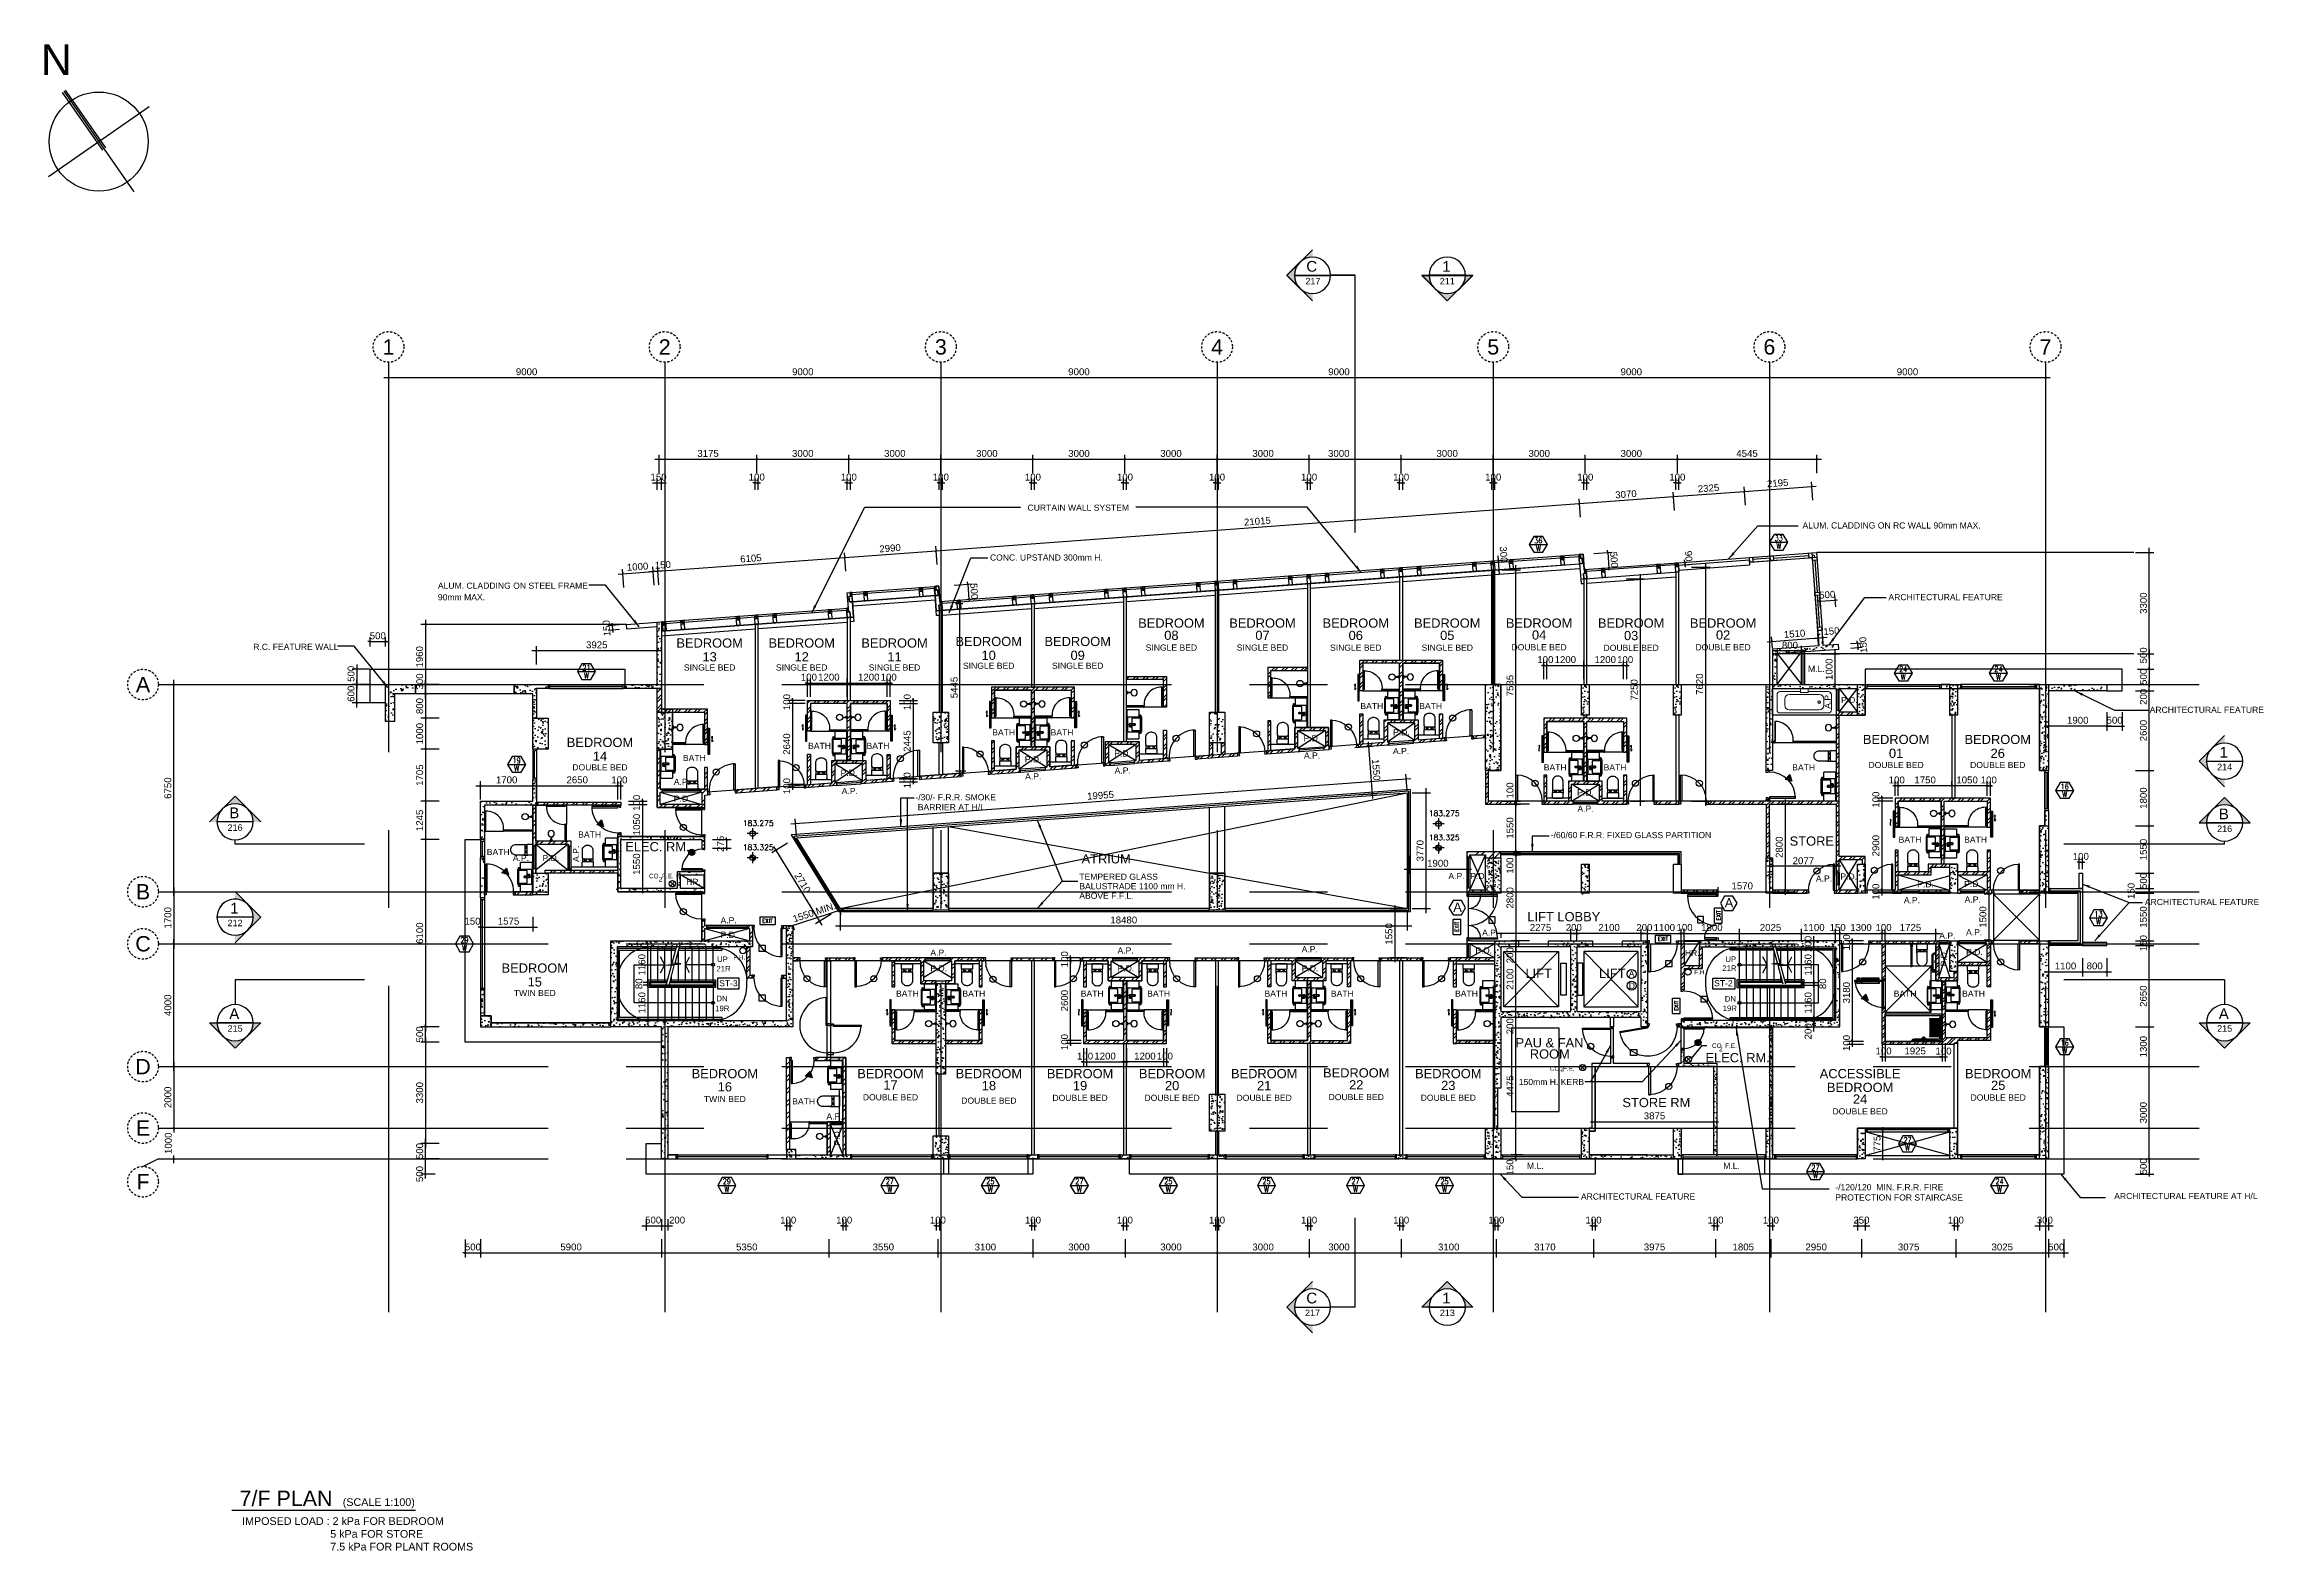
# Model space of a CAD drawing. Header units: millimetres. Extents: x -1214 to 71105, y 7230 to 56309.
import ezdxf
from ezdxf.enums import TextEntityAlignment as Align

# ---------------------------------------------------------------- set-up
doc = ezdxf.new("R2010")
doc.units = ezdxf.units.MM
doc.header["$MEASUREMENT"] = 0
doc.linetypes.add('CENTERX2', pattern=[101.6, 63.5, -12.7, 12.7, -12.7])
doc.linetypes.add('DASHDOT', pattern=[25.4, 12.7, -6.35, 0, -6.35])
doc.layers.get('0').update_dxf_attribs({"color": 8})
doc.layers.get('Defpoints').update_dxf_attribs({"color": 8})
for name, color, linetype in [('Architectural Features', 8, 'Continuous'), ('arrow', 8, 'Continuous'), ('CANOPY', 8, 'Continuous'), ('channel', 8, 'Continuous'), ('Default', 8, 'Continuous'), ('DLN020__', 8, 'DASHDOT'), ('DLN032__', 8, 'Continuous'), ('DLN051__', 8, 'Continuous'), ('DLN314__', 8, 'Continuous'), ('DLN315__', 8, 'Continuous'), ('Door', 8, 'Continuous'), ('Dry Wall', 8, 'Continuous'), ('FP - BUILDIN FURNITURE', 8, 'Continuous'), ('FS', 8, 'Continuous'), ('FSD', 8, 'Continuous'), ('GBP A.P.', 8, 'Continuous'), ('GBP Dim', 8, 'Continuous'), ('GBP Text 200', 8, 'Continuous'), ('GBP Text 250', 8, 'Continuous'), ('GBP_MARKS', 8, 'Continuous'), ('grid', 8, 'CENTERX2'), ('hatch', 8, 'Continuous'), ('Kerb', 8, 'Continuous'), ('LEVEL', 8, 'Continuous'), ('Lift', 8, 'Continuous'), ('LP-Furn built-in', 8, 'Continuous'), ('LP-Furn built-in 2', 8, 'Continuous'), ('LP-Sanitary', 8, 'Continuous'), ('LP-Sanitary2', 8, 'Continuous'), ('LP-WC', 8, 'Continuous'), ('metal louvres', 8, 'Continuous'), ('PD', 8, 'Continuous'), ('PD DOOR', 8, 'Continuous'), ('PLINTH', 8, 'Continuous'), ('RCP_text', 8, 'Continuous'), ('STAIR', 8, 'Continuous'), ('TENDER SMOKE BARRIER', 8, 'Continuous'), ('TEXT', 8, 'Continuous'), ('TEXT Ref', 8, 'Continuous'), ('UFA CALCULATION', 8, 'Continuous'), ('VOID TEXT', 8, 'Continuous'), ('WALL-NEW', 8, 'Continuous'), ('WALL-STRUCTURE', 8, 'Continuous'), ('WINDOW', 8, 'Continuous'), ('Window Mark', 8, 'Continuous'), ('WINDOW-MULLION', 8, 'Continuous'), ('zzz-room mix', 8, 'Continuous')]:
    doc.layers.add(name, color=color, linetype=linetype)
doc.layers.add('LP-furn loose', color=8, linetype='Continuous', lineweight=0)
doc.layers.add('LP-Nonplot', color=8, linetype='Continuous', plot=False)
doc.layers.add('omitted-11', color=8, linetype='Continuous', plot=False)
doc.styles.add('BH', font='arial.ttf')
doc.styles.add('ROMANS', font='romans.shx')
doc.styles.add('SWIS721LT450', font='swissl.ttf')
doc.styles.add('SWIS721LT750', font='swissl.ttf')
doc.dimstyles.new('200 GBP', dxfattribs={"dimscale": 1.5, "dimtxt": 150, "dimasz": 50, "dimexe": 100, "dimexo": 50, "dimgap": 50, "dimtad": 1, "dimdec": 0, "dimzin": 0, "dimdsep": 46, "dimtxsty": 'BH', "dimblk": 'ARCHTICK', "dimcen": 0.09, "dimdle": 100, "dimclrd": 9, "dimclre": 9, "dimclrt": 1, "dimadec": 0, "dimazin": 0, "dimtfac": 1, "dimtdec": 0, "dimtix": 1, "dimtmove": 2, "dimatfit": 3, "dimldrblk": 'ARCHTICK', "dimfxl": 300, "dimfxlon": 1, "dimtolj": 1, "dimtzin": 0, "dimarcsym": 0})
doc.dimstyles.get("Standard").update_dxf_attribs({"dimtxt": 0.18, "dimasz": 0.18, "dimexe": 0.18, "dimexo": 0.0625, "dimgap": 0.09, "dimtad": 0, "dimtih": 1, "dimtoh": 1, "dimdec": 4, "dimzin": 0, "dimdsep": 46, "dimtxsty": 'Standard', "dimcen": 0.09, "dimadec": 0, "dimazin": 0, "dimtfac": 1, "dimtdec": 4, "dimtofl": 0, "dimtmove": 0, "dimatfit": 3, "dimfxl": 1, "dimtolj": 1, "dimtzin": 0, "dimarcsym": 0})
pattern_1 = [(50, (-576161.28, 762350.3), (364.36934, -31.87817), [38.1, -419.1]), (355, (-576161.28, 762350.3), (-70.48565, 382.11329), [30.48, -335.28]), (100.451, (-576130.9, 762347.65), (293.885, 350.23338), [32.38, -356.18]), (46.1842, (-576161.3, 762451.9), (542.15808, -84.08466), [57.15, -628.65]), (96.6356, (-576116.1, 762444.9), (474.80847, 494.8511), [48.57, -534.27]), (351.184, (-576161.3, 762451.9), (474.8092, 494.85024), [45.72, -502.92]), (21, (-576110.48, 762426.5), (303.22976, -204.53104), [38.1, -419.1]), (326, (-576110.48, 762426.5), (123.60406, 368.37593), [30.48, -335.28]), (71.4514, (-576085.2, 762409.46), (426.83298, 163.84572), [32.38, -356.18]), (37.5, (-576161.28, 762350.3), (6.177207, 169.110078), [0, -331.216, 0, -340.36, 0, -336.55]), (7.5, (-576161.28, 762350.3), (133.639325, 200.36115), [0, -194.056, 0, -323.596, 0, -128.27]), (327.5, (-576274.56, 762350.3), (271.18119, -11.457488), [0, -127, 0, -396.24, 0, -525.78]), (317.5, (-576325.36, 762350.3), (296.25836, 50.85298), [0, -165.1, 0, -263.144, 0, -373.38])]
pattern_2 = [(45, (2890.7, 16720.07), (-202.0558, 202.0558), []), (45, (3025.4, 16720.07), (-202.0558, 202.0558), [])]
pattern_3 = [(50, (-579051.98, 745630.23), (286.904073, -25.100854), [30, -330]), (355, (-579051.98, 745630.23), (-55.50053, 300.87685), [24, -264]), (100.4514, (-579028.07, 745628.14), (231.40375, 275.77582), [25.49608, -280.456845]), (46.1842, (-579051.98, 745710.23), (426.89642, -66.2076), [45, -495]), (96.6356, (-579016.4, 745704.7), (373.86508, 389.64715), [38.24412, -420.6852]), (351.1842, (-579052, 745710.23), (373.86478, 389.64744), [36, -396]), (21, (-579011.98, 745690.23), (238.76282, -161.047556), [30, -330]), (326, (-579011.98, 745690.23), (97.32613, 290.06002), [24, -264]), (71.4514, (-578992.08, 745676.8), (336.08905, 129.0122), [25.49608, -280.456845]), (37.5, (-579051.98, 745630.23), (4.863942, 133.157542), [0, -260.8, 0, -268, 0, -265]), (7.5, (-579051.98, 745630.23), (105.227815, 157.764685), [0, -152.8, 0, -254.8, 0, -101]), (327.5, (-579141.18, 745630.23), (213.528974, -9.021949), [0, -100, 0, -312, 0, -414]), (317.5, (-579181.18, 745630.23), (233.274468, 40.041993), [0, -130, 0, -207.2, 0, -294])]
pattern_4 = [(50, (-576161.28, 762350.3), (364.36934, -31.87817), [38.1, -419.1]), (355, (-576161.28, 762350.3), (-70.48565, 382.11329), [30.48, -335.28]), (100.451, (-576130.9, 762347.65), (293.885, 350.23338), [32.38, -356.18]), (46.1842, (-576161.3, 762451.9), (542.15808, -84.08466), [57.15, -628.65]), (96.6356, (-576116.1, 762444.9), (474.80847, 494.8511), [48.57, -534.27]), (351.184, (-576161.3, 762451.9), (474.8092, 494.85024), [45.72, -502.92]), (21, (-576110.48, 762426.5), (303.22976, -204.53104), [38.1, -419.1]), (326, (-576110.48, 762426.5), (123.60406, 368.37593), [30.48, -335.28]), (71.4514, (-576085.2, 762409.46), (426.83298, 163.84572), [32.38, -356.18]), (37.5, (-576161.28, 762350.3), (6.177207, 169.110078), [0, -331.216, 0, -340.36, 0, -336.55]), (7.5, (-576161.28, 762350.3), (133.639325, 200.36115), [0, -194.056, 0, -323.596, 0, -128.27]), (327.5, (-576274.56, 762350.3), (271.18119, -11.457488), [0, -127, 0, -396.24, 0, -525.78]), (317.5, (-576325.36, 762350.3), (296.25836, 50.85298), [0, -165.1, 0, -263.144, 0, -373.38])]
pattern_5 = [(50, (-579051.98, 745630.23), (430.35611, -37.65128), [45, -495]), (355, (-579052, 745630.23), (-83.2508, 451.31528), [36, -396]), (100.4514, (-579016.1, 745627.1), (347.10563, 413.66373), [38.24411, -420.68527]), (46.1842, (-579052, 745750.23), (640.34463, -99.3114), [67.5, -742.5]), (96.6356, (-578998.6, 745741.96), (560.79762, 584.47072), [57.36617, -631.0278]), (351.1842, (-579052, 745750.23), (560.79717, 584.47116), [54, -594]), (21, (-578991.98, 745720.23), (358.14423, -241.57133), [45, -495]), (326, (-578992, 745720.23), (145.9892, 435.09003), [36, -396]), (71.4514, (-578962.13, 745700.1), (504.13358, 193.5183), [38.24411, -420.68527]), (37.5, (-579051.98, 745630.23), (7.295913, 199.736312), [0, -391.2, 0, -402, 0, -397.5]), (7.5, (-579051.98, 745630.23), (157.841722, 236.647027), [0, -229.2, 0, -382.2, 0, -151.5]), (327.5, (-579185.78, 745630.23), (320.293462, -13.532923), [0, -150, 0, -468, 0, -621]), (317.5, (-579245.78, 745630.23), (349.9117, 60.06299), [0, -195, 0, -310.8, 0, -441])]
pattern_6 = [(50, (37490.76, 23770.07), (364.3693, -31.878), [38.1, -419.1]), (355, (37490.76, 23770.07), (-70.486, 382.113), [30.48, -335.28]), (100.451, (37521.13, 23767.4), (293.885, 350.2334), [32.38, -356.18]), (46.1842, (37490.76, 23871.67), (542.158, -84.085), [57.15, -628.65]), (96.6356, (37535.94, 23864.66), (474.808, 494.851), [48.57, -534.27]), (351.184, (37490.76, 23871.67), (474.81, 494.85), [45.72, -502.92]), (21, (37541.56, 23846.27), (303.23, -204.531), [38.1, -419.1]), (326, (37541.56, 23846.27), (123.604, 368.376), [30.48, -335.28]), (71.4514, (37566.83, 23829.22), (426.833, 163.846), [32.38, -356.18]), (37.5, (37490.76, 23770.07), (6.1772, 169.1101), [0, -331.216, 0, -340.36, 0, -336.55]), (7.5, (37490.76, 23770.07), (133.6393, 200.3611), [0, -194.056, 0, -323.596, 0, -128.27]), (327.5, (37377.48, 23770.07), (271.1812, -11.4575), [0, -127, 0, -396.24, 0, -525.78]), (317.5, (37326.68, 23770.07), (296.2584, 50.853), [0, -165.1, 0, -263.144, 0, -373.38])]
pattern_7 = [(50, (0, -2e-10), (430.356, -37.6513), [45, -495]), (355, (0, -2e-10), (-83.251, 451.3153), [36, -396]), (100.4514, (35.86, -3.14), (347.1056, 413.6637), [38.244, -420.685]), (46.1842, (0, 120), (640.345, -99.3114), [67.5, -742.5]), (96.6356, (53.36, 111.7), (560.798, 584.471), [57.366, -631.028]), (351.1842, (0, 120), (560.797, 584.471), [54, -594]), (21, (60, 90), (358.1442, -241.5713), [45, -495]), (326, (60, 90), (145.989, 435.09), [36, -396]), (71.4514, (89.85, 69.87), (504.1336, 193.5183), [38.244, -420.685]), (37.5, (0, -2e-10), (7.2959, 199.7363), [0, -391.2, 0, -402, 0, -397.5]), (7.5, (0, -2e-10), (157.8417, 236.647), [0, -229.2, 0, -382.2, 0, -151.5]), (327.5, (-133.8, -2e-10), (320.29346, -13.5329), [0, -150, 0, -468, 0, -621]), (317.5, (-193.8, -2e-10), (349.9117, 60.063), [0, -195, 0, -310.8, 0, -441])]
pattern_8 = [(45, (321972.65, -85797.18), (-159.09903, 159.09903), []), (45, (322078.72, -85797.18), (-159.09903, 159.09903), [])]
pattern_9 = [(45, (323672.64, -85897.09), (-159.09903, 159.09903), []), (45, (323778.7, -85897.09), (-159.09903, 159.09903), [])]
pattern_10 = [(45, (58234.3, 11879.93), (-159.099, 159.099), []), (45, (58340.36, 11879.93), (-159.099, 159.099), [])]
pattern_11 = [(45, (324863.35, -69077.1), (-202.05576, 202.05576), []), (45, (324998.06, -69077.1), (-202.05576, 202.05576), [])]
pattern_12 = [(50, (323672.64, -85897.1), (430.3561, -37.6513), [45, -495]), (355, (323672.64, -85897.1), (-83.2508, 451.3153), [36, -396]), (100.4514, (323708.5, -85900.22), (347.1056, 413.6637), [38.2441, -420.68527]), (46.1842, (323672.64, -85777.1), (640.3446, -99.3114), [67.5, -742.5]), (96.6356, (323726, -85785.36), (560.7976, 584.4707), [57.3662, -631.0278]), (351.1842, (323672.64, -85777.1), (560.7972, 584.4712), [54, -594]), (21, (323732.64, -85807.1), (358.14423, -241.57133), [45, -495]), (326, (323732.64, -85807.1), (145.9892, 435.09), [36, -396]), (71.4514, (323762.5, -85827.2), (504.1336, 193.5183), [38.2441, -420.68527]), (37.5, (323672.64, -85897.09), (7.29591, 199.73631), [0, -391.2, 0, -402, 0, -397.5]), (7.5, (323672.64, -85897.09), (157.84172, 236.64703), [0, -229.2, 0, -382.2, 0, -151.5]), (327.5, (323538.84, -85897.09), (320.29346, -13.53292), [0, -150, 0, -468, 0, -621]), (317.5, (323478.84, -85897.1), (349.9117, 60.063), [0, -195, 0, -310.8, 0, -441])]
pattern_13 = [(50, (-579051.98, 745630.23), (430.35611, -37.65128), [45, -495]), (355, (-579052, 745630.23), (-83.2508, 451.31528), [36, -396]), (100.4514, (-579016.1, 745627.1), (347.10563, 413.66373), [38.24411, -420.68527]), (46.1842, (-579052, 745750.23), (640.34463, -99.3114), [67.5, -742.5]), (96.6356, (-578998.6, 745741.96), (560.79762, 584.47072), [57.36617, -631.0278]), (351.1842, (-579052, 745750.23), (560.79717, 584.47116), [54, -594]), (21, (-578991.98, 745720.23), (358.14423, -241.57133), [45, -495]), (326, (-578992, 745720.23), (145.9892, 435.09003), [36, -396]), (71.4514, (-578962.13, 745700.1), (504.13358, 193.5183), [38.24411, -420.68527]), (37.5, (-579051.98, 745630.23), (7.295913, 199.736312), [0, -391.2, 0, -402, 0, -397.5]), (7.5, (-579051.98, 745630.23), (157.841722, 236.647027), [0, -229.2, 0, -382.2, 0, -151.5]), (327.5, (-579185.78, 745630.23), (320.293462, -13.532923), [0, -150, 0, -468, 0, -621]), (317.5, (-579245.78, 745630.23), (349.9117, 60.06299), [0, -195, 0, -310.8, 0, -441])]

msp = doc.modelspace()

# ---------------------------------------------------------------- texts
at = {"layer": 'DLN051__', "style": 'BH'}
msp.add_text('N', height=1000, rotation=360, dxfattribs=at).set_placement((-1328.8, 55309.3))
at = {"layer": 'FSD', "char_height": 150, "width": 1512.981, "style": 'SWIS721LT750'}
for s, insert, attachment_point in [('{\\fUnivers|b0|i0|c0|p34;CO  F.E.}', (18487.2, 29134.8), 7), ('{\\fUnivers|b0|i0|c0|p34;2}', (18807.8, 29029.6), 7), ('{\\fUnivers|b0|i0|c0|p34;F.H.}', (21237.1, 26490), 7), ('{\\fUnivers|b0|i0|c0|p34;F.H.}', (52551.5, 26003.7), 7), ('{\\fUnivers|b0|i0|c0|p34;CO  F.E.}', (53936.1, 23607), 9), ('{\\fUnivers|b0|i0|c0|p34;2}', (53474.7, 23501.9), 9), ('{\\fUnivers|b0|i0|c0|p34;CO  F.E.}', (47848.3, 22863.4), 7), ('{\\fUnivers|b0|i0|c0|p34;2}', (48187.5, 22851), 7)]:
    msp.add_mtext(s, dxfattribs=dict(at, insert=insert, attachment_point=attachment_point))
at = {"layer": 'GBP A.P.', "style": 'BH'}
for rotation, p in [(90.000042, (56998.4, 34924.9)), (0.000042, (42997.9, 33185.8)), (0.000042, (31011.9, 32356.7)), (0.000042, (33926.9, 32549.5)), (0.000042, (40096.9, 33040.1)), (0.000042, (19560, 32179.1)), (0.000042, (25032.5, 31882.9)), (0.000042, (49007.5, 31303.6)), (359.999958, (14315.6, 29697.1)), (90.000042, (16207.2, 29934.6)), (0.000042, (44803.8, 29109.9)), (0.000042, (59644.9, 28323.6)), (0.000042, (61626.9, 28346)), (0.000042, (21084.8, 27666.4)), (0.000042, (27922, 26614.8)), (0.000042, (34022, 26684.3)), (0.000042, (40022, 26727.3)), (0.000042, (45901.3, 27266.4)), (0.000042, (60799.8, 27166.7)), (0.000042, (61673.3, 27280.1)), (0.000042, (24534, 21276.7))]:
    msp.add_text('A.P.', height=200, rotation=rotation, dxfattribs=at).set_placement(p, align=Align.CENTER)
at = {"layer": 'GBP Text 200', "style": 'BH'}
for s, height, p in [('CURTAIN WALL SYSTEM ', 200, (30824.8, 41114.1)), ('ALUM. CLADDING ON RC WALL 90mm MAX.', 200, (56078.7, 40534.8)), ('CONC. UPSTAND 300mm H. ', 200, (29599.6, 39489.3)), ('ALUM. CLADDING ON STEEL FRAME', 200, (11609.6, 38572.1)), ('90mm MAX.', 200, (11609.6, 38195.8)), ('ARCHITECTURAL FEATURE', 200, (58879.7, 38198.5)), ('R.C. FEATURE WALL', 200, (5591.4, 36578.4)), ('ARCHITECTURAL FEATURE', 200, (67392.1, 34525.3)), ('-/30/- F.R.R. SMOKE', 200, (27170.1, 31677.8)), (' BARRIER AT H/L', 200, (27170.1, 31355.8)), ('-/60/60 F.R.R. FIXED GLASS PARTITION', 200, (47873.5, 30445.5)), ('TEMPERED GLASS', 200, (32511.4, 29088.5)), ('BALUSTRADE 1100 mm H.', 200, (32511.4, 28778.6)), ('ABOVE F.F.L.', 200, (32511.4, 28468.7)), ('ARCHITECTURAL FEATURE', 200, (67236.2, 28266)), ('ARCHITECTURAL FEATURE', 200, (48857.9, 18668)), ('ARCHITECTURAL FEATURE AT H/L', 200, (66236.8, 18683.5)), ('(SCALE 1:100) ', 250, (8509.1, 8685.7))]:
    msp.add_text(s, height=height, dxfattribs=at).set_placement(p)
for s, p in [('SINGLE BED', (29558.6, 35962.4)), ('SINGLE BED', (32458.6, 35962.4)), ('SINGLE BED', (35512.4, 36555.2)), ('SINGLE BED', (38481, 36555.2)), ('SINGLE BED', (41520.5, 36552.5)), ('SINGLE BED', (44502.2, 36552.5)), ('DOUBLE BED', (47495.2, 36566.1)), ('DOUBLE BED', (50495.2, 36547.1)), ('DOUBLE BED', (53491.1, 36566.1)), ('SINGLE BED', (20464.3, 35907.2)), ('SINGLE BED', (23464.3, 35907.2)), ('SINGLE BED', (26489.8, 35907.2)), ('BATH', (42044, 34650.5)), ('BATH', (43962.1, 34650.5)), ('BATH', (30046.8, 33791.2)), ('BATH', (31949.4, 33791.2)), ('BATH', (24046.8, 33351.2)), ('BATH', (25949.4, 33351.2)), ('DOUBLE BED', (16891.4, 32652.9)), ('BATH', (19966.4, 32959.1)), ('BATH', (48019, 32650.1)), ('BATH', (49970.7, 32650.1)), ('BATH', (56116.9, 32650.1)), ('DOUBLE BED', (59128.9, 32729.1)), ('DOUBLE BED', (62440.8, 32729.1)), ('BATH', (16554, 30464)), ('BATH', (59583.5, 30295.2)), ('BATH', (61718.5, 30295.2)), ('BATH', (13575.4, 29894.5)), ('TWIN BED', (14766.6, 25299.9)), ('BATH', (26910.5, 25280.1)), ('BATH', (29074.6, 25280.1)), ('BATH', (32931.8, 25280.1)), ('BATH', (35095.9, 25280.1)), ('BATH', (38918, 25280.1)), ('BATH', (41082.1, 25280.1)), ('BATH', (45127.8, 25280.1)), ('BATH', (59423.7, 25280.1)), ('BATH', (61652.5, 25280.1)), ('TWIN BED', (20960.5, 21842.7)), ('BATH', (23528.3, 21769.5)), ('DOUBLE BED', (26357.9, 21901.3)), ('DOUBLE BED', (29565.2, 21793.1)), ('DOUBLE BED', (32536.1, 21883.1)), ('DOUBLE BED', (35536.1, 21883.1)), ('DOUBLE BED', (38536.1, 21883.1)), ('DOUBLE BED', (41536.1, 21907.9)), ('DOUBLE BED', (44536.1, 21886.5)), ('DOUBLE BED', (62456, 21893.5)), ('DOUBLE BED', (57956, 21443.5))]:
    msp.add_text(s, height=200, dxfattribs=at).set_placement(p, align=Align.CENTER)
msp.add_text('150mm H. KERB', height=200, rotation=360, dxfattribs=at).set_placement((46834.3, 22401.3))
at = {"layer": 'GBP Text 200', "attachment_point": 1, "style": 'BH'}
for s, insert, char_height, width in [('-/120/120  MIN. F.R.R. FIRE PROTECTION FOR STAIRCASE', (57147.6, 19171), 200, 4574.274), ('IMPOSED LOAD : 2 kPa FOR BEDROOM\\P^I^I         5 kPa FOR STORE\\P^I^I         7.5 kPa FOR PLANT ROOMS', (5228.6, 8317.1), 250, 10730.1)]:
    msp.add_mtext(s, dxfattribs=dict(at, insert=insert, char_height=char_height, width=width))
at = {"layer": 'GBP Text 250', "style": 'BH'}
for s, p in [('BEDROOM', (35512.4, 37303.2)), ('BEDROOM', (38481, 37303.2)), ('BEDROOM', (41520.5, 37303.2)), ('BEDROOM', (44502.2, 37303.2)), ('BEDROOM', (47495.2, 37303.2)), ('BEDROOM', (50495.2, 37303.2)), ('BEDROOM', (53491.1, 37303.2)), ('BEDROOM', (20464.3, 36654.3)), ('BEDROOM', (23464.3, 36654.3)), ('BEDROOM', (26489.8, 36654.3)), ('BEDROOM', (29558.6, 36704.3)), ('BEDROOM', (32458.6, 36704.3)), ('08', (35512.4, 36905.2)), ('07', (38481, 36905.2)), ('06', (41520.5, 36902.5)), ('05', (44502.2, 36902.5)), ('04', (47495.2, 36916.1)), ('03', (50495.2, 36897.1)), ('02', (53491.1, 36916.1)), ('13', (20464.3, 36204.3)), ('12', (23464.3, 36204.3)), ('11', (26489.8, 36204.3)), ('10', (29558.6, 36254.3)), ('09', (32458.6, 36254.3)), ('BEDROOM', (16891.4, 33415)), ('BEDROOM', (59128.9, 33511.3)), ('01', (59128.9, 33061.3)), ('BEDROOM', (62440.8, 33511.3)), ('26', (62440.8, 33061.3)), ('14', (16891.4, 32965)), ('STORE', (56382.7, 30200.5)), ('ELEC. RM.', (18762.8, 30016.1)), ('ATRIUM', (33387.2, 29622.2)), ('A', (53683.9, 28189.7)), ('LIFT LOBBY', (48300.8, 27735.9)), ('BEDROOM', (14766.6, 26062)), ('LIFT', (47482.4, 25887.7)), ('LIFT', (49880.7, 25887.7)), ('15', (14766.6, 25612)), ('PAU & FAN ', (47892.5, 23628.1)), ('ROOM', (47843.4, 23262.4)), ('ELEC. RM.', (53965, 23142.6)), ('BEDROOM', (20960.5, 22623.4)), ('16', (20960.5, 22192.7)), ('BEDROOM', (26357.9, 22623.4)), ('17', (26357.9, 22251.3)), ('BEDROOM', (29565.2, 22623.4)), ('18', (29565.2, 22233.1)), ('BEDROOM', (32536.1, 22623.4)), ('19', (32536.1, 22233.1)), ('BEDROOM', (35536.1, 22623.4)), ('20', (35536.1, 22233.1)), ('BEDROOM', (38536.1, 22623.4)), ('21', (38536.1, 22233.1)), ('BEDROOM', (41536.1, 22648.3)), ('22', (41536.1, 22257.9)), ('BEDROOM', (44536.1, 22623.4)), ('23', (44536.1, 22236.5)), ('ACCESSIBLE', (57956, 22623.4)), ('BEDROOM', (57956, 22173.4)), ('BEDROOM', (62456, 22623.4)), ('25', (62456, 22243.5)), ('STORE RM', (51316, 21680.9)), ('24', (57956, 21793.5))]:
    msp.add_text(s, height=300, dxfattribs=at).set_placement(p, align=Align.CENTER)
msp.add_text('7/F PLAN ', height=500, dxfattribs=at).set_placement((5146.5, 8684.7))
at = {"layer": 'GBP_MARKS', "width": 888.004, "attachment_point": 2, "style": 'BH'}
for s, insert, char_height in [('C', (40085, 49252.6), 350), ('1', (44477.6, 49252.6), 350), ('\\P{\\H0.84x;217}', (40124.5, 49118), 250), ('\\P{\\H0.84x;211}', (44504.3, 49117.9), 250), ('1', (69808.3, 33420.3), 350), ('\\P{\\H0.84x;214}', (69834.9, 33285.6), 250), ('B', (4974.1, 31444.7), 350), ('B', (69808.2, 31409.1), 350), ('\\P{\\H0.84x;216}', (5000.8, 31310.1), 250), ('\\P{\\H0.84x;216}', (69834.9, 31274.4), 250), ('1', (4974.1, 28337.6), 350), ('\\P{\\H0.84x;212}', (5000.8, 28203), 250), ('A', (4974.2, 24900.5), 350), ('A', (69808.3, 24900.5), 350), ('\\P{\\H0.84x;215}', (5000.9, 24765.9), 250), ('\\P{\\H0.84x;215}', (69834.9, 24765.9), 250), ('C', (40085, 15634.2), 350), ('1', (44477.6, 15634.2), 350), ('\\P{\\H0.84x;217}', (40111.7, 15499.5), 250), ('\\P{\\H0.84x;213}', (44504.3, 15499.5), 250)]:
    msp.add_mtext(s, dxfattribs=dict(at, insert=insert, char_height=char_height))
at = {"layer": 'metal louvres', "style": 'BH'}
for p in [(56531.9, 35862.8), (47371.3, 19667.7), (53768.4, 19667.6)]:
    msp.add_text('M.L.', height=200, rotation=0.000042, dxfattribs=at).set_placement(p, align=Align.CENTER)
at = {"layer": 'TEXT', "style": 'BH'}
for rotation, p in [(0.000042, (57605.4, 34847.5)), (0.000042, (43005.8, 33791.9)), (0.000042, (33920.8, 33104.8)), (0.000042, (40090.8, 33595.4)), (0.000042, (25005.8, 32471.9)), (0.000042, (31005.8, 32911.9)), (0.000042, (19567.9, 31633.2)), (0.000042, (49005.8, 31832.5)), (0.000042, (15289.3, 29697.1)), (0.000042, (45525, 29109.9)), (0.000042, (57584.2, 29095.8)), (0.000042, (60089.3, 28843.3)), (0.000042, (61615.7, 28850)), (0.000042, (21092.7, 27196.7)), (0.000042, (45691.5, 26684.9)), (90.000042, (60779.1, 26535.6)), (0.000042, (61681.2, 26636)), (0.000042, (27929.9, 26104.5)), (0.000042, (34029.9, 26104.5)), (0.000042, (40029.9, 26104.5)), (90.000042, (24715.7, 20701.6))]:
    msp.add_text('P.D.', height=200, rotation=rotation, dxfattribs=at).set_placement(p, align=Align.CENTER)
for p in [(19699, 28920.9), (52245.6, 26604.6)]:
    msp.add_text('HR.', height=200, rotation=0.000042, dxfattribs=at).set_placement(p)
for s, height, p in [('21R', 180, (20685.5, 26101.8)), ('UP', 180, (20704.5, 26408.8)), ('21R', 180, (53465.8, 26119.9)), ('UP', 180, (53563, 26410.1)), ('ST-3', 200, (20774.4, 25619.2)), ('ST-2', 200, (53198.7, 25617.9)), ('19R', 180, (20646.3, 24806.3)), ('DN', 180, (20684.4, 25128.1)), ('19R', 180, (53479.4, 24810.2)), ('DN', 180, (53547.9, 25120.4))]:
    msp.add_text(s, height=height, dxfattribs=at).set_placement(p)
at = {"layer": 'TEXT Ref', "style": 'BH'}
for s, p in [('A', (50416.7, 25923.9)), ('D', (50417.6, 25534.4))]:
    msp.add_text(s, height=200, dxfattribs=at).set_placement(p)

# ---------------------------------------------------------------- blocks, each defined once
blk = doc.blocks.new('DR1CL2')
at = {"layer": 'Door'}
for p, q in [((50, 0), (0, 0)), ((0, 0), (0, -75)), ((50, 0), (50, -50)), ((0, -75), (0, -100)), ((62.5, -100), (0, -100)), ((62.5, -50), (50, -50)), ((62.5, -50), (62.5, -100))]:
    blk.add_line(p, q, dxfattribs=at)
blk = doc.blocks.new('DR1CD')
at = {"layer": 'Door'}
for p, q in [((0, 1), (45, 1)), ((0, 1), (0, 0)), ((45, 0), (45, 1)), ((0, 0), (45, 0))]:
    blk.add_line(p, q, dxfattribs=at)
blk = doc.blocks.new('DR1CM')
at = {"layer": 'Door'}
blk.add_arc((0, 0), 1, 0, 90, dxfattribs=at)
blk = doc.blocks.new('DR1CR2')
at = {"layer": 'Door'}
for p, q in [((-50, 0), (-50, -50)), ((-50, 0), (0, 0)), ((0, 0), (0, -75)), ((-62.5, -50), (-50, -50)), ((-62.5, -50), (-62.5, -100)), ((-62.5, -100), (0, -100)), ((0, -75), (0, -100))]:
    blk.add_line(p, q, dxfattribs=at)
blk = doc.blocks.new('door')
at = {"layer": 'DLN315__', "xscale": -915, "yscale": 915, "zscale": 915, "rotation": 4.0455638838921e-10}
blk.add_blockref('DR1CM', (3736, 37037), dxfattribs=at)
at = {"layer": 'DLN315__', "xscale": -1, "yscale": 915}
blk.add_blockref('DR1CD', (3736, 37037), dxfattribs=at)
at = {"layer": 'DLN315__', "xscale": -1}
for name, p in [('DR1CR2', (2771, 37037)), ('DR1CL2', (3786, 37037))]:
    blk.add_blockref(name, p, dxfattribs=at)
blk = doc.blocks.new('Door 850')
for p, q in [((38291, 34987), (38291, 35837)), ((38291, 35837), (38336, 35837)), ((38336, 35837), (38336, 34987)), ((38241, 34987), (38241, 34912)), ((38291, 34987), (38241, 34987)), ((38241, 34912), (38241, 34887)), ((38303, 34887), (38241, 34887)), ((38291, 34987), (38291, 34937)), ((38336, 34987), (38291, 34987)), ((38303, 34937), (38291, 34937)), ((38303, 34937), (38303, 34887)), ((39128, 34937), (39141, 34937)), ((39128, 34937), (39128, 34887)), ((39128, 34887), (39191, 34887)), ((39141, 34987), (39141, 34937)), ((39141, 34987), (39191, 34987)), ((39191, 34987), (39191, 34912)), ((39191, 34912), (39191, 34887))]:
    blk.add_line(p, q)
blk.add_arc((38291, 34987), 850, 359.99995, 89.99772)
blk = doc.blocks.new('ELEX')
at = {"layer": 'DLN032__'}
for p, q in [((0.5, 0), (-0.5, 0)), ((0, 0.5), (0, -0.5))]:
    blk.add_line(p, q, dxfattribs=at)
blk.add_circle((0, 0), 0.25, dxfattribs=at)
at = {"layer": 'DLN032__', "style": 'ROMANS'}
blk.add_attdef('ELEX', (0.26, 0.35), '', height=0.5, dxfattribs=at)
blk = doc.blocks.new('FSEX-V01')
for p, q in [((0, 300), (0, 0)), ((0, 300), (600, 300)), ((0, 0), (600, 0)), ((600, 300), (600, 0))]:
    blk.add_line(p, q)
at = {"style": 'ROMANS'}
blk.add_text('EXIT', height=150, dxfattribs=at).set_placement((300, 150), align=Align.MIDDLE)
blk = doc.blocks.new('pln_toilet')
for p, q in [((-170, -306), (-170, -172)), ((-78, -227), (-78, -256)), ((-45, -227), (-45, -256)), ((45, -227), (45, -256)), ((78, -227), (78, -256)), ((175, -306), (175, -165))]:
    blk.add_line(p, q)
for points in [[(180, -30), (180, -149, -0.414214), (150, -179), (-150, -179, -0.414214), (-180, -149), (-180, -30, -0.414214), (-150, 0), (150, 0, -0.414214)], [(175, -306), (175, -545, -0.424695), (14, -715), (-8, -715, -0.423698), (-170, -545), (-170, -306, -0.414214), (-120, -256), (125, -256, -0.414214)]]:
    blk.add_lwpolyline(points, format="xyb", close=True)
for points in [[(-102, -256), (-102, -179)], [(103, -179), (103, -256)]]:
    blk.add_lwpolyline(points)
for centre in [(-62, -227), (61, -227)]:
    blk.add_arc(centre, 16.6, 0, 180)
blk = doc.blocks.new('SEANNOT_GROUP2')
at = {"layer": 'Default'}
blk.add_line((82, 351), (82, 318), dxfattribs=at)
blk = doc.blocks.new('SEANNOT_GROUP3')
at = {"layer": 'Default'}
blk.add_line((100, 335), (64, 335), dxfattribs=at)
blk = doc.blocks.new('ghtfdgd')
at = {"layer": 'LP-Sanitary'}
for p, q in [((79231, -114979), (79250, -114979)), ((79231, -114994), (79231, -114980)), ((79251, -114980), (79251, -114994)), ((79214, -115040), (79218, -114995)), ((79217, -115028), (79214, -115040)), ((79217, -115040), (79214, -115040)), ((79216, -115019), (79216, -115006)), ((79216, -115006), (79217, -115006)), ((79220, -114995), (79217, -115028)), ((79217, -115184), (79217, -115028)), ((79219, -115183), (79217, -115184)), ((79217, -115184), (79264, -115184)), ((79220, -114995), (79218, -114995)), ((79219, -115183), (79220, -114995)), ((79262, -115183), (79219, -115183)), ((79261, -114995), (79220, -114995)), ((79225, -115155), (79225, -115173)), ((79255, -115154), (79226, -115154)), ((79255, -115154), (79226, -115154)), ((79226, -115174), (79255, -115174)), ((79250, -114994), (79231, -114994)), ((79239, -114994), (79239, -114995)), ((79242, -114995), (79242, -114994)), ((79256, -115173), (79256, -115155)), ((79263, -114995), (79261, -114995)), ((79261, -114995), (79262, -115183)), ((79264, -115028), (79261, -114995)), ((79262, -115183), (79264, -115184)), ((79263, -114995), (79289, -114997)), ((79263, -114995), (79267, -115040)), ((79264, -115028), (79267, -115040)), ((79264, -115028), (79264, -115184)), ((79267, -115040), (79264, -115040)), ((79289, -115038), (79267, -115040)), ((79289, -115038), (79289, -114997)), ((79291, -115009), (79291, -115001)), ((79291, -115010), (79291, -115009)), ((79311, -115018), (79291, -115010)), ((79291, -115044), (79291, -115010)), ((79291, -115010), (79291, -115010)), ((79291, -115010), (79310, -115019)), ((79291, -115010), (79291, -115010)), ((79291, -115010), (79291, -115010)), ((79291, -115010), (79291, -115044)), ((79291, -115044), (79310, -115036)), ((79291, -115045), (79311, -115037)), ((79291, -115045), (79291, -115044)), ((79310, -115019), (79311, -115019)), ((79310, -115036), (79311, -115036)), ((79311, -115018), (79315, -115009)), ((79311, -115019), (79311, -115027)), ((79311, -115036), (79311, -115027)), ((79315, -115011), (79314, -115020)), ((79314, -115020), (79314, -115020)), ((79317, -115050), (79314, -115020)), ((79314, -115029), (79314, -115021)), ((79314, -115021), (79317, -115051)), ((79314, -115029), (79314, -115037)), ((79314, -115037), (79317, -115075)), ((79314, -115037), (79317, -115076)), ((79315, -115011), (79317, -115050)), ((79318, -115050), (79316, -115011)), ((79317, -115003), (79319, -114997)), ((79319, -115045), (79317, -115003)), ((79317, -115050), (79317, -115050)), ((79317, -115051), (79317, -115063)), ((79317, -115075), (79317, -115063)), ((79319, -115051), (79318, -115050)), ((79318, -115052), (79319, -115052)), ((79318, -115063), (79318, -115052)), ((79318, -115063), (79318, -115075)), ((79318, -115075), (79319, -115075)), ((79318, -115076), (79319, -115075)), ((79319, -114997), (79319, -114997)), ((79319, -114997), (79319, -114998)), ((79319, -114998), (79319, -114997)), ((79319, -114998), (79319, -115045)), ((79319, -115045), (79319, -115051)), ((79319, -115075), (79319, -115052)), ((79320, -115045), (79320, -114998)), ((79320, -115052), (79320, -115045)), ((79320, -115052), (79320, -115074)), ((79320, -115052), (79320, -115052)), ((79320, -115074), (79320, -115075))]:
    blk.add_line(p, q, dxfattribs=at)
for centre, radius, start, end in [((79231, -114980), 0.5, 90, 180), ((79250, -114980), 0.5, 0, 90), ((79241, -115019), 25, 180, 185.74251), ((79231, -114994), 0.5, 180, 270), ((79250, -114994), 0.5, 270, 0), ((79280, -115017), 20, 56.8024, 65.16541), ((79280, -115017), 20, 294.83459, 301.61275), ((79530, -115308), 390, 125.92638, 127.88363), ((79511, -115283), 358, 125.84981, 127.98251), ((79291, -115001), 0.2, 127.85265, 180), ((79227, -108854), 6156, 270.59451, 270.81562), ((79234, -109870), 5140, 270.63577, 270.89969), ((79288, -115010), 2.67, 3.1953, 9.33669), ((79291, -115045), 0.2, 180.01397, 293.04704), ((79302, -114993), 0.28, 69.68638, 135.20106), ((79320, -114997), 23.1, 247.12521, 247.49949), ((79339, -115104), 73.6, 112.75714, 112.87481), ((79312, -115021), 1.23, 6.09456, 11.51592), ((79309, -115037), 4.84, 5.24499, 7.19277), ((79311, -115037), 2.83, 5.64545, 8.81471), ((79314, -115009), 0.822, 12.82151, 37.37855), ((79315, -115011), 2.53, 77.49723, 90.78809), ((79315, -115009), 0.509, 38.0096, 78.40522), ((84763, -116562), 5665, 164.02206, 164.08854), ((79314, -115010), 2.18, 358.67427, 36.2852), ((79318, -115051), 0.54, 62.22165, 149.68726), ((79305, -115051), 11.9, 359.62289, 2.1624), ((79313, -115075), 4.12, 356.11976, 1.38136), ((79318, -115075), 0.494, 177.69922, 295.85307), ((79317, -115050), 0.738, 359.2113, 2.9985), ((79316, -115050), 2.38, 342.31294, 353.97204), ((79319, -115075), 0.938, 181.08912, 220.22046), ((79318, -114998), 0.689, 55.95421, 80.13248), ((79319, -114998), 0.8, 0.00654, 61.47672), ((79319, -115052), 0.688, 1.5121, 63.73401), ((79319, -115075), 0.786, 294.19625, 0.49169)]:
    blk.add_arc(centre, radius, start, end, dxfattribs=at)
for centre, major_axis, ratio, start_param, end_param in [((79226, -115155), (1, 0), 0.890286, 1.570796, 3.141593), ((79226, -115155), (-1, 0), 0.992546, 4.712389, 6.283185), ((79226, -115173), (1, 0), 0.992546, 3.141593, 4.712389), ((79255, -115155), (1, 0), 0.890286, 0, 1.570796), ((79255, -115155), (-1, 0), 0.992546, 3.141593, 4.712389), ((79255, -115173), (1, 0), 0.992546, 4.712389, 6.283185), ((79291, -115001), (0.123, -0.158), 0.834595, 2.099205, 3.141593), ((79291, -115001), (0.123, -0.158), 0.834595, 3.141593, 3.165459), ((79291, -115001), (0.2, 0), 0.870233, 1.308042, 3.141593), ((79291, -115009), (0.2, 0), 0.870251, 1.333095, 3.141593), ((79291, -115010), (0.077, 0.836), 0.04975, 4.217846, 5.325586), ((79291, -115010), (0.2, 0), 0.5, 3.141593, 4.712389), ((79291, -115044), (-0.077, 0.836), 0.04975, 2.065339, 3.17308), ((79291, -115044), (0.2, 0), 0.5, 3.141593, 4.712389), ((79302, -114993), (0.117, -0.162), 0.844851, 2.109561, 3.167674), ((79310, -115018), (-0.311, -0.737), 0.21898, 1.092037, 2.210933), ((79310, -115036), (-0.311, 0.737), 0.21898, 2.049556, 3.141593), ((79311, -115018), (-0.309, -0.738), 0.217421, 1.09135, 2.210755), ((79311, -115036), (-0.309, 0.738), 0.217421, 2.050243, 3.169648), ((79310, -115036), (-0.311, 0.737), 0.21898, 3.141593, 3.168451), ((79314, -115021), (-0.782, -0.167), 0.921627, 5.682069, 6.099643), ((79314, -115037), (0.793, 0.106), 0.789486, 3.026004, 3.133916), ((79314, -115021), (-0.794, -0.099), 0.898005, 5.760928, 6.175764), ((79314, -115037), (0.796, 0.077), 0.827125, 3.057559, 3.141593), ((79315, -115010), (0.173, 0.708), 0.018166, 0.444134, 0.918054), ((79315, -115010), (0.412, 0.321), 0.549065, 0.513637, 1.195391), ((79316, -115011), (-0.499, -0.026), 0.868619, 4.118709, 5.82428), ((79317, -115004), (0.961, -0.275), 0.902908, 1.271288, 1.565184), ((79318, -115051), (-0.5, -0.016), 0.857677, 4.139605, 5.842177), ((79318, -115051), (-0.5, -0.02), 0.273668, 4.356492, 6.23412), ((79318, -115063), (-0.5, 0), 0.5, 0.054498, 1.448623), ((79318, -115075), (-0.494, 0.079), 0.969108, 0.192451, 2.070079), ((79318, -114998), (-0.211, -0.772), 0.117484, 2.694436, 3.141054), ((79318, -114998), (-0.382, -0.703), 0.237912, 2.705017, 3.14394), ((79319, -114998), (-0.8, 0), 0.876594, 3.141494, 4.164132), ((79319, -114998), (-0.382, -0.703), 0.237912, 2.705017, 3.141091), ((79319, -115045), (-0.8, 0), 0.876594, 3.141494, 4.164132)]:
    blk.add_ellipse(centre, major_axis=major_axis, ratio=ratio, start_param=start_param, end_param=end_param, dxfattribs=at)
for points, knots in [([(79291, -115001), (79291, -115001), (79291, -115001), (79291, -115001), (79291, -115001), (79291, -115001), (79291, -115002), (79291, -115003), (79291, -115004), (79291, -115005), (79291, -115006), (79291, -115008), (79291, -115009)], [0, 0, 0, 0, 0.02306, 0.02306, 0.02306, 0.115301, 0.115301, 0.115301, 0.484264, 0.484264, 0.484264, 1, 1, 1, 1]), ([(79291, -115010), (79291, -115010), (79291, -115010), (79291, -115010), (79291, -115010), (79291, -115010)], [0, 0, 0, 0, 0.5, 0.5, 1, 1, 1, 1]), ([(79302, -114993), (79302, -114993), (79302, -114993), (79303, -114993), (79305, -114994), (79308, -114994), (79310, -114995), (79313, -114996), (79316, -114997), (79319, -114997)], [0, 0, 0, 0, 0.051688, 0.051688, 0.051688, 0.494848, 0.494848, 0.494848, 1, 1, 1, 1]), ([(79314, -115020), (79314, -115020), (79313, -115020), (79313, -115020), (79313, -115019), (79313, -115019), (79312, -115019), (79312, -115018), (79311, -115018), (79311, -115018)], [0, 0, 0, 0, 0.25, 0.25, 0.5, 0.5, 0.75, 0.75, 1, 1, 1, 1]), ([(79311, -115019), (79311, -115019), (79311, -115019), (79312, -115019), (79312, -115020), (79313, -115020), (79313, -115020), (79313, -115021), (79313, -115021), (79313, -115021)], [0, 0, 0, 0, 0.25, 0.25, 0.5, 0.5, 0.75, 0.75, 1, 1, 1, 1]), ([(79311, -115036), (79311, -115036), (79311, -115036), (79312, -115036), (79312, -115036), (79313, -115036), (79313, -115036), (79313, -115036), (79313, -115037), (79313, -115037)], [0, 0, 0, 0, 0.25, 0.25, 0.5, 0.5, 0.75, 0.75, 1, 1, 1, 1]), ([(79311, -115037), (79311, -115036), (79311, -115036), (79312, -115036), (79312, -115036), (79312, -115036), (79313, -115036), (79313, -115036), (79313, -115036), (79313, -115036), (79313, -115036), (79313, -115037), (79313, -115037), (79313, -115037)], [0, 0, 0, 0, 0.124812, 0.2213171, 0.3092796, 0.3899271, 0.4711589, 0.5451559, 0.6166529, 0.6889172, 0.7974179, 0.8896188, 0.9816515, 0.9816515, 0.9816515, 0.9816515]), ([(79317, -115003), (79317, -115003), (79317, -115003), (79317, -115004), (79317, -115005), (79316, -115006), (79316, -115007), (79316, -115008), (79315, -115008), (79315, -115009)], [0, 0, 0, 0, 0.131954, 0.131954, 0.131954, 0.659772, 0.659772, 0.659772, 1, 1, 1, 1]), ([(79315, -115009), (79315, -115009), (79315, -115009), (79315, -115009), (79315, -115009), (79315, -115009), (79315, -115009), (79315, -115009)], [0, 0, 0, 0, 0.25, 0.25, 0.5, 0.5, 1, 1, 1, 1]), ([(79315, -115009), (79315, -115009), (79315, -115009), (79315, -115009), (79315, -115009), (79315, -115009)], [0, 0, 0, 0, 0.5, 0.5, 1, 1, 1, 1]), ([(79315, -115009), (79315, -115009), (79315, -115009), (79315, -115010), (79315, -115010), (79315, -115010), (79315, -115010), (79315, -115010), (79315, -115010), (79315, -115010), (79315, -115010), (79315, -115011), (79315, -115011), (79315, -115011)], [0, 0, 0, 0, 0.125, 0.125, 0.25, 0.25, 0.375, 0.375, 0.5, 0.5, 0.75, 0.75, 1, 1, 1, 1]), ([(79319, -114997), (79319, -114998), (79319, -114998), (79319, -114998), (79318, -114999), (79318, -115000), (79318, -115001), (79317, -115002), (79317, -115002), (79317, -115003)], [0, 0, 0, 0, 0.095324, 0.095324, 0.095324, 0.707603, 0.707603, 0.707603, 1, 1, 1, 1]), ([(79317, -115050), (79317, -115050), (79317, -115051), (79317, -115051), (79317, -115051), (79317, -115051), (79317, -115051), (79317, -115051)], [0, 0, 0, 0, 0.25, 0.25, 0.5, 0.5, 1, 1, 1, 1]), ([(79317, -115051), (79317, -115051), (79317, -115052), (79317, -115052), (79318, -115052), (79318, -115052)], [0, 0, 0, 0, 0.5, 0.5, 1, 1, 1, 1]), ([(79317, -115075), (79317, -115075), (79317, -115075), (79317, -115075), (79318, -115075), (79318, -115075)], [0, 0, 0, 0, 0.5, 0.5, 1, 1, 1, 1]), ([(79318, -115052), (79318, -115052), (79318, -115052), (79318, -115051), (79318, -115051), (79318, -115051), (79318, -115051), (79318, -115051), (79318, -115051), (79318, -115051)], [0, 0, 0, 0, 0.25, 0.25, 0.5, 0.5, 0.75, 0.75, 1, 1, 1, 1]), ([(79319, -115051), (79319, -115051), (79319, -115051), (79319, -115051), (79319, -115051), (79319, -115051), (79319, -115051), (79319, -115051), (79319, -115051), (79319, -115051), (79319, -115051), (79319, -115051), (79319, -115051), (79319, -115051), (79319, -115051), (79319, -115052), (79319, -115052), (79319, -115052), (79319, -115052), (79319, -115052), (79319, -115052), (79319, -115052), (79319, -115052), (79319, -115052), (79319, -115052), (79319, -115052), (79319, -115052), (79319, -115052), (79319, -115052), (79319, -115052), (79319, -115052)], [0, 0, 0, 0, 0.000034, 0.000034, 0.000034, 0.03445, 0.03445, 0.03445, 0.175251, 0.175251, 0.175251, 0.317196, 0.317196, 0.317196, 0.479622, 0.479622, 0.479622, 0.662074, 0.662074, 0.662074, 0.829132, 0.829132, 0.829132, 0.958486, 0.958486, 0.958486, 0.999966, 0.999966, 0.999966, 1, 1, 1, 1]), ([(79320, -115052), (79320, -115052), (79320, -115052), (79320, -115052), (79320, -115052), (79319, -115052), (79319, -115052), (79319, -115052), (79319, -115052), (79319, -115052)], [0, 0, 0, 0, 0.25, 0.25, 0.5, 0.5, 0.75, 0.75, 1, 1, 1, 1]), ([(79320, -115074), (79320, -115074), (79320, -115075), (79320, -115075), (79320, -115075), (79319, -115075), (79319, -115075), (79319, -115075), (79319, -115075), (79319, -115075)], [0, 0, 0, 0, 0.25, 0.25, 0.5, 0.5, 0.75, 0.75, 1, 1, 1, 1]), ([(79319, -115075), (79319, -115075), (79319, -115075), (79319, -115075), (79319, -115075), (79319, -115075), (79319, -115075), (79319, -115075), (79319, -115075), (79319, -115075), (79319, -115075), (79319, -115075), (79319, -115075), (79319, -115075), (79319, -115075), (79319, -115075), (79319, -115075), (79319, -115075), (79319, -115075)], [0.3296223, 0.3296223, 0.3296223, 0.3296223, 0.4796217, 0.4796217, 0.4796217, 0.6620737, 0.6620737, 0.6620737, 0.829132, 0.829132, 0.829132, 0.9584856, 0.9584856, 0.9584856, 0.9999655, 0.9999655, 0.9999655, 1, 1, 1, 1])]:
    blk.add_open_spline(points, degree=3, knots=knots, dxfattribs=at)
for points, degree in [([(79302, -114993), (79302, -114993), (79302, -114993), (79302, -114993)], 3), ([(79319, -114997), (79316, -114997), (79311, -114995), (79302, -114993)], 3), ([(79314, -115029), (79313, -115028), (79313, -115028), (79312, -115027), (79311, -115027), (79311, -115027)], 5), ([(79318, -115076), (79318, -115076), (79318, -115076), (79318, -115076)], 3)]:
    blk.add_open_spline(points, degree=degree, dxfattribs=at)
at = {"layer": 'LP-Nonplot'}
for name in ['SEANNOT_GROUP3', 'SEANNOT_GROUP2']:
    blk.add_blockref(name, (79159, -115352), dxfattribs=at)
blk = doc.blocks.new('SINK')
at = {"layer": 'LP-Sanitary'}
blk.add_line((-74937, -44774), (-75437, -44774), dxfattribs=at)
blk.add_lwpolyline([(-75437, -44774), (-75437, -45203, 0.414214), (-75417, -45223), (-74957, -45223, 0.414214), (-74937, -45203), (-74937, -44774)], format="xyb", dxfattribs=at)
blk.add_lwpolyline([(-75402, -44941), (-75402, -45183, 0.414117), (-75382, -45203), (-74992, -45203, 0.41431), (-74972, -45183), (-74972, -44941, 0.414117), (-74992, -44921), (-75382, -44921, 0.41431)], format="xyb", close=True, dxfattribs=at)
at = {"layer": 'LP-Furn built-in'}
blk.add_blockref('ghtfdgd', (-154427, 70168), dxfattribs=at)
blk = doc.blocks.new('pln_sink 1100x380')
at = {"ltscale": 1000}
for p, q in [((0, 0), (400, 0)), ((400, 0), (400, -235)), ((460, -185), (400, -185)), ((460, -195), (400, -195)), ((0, -950), (400, -950)), ((400, -735), (400, -950)), ((460, -777), (400, -777)), ((460, -787), (400, -787))]:
    blk.add_line(p, q, dxfattribs=at)
for points in [[(10, -950), (10, 0), (0, 0), (0, -950), (10, -950)], [(10, 0), (10, -950), (0, -950), (0, 0), (10, 0)]]:
    blk.add_lwpolyline(points, dxfattribs=at)
at = {"ltscale": 200}
blk.add_lwpolyline([(460, -185), (468, -185), (468, -787), (460, -787)], close=True, dxfattribs=at)
at = {"layer": 'LP-Furn built-in', "extrusion": (0, 0, -1), "zscale": -1, "rotation": 270}
blk.add_blockref('SINK', (44734, -75672), dxfattribs=at)
blk = doc.blocks.new('pln_shower head')
at = {"ltscale": 100}
for points in [[(101, 9), (200, 9)], [(101, -6), (200, -6)]]:
    blk.add_lwpolyline(points, dxfattribs=at)
at = {"ltscale": 0.5}
blk.add_lwpolyline([(248, 30), (248, -30), (200, -30), (200, 30)], close=True, dxfattribs=at)
at = {"ltscale": 100}
blk.add_circle((0, 0), 102, dxfattribs=at)
blk = doc.blocks.new('A$C65CE4B9A')
at = {"layer": 'DLN020__', "ltscale": 5}
for centre in [(-59000, 11000), (-50000, 11000), (-41000, 11000), (-32000, 11000), (-23000, 11000), (-14000, 11000), (-5000, 11000), (-67000, 0), (-67000, -6750), (-67000, -8450), (-67000, -12450), (-67000, -14450), (-67000, -16200)]:
    blk.add_circle(centre, 500, dxfattribs=at)
at = {"layer": 'grid', "ltscale": 200}
for p, q in [((-59000, 10500), (-59000, -20450)), ((-50000, 10500), (-50000, -20450)), ((-41000, 10500), (-41000, -20450)), ((-32000, 10500), (-32000, -20450)), ((-23000, 10500), (-23000, -20450)), ((-14000, 10500), (-14000, -20450)), ((-5000, 10500), (-5000, -20450)), ((-66500, 0), (0, 0)), ((-66500, -6750), (0, -6750)), ((-66500, -8450), (0, -8450)), ((-66500, -12450), (0, -12450)), ((-66500, -14450), (0, -14450)), ((-66500, -15450), (0, -15450))]:
    blk.add_line(p, q, dxfattribs=at)
at = {"layer": 'grid', "ltscale": 100}
blk.add_line((-66500, -15450), (-67000, -15700), dxfattribs=at)
at = {"layer": 'DLN020__', "ltscale": 5, "char_height": 500, "width": 746.16, "attachment_point": 5, "style": 'SWIS721LT450'}
for s, insert in [('1', (-59000, 11000)), ('2', (-50000, 11000)), ('3', (-41000, 11000)), ('4', (-32000, 11000)), ('5', (-23000, 11000)), ('6', (-14000, 11000)), ('7', (-5000, 11000)), ('A', (-67000, 0)), ('B', (-67000, -6750)), ('C', (-67000, -8450)), ('D', (-67000, -12450)), ('E', (-67000, -14450)), ('F', (-67000, -16200))]:
    blk.add_mtext(s, dxfattribs=dict(at, insert=insert))
blk = doc.blocks.new('WINDOW MULLION2')
at = {"layer": 'WINDOW-MULLION', "ltscale": 100}
blk.add_lwpolyline([(25226, 20000), (25226, 20125), (25176, 20125), (25176, 20000)], close=True, dxfattribs=at)
blk = doc.blocks.new('_ArchTick')
at = {"color": 0, "const_width": 0.1}
blk.add_lwpolyline([(0.5, 0.5), (-0.5, -0.5)], dxfattribs=at)
blk = doc.blocks.new('*D21')
at = {"layer": 'Defpoints', "color": 0, "transparency": 16777216}
for p in [(64599, 23000), (67378, 23000), (64599, 20000)]:
    blk.add_point(p, dxfattribs=at)
at = {"layer": 'GBP Dim', "color": 9, "lineweight": -2, "transparency": 16777216}
for p, q in [((67378, 19850), (67378, 23150)), ((66928, 23000), (67528, 23000)), ((66928, 20000), (67528, 20000))]:
    blk.add_line(p, q, dxfattribs=at)
at = {"layer": 'GBP Dim', "color": 9, "lineweight": -2, "transparency": 16777216, "xscale": 75, "yscale": 75, "zscale": 75}
for p, rotation in [((67378, 23000), 90), ((67378, 20000), 270)]:
    blk.add_blockref('_ArchTick', p, dxfattribs=dict(at, rotation=rotation))
at = {"layer": 'GBP Dim', "transparency": 16777216, "insert": (67188, 21500), "char_height": 225, "attachment_point": 5, "rotation": 90, "style": 'BH'}
blk.add_mtext('\\A1;3000', dxfattribs=at)
blk = doc.blocks.new('*D22')
at = {"layer": 'Defpoints', "color": 0, "transparency": 16777216}
for p in [(64600, 24300), (67378, 24300), (64599, 23000)]:
    blk.add_point(p, dxfattribs=at)
at = {"layer": 'GBP Dim', "color": 9, "lineweight": -2, "transparency": 16777216}
for p, q in [((66928, 24300), (67528, 24300)), ((67378, 22850), (67378, 24450)), ((66928, 23000), (67528, 23000))]:
    blk.add_line(p, q, dxfattribs=at)
at = {"layer": 'GBP Dim', "color": 9, "lineweight": -2, "transparency": 16777216, "xscale": 75, "yscale": 75, "zscale": 75}
for p, rotation in [((67378, 24300), 90), ((67378, 23000), 270)]:
    blk.add_blockref('_ArchTick', p, dxfattribs=dict(at, rotation=rotation))
at = {"layer": 'GBP Dim', "transparency": 16777216, "insert": (67188, 23650), "char_height": 225, "attachment_point": 5, "rotation": 90, "style": 'BH'}
blk.add_mtext('\\A1;1300', dxfattribs=at)
blk = doc.blocks.new('*D23')
at = {"layer": 'Defpoints', "color": 0, "transparency": 16777216}
for p in [(64600, 26950), (67378, 26950), (64600, 24300)]:
    blk.add_point(p, dxfattribs=at)
at = {"layer": 'GBP Dim', "color": 9, "lineweight": -2, "transparency": 16777216}
for p, q in [((66928, 26950), (67528, 26950)), ((67378, 24150), (67378, 27100)), ((66928, 24300), (67528, 24300))]:
    blk.add_line(p, q, dxfattribs=at)
at = {"layer": 'GBP Dim', "color": 9, "lineweight": -2, "transparency": 16777216, "xscale": 75, "yscale": 75, "zscale": 75}
for p, rotation in [((67378, 26950), 90), ((67378, 24300), 270)]:
    blk.add_blockref('_ArchTick', p, dxfattribs=dict(at, rotation=rotation))
at = {"layer": 'GBP Dim', "transparency": 16777216, "insert": (67188, 25296), "char_height": 225, "attachment_point": 5, "rotation": 90, "style": 'BH'}
blk.add_mtext('\\A1;2650', dxfattribs=at)
blk = doc.blocks.new('*D24')
at = {"layer": 'Defpoints', "color": 0, "transparency": 16777216}
for p in [(64600, 28650), (67378, 28650), (64592, 27100)]:
    blk.add_point(p, dxfattribs=at)
at = {"layer": 'GBP Dim', "color": 9, "lineweight": -2, "transparency": 16777216}
for p, q in [((66928, 28650), (67528, 28650)), ((67378, 26950), (67378, 28800)), ((66928, 27100), (67528, 27100))]:
    blk.add_line(p, q, dxfattribs=at)
at = {"layer": 'GBP Dim', "color": 9, "lineweight": -2, "transparency": 16777216, "xscale": 75, "yscale": 75, "zscale": 75}
for p, rotation in [((67378, 28650), 90), ((67378, 27100), 270)]:
    blk.add_blockref('_ArchTick', p, dxfattribs=dict(at, rotation=rotation))
at = {"layer": 'GBP Dim', "transparency": 16777216, "insert": (67188, 27875), "char_height": 225, "attachment_point": 5, "rotation": 90, "style": 'BH'}
blk.add_mtext('\\A1;1550', dxfattribs=at)
blk = doc.blocks.new('*D25')
at = {"layer": 'Defpoints', "color": 0, "transparency": 16777216}
for p in [(64600, 30850), (67378, 30850), (64600, 29300)]:
    blk.add_point(p, dxfattribs=at)
at = {"layer": 'GBP Dim', "color": 9, "lineweight": -2, "transparency": 16777216}
for p, q in [((66928, 30850), (67528, 30850)), ((67378, 29150), (67378, 31000)), ((66928, 29300), (67528, 29300))]:
    blk.add_line(p, q, dxfattribs=at)
at = {"layer": 'GBP Dim', "color": 9, "lineweight": -2, "transparency": 16777216, "xscale": 75, "yscale": 75, "zscale": 75}
for p, rotation in [((67378, 30850), 90), ((67378, 29300), 270)]:
    blk.add_blockref('_ArchTick', p, dxfattribs=dict(at, rotation=rotation))
at = {"layer": 'GBP Dim', "transparency": 16777216, "insert": (67188, 30075), "char_height": 225, "attachment_point": 5, "rotation": 90, "style": 'BH'}
blk.add_mtext('\\A1;1550', dxfattribs=at)
blk = doc.blocks.new('*D26')
at = {"layer": 'Defpoints', "color": 0, "transparency": 16777216}
for p in [(64600, 32650), (67378, 32650), (64600, 30850)]:
    blk.add_point(p, dxfattribs=at)
at = {"layer": 'GBP Dim', "color": 9, "lineweight": -2, "transparency": 16777216}
for p, q in [((66928, 32650), (67528, 32650)), ((67378, 30700), (67378, 32800)), ((66928, 30850), (67528, 30850))]:
    blk.add_line(p, q, dxfattribs=at)
at = {"layer": 'GBP Dim', "color": 9, "lineweight": -2, "transparency": 16777216, "xscale": 75, "yscale": 75, "zscale": 75}
for p, rotation in [((67378, 32650), 90), ((67378, 30850), 270)]:
    blk.add_blockref('_ArchTick', p, dxfattribs=dict(at, rotation=rotation))
at = {"layer": 'GBP Dim', "transparency": 16777216, "insert": (67188, 31750), "char_height": 225, "attachment_point": 5, "rotation": 90, "style": 'BH'}
blk.add_mtext('\\A1;1800', dxfattribs=at)
blk = doc.blocks.new('*D27')
at = {"layer": 'Defpoints', "color": 0, "transparency": 16777216}
for p in [(64600, 35250), (67378, 35250), (64600, 32650)]:
    blk.add_point(p, dxfattribs=at)
at = {"layer": 'GBP Dim', "color": 9, "lineweight": -2, "transparency": 16777216}
for p, q in [((66928, 35250), (67528, 35250)), ((67378, 32500), (67378, 35400)), ((66928, 32650), (67528, 32650))]:
    blk.add_line(p, q, dxfattribs=at)
at = {"layer": 'GBP Dim', "color": 9, "lineweight": -2, "transparency": 16777216, "xscale": 75, "yscale": 75, "zscale": 75}
for p, rotation in [((67378, 35250), 90), ((67378, 32650), 270)]:
    blk.add_blockref('_ArchTick', p, dxfattribs=dict(at, rotation=rotation))
at = {"layer": 'GBP Dim', "transparency": 16777216, "insert": (67188, 33950), "char_height": 225, "attachment_point": 5, "rotation": 90, "style": 'BH'}
blk.add_mtext('\\A1;2600', dxfattribs=at)
blk = doc.blocks.new('*D28')
at = {"layer": 'Defpoints', "color": 0, "transparency": 16777216}
for p in [(11206, 30400), (11206, 24300), (11206, 24300)]:
    blk.add_point(p, dxfattribs=at)
at = {"layer": 'GBP Dim', "color": 9, "lineweight": -2, "transparency": 16777216}
for p, q in [((11206, 30400), (11056, 30400)), ((11206, 30550), (11206, 24150)), ((11206, 24300), (11056, 24300))]:
    blk.add_line(p, q, dxfattribs=at)
at = {"layer": 'GBP Dim', "color": 9, "lineweight": -2, "transparency": 16777216, "xscale": 75, "yscale": 75, "zscale": 75}
for p, rotation in [((11206, 30400), 90), ((11206, 24300), 270)]:
    blk.add_blockref('_ArchTick', p, dxfattribs=dict(at, rotation=rotation))
at = {"layer": 'GBP Dim', "transparency": 16777216, "insert": (11017, 27350), "char_height": 225, "attachment_point": 5, "rotation": 90, "style": 'BH'}
blk.add_mtext('\\A1;6100', dxfattribs=at)
blk = doc.blocks.new('*D29')
at = {"layer": 'Defpoints', "color": 0, "transparency": 16777216}
for p in [(11206, 23800), (11206, 20500), (11206, 20500)]:
    blk.add_point(p, dxfattribs=at)
at = {"layer": 'GBP Dim', "color": 9, "lineweight": -2, "transparency": 16777216}
for p, q in [((11206, 23950), (11206, 20350)), ((11206, 23800), (11056, 23800)), ((11206, 20500), (11056, 20500))]:
    blk.add_line(p, q, dxfattribs=at)
at = {"layer": 'GBP Dim', "color": 9, "lineweight": -2, "transparency": 16777216, "xscale": 75, "yscale": 75, "zscale": 75}
for p, rotation in [((11206, 23800), 90), ((11206, 20500), 270)]:
    blk.add_blockref('_ArchTick', p, dxfattribs=dict(at, rotation=rotation))
at = {"layer": 'GBP Dim', "transparency": 16777216, "insert": (11017, 22150), "char_height": 225, "attachment_point": 5, "rotation": 90, "style": 'BH'}
blk.add_mtext('\\A1;3300', dxfattribs=at)
blk = doc.blocks.new('*D30')
at = {"layer": 'Defpoints', "color": 0, "transparency": 16777216}
for p in [(55100, 29652), (57177, 29543), (57177, 29153)]:
    blk.add_point(p, dxfattribs=at)
at = {"layer": 'GBP Dim', "color": 9, "lineweight": -2, "transparency": 16777216}
for p, q in [((57177, 29228), (57177, 29693)), ((54950, 29543), (57327, 29543)), ((55100, 29577), (55100, 29393))]:
    blk.add_line(p, q, dxfattribs=at)
at = {"layer": 'GBP Dim', "color": 9, "lineweight": -2, "transparency": 16777216, "xscale": 75, "yscale": 75, "zscale": 75, "rotation": 180}
blk.add_blockref('_ArchTick', (55100, 29543), dxfattribs=at)
at = {"layer": 'GBP Dim', "color": 9, "lineweight": -2, "transparency": 16777216, "xscale": 75, "yscale": 75, "zscale": 75}
blk.add_blockref('_ArchTick', (57177, 29543), dxfattribs=at)
at = {"layer": 'GBP Dim', "transparency": 16777216, "insert": (56107, 29708), "char_height": 225, "attachment_point": 5, "style": 'BH'}
blk.add_mtext('\\A1;2077', dxfattribs=at)
blk = doc.blocks.new('*D32')
at = {"layer": 'Defpoints', "color": 0, "transparency": 16777216}
for p in [(65100, 20000), (65100, 19500), (67378, 19500)]:
    blk.add_point(p, dxfattribs=at)
at = {"layer": 'GBP Dim', "color": 9, "lineweight": -2, "transparency": 16777216}
for p, q in [((66928, 20000), (67528, 20000)), ((67378, 20000), (67378, 20075)), ((67378, 20000), (67378, 19500)), ((66928, 19500), (67528, 19500)), ((67378, 19500), (67378, 19425))]:
    blk.add_line(p, q, dxfattribs=at)
at = {"layer": 'GBP Dim', "color": 9, "lineweight": -2, "transparency": 16777216, "xscale": 75, "yscale": 75, "zscale": 75}
for p, rotation in [((67378, 20000), 270), ((67378, 19500), 90)]:
    blk.add_blockref('_ArchTick', p, dxfattribs=dict(at, rotation=rotation))
at = {"layer": 'GBP Dim', "transparency": 16777216, "insert": (67188, 19750), "char_height": 225, "attachment_point": 5, "rotation": 90, "style": 'BH'}
blk.add_mtext('\\A1;500', dxfattribs=at)
blk = doc.blocks.new('*D33')
at = {"layer": 'Defpoints', "color": 0, "transparency": 16777216}
for p in [(11206, 20000), (11936, 20000, 0), (11600, 19500, 0)]:
    blk.add_point(p, dxfattribs=at)
at = {"layer": 'GBP Dim', "color": 9, "lineweight": -2, "transparency": 16777216}
for p, q in [((11656, 20000), (11056, 20000)), ((11206, 19350), (11206, 20150)), ((11525, 19500), (11056, 19500))]:
    blk.add_line(p, q, dxfattribs=at)
at = {"layer": 'GBP Dim', "color": 9, "lineweight": -2, "transparency": 16777216, "xscale": 75, "yscale": 75, "zscale": 75}
for p, rotation in [((11206, 20000), 90), ((11206, 19500), 270)]:
    blk.add_blockref('_ArchTick', p, dxfattribs=dict(at, rotation=rotation))
at = {"layer": 'GBP Dim', "transparency": 16777216, "insert": (11017, 19500), "char_height": 225, "attachment_point": 5, "rotation": 90, "style": 'BH'}
blk.add_mtext('\\A1;500', dxfattribs=at)
blk = doc.blocks.new('*D34')
at = {"layer": 'Defpoints', "color": 0, "transparency": 16777216}
for p in [(12501, 17445), (13001, 17445), (13001, 16933)]:
    blk.add_point(p, dxfattribs=at)
at = {"layer": 'GBP Dim', "color": 9, "lineweight": -2, "transparency": 16777216}
for p, q in [((12501, 17370), (12501, 16783)), ((13001, 17370), (13001, 16783)), ((12501, 16933), (12426, 16933)), ((12501, 16933), (13001, 16933)), ((13001, 16933), (13076, 16933))]:
    blk.add_line(p, q, dxfattribs=at)
at = {"layer": 'GBP Dim', "color": 9, "lineweight": -2, "transparency": 16777216, "xscale": 75, "yscale": 75, "zscale": 75}
blk.add_blockref('_ArchTick', (12501, 16933), dxfattribs=at)
at = {"layer": 'GBP Dim', "color": 9, "lineweight": -2, "transparency": 16777216, "xscale": 75, "yscale": 75, "zscale": 75, "rotation": 180}
blk.add_blockref('_ArchTick', (13001, 16933), dxfattribs=at)
at = {"layer": 'GBP Dim', "transparency": 16777216, "insert": (12751, 17122), "char_height": 225, "attachment_point": 5, "style": 'BH'}
blk.add_mtext('\\A1;500', dxfattribs=at)
blk = doc.blocks.new('*D35')
at = {"layer": 'Defpoints', "color": 0, "transparency": 16777216}
for p in [(57044, 39751), (67378, 39751), (66928, 36452)]:
    blk.add_point(p, dxfattribs=at)
at = {"layer": 'GBP Dim', "color": 9, "lineweight": -2, "transparency": 16777216}
for p, q in [((67378, 36302), (67378, 39901)), ((66928, 39751), (67528, 39751)), ((67003, 36452), (67528, 36452))]:
    blk.add_line(p, q, dxfattribs=at)
at = {"layer": 'GBP Dim', "color": 9, "lineweight": -2, "transparency": 16777216, "xscale": 75, "yscale": 75, "zscale": 75}
for p, rotation in [((67378, 39751), 90), ((67378, 36452), 270)]:
    blk.add_blockref('_ArchTick', p, dxfattribs=dict(at, rotation=rotation))
at = {"layer": 'GBP Dim', "transparency": 16777216, "insert": (67188, 38102), "char_height": 225, "attachment_point": 5, "rotation": 90, "style": 'BH'}
blk.add_mtext('\\A1;3300', dxfattribs=at)
blk = doc.blocks.new('*D36')
at = {"layer": 'Defpoints', "color": 0, "transparency": 16777216}
for p in [(28000, 45950), (37000, 45950), (37000, 45450)]:
    blk.add_point(p, dxfattribs=at)
at = {"layer": 'GBP Dim', "color": 9, "lineweight": -2, "transparency": 16777216}
for p, q in [((28000, 45875), (28000, 45300)), ((37000, 45875), (37000, 45300)), ((27850, 45450), (37150, 45450))]:
    blk.add_line(p, q, dxfattribs=at)
at = {"layer": 'GBP Dim', "color": 9, "lineweight": -2, "transparency": 16777216, "xscale": 75, "yscale": 75, "zscale": 75, "rotation": 180}
blk.add_blockref('_ArchTick', (28000, 45450), dxfattribs=at)
at = {"layer": 'GBP Dim', "color": 9, "lineweight": -2, "transparency": 16777216, "xscale": 75, "yscale": 75, "zscale": 75}
blk.add_blockref('_ArchTick', (37000, 45450), dxfattribs=at)
at = {"layer": 'GBP Dim', "transparency": 16777216, "insert": (32500, 45640), "char_height": 225, "attachment_point": 5, "style": 'BH'}
blk.add_mtext('\\A1;9000', dxfattribs=at)
blk = doc.blocks.new('*D37')
at = {"layer": 'Defpoints', "color": 0, "transparency": 16777216}
for p in [(37000, 45950), (46000, 45950), (46000, 45450)]:
    blk.add_point(p, dxfattribs=at)
at = {"layer": 'GBP Dim', "color": 9, "lineweight": -2, "transparency": 16777216}
for p, q in [((37000, 45875), (37000, 45300)), ((46000, 45875), (46000, 45300)), ((36850, 45450), (46150, 45450))]:
    blk.add_line(p, q, dxfattribs=at)
at = {"layer": 'GBP Dim', "color": 9, "lineweight": -2, "transparency": 16777216, "xscale": 75, "yscale": 75, "zscale": 75, "rotation": 180}
blk.add_blockref('_ArchTick', (37000, 45450), dxfattribs=at)
at = {"layer": 'GBP Dim', "color": 9, "lineweight": -2, "transparency": 16777216, "xscale": 75, "yscale": 75, "zscale": 75}
blk.add_blockref('_ArchTick', (46000, 45450), dxfattribs=at)
at = {"layer": 'GBP Dim', "transparency": 16777216, "insert": (40974, 45640), "char_height": 225, "attachment_point": 5, "style": 'BH'}
blk.add_mtext('\\A1;9000', dxfattribs=at)
blk = doc.blocks.new('*D38')
at = {"layer": 'Defpoints', "color": 0, "transparency": 16777216}
for p in [(46000, 45950), (55000, 45950), (55000, 45450)]:
    blk.add_point(p, dxfattribs=at)
at = {"layer": 'GBP Dim', "color": 9, "lineweight": -2, "transparency": 16777216}
for p, q in [((46000, 45875), (46000, 45300)), ((55000, 45875), (55000, 45300)), ((45850, 45450), (55150, 45450))]:
    blk.add_line(p, q, dxfattribs=at)
at = {"layer": 'GBP Dim', "color": 9, "lineweight": -2, "transparency": 16777216, "xscale": 75, "yscale": 75, "zscale": 75, "rotation": 180}
blk.add_blockref('_ArchTick', (46000, 45450), dxfattribs=at)
at = {"layer": 'GBP Dim', "color": 9, "lineweight": -2, "transparency": 16777216, "xscale": 75, "yscale": 75, "zscale": 75}
blk.add_blockref('_ArchTick', (55000, 45450), dxfattribs=at)
at = {"layer": 'GBP Dim', "transparency": 16777216, "insert": (50500, 45640), "char_height": 225, "attachment_point": 5, "style": 'BH'}
blk.add_mtext('\\A1;9000', dxfattribs=at)
blk = doc.blocks.new('*D39')
at = {"layer": 'Defpoints', "color": 0, "transparency": 16777216}
for p in [(55000, 45950), (64000, 45950), (64000, 45450)]:
    blk.add_point(p, dxfattribs=at)
at = {"layer": 'GBP Dim', "color": 9, "lineweight": -2, "transparency": 16777216}
for p, q in [((55000, 45875), (55000, 45300)), ((64000, 45875), (64000, 45300)), ((54850, 45450), (64150, 45450))]:
    blk.add_line(p, q, dxfattribs=at)
at = {"layer": 'GBP Dim', "color": 9, "lineweight": -2, "transparency": 16777216, "xscale": 75, "yscale": 75, "zscale": 75, "rotation": 180}
blk.add_blockref('_ArchTick', (55000, 45450), dxfattribs=at)
at = {"layer": 'GBP Dim', "color": 9, "lineweight": -2, "transparency": 16777216, "xscale": 75, "yscale": 75, "zscale": 75}
blk.add_blockref('_ArchTick', (64000, 45450), dxfattribs=at)
at = {"layer": 'GBP Dim', "transparency": 16777216, "insert": (59500, 45640), "char_height": 225, "attachment_point": 5, "style": 'BH'}
blk.add_mtext('\\A1;9000', dxfattribs=at)
blk = doc.blocks.new('*D40')
at = {"layer": 'Defpoints', "color": 0, "transparency": 16777216}
for p in [(19000, 45950), (28000, 45950), (28000, 45450)]:
    blk.add_point(p, dxfattribs=at)
at = {"layer": 'GBP Dim', "color": 9, "lineweight": -2, "transparency": 16777216}
for p, q in [((19000, 45875), (19000, 45300)), ((28000, 45875), (28000, 45300)), ((18850, 45450), (28150, 45450))]:
    blk.add_line(p, q, dxfattribs=at)
at = {"layer": 'GBP Dim', "color": 9, "lineweight": -2, "transparency": 16777216, "xscale": 75, "yscale": 75, "zscale": 75, "rotation": 180}
blk.add_blockref('_ArchTick', (19000, 45450), dxfattribs=at)
at = {"layer": 'GBP Dim', "color": 9, "lineweight": -2, "transparency": 16777216, "xscale": 75, "yscale": 75, "zscale": 75}
blk.add_blockref('_ArchTick', (28000, 45450), dxfattribs=at)
at = {"layer": 'GBP Dim', "transparency": 16777216, "insert": (23500, 45640), "char_height": 225, "attachment_point": 5, "style": 'BH'}
blk.add_mtext('\\A1;9000', dxfattribs=at)
blk = doc.blocks.new('*D41')
at = {"layer": 'Defpoints', "color": 0, "transparency": 16777216}
for p in [(10000, 45950), (19000, 45950), (19000, 45450)]:
    blk.add_point(p, dxfattribs=at)
at = {"layer": 'GBP Dim', "color": 9, "lineweight": -2, "transparency": 16777216}
for p, q in [((10000, 45875), (10000, 45300)), ((19000, 45875), (19000, 45300)), ((9850, 45450), (19150, 45450))]:
    blk.add_line(p, q, dxfattribs=at)
at = {"layer": 'GBP Dim', "color": 9, "lineweight": -2, "transparency": 16777216, "xscale": 75, "yscale": 75, "zscale": 75, "rotation": 180}
blk.add_blockref('_ArchTick', (10000, 45450), dxfattribs=at)
at = {"layer": 'GBP Dim', "color": 9, "lineweight": -2, "transparency": 16777216, "xscale": 75, "yscale": 75, "zscale": 75}
blk.add_blockref('_ArchTick', (19000, 45450), dxfattribs=at)
at = {"layer": 'GBP Dim', "transparency": 16777216, "insert": (14500, 45640), "char_height": 225, "attachment_point": 5, "style": 'BH'}
blk.add_mtext('\\A1;9000', dxfattribs=at)
blk = doc.blocks.new('*D42')
at = {"layer": 'Defpoints', "color": 0, "transparency": 16777216}
for p in [(2500, 35450), (3000, 35450), (2500, 28700)]:
    blk.add_point(p, dxfattribs=at)
at = {"layer": 'GBP Dim', "color": 9, "lineweight": -2, "transparency": 16777216}
for p, q in [((2575, 35450), (3150, 35450)), ((3000, 28550), (3000, 35600)), ((2575, 28700), (3150, 28700))]:
    blk.add_line(p, q, dxfattribs=at)
at = {"layer": 'GBP Dim', "color": 9, "lineweight": -2, "transparency": 16777216, "xscale": 75, "yscale": 75, "zscale": 75}
for p, rotation in [((3000, 35450), 90), ((3000, 28700), 270)]:
    blk.add_blockref('_ArchTick', p, dxfattribs=dict(at, rotation=rotation))
at = {"layer": 'GBP Dim', "transparency": 16777216, "insert": (2810, 32075), "char_height": 225, "attachment_point": 5, "rotation": 90, "style": 'BH'}
blk.add_mtext('\\A1;6750', dxfattribs=at)
blk = doc.blocks.new('*D43')
at = {"layer": 'Defpoints', "color": 0, "transparency": 16777216}
for p in [(2500, 28700), (2500, 27000), (3000, 27000)]:
    blk.add_point(p, dxfattribs=at)
at = {"layer": 'GBP Dim', "color": 9, "lineweight": -2, "transparency": 16777216}
for p, q in [((2575, 28700), (3150, 28700)), ((3000, 28850), (3000, 26850)), ((2575, 27000), (3150, 27000))]:
    blk.add_line(p, q, dxfattribs=at)
at = {"layer": 'GBP Dim', "color": 9, "lineweight": -2, "transparency": 16777216, "xscale": 75, "yscale": 75, "zscale": 75}
for p, rotation in [((3000, 28700), 90), ((3000, 27000), 270)]:
    blk.add_blockref('_ArchTick', p, dxfattribs=dict(at, rotation=rotation))
at = {"layer": 'GBP Dim', "transparency": 16777216, "insert": (2810, 27850), "char_height": 225, "attachment_point": 5, "rotation": 90, "style": 'BH'}
blk.add_mtext('\\A1;1700', dxfattribs=at)
blk = doc.blocks.new('*D44')
at = {"layer": 'Defpoints', "color": 0, "transparency": 16777216}
for p in [(2500, 27000), (3000, 27000), (2500, 23000)]:
    blk.add_point(p, dxfattribs=at)
at = {"layer": 'GBP Dim', "color": 9, "lineweight": -2, "transparency": 16777216}
for p, q in [((2575, 27000), (3150, 27000)), ((3000, 22850), (3000, 27150)), ((2575, 23000), (3150, 23000))]:
    blk.add_line(p, q, dxfattribs=at)
at = {"layer": 'GBP Dim', "color": 9, "lineweight": -2, "transparency": 16777216, "xscale": 75, "yscale": 75, "zscale": 75}
for p, rotation in [((3000, 27000), 90), ((3000, 23000), 270)]:
    blk.add_blockref('_ArchTick', p, dxfattribs=dict(at, rotation=rotation))
at = {"layer": 'GBP Dim', "transparency": 16777216, "insert": (2810, 25000), "char_height": 225, "attachment_point": 5, "rotation": 90, "style": 'BH'}
blk.add_mtext('\\A1;4000', dxfattribs=at)
blk = doc.blocks.new('*D45')
at = {"layer": 'Defpoints', "color": 0, "transparency": 16777216}
for p in [(2500, 23000), (2500, 21000), (3000, 21000)]:
    blk.add_point(p, dxfattribs=at)
at = {"layer": 'GBP Dim', "color": 9, "lineweight": -2, "transparency": 16777216}
for p, q in [((3000, 23150), (3000, 20850)), ((2575, 23000), (3150, 23000)), ((2575, 21000), (3150, 21000))]:
    blk.add_line(p, q, dxfattribs=at)
at = {"layer": 'GBP Dim', "color": 9, "lineweight": -2, "transparency": 16777216, "xscale": 75, "yscale": 75, "zscale": 75}
for p, rotation in [((3000, 23000), 90), ((3000, 21000), 270)]:
    blk.add_blockref('_ArchTick', p, dxfattribs=dict(at, rotation=rotation))
at = {"layer": 'GBP Dim', "transparency": 16777216, "insert": (2810, 22000), "char_height": 225, "attachment_point": 5, "rotation": 90, "style": 'BH'}
blk.add_mtext('\\A1;2000', dxfattribs=at)
blk = doc.blocks.new('*D46')
at = {"layer": 'Defpoints', "color": 0, "transparency": 16777216}
for p in [(2500, 21000), (3000, 21000), (2500, 20000)]:
    blk.add_point(p, dxfattribs=at)
at = {"layer": 'GBP Dim', "color": 9, "lineweight": -2, "transparency": 16777216}
for p, q in [((2575, 21000), (3150, 21000)), ((3000, 21150), (3000, 20904)), ((2575, 20000), (3150, 20000)), ((3000, 19850), (3000, 20104))]:
    blk.add_line(p, q, dxfattribs=at)
at = {"layer": 'GBP Dim', "color": 9, "lineweight": -2, "transparency": 16777216, "xscale": 75, "yscale": 75, "zscale": 75}
for p, rotation in [((3000, 21000), 90), ((3000, 20000), 270)]:
    blk.add_blockref('_ArchTick', p, dxfattribs=dict(at, rotation=rotation))
at = {"layer": 'GBP Dim', "transparency": 16777216, "insert": (2824, 20504), "char_height": 225, "attachment_point": 5, "rotation": 90, "style": 'BH'}
blk.add_mtext('\\A1;1000', dxfattribs=at)
blk = doc.blocks.new('*D47')
at = {"layer": 'Defpoints', "color": 0, "transparency": 16777216}
for p in [(35702, 32974), (42053, 31886), (35816, 31428)]:
    blk.add_point(p, dxfattribs=at)
at = {"layer": 'GBP Dim', "color": 9, "lineweight": -2, "transparency": 16777216}
for p, q in [((41491, 33399), (42089, 33442)), ((41928, 33581), (42064, 31736)), ((41604, 31853), (42202, 31897))]:
    blk.add_line(p, q, dxfattribs=at)
at = {"layer": 'GBP Dim', "color": 9, "lineweight": -2, "transparency": 16777216, "xscale": 75, "yscale": 75, "zscale": 75}
for p, rotation in [((41939, 33431), 94.19418278322694), ((42053, 31886), 274.1941827832269)]:
    blk.add_blockref('_ArchTick', p, dxfattribs=dict(at, rotation=rotation))
at = {"layer": 'GBP Dim', "transparency": 16777216, "insert": (42185, 32672), "char_height": 225, "attachment_point": 5, "rotation": 274.19418, "style": 'BH'}
blk.add_mtext('\\A1;1550', dxfattribs=at)
blk = doc.blocks.new('*D48')
at = {"layer": 'Defpoints', "color": 0, "transparency": 16777216}
for p in [(43250, 28100), (42791, 26550), (43250, 26550)]:
    blk.add_point(p, dxfattribs=at)
at = {"layer": 'GBP Dim', "color": 9, "lineweight": -2, "transparency": 16777216}
for p, q in [((42791, 28250), (42791, 26400)), ((43175, 28100), (42641, 28100)), ((43175, 26550), (42641, 26550))]:
    blk.add_line(p, q, dxfattribs=at)
at = {"layer": 'GBP Dim', "color": 9, "lineweight": -2, "transparency": 16777216, "xscale": 75, "yscale": 75, "zscale": 75}
for p, rotation in [((42791, 28100), 90), ((42791, 26550), 270)]:
    blk.add_blockref('_ArchTick', p, dxfattribs=dict(at, rotation=rotation))
at = {"layer": 'GBP Dim', "transparency": 16777216, "insert": (42601, 27325), "char_height": 225, "attachment_point": 5, "rotation": 90, "style": 'BH'}
blk.add_mtext('\\A1;1550', dxfattribs=at)
blk = doc.blocks.new('*D49')
at = {"layer": 'Defpoints', "color": 0, "transparency": 16777216}
for p in [(64100, 26676), (65200, 26676), (65200, 26089)]:
    blk.add_point(p, dxfattribs=at)
at = {"layer": 'GBP Dim', "color": 9, "lineweight": -2, "transparency": 16777216}
for p, q in [((63950, 26089), (65350, 26089)), ((64100, 26539), (64100, 25939)), ((65200, 26539), (65200, 25939))]:
    blk.add_line(p, q, dxfattribs=at)
at = {"layer": 'GBP Dim', "color": 9, "lineweight": -2, "transparency": 16777216, "xscale": 75, "yscale": 75, "zscale": 75, "rotation": 180}
blk.add_blockref('_ArchTick', (64100, 26089), dxfattribs=at)
at = {"layer": 'GBP Dim', "color": 9, "lineweight": -2, "transparency": 16777216, "xscale": 75, "yscale": 75, "zscale": 75}
blk.add_blockref('_ArchTick', (65200, 26089), dxfattribs=at)
at = {"layer": 'GBP Dim', "transparency": 16777216, "insert": (64650, 26279), "char_height": 225, "attachment_point": 5, "style": 'BH'}
blk.add_mtext('\\A1;1100', dxfattribs=at)
blk = doc.blocks.new('*D50')
at = {"layer": 'Defpoints', "color": 0, "transparency": 16777216}
for p in [(65200, 26676), (66000, 26676), (66000, 26089)]:
    blk.add_point(p, dxfattribs=at)
at = {"layer": 'GBP Dim', "color": 9, "lineweight": -2, "transparency": 16777216}
for p, q in [((65050, 26089), (66150, 26089)), ((65200, 26539), (65200, 25939)), ((66000, 26539), (66000, 25939))]:
    blk.add_line(p, q, dxfattribs=at)
at = {"layer": 'GBP Dim', "color": 9, "lineweight": -2, "transparency": 16777216, "xscale": 75, "yscale": 75, "zscale": 75, "rotation": 180}
blk.add_blockref('_ArchTick', (65200, 26089), dxfattribs=at)
at = {"layer": 'GBP Dim', "color": 9, "lineweight": -2, "transparency": 16777216, "xscale": 75, "yscale": 75, "zscale": 75}
blk.add_blockref('_ArchTick', (66000, 26089), dxfattribs=at)
at = {"layer": 'GBP Dim', "transparency": 16777216, "insert": (65600, 26279), "char_height": 225, "attachment_point": 5, "style": 'BH'}
blk.add_mtext('\\A1;800', dxfattribs=at)
blk = doc.blocks.new('*D51')
at = {"layer": 'Defpoints', "color": 0, "transparency": 16777216}
for p in [(64100, 35250), (66000, 35250), (64100, 34095)]:
    blk.add_point(p, dxfattribs=at)
at = {"layer": 'GBP Dim', "color": 9, "lineweight": -2, "transparency": 16777216}
for p, q in [((66150, 34095), (63950, 34095)), ((64100, 34545), (64100, 33945)), ((66000, 34545), (66000, 33945))]:
    blk.add_line(p, q, dxfattribs=at)
at = {"layer": 'GBP Dim', "color": 9, "lineweight": -2, "transparency": 16777216, "xscale": 75, "yscale": 75, "zscale": 75, "rotation": 180}
blk.add_blockref('_ArchTick', (64100, 34095), dxfattribs=at)
at = {"layer": 'GBP Dim', "color": 9, "lineweight": -2, "transparency": 16777216, "xscale": 75, "yscale": 75, "zscale": 75}
blk.add_blockref('_ArchTick', (66000, 34095), dxfattribs=at)
at = {"layer": 'GBP Dim', "transparency": 16777216, "insert": (65050, 34285), "char_height": 225, "attachment_point": 5, "style": 'BH'}
blk.add_mtext('\\A1;1900', dxfattribs=at)
blk = doc.blocks.new('*D52')
at = {"layer": 'Defpoints', "color": 0, "transparency": 16777216}
for p in [(66323, 29300), (66323, 28800), (67378, 28800)]:
    blk.add_point(p, dxfattribs=at)
at = {"layer": 'GBP Dim', "color": 9, "lineweight": -2, "transparency": 16777216}
for p, q in [((66928, 29300), (67528, 29300)), ((67378, 29300), (67378, 29375)), ((67378, 29300), (67378, 28800)), ((66928, 28800), (67528, 28800)), ((67378, 28800), (67378, 28725))]:
    blk.add_line(p, q, dxfattribs=at)
at = {"layer": 'GBP Dim', "color": 9, "lineweight": -2, "transparency": 16777216, "xscale": 75, "yscale": 75, "zscale": 75}
for p, rotation in [((67378, 29300), 270), ((67378, 28800), 90)]:
    blk.add_blockref('_ArchTick', p, dxfattribs=dict(at, rotation=rotation))
at = {"layer": 'GBP Dim', "transparency": 16777216, "insert": (67188, 29050), "char_height": 225, "attachment_point": 5, "rotation": 90, "style": 'BH'}
blk.add_mtext('\\A1;500', dxfattribs=at)
blk = doc.blocks.new('*D53')
at = {"layer": 'Defpoints', "color": 0, "transparency": 16777216}
for p in [(12932, 35150), (11206, 34350), (13532, 34350)]:
    blk.add_point(p, dxfattribs=at)
at = {"layer": 'GBP Dim', "color": 9, "lineweight": -2, "transparency": 16777216}
for p, q in [((11656, 35150), (11056, 35150)), ((11206, 35300), (11206, 34200)), ((11656, 34350), (11056, 34350))]:
    blk.add_line(p, q, dxfattribs=at)
at = {"layer": 'GBP Dim', "color": 9, "lineweight": -2, "transparency": 16777216, "xscale": 75, "yscale": 75, "zscale": 75}
for p, rotation in [((11206, 35150), 90), ((11206, 34350), 270)]:
    blk.add_blockref('_ArchTick', p, dxfattribs=dict(at, rotation=rotation))
at = {"layer": 'GBP Dim', "transparency": 16777216, "insert": (11017, 34750), "char_height": 225, "attachment_point": 5, "rotation": 90, "style": 'BH'}
blk.add_mtext('\\A1;800', dxfattribs=at)
blk = doc.blocks.new('*D54')
at = {"layer": 'Defpoints', "color": 0, "transparency": 16777216}
for p in [(13532, 34350), (11206, 33350), (14032, 33350)]:
    blk.add_point(p, dxfattribs=at)
at = {"layer": 'GBP Dim', "color": 9, "lineweight": -2, "transparency": 16777216}
for p, q in [((11656, 34350), (11056, 34350)), ((11206, 34500), (11206, 33200)), ((11656, 33350), (11056, 33350))]:
    blk.add_line(p, q, dxfattribs=at)
at = {"layer": 'GBP Dim', "color": 9, "lineweight": -2, "transparency": 16777216, "xscale": 75, "yscale": 75, "zscale": 75}
for p, rotation in [((11206, 34350), 90), ((11206, 33350), 270)]:
    blk.add_blockref('_ArchTick', p, dxfattribs=dict(at, rotation=rotation))
at = {"layer": 'GBP Dim', "transparency": 16777216, "insert": (11017, 33850), "char_height": 225, "attachment_point": 5, "rotation": 90, "style": 'BH'}
blk.add_mtext('\\A1;1000', dxfattribs=at)
blk = doc.blocks.new('*D55')
at = {"layer": 'Defpoints', "color": 0, "transparency": 16777216}
for p in [(14032, 33350), (11206, 31645), (13532, 31645)]:
    blk.add_point(p, dxfattribs=at)
at = {"layer": 'GBP Dim', "color": 9, "lineweight": -2, "transparency": 16777216}
for p, q in [((11656, 33350), (11056, 33350)), ((11206, 33500), (11206, 31495)), ((11656, 31645), (11056, 31645))]:
    blk.add_line(p, q, dxfattribs=at)
at = {"layer": 'GBP Dim', "color": 9, "lineweight": -2, "transparency": 16777216, "xscale": 75, "yscale": 75, "zscale": 75}
for p, rotation in [((11206, 33350), 90), ((11206, 31645), 270)]:
    blk.add_blockref('_ArchTick', p, dxfattribs=dict(at, rotation=rotation))
at = {"layer": 'GBP Dim', "transparency": 16777216, "insert": (11017, 32498), "char_height": 225, "attachment_point": 5, "rotation": 90, "style": 'BH'}
blk.add_mtext('\\A1;1705', dxfattribs=at)
blk = doc.blocks.new('*D56')
at = {"layer": 'Defpoints', "color": 0, "transparency": 16777216}
for p in [(66724, 35450), (67378, 35450), (66724, 35250)]:
    blk.add_point(p, dxfattribs=at)
at = {"layer": 'GBP Dim', "color": 9, "lineweight": -2, "transparency": 16777216}
for p, q in [((66928, 35450), (67528, 35450)), ((67378, 35100), (67378, 35600)), ((66928, 35250), (67528, 35250))]:
    blk.add_line(p, q, dxfattribs=at)
at = {"layer": 'GBP Dim', "color": 9, "lineweight": -2, "transparency": 16777216, "xscale": 75, "yscale": 75, "zscale": 75}
for p, rotation in [((67378, 35450), 90), ((67378, 35250), 270)]:
    blk.add_blockref('_ArchTick', p, dxfattribs=dict(at, rotation=rotation))
at = {"layer": 'GBP Dim', "transparency": 16777216, "insert": (67188, 35050), "char_height": 225, "attachment_point": 5, "rotation": 90, "style": 'BH'}
blk.add_mtext('\\A1;200', dxfattribs=at)
blk = doc.blocks.new('*D62')
at = {"layer": 'Defpoints', "color": 0, "transparency": 16777216}
for p in [(52039, 39271), (52050, 31651), (52915, 31651)]:
    blk.add_point(p, dxfattribs=at)
at = {"layer": 'GBP Dim', "color": 9, "lineweight": -2, "transparency": 16777216}
for p, q in [((52465, 39271), (53065, 39271)), ((52915, 39421), (52915, 31501)), ((52465, 31651), (53065, 31651))]:
    blk.add_line(p, q, dxfattribs=at)
at = {"layer": 'GBP Dim', "color": 9, "lineweight": -2, "transparency": 16777216, "xscale": 75, "yscale": 75, "zscale": 75}
for p, rotation in [((52915, 39271), 90), ((52915, 31651), 270)]:
    blk.add_blockref('_ArchTick', p, dxfattribs=dict(at, rotation=rotation))
at = {"layer": 'GBP Dim', "transparency": 16777216, "insert": (52725, 35461), "char_height": 225, "attachment_point": 5, "rotation": 90, "style": 'BH'}
blk.add_mtext('\\A1;7620', dxfattribs=at)
blk = doc.blocks.new('*D63')
at = {"layer": 'Defpoints', "color": 0, "transparency": 16777216}
for p in [(49050, 38900), (50400, 31650), (50784, 31650)]:
    blk.add_point(p, dxfattribs=at)
at = {"layer": 'GBP Dim', "color": 9, "lineweight": -2, "transparency": 16777216}
for p, q in [((50334, 38900), (50934, 38900)), ((50784, 39050), (50784, 31500)), ((50475, 31650), (50934, 31650))]:
    blk.add_line(p, q, dxfattribs=at)
at = {"layer": 'GBP Dim', "color": 9, "lineweight": -2, "transparency": 16777216, "xscale": 75, "yscale": 75, "zscale": 75}
for p, rotation in [((50784, 38900), 90), ((50784, 31650), 270)]:
    blk.add_blockref('_ArchTick', p, dxfattribs=dict(at, rotation=rotation))
at = {"layer": 'GBP Dim', "transparency": 16777216, "insert": (50594, 35275), "char_height": 225, "attachment_point": 5, "rotation": 90, "style": 'BH'}
blk.add_mtext('\\A1;7250', dxfattribs=at)
blk = doc.blocks.new('*D64')
at = {"layer": 'Defpoints', "color": 0, "transparency": 16777216}
for p in [(46050, 39185), (46737, 39185), (45850, 31650)]:
    blk.add_point(p, dxfattribs=at)
at = {"layer": 'GBP Dim', "color": 9, "lineweight": -2, "transparency": 16777216}
for p, q in [((46287, 39185), (46887, 39185)), ((46737, 31500), (46737, 39335)), ((46287, 31650), (46887, 31650))]:
    blk.add_line(p, q, dxfattribs=at)
at = {"layer": 'GBP Dim', "color": 9, "lineweight": -2, "transparency": 16777216, "xscale": 75, "yscale": 75, "zscale": 75}
for p, rotation in [((46737, 39185), 90), ((46737, 31650), 270)]:
    blk.add_blockref('_ArchTick', p, dxfattribs=dict(at, rotation=rotation))
at = {"layer": 'GBP Dim', "transparency": 16777216, "insert": (46547, 35417), "char_height": 225, "attachment_point": 5, "rotation": 90, "style": 'BH'}
blk.add_mtext('\\A1;7535', dxfattribs=at)
blk = doc.blocks.new('*D65')
at = {"layer": 'Defpoints', "color": 0, "transparency": 16777216}
for p in [(48917, 39694), (48953, 39195), (49766, 39255)]:
    blk.add_point(p, dxfattribs=at)
at = {"layer": 'GBP Dim', "color": 9, "lineweight": -2, "transparency": 16777216}
for p, q in [((49730, 39754), (49724, 39828)), ((49281, 39721), (49880, 39765)), ((49318, 39222), (49916, 39266)), ((49730, 39754), (49766, 39255)), ((49766, 39255), (49772, 39180))]:
    blk.add_line(p, q, dxfattribs=at)
at = {"layer": 'GBP Dim', "color": 9, "lineweight": -2, "transparency": 16777216, "xscale": 75, "yscale": 75, "zscale": 75}
for p, rotation in [((49730, 39754), 274.1943084168715), ((49766, 39255), 94.19430841687155)]:
    blk.add_blockref('_ArchTick', p, dxfattribs=dict(at, rotation=rotation))
at = {"layer": 'GBP Dim', "transparency": 16777216, "insert": (49938, 39518), "char_height": 225, "attachment_point": 5, "rotation": 274.19431, "style": 'BH'}
blk.add_mtext('\\A1;500', dxfattribs=at)
blk = doc.blocks.new('*D66')
at = {"layer": 'Defpoints', "color": 0, "transparency": 16777216}
for p in [(53330, 28650), (54900, 28700), (54900, 28650)]:
    blk.add_point(p, dxfattribs=at)
at = {"layer": 'GBP Dim', "color": 9, "lineweight": -2, "transparency": 16777216}
for p, q in [((53180, 28700), (55050, 28700)), ((53330, 28700), (53330, 28850)), ((54900, 28700), (54900, 28850))]:
    blk.add_line(p, q, dxfattribs=at)
at = {"layer": 'GBP Dim', "color": 9, "lineweight": -2, "transparency": 16777216, "xscale": 75, "yscale": 75, "zscale": 75, "rotation": 180}
blk.add_blockref('_ArchTick', (53330, 28700), dxfattribs=at)
at = {"layer": 'GBP Dim', "color": 9, "lineweight": -2, "transparency": 16777216, "xscale": 75, "yscale": 75, "zscale": 75}
blk.add_blockref('_ArchTick', (54900, 28700), dxfattribs=at)
at = {"layer": 'GBP Dim', "transparency": 16777216, "insert": (54115, 28890), "char_height": 225, "attachment_point": 5, "style": 'BH'}
blk.add_mtext('\\A1;1570', dxfattribs=at)
blk = doc.blocks.new('*D67')
at = {"layer": 'Defpoints', "color": 0, "transparency": 16777216}
for p in [(46737, 31550), (52378, 31550), (46578, 30000)]:
    blk.add_point(p, dxfattribs=at)
at = {"layer": 'GBP Dim', "color": 9, "lineweight": -2, "transparency": 16777216}
for p, q in [((47187, 31550), (46587, 31550)), ((46737, 29850), (46737, 31700)), ((46653, 30000), (46887, 30000))]:
    blk.add_line(p, q, dxfattribs=at)
at = {"layer": 'GBP Dim', "color": 9, "lineweight": -2, "transparency": 16777216, "xscale": 75, "yscale": 75, "zscale": 75}
for p, rotation in [((46737, 31550), 90), ((46737, 30000), 270)]:
    blk.add_blockref('_ArchTick', p, dxfattribs=dict(at, rotation=rotation))
at = {"layer": 'GBP Dim', "transparency": 16777216, "insert": (46547, 30775), "char_height": 225, "attachment_point": 5, "rotation": 90, "style": 'BH'}
blk.add_mtext('\\A1;1550', dxfattribs=at)
blk = doc.blocks.new('*D68')
at = {"layer": 'Defpoints', "color": 0, "transparency": 16777216}
for p in [(47445, 29900), (46737, 27100), (47445, 27100)]:
    blk.add_point(p, dxfattribs=at)
at = {"layer": 'GBP Dim', "color": 9, "lineweight": -2, "transparency": 16777216}
for p, q in [((47187, 29900), (46587, 29900)), ((46737, 30050), (46737, 26950)), ((47187, 27100), (46587, 27100))]:
    blk.add_line(p, q, dxfattribs=at)
at = {"layer": 'GBP Dim', "color": 9, "lineweight": -2, "transparency": 16777216, "xscale": 75, "yscale": 75, "zscale": 75}
for p, rotation in [((46737, 29900), 90), ((46737, 27100), 270)]:
    blk.add_blockref('_ArchTick', p, dxfattribs=dict(at, rotation=rotation))
at = {"layer": 'GBP Dim', "transparency": 16777216, "insert": (46547, 28500), "char_height": 225, "attachment_point": 5, "rotation": 90, "style": 'BH'}
blk.add_mtext('\\A1;2800', dxfattribs=at)
blk = doc.blocks.new('*D69')
at = {"layer": 'Defpoints', "color": 0, "transparency": 16777216}
for p in [(56050, 25660), (56050, 24500), (56452, 24500)]:
    blk.add_point(p, dxfattribs=at)
at = {"layer": 'GBP Dim', "color": 9, "lineweight": -2, "transparency": 16777216}
for p, q in [((56125, 25660), (56602, 25660)), ((56452, 25810), (56452, 24350)), ((56125, 24500), (56602, 24500))]:
    blk.add_line(p, q, dxfattribs=at)
at = {"layer": 'GBP Dim', "color": 9, "lineweight": -2, "transparency": 16777216, "xscale": 75, "yscale": 75, "zscale": 75}
for p, rotation in [((56452, 25660), 90), ((56452, 24500), 270)]:
    blk.add_blockref('_ArchTick', p, dxfattribs=dict(at, rotation=rotation))
at = {"layer": 'GBP Dim', "transparency": 16777216, "insert": (56262, 25080), "char_height": 225, "attachment_point": 5, "rotation": 90, "style": 'BH'}
blk.add_mtext('\\A1;1160', dxfattribs=at)
blk = doc.blocks.new('*D70')
at = {"layer": 'Defpoints', "color": 0, "transparency": 16777216}
for p in [(56050, 25740), (56050, 25660), (56452, 25740)]:
    blk.add_point(p, dxfattribs=at)
at = {"layer": 'GBP Dim', "color": 9, "lineweight": -2, "transparency": 16777216}
for p, q in [((56125, 25740), (56602, 25740)), ((56125, 25660), (56602, 25660)), ((56452, 25740), (56452, 25815)), ((56452, 25660), (56452, 25740)), ((56452, 25660), (56452, 25585))]:
    blk.add_line(p, q, dxfattribs=at)
at = {"layer": 'GBP Dim', "color": 9, "lineweight": -2, "transparency": 16777216, "xscale": 75, "yscale": 75, "zscale": 75}
for p, rotation in [((56452, 25740), 270), ((56452, 25660), 90)]:
    blk.add_blockref('_ArchTick', p, dxfattribs=dict(at, rotation=rotation))
at = {"layer": 'GBP Dim', "transparency": 16777216, "insert": (56738, 25700), "char_height": 225, "attachment_point": 5, "rotation": 90, "style": 'BH'}
blk.add_mtext('\\A1;80', dxfattribs=at)
blk = doc.blocks.new('*D71')
at = {"layer": 'Defpoints', "color": 0, "transparency": 16777216}
for p in [(56052, 26900), (56452, 26900), (56050, 25740)]:
    blk.add_point(p, dxfattribs=at)
at = {"layer": 'GBP Dim', "color": 9, "lineweight": -2, "transparency": 16777216}
for p, q in [((56127, 26900), (56602, 26900)), ((56452, 25590), (56452, 27050)), ((56125, 25740), (56602, 25740))]:
    blk.add_line(p, q, dxfattribs=at)
at = {"layer": 'GBP Dim', "color": 9, "lineweight": -2, "transparency": 16777216, "xscale": 75, "yscale": 75, "zscale": 75}
for p, rotation in [((56452, 26900), 90), ((56452, 25740), 270)]:
    blk.add_blockref('_ArchTick', p, dxfattribs=dict(at, rotation=rotation))
at = {"layer": 'GBP Dim', "transparency": 16777216, "insert": (56262, 26320), "char_height": 225, "attachment_point": 5, "rotation": 90, "style": 'BH'}
blk.add_mtext('\\A1;1160', dxfattribs=at)
blk = doc.blocks.new('*D72')
at = {"layer": 'Defpoints', "color": 0, "transparency": 16777216}
for p in [(12401, 31645), (11206, 30400), (12401, 30400, 0)]:
    blk.add_point(p, dxfattribs=at)
at = {"layer": 'GBP Dim', "color": 9, "lineweight": -2, "transparency": 16777216}
for p, q in [((11656, 31645), (11056, 31645)), ((11206, 31795), (11206, 30250)), ((11656, 30400), (11056, 30400))]:
    blk.add_line(p, q, dxfattribs=at)
at = {"layer": 'GBP Dim', "color": 9, "lineweight": -2, "transparency": 16777216, "xscale": 75, "yscale": 75, "zscale": 75}
for p, rotation in [((11206, 31645), 90), ((11206, 30400), 270)]:
    blk.add_blockref('_ArchTick', p, dxfattribs=dict(at, rotation=rotation))
at = {"layer": 'GBP Dim', "transparency": 16777216, "insert": (11017, 31023), "char_height": 225, "attachment_point": 5, "rotation": 90, "style": 'BH'}
blk.add_mtext('\\A1;1245', dxfattribs=at)
blk = doc.blocks.new('*D73')
at = {"layer": 'Defpoints', "color": 0, "transparency": 16777216}
for p in [(14700, 32153), (13000, 31446), (14700, 31446)]:
    blk.add_point(p, dxfattribs=at)
at = {"layer": 'GBP Dim', "color": 9, "lineweight": -2, "transparency": 16777216}
for p, q in [((12850, 32153), (14850, 32153)), ((13000, 31703), (13000, 32303)), ((14700, 31703), (14700, 32303))]:
    blk.add_line(p, q, dxfattribs=at)
at = {"layer": 'GBP Dim', "color": 9, "lineweight": -2, "transparency": 16777216, "xscale": 75, "yscale": 75, "zscale": 75, "rotation": 180}
blk.add_blockref('_ArchTick', (13000, 32153), dxfattribs=at)
at = {"layer": 'GBP Dim', "color": 9, "lineweight": -2, "transparency": 16777216, "xscale": 75, "yscale": 75, "zscale": 75}
blk.add_blockref('_ArchTick', (14700, 32153), dxfattribs=at)
at = {"layer": 'GBP Dim', "transparency": 16777216, "insert": (13850, 32343), "char_height": 225, "attachment_point": 5, "style": 'BH'}
blk.add_mtext('\\A1;1700', dxfattribs=at)
blk = doc.blocks.new('*D76')
at = {"layer": 'Defpoints', "color": 0, "transparency": 16777216}
for p in [(14825, 36553), (14825, 35598), (18750, 35623)]:
    blk.add_point(p, dxfattribs=at)
at = {"layer": 'GBP Dim', "color": 9, "lineweight": -2, "transparency": 16777216}
for p, q in [((18900, 36553), (14675, 36553)), ((14825, 36103), (14825, 36703)), ((18750, 36103), (18750, 36703))]:
    blk.add_line(p, q, dxfattribs=at)
at = {"layer": 'GBP Dim', "color": 9, "lineweight": -2, "transparency": 16777216, "xscale": 75, "yscale": 75, "zscale": 75, "rotation": 180}
blk.add_blockref('_ArchTick', (14825, 36553), dxfattribs=at)
at = {"layer": 'GBP Dim', "color": 9, "lineweight": -2, "transparency": 16777216, "xscale": 75, "yscale": 75, "zscale": 75}
blk.add_blockref('_ArchTick', (18750, 36553), dxfattribs=at)
at = {"layer": 'GBP Dim', "transparency": 16777216, "insert": (16787, 36743), "char_height": 225, "attachment_point": 5, "style": 'BH'}
blk.add_mtext('\\A1;3925', dxfattribs=at)
blk = doc.blocks.new('*D77')
at = {"layer": 'Defpoints', "color": 0, "transparency": 16777216}
for p in [(27443, 38621), (27480, 38122), (28915, 38227)]:
    blk.add_point(p, dxfattribs=at)
at = {"layer": 'GBP Dim', "color": 9, "lineweight": -2, "transparency": 16777216}
for p, q in [((28429, 38693), (29028, 38737)), ((28878, 38726), (28873, 38801)), ((28878, 38726), (28915, 38227)), ((28466, 38194), (29064, 38238)), ((28915, 38227), (28920, 38152))]:
    blk.add_line(p, q, dxfattribs=at)
at = {"layer": 'GBP Dim', "color": 9, "lineweight": -2, "transparency": 16777216, "xscale": 75, "yscale": 75, "zscale": 75}
for p, rotation in [((28878, 38726), 274.1943084168715), ((28915, 38227), 94.19430841687155)]:
    blk.add_blockref('_ArchTick', p, dxfattribs=dict(at, rotation=rotation))
at = {"layer": 'GBP Dim', "transparency": 16777216, "insert": (29086, 38490), "char_height": 225, "attachment_point": 5, "rotation": 274.19431, "style": 'BH'}
blk.add_mtext('\\A1;500', dxfattribs=at)
blk = doc.blocks.new('*D78')
at = {"layer": 'Defpoints', "color": 0, "transparency": 16777216}
for p in [(28622, 38076), (28789, 38076), (28884, 32630)]:
    blk.add_point(p, dxfattribs=at)
at = {"layer": 'GBP Dim', "color": 9, "lineweight": -2, "transparency": 16777216}
for p, q in [((28714, 38076), (28472, 38076)), ((28622, 32480), (28622, 38226)), ((28809, 32630), (28472, 32630))]:
    blk.add_line(p, q, dxfattribs=at)
at = {"layer": 'GBP Dim', "color": 9, "lineweight": -2, "transparency": 16777216, "xscale": 75, "yscale": 75, "zscale": 75}
for p, rotation in [((28622, 38076), 90), ((28622, 32630), 270)]:
    blk.add_blockref('_ArchTick', p, dxfattribs=dict(at, rotation=rotation))
at = {"layer": 'GBP Dim', "transparency": 16777216, "insert": (28433, 35353), "char_height": 225, "attachment_point": 5, "rotation": 90, "style": 'BH'}
blk.add_mtext('\\A1;5445', dxfattribs=at)
blk = doc.blocks.new('*D79')
at = {"layer": 'Defpoints', "color": 0, "transparency": 16777216}
for p in [(43200, 31920), (43200, 28150), (43807, 28150)]:
    blk.add_point(p, dxfattribs=at)
at = {"layer": 'GBP Dim', "color": 9, "lineweight": -2, "transparency": 16777216}
for p, q in [((43357, 31920), (43957, 31920)), ((43807, 32070), (43807, 28000)), ((43357, 28150), (43957, 28150))]:
    blk.add_line(p, q, dxfattribs=at)
at = {"layer": 'GBP Dim', "color": 9, "lineweight": -2, "transparency": 16777216, "xscale": 75, "yscale": 75, "zscale": 75}
for p, rotation in [((43807, 31920), 90), ((43807, 28150), 270)]:
    blk.add_blockref('_ArchTick', p, dxfattribs=dict(at, rotation=rotation))
at = {"layer": 'GBP Dim', "transparency": 16777216, "insert": (43617, 30035), "char_height": 225, "attachment_point": 5, "rotation": 90, "style": 'BH'}
blk.add_mtext('\\A1;3770', dxfattribs=at)
blk = doc.blocks.new('*D80')
at = {"layer": 'Defpoints', "color": 0, "transparency": 16777216}
for p in [(23299, 30459), (24042, 27734), (24719, 28150)]:
    blk.add_point(p, dxfattribs=at)
at = {"layer": 'GBP Dim', "color": 9, "lineweight": -2, "transparency": 16777216}
for p, q in [((23006, 30278), (22495, 29964)), ((22544, 30170), (24121, 27606)), ((24426, 27970), (23915, 27655))]:
    blk.add_line(p, q, dxfattribs=at)
at = {"layer": 'GBP Dim', "color": 9, "lineweight": -2, "transparency": 16777216, "xscale": 75, "yscale": 75, "zscale": 75}
for p, rotation in [((22623, 30043), 121.5887666786611), ((24042, 27734), 301.5887666786611)]:
    blk.add_blockref('_ArchTick', p, dxfattribs=dict(at, rotation=rotation))
at = {"layer": 'GBP Dim', "transparency": 16777216, "insert": (23494, 28988), "char_height": 225, "attachment_point": 5, "rotation": 301.58877, "style": 'BH'}
blk.add_mtext('\\A1;2710', dxfattribs=at)
blk = doc.blocks.new('*D81')
at = {"layer": 'Defpoints', "color": 0, "transparency": 16777216}
for p in [(43166, 32380), (43200, 31920), (23298, 30460)]:
    blk.add_point(p, dxfattribs=at)
at = {"layer": 'GBP Dim', "color": 9, "lineweight": -2, "transparency": 16777216}
for p, q in [((23115, 30909), (43316, 32391)), ((43194, 31994), (43155, 32529)), ((23293, 30535), (23254, 31070))]:
    blk.add_line(p, q, dxfattribs=at)
at = {"layer": 'GBP Dim', "color": 9, "lineweight": -2, "transparency": 16777216, "xscale": 75, "yscale": 75, "zscale": 75}
for p, rotation in [((43166, 32380), 4.194182783227751), ((23265, 30920), 184.1941827832277)]:
    blk.add_blockref('_ArchTick', p, dxfattribs=dict(at, rotation=rotation))
at = {"layer": 'GBP Dim', "transparency": 16777216, "insert": (33202, 31839), "char_height": 225, "attachment_point": 5, "rotation": 4.19418, "style": 'BH'}
blk.add_mtext('\\A1;19955', dxfattribs=at)
blk = doc.blocks.new('*D82')
at = {"layer": 'Defpoints', "color": 0, "transparency": 16777216}
for p in [(24720, 28150), (43200, 28150), (43200, 27587)]:
    blk.add_point(p, dxfattribs=at)
at = {"layer": 'GBP Dim', "color": 9, "lineweight": -2, "transparency": 16777216}
for p, q in [((24570, 27587), (43350, 27587)), ((24720, 28037), (24720, 27437)), ((43200, 28037), (43200, 27437))]:
    blk.add_line(p, q, dxfattribs=at)
at = {"layer": 'GBP Dim', "color": 9, "lineweight": -2, "transparency": 16777216, "xscale": 75, "yscale": 75, "zscale": 75, "rotation": 180}
blk.add_blockref('_ArchTick', (24720, 27587), dxfattribs=at)
at = {"layer": 'GBP Dim', "color": 9, "lineweight": -2, "transparency": 16777216, "xscale": 75, "yscale": 75, "zscale": 75}
blk.add_blockref('_ArchTick', (43200, 27587), dxfattribs=at)
at = {"layer": 'GBP Dim', "transparency": 16777216, "insert": (33960, 27777), "char_height": 225, "attachment_point": 5, "style": 'BH'}
blk.add_mtext('\\A1;18480', dxfattribs=at)
blk = doc.blocks.new('DOOR ACCES')
at = {"layer": 'Door'}
for p, q in [((68583, 17398), (68583, 17415)), ((68429, 17351), (69297, 17351)), ((68498, 17355), (68484, 17355)), ((68498, 17305), (68484, 17305)), ((68583, 17262), (68583, 17245)), ((68631, 17355), (68617, 17355)), ((68631, 17305), (68617, 17305))]:
    blk.add_line(p, q, dxfattribs=at)
at = {"layer": 'Door', "extrusion": (0, 0, -1)}
for p, q in [((69200, 17355), (69213, 17355)), ((69200, 17305), (69213, 17305))]:
    blk.add_line(p, q, dxfattribs=at)
at = {"layer": 'Door'}
for points in [[(68583, 17415), (68491, 17415, 0.414213), (68483, 17406), (68483, 17355)], [(68500, 17355), (68500, 17393, -0.414214), (68504, 17398), (68583, 17398)], [(69215, 17355), (69215, 17406, 0.414216), (69207, 17415), (68624, 17415, 0.414213), (68615, 17406), (68615, 17355)], [(68632, 17355), (68632, 17393, -0.414214), (68637, 17398), (69193, 17398, -0.414214), (69198, 17393), (69198, 17355)], [(68583, 17245), (68491, 17245, -0.414213), (68483, 17254), (68483, 17305)], [(68500, 17305), (68500, 17267, 0.414214), (68504, 17262), (68583, 17262)], [(69215, 17305), (69215, 17254, -0.414216), (69207, 17245), (68624, 17245, -0.414213), (68615, 17254), (68615, 17305)], [(68632, 17305), (68632, 17267, 0.414214), (68637, 17262), (69193, 17262, 0.414214), (69198, 17267), (69198, 17305)]]:
    blk.add_lwpolyline(points, format="xyb", dxfattribs=at)
for points in [[(69306, 17382), (69306, 17355), (69347, 17355), (69347, 17337), (69406, 17337), (69406, 17382)], [(69306, 17351), (69306, 17310), (68419, 17310), (68419, 17351), (69306, 17351)], [(68469, 17351), (68514, 17351), (68514, 17355), (68469, 17355), (68469, 17351)], [(68469, 17310), (68514, 17310), (68514, 17305), (68469, 17305), (68469, 17310)], [(68601, 17351), (68646, 17351), (68646, 17355), (68601, 17355), (68601, 17351)], [(68601, 17310), (68646, 17310), (68646, 17305), (68601, 17305), (68601, 17310)], [(69229, 17351), (69184, 17351), (69184, 17355), (69229, 17355), (69229, 17351)], [(69229, 17310), (69184, 17310), (69184, 17305), (69229, 17305), (69229, 17310)], [(69306, 16432), (69306, 16459), (69347, 16459), (69347, 16477), (69406, 16477), (69406, 16432)]]:
    blk.add_lwpolyline(points, close=True, dxfattribs=at)
at = {"layer": 'Door', "ltscale": 250}
blk.add_lwpolyline([(69306, 17351), (69347, 17351), (69347, 16463), (69306, 16463), (69306, 17351)], close=True, dxfattribs=at)
at = {"layer": 'Door', "ltscale": 0.1}
blk.add_circle((69300, 17361), 5.45, dxfattribs=at)
at = {"layer": 'Door'}
blk.add_arc((69392, 17441), 982, 187.71476, 264.98898, dxfattribs=at)
blk = doc.blocks.new('DOOR 1000')
blk.add_line((57550, 26100), (57595, 26100))
at = {"layer": 'Door'}
for p, q in [((57500, 27075), (57500, 27100)), ((57562, 27100), (57500, 27100)), ((57500, 27000), (57500, 27075)), ((57550, 27000), (57500, 27000)), ((57550, 27000), (57550, 27050)), ((57562, 27050), (57550, 27050)), ((57550, 27000), (57550, 26100)), ((57595, 27000), (57550, 27000)), ((57562, 27050), (57562, 27100)), ((57595, 26100), (57595, 27000)), ((58437, 27050), (58437, 27100)), ((58437, 27100), (58500, 27100)), ((58437, 27050), (58450, 27050)), ((58450, 27000), (58450, 27050)), ((58450, 27000), (58500, 27000)), ((58500, 27075), (58500, 27100)), ((58500, 27000), (58500, 27075))]:
    blk.add_line(p, q, dxfattribs=at)
blk.add_arc((57550, 27000), 900, 270.00955, 359.99273, dxfattribs=at)
blk = doc.blocks.new('A$C2F825CED')
at = {"layer": 'LP-furn loose'}
for points in [[(-1295, -198, 0.414214), (-1195, -298), (380, -298, 0.414194), (480, -198), (480, 302, 0.414214), (380, 402), (-282, 403)], [(-532, 403), (-1195, 403, 0.414214), (-1295, 303), (-1295, -198)]]:
    blk.add_lwpolyline(points, format="xyb", dxfattribs=at)
for points in [[(-1045, -48), (-1045, 153)], [(-895, 303), (80, 303)], [(230, 153), (230, -48)], [(383, -298), (-1195, -298)], [(80, -198), (-895, -198)]]:
    blk.add_lwpolyline(points, dxfattribs=at)
blk.add_lwpolyline([(-532, 503), (-282, 503), (-282, 373), (-532, 373)], close=True, dxfattribs=at)
for radius in [42.4, 31.4]:
    blk.add_circle((80, 52), radius, dxfattribs=at)
for centre, start, end in [((-895, 153), 90, 180), ((80, 153), 0, 90), ((-895, -48), 180, 270), ((80, -48), 270, 0)]:
    blk.add_arc(centre, 150, start, end, dxfattribs=at)
blk = doc.blocks.new('*D86')
at = {"layer": 'Defpoints', "color": 0, "transparency": 16777216}
for p in [(17304, 37225), (17626, 37400), (17637, 37250)]:
    blk.add_point(p, dxfattribs=at)
at = {"layer": 'GBP Dim', "color": 9, "lineweight": -2, "transparency": 16777216}
for p, q in [((17517, 37392), (17143, 37364)), ((17528, 37242), (17154, 37214)), ((17293, 37375), (17287, 37450)), ((17293, 37375), (17304, 37225)), ((17304, 37225), (17309, 37151))]:
    blk.add_line(p, q, dxfattribs=at)
at = {"layer": 'GBP Dim', "color": 9, "lineweight": -2, "transparency": 16777216, "xscale": 75, "yscale": 75, "zscale": 75}
for p, rotation in [((17293, 37375), 274.1941827832657), ((17304, 37225), 94.19418278326572)]:
    blk.add_blockref('_ArchTick', p, dxfattribs=dict(at, rotation=rotation))
at = {"layer": 'GBP Dim', "transparency": 16777216, "insert": (17109, 37286), "char_height": 225, "attachment_point": 5, "rotation": 94.19418, "style": 'BH'}
blk.add_mtext('\\A1;150', dxfattribs=at)
blk = doc.blocks.new('*D87')
at = {"layer": 'Defpoints', "color": 0, "transparency": 16777216}
for p in [(18629, 39136), (17764, 37259), (18761, 37332)]:
    blk.add_point(p, dxfattribs=at)
at = {"layer": 'GBP Dim', "color": 9, "lineweight": -2, "transparency": 16777216}
for p, q in [((17482, 39052), (18778, 39147)), ((17664, 38614), (17620, 39213)), ((18662, 38687), (18618, 39286))]:
    blk.add_line(p, q, dxfattribs=at)
at = {"layer": 'GBP Dim', "color": 9, "lineweight": -2, "transparency": 16777216, "xscale": 75, "yscale": 75, "zscale": 75}
for p, rotation in [((17631, 39063), 184.1941827832657), ((18629, 39136), 4.194182783265727)]:
    blk.add_blockref('_ArchTick', p, dxfattribs=dict(at, rotation=rotation))
at = {"layer": 'GBP Dim', "transparency": 16777216, "insert": (18116, 39289), "char_height": 225, "attachment_point": 5, "rotation": 4.19418, "style": 'BH'}
blk.add_mtext('\\A1;1000', dxfattribs=at)
blk = doc.blocks.new('*D88')
at = {"layer": 'Defpoints', "color": 0, "transparency": 16777216}
for p in [(24868, 39594), (24963, 38288), (18911, 37343)]:
    blk.add_point(p, dxfattribs=at)
at = {"layer": 'GBP Dim', "color": 9, "lineweight": -2, "transparency": 16777216}
for p, q in [((18629, 39136), (25017, 39605)), ((18812, 38698), (18768, 39297)), ((24901, 39145), (24857, 39743))]:
    blk.add_line(p, q, dxfattribs=at)
at = {"layer": 'GBP Dim', "color": 9, "lineweight": -2, "transparency": 16777216, "xscale": 75, "yscale": 75, "zscale": 75}
for p, rotation in [((18779, 39147), 184.1941827832657), ((24868, 39594), 4.194182783265727)]:
    blk.add_blockref('_ArchTick', p, dxfattribs=dict(at, rotation=rotation))
at = {"layer": 'GBP Dim', "transparency": 16777216, "insert": (21809, 39560), "char_height": 225, "attachment_point": 5, "rotation": 4.19418, "style": 'BH'}
blk.add_mtext('\\A1;6105', dxfattribs=at)
blk = doc.blocks.new('*D89')
at = {"layer": 'Defpoints', "color": 0, "transparency": 16777216}
for p in [(27850, 39812), (27945, 38507), (24963, 38288)]:
    blk.add_point(p, dxfattribs=at)
at = {"layer": 'GBP Dim', "color": 9, "lineweight": -2, "transparency": 16777216}
for p, q in [((24718, 39583), (27999, 39823)), ((27883, 39364), (27839, 39962)), ((24901, 39145), (24857, 39743))]:
    blk.add_line(p, q, dxfattribs=at)
at = {"layer": 'GBP Dim', "color": 9, "lineweight": -2, "transparency": 16777216, "xscale": 75, "yscale": 75, "zscale": 75}
for p, rotation in [((27850, 39812), 4.194182783265727), ((24868, 39594), 184.1941827832657)]:
    blk.add_blockref('_ArchTick', p, dxfattribs=dict(at, rotation=rotation))
at = {"layer": 'GBP Dim', "transparency": 16777216, "insert": (26345, 39892), "char_height": 225, "attachment_point": 5, "rotation": 4.19418, "style": 'BH'}
blk.add_mtext('\\A1;2990', dxfattribs=at)
blk = doc.blocks.new('*D90')
at = {"layer": 'Defpoints', "color": 0, "transparency": 16777216}
for p in [(48808, 41349), (48940, 39545), (27945, 38507)]:
    blk.add_point(p, dxfattribs=at)
at = {"layer": 'GBP Dim', "color": 9, "lineweight": -2, "transparency": 16777216}
for p, q in [((27700, 39801), (48958, 41360)), ((48841, 40901), (48797, 41499)), ((27883, 39364), (27839, 39962))]:
    blk.add_line(p, q, dxfattribs=at)
at = {"layer": 'GBP Dim', "color": 9, "lineweight": -2, "transparency": 16777216, "xscale": 75, "yscale": 75, "zscale": 75}
for p, rotation in [((48808, 41349), 4.194182783265727), ((27850, 39812), 184.1941827832657)]:
    blk.add_blockref('_ArchTick', p, dxfattribs=dict(at, rotation=rotation))
at = {"layer": 'GBP Dim', "transparency": 16777216, "insert": (38315, 40770), "char_height": 225, "attachment_point": 5, "rotation": 4.19418, "style": 'BH'}
blk.add_mtext('\\A1;21015', dxfattribs=at)
blk = doc.blocks.new('*D91')
at = {"layer": 'Defpoints', "color": 0, "transparency": 16777216}
for p in [(51870, 41574), (48940, 39545), (52039, 39271)]:
    blk.add_point(p, dxfattribs=at)
at = {"layer": 'GBP Dim', "color": 9, "lineweight": -2, "transparency": 16777216}
for p, q in [((48659, 41338), (52020, 41585)), ((48841, 40901), (48797, 41499)), ((51903, 41125), (51859, 41724))]:
    blk.add_line(p, q, dxfattribs=at)
at = {"layer": 'GBP Dim', "color": 9, "lineweight": -2, "transparency": 16777216, "xscale": 75, "yscale": 75, "zscale": 75}
for p, rotation in [((48808, 41349), 184.1941827832657), ((51870, 41574), 4.194182783265727)]:
    blk.add_blockref('_ArchTick', p, dxfattribs=dict(at, rotation=rotation))
at = {"layer": 'GBP Dim', "transparency": 16777216, "insert": (50325, 41651), "char_height": 225, "attachment_point": 5, "rotation": 4.19418, "style": 'BH'}
blk.add_mtext('\\A1;3070', dxfattribs=at)
blk = doc.blocks.new('*D92')
at = {"layer": 'Defpoints', "color": 0, "transparency": 16777216}
for p in [(54189, 41744), (52039, 39271), (54358, 39441)]:
    blk.add_point(p, dxfattribs=at)
at = {"layer": 'GBP Dim', "color": 9, "lineweight": -2, "transparency": 16777216}
for p, q in [((51720, 41563), (54338, 41755)), ((51903, 41125), (51859, 41724)), ((54222, 41295), (54178, 41894))]:
    blk.add_line(p, q, dxfattribs=at)
at = {"layer": 'GBP Dim', "color": 9, "lineweight": -2, "transparency": 16777216, "xscale": 75, "yscale": 75, "zscale": 75}
for p, rotation in [((51870, 41574), 184.1941827832657), ((54189, 41744), 4.194182783265727)]:
    blk.add_blockref('_ArchTick', p, dxfattribs=dict(at, rotation=rotation))
at = {"layer": 'GBP Dim', "transparency": 16777216, "insert": (53016, 41848), "char_height": 225, "attachment_point": 5, "rotation": 4.19418, "style": 'BH'}
blk.add_mtext('\\A1;2325', dxfattribs=at)
blk = doc.blocks.new('*D93')
at = {"layer": 'Defpoints', "color": 0, "transparency": 16777216}
for p in [(56378, 41904), (54358, 39441), (56547, 39602)]:
    blk.add_point(p, dxfattribs=at)
at = {"layer": 'GBP Dim', "color": 9, "lineweight": -2, "transparency": 16777216}
for p, q in [((56411, 41456), (56367, 42054)), ((54039, 41733), (56528, 41915)), ((54222, 41295), (54178, 41894))]:
    blk.add_line(p, q, dxfattribs=at)
at = {"layer": 'GBP Dim', "color": 9, "lineweight": -2, "transparency": 16777216, "xscale": 75, "yscale": 75, "zscale": 75}
for p, rotation in [((56378, 41904), 4.194182783265727), ((54189, 41744), 184.1941827832657)]:
    blk.add_blockref('_ArchTick', p, dxfattribs=dict(at, rotation=rotation))
at = {"layer": 'GBP Dim', "transparency": 16777216, "insert": (55270, 42014), "char_height": 225, "attachment_point": 5, "rotation": 4.19418, "style": 'BH'}
blk.add_mtext('\\A1;2195', dxfattribs=at)
blk = doc.blocks.new('*D94')
at = {"layer": 'Defpoints', "color": 0, "transparency": 16777216}
for p in [(65200, 29661), (65100, 29200), (65200, 29200)]:
    blk.add_point(p, dxfattribs=at)
at = {"layer": 'GBP Dim', "color": 9, "lineweight": -2, "transparency": 16777216}
for p, q in [((65100, 29661), (65025, 29661)), ((65100, 29436), (65100, 29811)), ((65100, 29661), (65200, 29661)), ((65200, 29436), (65200, 29811)), ((65200, 29661), (65275, 29661))]:
    blk.add_line(p, q, dxfattribs=at)
at = {"layer": 'GBP Dim', "color": 9, "lineweight": -2, "transparency": 16777216, "xscale": 75, "yscale": 75, "zscale": 75}
blk.add_blockref('_ArchTick', (65100, 29661), dxfattribs=at)
at = {"layer": 'GBP Dim', "color": 9, "lineweight": -2, "transparency": 16777216, "xscale": 75, "yscale": 75, "zscale": 75, "rotation": 180}
blk.add_blockref('_ArchTick', (65200, 29661), dxfattribs=at)
at = {"layer": 'GBP Dim', "transparency": 16777216, "insert": (65150, 29851), "char_height": 225, "attachment_point": 5, "style": 'BH'}
blk.add_mtext('\\A1;100', dxfattribs=at)
blk = doc.blocks.new('*D95')
at = {"layer": 'Defpoints', "color": 0, "transparency": 16777216}
for p in [(57569, 36781), (57580, 36631), (57877, 36653)]:
    blk.add_point(p, dxfattribs=at)
at = {"layer": 'GBP Dim', "color": 9, "lineweight": -2, "transparency": 16777216}
for p, q in [((57644, 36787), (58016, 36814)), ((57655, 36637), (58027, 36664)), ((57866, 36803), (57861, 36878)), ((57866, 36803), (57877, 36653)), ((57877, 36653), (57883, 36578))]:
    blk.add_line(p, q, dxfattribs=at)
at = {"layer": 'GBP Dim', "color": 9, "lineweight": -2, "transparency": 16777216, "xscale": 75, "yscale": 75, "zscale": 75}
for p, rotation in [((57866, 36803), 274.2005486284225), ((57877, 36653), 94.20054862842251)]:
    blk.add_blockref('_ArchTick', p, dxfattribs=dict(at, rotation=rotation))
at = {"layer": 'GBP Dim', "transparency": 16777216, "insert": (58061, 36742), "char_height": 225, "attachment_point": 5, "rotation": 94.20055, "style": 'BH'}
blk.add_mtext('\\A1;150', dxfattribs=at)
blk = doc.blocks.new('*D97')
at = {"layer": 'Defpoints', "color": 0, "transparency": 16777216}
for p in [(17438, 31546), (17438, 30496), (18276, 30496)]:
    blk.add_point(p, dxfattribs=at)
at = {"layer": 'GBP Dim', "color": 9, "lineweight": -2, "transparency": 16777216}
for p, q in [((17826, 31546), (18426, 31546)), ((18276, 31696), (18276, 30346)), ((17826, 30496), (18426, 30496))]:
    blk.add_line(p, q, dxfattribs=at)
at = {"layer": 'GBP Dim', "color": 9, "lineweight": -2, "transparency": 16777216, "xscale": 75, "yscale": 75, "zscale": 75}
for p, rotation in [((18276, 31546), 90), ((18276, 30496), 270)]:
    blk.add_blockref('_ArchTick', p, dxfattribs=dict(at, rotation=rotation))
at = {"layer": 'GBP Dim', "transparency": 16777216, "insert": (18086, 30889), "char_height": 225, "attachment_point": 5, "rotation": 90, "style": 'BH'}
blk.add_mtext('\\A1;1050', dxfattribs=at)
blk = doc.blocks.new('*D99')
at = {"layer": 'Defpoints', "color": 0, "transparency": 16777216}
for p in [(32650, 24871), (32750, 24871), (32750, 23153)]:
    blk.add_point(p, dxfattribs=at)
at = {"layer": 'GBP Dim', "color": 9, "lineweight": -2, "transparency": 16777216}
for p, q in [((32650, 23153), (32575, 23153)), ((32650, 23603), (32650, 23003)), ((32650, 23153), (32750, 23153)), ((32750, 23603), (32750, 23003)), ((32750, 23153), (32825, 23153))]:
    blk.add_line(p, q, dxfattribs=at)
at = {"layer": 'GBP Dim', "color": 9, "lineweight": -2, "transparency": 16777216, "xscale": 75, "yscale": 75, "zscale": 75}
blk.add_blockref('_ArchTick', (32650, 23153), dxfattribs=at)
at = {"layer": 'GBP Dim', "color": 9, "lineweight": -2, "transparency": 16777216, "xscale": 75, "yscale": 75, "zscale": 75, "rotation": 180}
blk.add_blockref('_ArchTick', (32750, 23153), dxfattribs=at)
at = {"layer": 'GBP Dim', "transparency": 16777216, "insert": (32700, 23343), "char_height": 225, "attachment_point": 5, "style": 'BH'}
blk.add_mtext('\\A1;100', dxfattribs=at)
blk = doc.blocks.new('*D100')
at = {"layer": 'Defpoints', "color": 0, "transparency": 16777216}
for p in [(32750, 24871), (33950, 24871), (33950, 23153)]:
    blk.add_point(p, dxfattribs=at)
at = {"layer": 'GBP Dim', "color": 9, "lineweight": -2, "transparency": 16777216}
for p, q in [((32600, 23153), (34100, 23153)), ((32750, 23603), (32750, 23003)), ((33950, 23603), (33950, 23003))]:
    blk.add_line(p, q, dxfattribs=at)
at = {"layer": 'GBP Dim', "color": 9, "lineweight": -2, "transparency": 16777216, "xscale": 75, "yscale": 75, "zscale": 75, "rotation": 180}
blk.add_blockref('_ArchTick', (32750, 23153), dxfattribs=at)
at = {"layer": 'GBP Dim', "color": 9, "lineweight": -2, "transparency": 16777216, "xscale": 75, "yscale": 75, "zscale": 75}
blk.add_blockref('_ArchTick', (33950, 23153), dxfattribs=at)
at = {"layer": 'GBP Dim', "transparency": 16777216, "insert": (33350, 23343), "char_height": 225, "attachment_point": 5, "style": 'BH'}
blk.add_mtext('\\A1;1200', dxfattribs=at)
blk = doc.blocks.new('*D102')
at = {"layer": 'Defpoints', "color": 0, "transparency": 16777216}
for p in [(35250, 24871), (35350, 24871), (35250, 23153)]:
    blk.add_point(p, dxfattribs=at)
at = {"layer": 'GBP Dim', "color": 9, "lineweight": -2, "transparency": 16777216}
for p, q in [((35250, 23153), (35175, 23153)), ((35250, 23603), (35250, 23003)), ((35350, 23153), (35250, 23153)), ((35350, 23603), (35350, 23003)), ((35350, 23153), (35425, 23153))]:
    blk.add_line(p, q, dxfattribs=at)
at = {"layer": 'GBP Dim', "color": 9, "lineweight": -2, "transparency": 16777216, "xscale": 75, "yscale": 75, "zscale": 75}
blk.add_blockref('_ArchTick', (35250, 23153), dxfattribs=at)
at = {"layer": 'GBP Dim', "color": 9, "lineweight": -2, "transparency": 16777216, "xscale": 75, "yscale": 75, "zscale": 75, "rotation": 180}
blk.add_blockref('_ArchTick', (35350, 23153), dxfattribs=at)
at = {"layer": 'GBP Dim', "transparency": 16777216, "insert": (35300, 23343), "char_height": 225, "attachment_point": 5, "style": 'BH'}
blk.add_mtext('\\A1;100', dxfattribs=at)
blk = doc.blocks.new('*D103')
at = {"layer": 'Defpoints', "color": 0, "transparency": 16777216}
for p in [(34050, 24871), (35250, 24871), (34050, 23153)]:
    blk.add_point(p, dxfattribs=at)
at = {"layer": 'GBP Dim', "color": 9, "lineweight": -2, "transparency": 16777216}
for p, q in [((35400, 23153), (33900, 23153)), ((34050, 23603), (34050, 23003)), ((35250, 23603), (35250, 23003))]:
    blk.add_line(p, q, dxfattribs=at)
at = {"layer": 'GBP Dim', "color": 9, "lineweight": -2, "transparency": 16777216, "xscale": 75, "yscale": 75, "zscale": 75, "rotation": 180}
blk.add_blockref('_ArchTick', (34050, 23153), dxfattribs=at)
at = {"layer": 'GBP Dim', "color": 9, "lineweight": -2, "transparency": 16777216, "xscale": 75, "yscale": 75, "zscale": 75}
blk.add_blockref('_ArchTick', (35250, 23153), dxfattribs=at)
at = {"layer": 'GBP Dim', "transparency": 16777216, "insert": (34650, 23343), "char_height": 225, "attachment_point": 5, "style": 'BH'}
blk.add_mtext('\\A1;1200', dxfattribs=at)
blk = doc.blocks.new('*D104')
at = {"layer": 'Defpoints', "color": 0, "transparency": 16777216}
for p in [(61050, 32150), (61050, 31750), (62100, 31750)]:
    blk.add_point(p, dxfattribs=at)
at = {"layer": 'GBP Dim', "color": 9, "lineweight": -2, "transparency": 16777216}
for p, q in [((62250, 32150), (60900, 32150)), ((61050, 31825), (61050, 32300)), ((62100, 31825), (62100, 32300))]:
    blk.add_line(p, q, dxfattribs=at)
at = {"layer": 'GBP Dim', "color": 9, "lineweight": -2, "transparency": 16777216, "xscale": 75, "yscale": 75, "zscale": 75, "rotation": 180}
blk.add_blockref('_ArchTick', (61050, 32150), dxfattribs=at)
at = {"layer": 'GBP Dim', "color": 9, "lineweight": -2, "transparency": 16777216, "xscale": 75, "yscale": 75, "zscale": 75}
blk.add_blockref('_ArchTick', (62100, 32150), dxfattribs=at)
at = {"layer": 'GBP Dim', "transparency": 16777216, "insert": (61442, 32340), "char_height": 225, "attachment_point": 5, "style": 'BH'}
blk.add_mtext('\\A1;1050', dxfattribs=at)
blk = doc.blocks.new('*D105')
at = {"layer": 'Defpoints', "color": 0, "transparency": 16777216}
for p in [(59200, 32150), (60950, 32150), (59200, 31750)]:
    blk.add_point(p, dxfattribs=at)
at = {"layer": 'GBP Dim', "color": 9, "lineweight": -2, "transparency": 16777216}
for p, q in [((61100, 32150), (59050, 32150)), ((59200, 31825), (59200, 32300)), ((60950, 32150), (60950, 32300))]:
    blk.add_line(p, q, dxfattribs=at)
at = {"layer": 'GBP Dim', "color": 9, "lineweight": -2, "transparency": 16777216, "xscale": 75, "yscale": 75, "zscale": 75, "rotation": 180}
blk.add_blockref('_ArchTick', (59200, 32150), dxfattribs=at)
at = {"layer": 'GBP Dim', "color": 9, "lineweight": -2, "transparency": 16777216, "xscale": 75, "yscale": 75, "zscale": 75}
blk.add_blockref('_ArchTick', (60950, 32150), dxfattribs=at)
at = {"layer": 'GBP Dim', "transparency": 16777216, "insert": (60075, 32340), "char_height": 225, "attachment_point": 5, "style": 'BH'}
blk.add_mtext('\\A1;1750', dxfattribs=at)
blk = doc.blocks.new('*D106')
at = {"layer": 'Defpoints', "color": 0, "transparency": 16777216}
for p in [(59100, 32150), (59100, 31750), (59200, 31750)]:
    blk.add_point(p, dxfattribs=at)
at = {"layer": 'GBP Dim', "color": 9, "lineweight": -2, "transparency": 16777216}
for p, q in [((59100, 32150), (59025, 32150)), ((59100, 31825), (59100, 32300)), ((59200, 32150), (59100, 32150)), ((59200, 31825), (59200, 32300)), ((59200, 32150), (59275, 32150))]:
    blk.add_line(p, q, dxfattribs=at)
at = {"layer": 'GBP Dim', "color": 9, "lineweight": -2, "transparency": 16777216, "xscale": 75, "yscale": 75, "zscale": 75}
blk.add_blockref('_ArchTick', (59100, 32150), dxfattribs=at)
at = {"layer": 'GBP Dim', "color": 9, "lineweight": -2, "transparency": 16777216, "xscale": 75, "yscale": 75, "zscale": 75, "rotation": 180}
blk.add_blockref('_ArchTick', (59200, 32150), dxfattribs=at)
at = {"layer": 'GBP Dim', "transparency": 16777216, "insert": (59150, 32340), "char_height": 225, "attachment_point": 5, "style": 'BH'}
blk.add_mtext('\\A1;100', dxfattribs=at)
blk = doc.blocks.new('*D109')
at = {"layer": 'Defpoints', "color": 0, "transparency": 16777216}
for p in [(47750, 36071), (47650, 34350), (47750, 34350)]:
    blk.add_point(p, dxfattribs=at)
at = {"layer": 'GBP Dim', "color": 9, "lineweight": -2, "transparency": 16777216}
for p, q in [((47650, 35621), (47650, 36221)), ((47750, 35621), (47750, 36221)), ((47650, 36071), (47575, 36071)), ((47650, 36071), (47750, 36071)), ((47750, 36071), (47825, 36071))]:
    blk.add_line(p, q, dxfattribs=at)
at = {"layer": 'GBP Dim', "color": 9, "lineweight": -2, "transparency": 16777216, "xscale": 75, "yscale": 75, "zscale": 75}
blk.add_blockref('_ArchTick', (47650, 36071), dxfattribs=at)
at = {"layer": 'GBP Dim', "color": 9, "lineweight": -2, "transparency": 16777216, "xscale": 75, "yscale": 75, "zscale": 75, "rotation": 180}
blk.add_blockref('_ArchTick', (47750, 36071), dxfattribs=at)
at = {"layer": 'GBP Dim', "transparency": 16777216, "insert": (47700, 36261), "char_height": 225, "attachment_point": 5, "style": 'BH'}
blk.add_mtext('\\A1;100', dxfattribs=at)
blk = doc.blocks.new('*D110')
at = {"layer": 'Defpoints', "color": 0, "transparency": 16777216}
for p in [(48950, 36071), (47750, 34350), (48950, 34350)]:
    blk.add_point(p, dxfattribs=at)
at = {"layer": 'GBP Dim', "color": 9, "lineweight": -2, "transparency": 16777216}
for p, q in [((47750, 35621), (47750, 36221)), ((48950, 35621), (48950, 36221)), ((47600, 36071), (49100, 36071))]:
    blk.add_line(p, q, dxfattribs=at)
at = {"layer": 'GBP Dim', "color": 9, "lineweight": -2, "transparency": 16777216, "xscale": 75, "yscale": 75, "zscale": 75, "rotation": 180}
blk.add_blockref('_ArchTick', (47750, 36071), dxfattribs=at)
at = {"layer": 'GBP Dim', "color": 9, "lineweight": -2, "transparency": 16777216, "xscale": 75, "yscale": 75, "zscale": 75}
blk.add_blockref('_ArchTick', (48950, 36071), dxfattribs=at)
at = {"layer": 'GBP Dim', "transparency": 16777216, "insert": (48350, 36261), "char_height": 225, "attachment_point": 5, "style": 'BH'}
blk.add_mtext('\\A1;1200', dxfattribs=at)
blk = doc.blocks.new('*D111')
at = {"layer": 'Defpoints', "color": 0, "transparency": 16777216}
for p in [(49050, 35450), (50250, 36071), (50250, 34350)]:
    blk.add_point(p, dxfattribs=at)
at = {"layer": 'GBP Dim', "color": 9, "lineweight": -2, "transparency": 16777216}
for p, q in [((49050, 35621), (49050, 36221)), ((50250, 35621), (50250, 36221)), ((48900, 36071), (50400, 36071))]:
    blk.add_line(p, q, dxfattribs=at)
at = {"layer": 'GBP Dim', "color": 9, "lineweight": -2, "transparency": 16777216, "xscale": 75, "yscale": 75, "zscale": 75, "rotation": 180}
blk.add_blockref('_ArchTick', (49050, 36071), dxfattribs=at)
at = {"layer": 'GBP Dim', "color": 9, "lineweight": -2, "transparency": 16777216, "xscale": 75, "yscale": 75, "zscale": 75}
blk.add_blockref('_ArchTick', (50250, 36071), dxfattribs=at)
at = {"layer": 'GBP Dim', "transparency": 16777216, "insert": (49650, 36261), "char_height": 225, "attachment_point": 5, "style": 'BH'}
blk.add_mtext('\\A1;1200', dxfattribs=at)
blk = doc.blocks.new('*D112')
at = {"layer": 'Defpoints', "color": 0, "transparency": 16777216}
for p in [(50350, 36071), (50250, 34250), (50350, 34250)]:
    blk.add_point(p, dxfattribs=at)
at = {"layer": 'GBP Dim', "color": 9, "lineweight": -2, "transparency": 16777216}
for p, q in [((50250, 35621), (50250, 36221)), ((50350, 35621), (50350, 36221)), ((50250, 36071), (50175, 36071)), ((50250, 36071), (50350, 36071)), ((50350, 36071), (50425, 36071))]:
    blk.add_line(p, q, dxfattribs=at)
at = {"layer": 'GBP Dim', "color": 9, "lineweight": -2, "transparency": 16777216, "xscale": 75, "yscale": 75, "zscale": 75}
blk.add_blockref('_ArchTick', (50250, 36071), dxfattribs=at)
at = {"layer": 'GBP Dim', "color": 9, "lineweight": -2, "transparency": 16777216, "xscale": 75, "yscale": 75, "zscale": 75, "rotation": 180}
blk.add_blockref('_ArchTick', (50350, 36071), dxfattribs=at)
at = {"layer": 'GBP Dim', "transparency": 16777216, "insert": (50300, 36261), "char_height": 225, "attachment_point": 5, "style": 'BH'}
blk.add_mtext('\\A1;100', dxfattribs=at)
blk = doc.blocks.new('*D115')
at = {"layer": 'Defpoints', "color": 0, "transparency": 16777216}
for p in [(23750, 35500), (23650, 34929), (23750, 34929)]:
    blk.add_point(p, dxfattribs=at)
at = {"layer": 'GBP Dim', "color": 9, "lineweight": -2, "transparency": 16777216}
for p, q in [((23650, 35500), (23575, 35500)), ((23650, 35050), (23650, 35650)), ((23650, 35500), (23750, 35500)), ((23750, 35050), (23750, 35650)), ((23750, 35500), (23825, 35500))]:
    blk.add_line(p, q, dxfattribs=at)
at = {"layer": 'GBP Dim', "color": 9, "lineweight": -2, "transparency": 16777216, "xscale": 75, "yscale": 75, "zscale": 75}
blk.add_blockref('_ArchTick', (23650, 35500), dxfattribs=at)
at = {"layer": 'GBP Dim', "color": 9, "lineweight": -2, "transparency": 16777216, "xscale": 75, "yscale": 75, "zscale": 75, "rotation": 180}
blk.add_blockref('_ArchTick', (23750, 35500), dxfattribs=at)
at = {"layer": 'GBP Dim', "transparency": 16777216, "insert": (23700, 35690), "char_height": 225, "attachment_point": 5, "style": 'BH'}
blk.add_mtext('\\A1;100', dxfattribs=at)
blk = doc.blocks.new('*D116')
at = {"layer": 'Defpoints', "color": 0, "transparency": 16777216}
for p in [(24950, 35500), (23750, 34929), (24950, 34929)]:
    blk.add_point(p, dxfattribs=at)
at = {"layer": 'GBP Dim', "color": 9, "lineweight": -2, "transparency": 16777216}
for p, q in [((23600, 35500), (25100, 35500)), ((23750, 35050), (23750, 35650)), ((24950, 35050), (24950, 35650))]:
    blk.add_line(p, q, dxfattribs=at)
at = {"layer": 'GBP Dim', "color": 9, "lineweight": -2, "transparency": 16777216, "xscale": 75, "yscale": 75, "zscale": 75, "rotation": 180}
blk.add_blockref('_ArchTick', (23750, 35500), dxfattribs=at)
at = {"layer": 'GBP Dim', "color": 9, "lineweight": -2, "transparency": 16777216, "xscale": 75, "yscale": 75, "zscale": 75}
blk.add_blockref('_ArchTick', (24950, 35500), dxfattribs=at)
at = {"layer": 'GBP Dim', "transparency": 16777216, "insert": (24350, 35690), "char_height": 225, "attachment_point": 5, "style": 'BH'}
blk.add_mtext('\\A1;1200', dxfattribs=at)
blk = doc.blocks.new('*D117')
at = {"layer": 'Defpoints', "color": 0, "transparency": 16777216}
for p in [(26250, 35500), (25050, 34929), (26250, 34929)]:
    blk.add_point(p, dxfattribs=at)
at = {"layer": 'GBP Dim', "color": 9, "lineweight": -2, "transparency": 16777216}
for p, q in [((24900, 35500), (26400, 35500)), ((25050, 35050), (25050, 35650)), ((26250, 35050), (26250, 35650))]:
    blk.add_line(p, q, dxfattribs=at)
at = {"layer": 'GBP Dim', "color": 9, "lineweight": -2, "transparency": 16777216, "xscale": 75, "yscale": 75, "zscale": 75, "rotation": 180}
blk.add_blockref('_ArchTick', (25050, 35500), dxfattribs=at)
at = {"layer": 'GBP Dim', "color": 9, "lineweight": -2, "transparency": 16777216, "xscale": 75, "yscale": 75, "zscale": 75}
blk.add_blockref('_ArchTick', (26250, 35500), dxfattribs=at)
at = {"layer": 'GBP Dim', "transparency": 16777216, "insert": (25650, 35690), "char_height": 225, "attachment_point": 5, "style": 'BH'}
blk.add_mtext('\\A1;1200', dxfattribs=at)
blk = doc.blocks.new('*D118')
at = {"layer": 'Defpoints', "color": 0, "transparency": 16777216}
for p in [(26350, 35500), (26250, 34929), (26350, 34929)]:
    blk.add_point(p, dxfattribs=at)
at = {"layer": 'GBP Dim', "color": 9, "lineweight": -2, "transparency": 16777216}
for p, q in [((26250, 35500), (26175, 35500)), ((26250, 35050), (26250, 35650)), ((26250, 35500), (26350, 35500)), ((26350, 35050), (26350, 35650)), ((26350, 35500), (26425, 35500))]:
    blk.add_line(p, q, dxfattribs=at)
at = {"layer": 'GBP Dim', "color": 9, "lineweight": -2, "transparency": 16777216, "xscale": 75, "yscale": 75, "zscale": 75}
blk.add_blockref('_ArchTick', (26250, 35500), dxfattribs=at)
at = {"layer": 'GBP Dim', "color": 9, "lineweight": -2, "transparency": 16777216, "xscale": 75, "yscale": 75, "zscale": 75, "rotation": 180}
blk.add_blockref('_ArchTick', (26350, 35500), dxfattribs=at)
at = {"layer": 'GBP Dim', "transparency": 16777216, "insert": (26300, 35690), "char_height": 225, "attachment_point": 5, "style": 'BH'}
blk.add_mtext('\\A1;100', dxfattribs=at)
blk = doc.blocks.new('*D120')
at = {"layer": 'Defpoints', "color": 0, "transparency": 16777216}
for p in [(17438, 31646), (17438, 31546), (18276, 31546)]:
    blk.add_point(p, dxfattribs=at)
at = {"layer": 'GBP Dim', "color": 9, "lineweight": -2, "transparency": 16777216}
for p, q in [((17826, 31646), (18426, 31646)), ((17826, 31546), (18426, 31546)), ((18276, 31646), (18276, 31721)), ((18276, 31646), (18276, 31546)), ((18276, 31546), (18276, 31471))]:
    blk.add_line(p, q, dxfattribs=at)
at = {"layer": 'GBP Dim', "color": 9, "lineweight": -2, "transparency": 16777216, "xscale": 75, "yscale": 75, "zscale": 75}
for p, rotation in [((18276, 31646), 270), ((18276, 31546), 90)]:
    blk.add_blockref('_ArchTick', p, dxfattribs=dict(at, rotation=rotation))
at = {"layer": 'GBP Dim', "transparency": 16777216, "insert": (18086, 31596), "char_height": 225, "attachment_point": 5, "rotation": 90, "style": 'BH'}
blk.add_mtext('\\A1;100', dxfattribs=at)
blk = doc.blocks.new('*D121')
at = {"layer": 'Defpoints', "color": 0, "transparency": 16777216}
for p in [(26350, 34929), (26350, 34829), (27092, 34829)]:
    blk.add_point(p, dxfattribs=at)
at = {"layer": 'GBP Dim', "color": 9, "lineweight": -2, "transparency": 16777216}
for p, q in [((26642, 34929), (27242, 34929)), ((26642, 34829), (27242, 34829)), ((27092, 34929), (27092, 35004)), ((27092, 34929), (27092, 34829)), ((27092, 34829), (27092, 34754))]:
    blk.add_line(p, q, dxfattribs=at)
at = {"layer": 'GBP Dim', "color": 9, "lineweight": -2, "transparency": 16777216, "xscale": 75, "yscale": 75, "zscale": 75}
for p, rotation in [((27092, 34929), 270), ((27092, 34829), 90)]:
    blk.add_blockref('_ArchTick', p, dxfattribs=dict(at, rotation=rotation))
at = {"layer": 'GBP Dim', "transparency": 16777216, "insert": (26902, 34879), "char_height": 225, "attachment_point": 5, "rotation": 90, "style": 'BH'}
blk.add_mtext('\\A1;100', dxfattribs=at)
blk = doc.blocks.new('*D122')
at = {"layer": 'Defpoints', "color": 0, "transparency": 16777216}
for p in [(26250, 34829), (26250, 32385), (27092, 32385)]:
    blk.add_point(p, dxfattribs=at)
at = {"layer": 'GBP Dim', "color": 9, "lineweight": -2, "transparency": 16777216}
for p, q in [((26642, 34829), (27242, 34829)), ((27092, 34979), (27092, 32235)), ((26642, 32385), (27242, 32385))]:
    blk.add_line(p, q, dxfattribs=at)
at = {"layer": 'GBP Dim', "color": 9, "lineweight": -2, "transparency": 16777216, "xscale": 75, "yscale": 75, "zscale": 75}
for p, rotation in [((27092, 34829), 90), ((27092, 32385), 270)]:
    blk.add_blockref('_ArchTick', p, dxfattribs=dict(at, rotation=rotation))
at = {"layer": 'GBP Dim', "transparency": 16777216, "insert": (26902, 33607), "char_height": 225, "attachment_point": 5, "rotation": 90, "style": 'BH'}
blk.add_mtext('\\A1;2445', dxfattribs=at)
blk = doc.blocks.new('*D123')
at = {"layer": 'Defpoints', "color": 0, "transparency": 16777216}
for p in [(26250, 32381), (26258, 32282), (27092, 32282)]:
    blk.add_point(p, dxfattribs=at)
at = {"layer": 'GBP Dim', "color": 9, "lineweight": -2, "transparency": 16777216}
for p, q in [((26642, 32381), (27242, 32381)), ((26642, 32282), (27242, 32282)), ((27092, 32381), (27092, 32456)), ((27092, 32381), (27092, 32282)), ((27092, 32282), (27092, 32207))]:
    blk.add_line(p, q, dxfattribs=at)
at = {"layer": 'GBP Dim', "color": 9, "lineweight": -2, "transparency": 16777216, "xscale": 75, "yscale": 75, "zscale": 75}
for p, rotation in [((27092, 32381), 270), ((27092, 32282), 90)]:
    blk.add_blockref('_ArchTick', p, dxfattribs=dict(at, rotation=rotation))
at = {"layer": 'GBP Dim', "transparency": 16777216, "insert": (26902, 32331), "char_height": 225, "attachment_point": 5, "rotation": 90, "style": 'BH'}
blk.add_mtext('\\A1;100', dxfattribs=at)
blk = doc.blocks.new('*D124')
at = {"layer": 'Defpoints', "color": 0, "transparency": 16777216}
for p in [(23168, 34829), (23650, 34929), (23650, 34829)]:
    blk.add_point(p, dxfattribs=at)
at = {"layer": 'GBP Dim', "color": 9, "lineweight": -2, "transparency": 16777216}
for p, q in [((23575, 34929), (23018, 34929)), ((23575, 34829), (23018, 34829)), ((23168, 34929), (23168, 35004)), ((23168, 34929), (23168, 34829)), ((23168, 34829), (23168, 34754))]:
    blk.add_line(p, q, dxfattribs=at)
at = {"layer": 'GBP Dim', "color": 9, "lineweight": -2, "transparency": 16777216, "xscale": 75, "yscale": 75, "zscale": 75}
for p, rotation in [((23168, 34929), 270), ((23168, 34829), 90)]:
    blk.add_blockref('_ArchTick', p, dxfattribs=dict(at, rotation=rotation))
at = {"layer": 'GBP Dim', "transparency": 16777216, "insert": (22978, 34879), "char_height": 225, "attachment_point": 5, "rotation": 90, "style": 'BH'}
blk.add_mtext('\\A1;100', dxfattribs=at)
blk = doc.blocks.new('*D125')
at = {"layer": 'Defpoints', "color": 0, "transparency": 16777216}
for p in [(23650, 34829), (23168, 32190), (23650, 32190)]:
    blk.add_point(p, dxfattribs=at)
at = {"layer": 'GBP Dim', "color": 9, "lineweight": -2, "transparency": 16777216}
for p, q in [((23575, 34829), (23018, 34829)), ((23168, 34979), (23168, 32040)), ((23575, 32190), (23018, 32190))]:
    blk.add_line(p, q, dxfattribs=at)
at = {"layer": 'GBP Dim', "color": 9, "lineweight": -2, "transparency": 16777216, "xscale": 75, "yscale": 75, "zscale": 75}
for p, rotation in [((23168, 34829), 90), ((23168, 32190), 270)]:
    blk.add_blockref('_ArchTick', p, dxfattribs=dict(at, rotation=rotation))
at = {"layer": 'GBP Dim', "transparency": 16777216, "insert": (22978, 33510), "char_height": 225, "attachment_point": 5, "rotation": 90, "style": 'BH'}
blk.add_mtext('\\A1;2640', dxfattribs=at)
blk = doc.blocks.new('*D126')
at = {"layer": 'Defpoints', "color": 0, "transparency": 16777216}
for p in [(23168, 32091), (23650, 32191), (23657, 32091)]:
    blk.add_point(p, dxfattribs=at)
at = {"layer": 'GBP Dim', "color": 9, "lineweight": -2, "transparency": 16777216}
for p, q in [((23575, 32191), (23018, 32191)), ((23582, 32091), (23018, 32091)), ((23168, 32191), (23168, 32266)), ((23168, 32191), (23168, 32091)), ((23168, 32091), (23168, 32016))]:
    blk.add_line(p, q, dxfattribs=at)
at = {"layer": 'GBP Dim', "color": 9, "lineweight": -2, "transparency": 16777216, "xscale": 75, "yscale": 75, "zscale": 75}
for p, rotation in [((23168, 32191), 270), ((23168, 32091), 90)]:
    blk.add_blockref('_ArchTick', p, dxfattribs=dict(at, rotation=rotation))
at = {"layer": 'GBP Dim', "transparency": 16777216, "insert": (22978, 32141), "char_height": 225, "attachment_point": 5, "rotation": 90, "style": 'BH'}
blk.add_mtext('\\A1;100', dxfattribs=at)
blk = doc.blocks.new('*D127')
at = {"layer": 'Defpoints', "color": 0, "transparency": 16777216}
for p in [(32221, 23850), (32650, 23850), (32650, 23750)]:
    blk.add_point(p, dxfattribs=at)
at = {"layer": 'GBP Dim', "color": 9, "lineweight": -2, "transparency": 16777216}
for p, q in [((32221, 23850), (32221, 23925)), ((32575, 23850), (32071, 23850)), ((32575, 23750), (32071, 23750)), ((32221, 23750), (32221, 23850)), ((32221, 23750), (32221, 23675))]:
    blk.add_line(p, q, dxfattribs=at)
at = {"layer": 'GBP Dim', "color": 9, "lineweight": -2, "transparency": 16777216, "xscale": 75, "yscale": 75, "zscale": 75}
for p, rotation in [((32221, 23850), 270), ((32221, 23750), 90)]:
    blk.add_blockref('_ArchTick', p, dxfattribs=dict(at, rotation=rotation))
at = {"layer": 'GBP Dim', "transparency": 16777216, "insert": (32031, 23800), "char_height": 225, "attachment_point": 5, "rotation": 90, "style": 'BH'}
blk.add_mtext('\\A1;100', dxfattribs=at)
blk = doc.blocks.new('*D128')
at = {"layer": 'Defpoints', "color": 0, "transparency": 16777216}
for p in [(32221, 26450), (32650, 26450), (32650, 23850)]:
    blk.add_point(p, dxfattribs=at)
at = {"layer": 'GBP Dim', "color": 9, "lineweight": -2, "transparency": 16777216}
for p, q in [((32575, 26450), (32071, 26450)), ((32221, 23700), (32221, 26600)), ((32575, 23850), (32071, 23850))]:
    blk.add_line(p, q, dxfattribs=at)
at = {"layer": 'GBP Dim', "color": 9, "lineweight": -2, "transparency": 16777216, "xscale": 75, "yscale": 75, "zscale": 75}
for p, rotation in [((32221, 26450), 90), ((32221, 23850), 270)]:
    blk.add_blockref('_ArchTick', p, dxfattribs=dict(at, rotation=rotation))
at = {"layer": 'GBP Dim', "transparency": 16777216, "insert": (32031, 25150), "char_height": 225, "attachment_point": 5, "rotation": 90, "style": 'BH'}
blk.add_mtext('\\A1;2600', dxfattribs=at)
blk = doc.blocks.new('*D129')
at = {"layer": 'Defpoints', "color": 0, "transparency": 16777216}
for p in [(32221, 26450), (32600, 26550), (32600, 26450)]:
    blk.add_point(p, dxfattribs=at)
at = {"layer": 'GBP Dim', "color": 9, "lineweight": -2, "transparency": 16777216}
for p, q in [((32525, 26550), (32071, 26550)), ((32525, 26450), (32071, 26450)), ((32221, 26550), (32221, 26625)), ((32221, 26550), (32221, 26450)), ((32221, 26450), (32221, 26375))]:
    blk.add_line(p, q, dxfattribs=at)
at = {"layer": 'GBP Dim', "color": 9, "lineweight": -2, "transparency": 16777216, "xscale": 75, "yscale": 75, "zscale": 75}
for p, rotation in [((32221, 26550), 270), ((32221, 26450), 90)]:
    blk.add_blockref('_ArchTick', p, dxfattribs=dict(at, rotation=rotation))
at = {"layer": 'GBP Dim', "transparency": 16777216, "insert": (32031, 26500), "char_height": 225, "attachment_point": 5, "rotation": 90, "style": 'BH'}
blk.add_mtext('\\A1;100', dxfattribs=at)
blk = doc.blocks.new('*D133')
at = {"layer": 'Defpoints', "color": 0, "transparency": 16777216}
for p in [(58659, 31650), (59100, 31750), (59100, 31650)]:
    blk.add_point(p, dxfattribs=at)
at = {"layer": 'GBP Dim', "color": 9, "lineweight": -2, "transparency": 16777216}
for p, q in [((58659, 31750), (58659, 31825)), ((59025, 31750), (58509, 31750)), ((59025, 31650), (58509, 31650)), ((58659, 31750), (58659, 31650)), ((58659, 31650), (58659, 31575))]:
    blk.add_line(p, q, dxfattribs=at)
at = {"layer": 'GBP Dim', "color": 9, "lineweight": -2, "transparency": 16777216, "xscale": 75, "yscale": 75, "zscale": 75}
for p, rotation in [((58659, 31750), 270), ((58659, 31650), 90)]:
    blk.add_blockref('_ArchTick', p, dxfattribs=dict(at, rotation=rotation))
at = {"layer": 'GBP Dim', "transparency": 16777216, "insert": (58469, 31700), "char_height": 225, "attachment_point": 5, "rotation": 90, "style": 'BH'}
blk.add_mtext('\\A1;100', dxfattribs=at)
blk = doc.blocks.new('*D134')
at = {"layer": 'Defpoints', "color": 0, "transparency": 16777216}
for p in [(59100, 31650), (58659, 28750), (59088, 28750)]:
    blk.add_point(p, dxfattribs=at)
at = {"layer": 'GBP Dim', "color": 9, "lineweight": -2, "transparency": 16777216}
for p, q in [((59025, 31650), (58509, 31650)), ((58659, 31800), (58659, 28600)), ((59013, 28750), (58509, 28750))]:
    blk.add_line(p, q, dxfattribs=at)
at = {"layer": 'GBP Dim', "color": 9, "lineweight": -2, "transparency": 16777216, "xscale": 75, "yscale": 75, "zscale": 75}
for p, rotation in [((58659, 31650), 90), ((58659, 28750), 270)]:
    blk.add_blockref('_ArchTick', p, dxfattribs=dict(at, rotation=rotation))
at = {"layer": 'GBP Dim', "transparency": 16777216, "insert": (58469, 30200), "char_height": 225, "attachment_point": 5, "rotation": 90, "style": 'BH'}
blk.add_mtext('\\A1;2900', dxfattribs=at)
blk = doc.blocks.new('*D135')
at = {"layer": 'Defpoints', "color": 0, "transparency": 16777216}
for p in [(58659, 28650), (59075, 28750), (59075, 28650)]:
    blk.add_point(p, dxfattribs=at)
at = {"layer": 'GBP Dim', "color": 9, "lineweight": -2, "transparency": 16777216}
for p, q in [((59000, 28750), (58509, 28750)), ((59000, 28650), (58509, 28650)), ((58659, 28750), (58659, 28825)), ((58659, 28750), (58659, 28650)), ((58659, 28650), (58659, 28575))]:
    blk.add_line(p, q, dxfattribs=at)
at = {"layer": 'GBP Dim', "color": 9, "lineweight": -2, "transparency": 16777216, "xscale": 75, "yscale": 75, "zscale": 75}
for p, rotation in [((58659, 28750), 270), ((58659, 28650), 90)]:
    blk.add_blockref('_ArchTick', p, dxfattribs=dict(at, rotation=rotation))
at = {"layer": 'GBP Dim', "transparency": 16777216, "insert": (58469, 28700), "char_height": 225, "attachment_point": 5, "rotation": 90, "style": 'BH'}
blk.add_mtext('\\A1;100', dxfattribs=at)
blk = doc.blocks.new('*D136')
at = {"layer": 'Defpoints', "color": 0, "transparency": 16777216}
for p in [(52125, 27343), (52125, 26945), (52225, 26945)]:
    blk.add_point(p, dxfattribs=at)
at = {"layer": 'GBP Dim', "color": 9, "lineweight": -2, "transparency": 16777216}
for p, q in [((52125, 27020), (52125, 27493)), ((52225, 27020), (52225, 27493)), ((52125, 27343), (52050, 27343)), ((52225, 27343), (52125, 27343)), ((52225, 27343), (52300, 27343))]:
    blk.add_line(p, q, dxfattribs=at)
at = {"layer": 'GBP Dim', "color": 9, "lineweight": -2, "transparency": 16777216, "xscale": 75, "yscale": 75, "zscale": 75}
blk.add_blockref('_ArchTick', (52125, 27343), dxfattribs=at)
at = {"layer": 'GBP Dim', "color": 9, "lineweight": -2, "transparency": 16777216, "xscale": 75, "yscale": 75, "zscale": 75, "rotation": 180}
blk.add_blockref('_ArchTick', (52225, 27343), dxfattribs=at)
at = {"layer": 'GBP Dim', "transparency": 16777216, "insert": (52234, 27533), "char_height": 225, "attachment_point": 5, "style": 'BH'}
blk.add_mtext('\\A1;100', dxfattribs=at)
blk = doc.blocks.new('*D137')
at = {"layer": 'Defpoints', "color": 0, "transparency": 16777216}
for p in [(56085, 27100), (56085, 26900), (56452, 27100)]:
    blk.add_point(p, dxfattribs=at)
at = {"layer": 'GBP Dim', "color": 9, "lineweight": -2, "transparency": 16777216}
for p, q in [((56160, 27100), (56602, 27100)), ((56160, 26900), (56602, 26900)), ((56452, 26750), (56452, 27250))]:
    blk.add_line(p, q, dxfattribs=at)
at = {"layer": 'GBP Dim', "color": 9, "lineweight": -2, "transparency": 16777216, "xscale": 75, "yscale": 75, "zscale": 75}
for p, rotation in [((56452, 27100), 90), ((56452, 26900), 270)]:
    blk.add_blockref('_ArchTick', p, dxfattribs=dict(at, rotation=rotation))
at = {"layer": 'GBP Dim', "transparency": 16777216, "insert": (56262, 27000), "char_height": 225, "attachment_point": 5, "rotation": 90, "style": 'BH'}
blk.add_mtext('\\A1;200', dxfattribs=at)
blk = doc.blocks.new('*D138')
at = {"layer": 'Defpoints', "color": 0, "transparency": 16777216}
for p in [(56085, 24500), (56085, 24300), (56452, 24500)]:
    blk.add_point(p, dxfattribs=at)
at = {"layer": 'GBP Dim', "color": 9, "lineweight": -2, "transparency": 16777216}
for p, q in [((56452, 24150), (56452, 24650)), ((56160, 24500), (56602, 24500)), ((56160, 24300), (56602, 24300))]:
    blk.add_line(p, q, dxfattribs=at)
at = {"layer": 'GBP Dim', "color": 9, "lineweight": -2, "transparency": 16777216, "xscale": 75, "yscale": 75, "zscale": 75}
for p, rotation in [((56452, 24500), 90), ((56452, 24300), 270)]:
    blk.add_blockref('_ArchTick', p, dxfattribs=dict(at, rotation=rotation))
at = {"layer": 'GBP Dim', "transparency": 16777216, "insert": (56262, 24150), "char_height": 225, "attachment_point": 5, "rotation": 90, "style": 'BH'}
blk.add_mtext('\\A1;200', dxfattribs=at)
blk = doc.blocks.new('*D139')
at = {"layer": 'Defpoints', "color": 0, "transparency": 16777216}
for p in [(62200, 32150), (62100, 31750), (62200, 31750)]:
    blk.add_point(p, dxfattribs=at)
at = {"layer": 'GBP Dim', "color": 9, "lineweight": -2, "transparency": 16777216}
for p, q in [((62100, 32150), (62025, 32150)), ((62100, 31825), (62100, 32300)), ((62100, 32150), (62200, 32150)), ((62200, 31825), (62200, 32300)), ((62200, 32150), (62275, 32150))]:
    blk.add_line(p, q, dxfattribs=at)
at = {"layer": 'GBP Dim', "color": 9, "lineweight": -2, "transparency": 16777216, "xscale": 75, "yscale": 75, "zscale": 75}
blk.add_blockref('_ArchTick', (62100, 32150), dxfattribs=at)
at = {"layer": 'GBP Dim', "color": 9, "lineweight": -2, "transparency": 16777216, "xscale": 75, "yscale": 75, "zscale": 75, "rotation": 180}
blk.add_blockref('_ArchTick', (62200, 32150), dxfattribs=at)
at = {"layer": 'GBP Dim', "transparency": 16777216, "insert": (62150, 32340), "char_height": 225, "attachment_point": 5, "style": 'BH'}
blk.add_mtext('\\A1;100', dxfattribs=at)
blk = doc.blocks.new('*D140')
at = {"layer": 'Defpoints', "color": 0, "transparency": 16777216}
for p in [(13125, 27952), (14700, 27952), (14700, 27548)]:
    blk.add_point(p, dxfattribs=at)
at = {"layer": 'GBP Dim', "color": 9, "lineweight": -2, "transparency": 16777216}
for p, q in [((12975, 27548), (14850, 27548)), ((13125, 27877), (13125, 27398)), ((14700, 27877), (14700, 27398))]:
    blk.add_line(p, q, dxfattribs=at)
at = {"layer": 'GBP Dim', "color": 9, "lineweight": -2, "transparency": 16777216, "xscale": 75, "yscale": 75, "zscale": 75, "rotation": 180}
blk.add_blockref('_ArchTick', (13125, 27548), dxfattribs=at)
at = {"layer": 'GBP Dim', "color": 9, "lineweight": -2, "transparency": 16777216, "xscale": 75, "yscale": 75, "zscale": 75}
blk.add_blockref('_ArchTick', (14700, 27548), dxfattribs=at)
at = {"layer": 'GBP Dim', "transparency": 16777216, "insert": (13912, 27738), "char_height": 225, "attachment_point": 5, "style": 'BH'}
blk.add_mtext('\\A1;1575', dxfattribs=at)
blk = doc.blocks.new('*D143')
at = {"layer": 'Defpoints', "color": 0, "transparency": 16777216}
for p in [(11206, 24300), (11902, 24300), (11902, 23800)]:
    blk.add_point(p, dxfattribs=at)
at = {"layer": 'GBP Dim', "color": 9, "lineweight": -2, "transparency": 16777216}
for p, q in [((11656, 24300), (11056, 24300)), ((11206, 24300), (11206, 24375)), ((11206, 23800), (11206, 24300)), ((11656, 23800), (11056, 23800)), ((11206, 23800), (11206, 23725))]:
    blk.add_line(p, q, dxfattribs=at)
at = {"layer": 'GBP Dim', "color": 9, "lineweight": -2, "transparency": 16777216, "xscale": 75, "yscale": 75, "zscale": 75}
for p, rotation in [((11206, 24300), 270), ((11206, 23800), 90)]:
    blk.add_blockref('_ArchTick', p, dxfattribs=dict(at, rotation=rotation))
at = {"layer": 'GBP Dim', "transparency": 16777216, "insert": (11017, 24050), "char_height": 225, "attachment_point": 5, "rotation": 90, "style": 'BH'}
blk.add_mtext('\\A1;500', dxfattribs=at)
blk = doc.blocks.new('*D144')
at = {"layer": 'Defpoints', "color": 0, "transparency": 16777216}
for p in [(13000, 23155), (18900, 18354), (18900, 16933)]:
    blk.add_point(p, dxfattribs=at)
at = {"layer": 'GBP Dim', "color": 9, "lineweight": -2, "transparency": 16777216}
for p, q in [((13000, 17383), (13000, 16783)), ((18900, 17383), (18900, 16783)), ((12850, 16933), (19050, 16933))]:
    blk.add_line(p, q, dxfattribs=at)
at = {"layer": 'GBP Dim', "color": 9, "lineweight": -2, "transparency": 16777216, "xscale": 75, "yscale": 75, "zscale": 75, "rotation": 180}
blk.add_blockref('_ArchTick', (13000, 16933), dxfattribs=at)
at = {"layer": 'GBP Dim', "color": 9, "lineweight": -2, "transparency": 16777216, "xscale": 75, "yscale": 75, "zscale": 75}
blk.add_blockref('_ArchTick', (18900, 16933), dxfattribs=at)
at = {"layer": 'GBP Dim', "transparency": 16777216, "insert": (15950, 17122), "char_height": 225, "attachment_point": 5, "style": 'BH'}
blk.add_mtext('\\A1;5900', dxfattribs=at)
blk = doc.blocks.new('*D145')
at = {"layer": 'Defpoints', "color": 0, "transparency": 16777216}
for p in [(19000, 18855), (24350, 18654), (24350, 16933)]:
    blk.add_point(p, dxfattribs=at)
at = {"layer": 'GBP Dim', "color": 9, "lineweight": -2, "transparency": 16777216}
for p, q in [((19000, 17383), (19000, 16783)), ((24350, 17383), (24350, 16783)), ((18850, 16933), (24500, 16933))]:
    blk.add_line(p, q, dxfattribs=at)
at = {"layer": 'GBP Dim', "color": 9, "lineweight": -2, "transparency": 16777216, "xscale": 75, "yscale": 75, "zscale": 75, "rotation": 180}
blk.add_blockref('_ArchTick', (19000, 16933), dxfattribs=at)
at = {"layer": 'GBP Dim', "color": 9, "lineweight": -2, "transparency": 16777216, "xscale": 75, "yscale": 75, "zscale": 75}
blk.add_blockref('_ArchTick', (24350, 16933), dxfattribs=at)
at = {"layer": 'GBP Dim', "transparency": 16777216, "insert": (21675, 17122), "char_height": 225, "attachment_point": 5, "style": 'BH'}
blk.add_mtext('\\A1;5350', dxfattribs=at)
blk = doc.blocks.new('*D146')
at = {"layer": 'Defpoints', "color": 0, "transparency": 16777216}
for p in [(27900, 19605), (24350, 18654), (27900, 16933)]:
    blk.add_point(p, dxfattribs=at)
at = {"layer": 'GBP Dim', "color": 9, "lineweight": -2, "transparency": 16777216}
for p, q in [((24350, 17383), (24350, 16783)), ((27900, 17383), (27900, 16783)), ((24200, 16933), (28050, 16933))]:
    blk.add_line(p, q, dxfattribs=at)
at = {"layer": 'GBP Dim', "color": 9, "lineweight": -2, "transparency": 16777216, "xscale": 75, "yscale": 75, "zscale": 75, "rotation": 180}
blk.add_blockref('_ArchTick', (24350, 16933), dxfattribs=at)
at = {"layer": 'GBP Dim', "color": 9, "lineweight": -2, "transparency": 16777216, "xscale": 75, "yscale": 75, "zscale": 75}
blk.add_blockref('_ArchTick', (27900, 16933), dxfattribs=at)
at = {"layer": 'GBP Dim', "transparency": 16777216, "insert": (26125, 17122), "char_height": 225, "attachment_point": 5, "style": 'BH'}
blk.add_mtext('\\A1;3550', dxfattribs=at)
blk = doc.blocks.new('*D147')
at = {"layer": 'Defpoints', "color": 0, "transparency": 16777216}
for p in [(27900, 19605), (31000, 18955), (31000, 16933)]:
    blk.add_point(p, dxfattribs=at)
at = {"layer": 'GBP Dim', "color": 9, "lineweight": -2, "transparency": 16777216}
for p, q in [((27900, 17383), (27900, 16783)), ((31000, 17383), (31000, 16783)), ((27750, 16933), (31150, 16933))]:
    blk.add_line(p, q, dxfattribs=at)
at = {"layer": 'GBP Dim', "color": 9, "lineweight": -2, "transparency": 16777216, "xscale": 75, "yscale": 75, "zscale": 75, "rotation": 180}
blk.add_blockref('_ArchTick', (27900, 16933), dxfattribs=at)
at = {"layer": 'GBP Dim', "color": 9, "lineweight": -2, "transparency": 16777216, "xscale": 75, "yscale": 75, "zscale": 75}
blk.add_blockref('_ArchTick', (31000, 16933), dxfattribs=at)
at = {"layer": 'GBP Dim', "transparency": 16777216, "insert": (29450, 17122), "char_height": 225, "attachment_point": 5, "style": 'BH'}
blk.add_mtext('\\A1;3100', dxfattribs=at)
blk = doc.blocks.new('*D148')
at = {"layer": 'Defpoints', "color": 0, "transparency": 16777216}
for p in [(31001, 18955, 0), (34001, 18955, 0), (34001, 16933)]:
    blk.add_point(p, dxfattribs=at)
at = {"layer": 'GBP Dim', "color": 9, "lineweight": -2, "transparency": 16777216}
for p, q in [((31001, 17383), (31001, 16783)), ((34001, 17383), (34001, 16783)), ((30851, 16933), (34151, 16933))]:
    blk.add_line(p, q, dxfattribs=at)
at = {"layer": 'GBP Dim', "color": 9, "lineweight": -2, "transparency": 16777216, "xscale": 75, "yscale": 75, "zscale": 75, "rotation": 180}
blk.add_blockref('_ArchTick', (31001, 16933), dxfattribs=at)
at = {"layer": 'GBP Dim', "color": 9, "lineweight": -2, "transparency": 16777216, "xscale": 75, "yscale": 75, "zscale": 75}
blk.add_blockref('_ArchTick', (34001, 16933), dxfattribs=at)
at = {"layer": 'GBP Dim', "transparency": 16777216, "insert": (32501, 17122), "char_height": 225, "attachment_point": 5, "style": 'BH'}
blk.add_mtext('\\A1;3000', dxfattribs=at)
blk = doc.blocks.new('*D149')
at = {"layer": 'Defpoints', "color": 0, "transparency": 16777216}
for p in [(34001, 18955, 0), (37001, 18955, 0), (37001, 16933)]:
    blk.add_point(p, dxfattribs=at)
at = {"layer": 'GBP Dim', "color": 9, "lineweight": -2, "transparency": 16777216}
for p, q in [((34001, 17383), (34001, 16783)), ((37001, 17383), (37001, 16783)), ((33851, 16933), (37151, 16933))]:
    blk.add_line(p, q, dxfattribs=at)
at = {"layer": 'GBP Dim', "color": 9, "lineweight": -2, "transparency": 16777216, "xscale": 75, "yscale": 75, "zscale": 75, "rotation": 180}
blk.add_blockref('_ArchTick', (34001, 16933), dxfattribs=at)
at = {"layer": 'GBP Dim', "color": 9, "lineweight": -2, "transparency": 16777216, "xscale": 75, "yscale": 75, "zscale": 75}
blk.add_blockref('_ArchTick', (37001, 16933), dxfattribs=at)
at = {"layer": 'GBP Dim', "transparency": 16777216, "insert": (35501, 17122), "char_height": 225, "attachment_point": 5, "style": 'BH'}
blk.add_mtext('\\A1;3000', dxfattribs=at)
blk = doc.blocks.new('*D150')
at = {"layer": 'Defpoints', "color": 0, "transparency": 16777216}
for p in [(37001, 18955, 0), (40001, 18955), (40001, 16933)]:
    blk.add_point(p, dxfattribs=at)
at = {"layer": 'GBP Dim', "color": 9, "lineweight": -2, "transparency": 16777216}
for p, q in [((37001, 17383), (37001, 16783)), ((40001, 17383), (40001, 16783)), ((36851, 16933), (40151, 16933))]:
    blk.add_line(p, q, dxfattribs=at)
at = {"layer": 'GBP Dim', "color": 9, "lineweight": -2, "transparency": 16777216, "xscale": 75, "yscale": 75, "zscale": 75, "rotation": 180}
blk.add_blockref('_ArchTick', (37001, 16933), dxfattribs=at)
at = {"layer": 'GBP Dim', "color": 9, "lineweight": -2, "transparency": 16777216, "xscale": 75, "yscale": 75, "zscale": 75}
blk.add_blockref('_ArchTick', (40001, 16933), dxfattribs=at)
at = {"layer": 'GBP Dim', "transparency": 16777216, "insert": (38501, 17122), "char_height": 225, "attachment_point": 5, "style": 'BH'}
blk.add_mtext('\\A1;3000', dxfattribs=at)
blk = doc.blocks.new('*D151')
at = {"layer": 'Defpoints', "color": 0, "transparency": 16777216}
for p in [(40000, 18955), (43000, 18955, 0), (43000, 16933)]:
    blk.add_point(p, dxfattribs=at)
at = {"layer": 'GBP Dim', "color": 9, "lineweight": -2, "transparency": 16777216}
for p, q in [((40000, 17383), (40000, 16783)), ((43000, 17383), (43000, 16783)), ((39850, 16933), (43150, 16933))]:
    blk.add_line(p, q, dxfattribs=at)
at = {"layer": 'GBP Dim', "color": 9, "lineweight": -2, "transparency": 16777216, "xscale": 75, "yscale": 75, "zscale": 75, "rotation": 180}
blk.add_blockref('_ArchTick', (40000, 16933), dxfattribs=at)
at = {"layer": 'GBP Dim', "color": 9, "lineweight": -2, "transparency": 16777216, "xscale": 75, "yscale": 75, "zscale": 75}
blk.add_blockref('_ArchTick', (43000, 16933), dxfattribs=at)
at = {"layer": 'GBP Dim', "transparency": 16777216, "insert": (40974, 17122), "char_height": 225, "attachment_point": 5, "style": 'BH'}
blk.add_mtext('\\A1;3000', dxfattribs=at)
blk = doc.blocks.new('*D152')
at = {"layer": 'Defpoints', "color": 0, "transparency": 16777216}
for p in [(46100, 20055), (43000, 18955, 0), (46100, 16933)]:
    blk.add_point(p, dxfattribs=at)
at = {"layer": 'GBP Dim', "color": 9, "lineweight": -2, "transparency": 16777216}
for p, q in [((43000, 17383), (43000, 16783)), ((46100, 17383), (46100, 16783)), ((42850, 16933), (46250, 16933))]:
    blk.add_line(p, q, dxfattribs=at)
at = {"layer": 'GBP Dim', "color": 9, "lineweight": -2, "transparency": 16777216, "xscale": 75, "yscale": 75, "zscale": 75, "rotation": 180}
blk.add_blockref('_ArchTick', (43000, 16933), dxfattribs=at)
at = {"layer": 'GBP Dim', "color": 9, "lineweight": -2, "transparency": 16777216, "xscale": 75, "yscale": 75, "zscale": 75}
blk.add_blockref('_ArchTick', (46100, 16933), dxfattribs=at)
at = {"layer": 'GBP Dim', "transparency": 16777216, "insert": (44550, 17122), "char_height": 225, "attachment_point": 5, "style": 'BH'}
blk.add_mtext('\\A1;3100', dxfattribs=at)
blk = doc.blocks.new('*D153')
at = {"layer": 'Defpoints', "color": 0, "transparency": 16777216}
for p in [(46100, 20055), (49270, 19755), (49270, 16933)]:
    blk.add_point(p, dxfattribs=at)
at = {"layer": 'GBP Dim', "color": 9, "lineweight": -2, "transparency": 16777216}
for p, q in [((46100, 17383), (46100, 16783)), ((49270, 17383), (49270, 16783)), ((45950, 16933), (49420, 16933))]:
    blk.add_line(p, q, dxfattribs=at)
at = {"layer": 'GBP Dim', "color": 9, "lineweight": -2, "transparency": 16777216, "xscale": 75, "yscale": 75, "zscale": 75, "rotation": 180}
blk.add_blockref('_ArchTick', (46100, 16933), dxfattribs=at)
at = {"layer": 'GBP Dim', "color": 9, "lineweight": -2, "transparency": 16777216, "xscale": 75, "yscale": 75, "zscale": 75}
blk.add_blockref('_ArchTick', (49270, 16933), dxfattribs=at)
at = {"layer": 'GBP Dim', "transparency": 16777216, "insert": (47685, 17122), "char_height": 225, "attachment_point": 5, "style": 'BH'}
blk.add_mtext('\\A1;3170', dxfattribs=at)
blk = doc.blocks.new('*D154')
at = {"layer": 'Defpoints', "color": 0, "transparency": 16777216}
for p in [(49270, 19755), (53245, 18955), (53245, 16933)]:
    blk.add_point(p, dxfattribs=at)
at = {"layer": 'GBP Dim', "color": 9, "lineweight": -2, "transparency": 16777216}
for p, q in [((49270, 17383), (49270, 16783)), ((53245, 17383), (53245, 16783)), ((49120, 16933), (53395, 16933))]:
    blk.add_line(p, q, dxfattribs=at)
at = {"layer": 'GBP Dim', "color": 9, "lineweight": -2, "transparency": 16777216, "xscale": 75, "yscale": 75, "zscale": 75, "rotation": 180}
blk.add_blockref('_ArchTick', (49270, 16933), dxfattribs=at)
at = {"layer": 'GBP Dim', "color": 9, "lineweight": -2, "transparency": 16777216, "xscale": 75, "yscale": 75, "zscale": 75}
blk.add_blockref('_ArchTick', (53245, 16933), dxfattribs=at)
at = {"layer": 'GBP Dim', "transparency": 16777216, "insert": (51257, 17122), "char_height": 225, "attachment_point": 5, "style": 'BH'}
blk.add_mtext('\\A1;3975', dxfattribs=at)
blk = doc.blocks.new('*D155')
at = {"layer": 'Defpoints', "color": 0, "transparency": 16777216}
for p in [(53245, 18955), (55050, 19022), (55050, 16933)]:
    blk.add_point(p, dxfattribs=at)
at = {"layer": 'GBP Dim', "color": 9, "lineweight": -2, "transparency": 16777216}
for p, q in [((53245, 17383), (53245, 16783)), ((55050, 17383), (55050, 16783)), ((53095, 16933), (55200, 16933))]:
    blk.add_line(p, q, dxfattribs=at)
at = {"layer": 'GBP Dim', "color": 9, "lineweight": -2, "transparency": 16777216, "xscale": 75, "yscale": 75, "zscale": 75, "rotation": 180}
blk.add_blockref('_ArchTick', (53245, 16933), dxfattribs=at)
at = {"layer": 'GBP Dim', "color": 9, "lineweight": -2, "transparency": 16777216, "xscale": 75, "yscale": 75, "zscale": 75}
blk.add_blockref('_ArchTick', (55050, 16933), dxfattribs=at)
at = {"layer": 'GBP Dim', "transparency": 16777216, "insert": (54148, 17122), "char_height": 225, "attachment_point": 5, "style": 'BH'}
blk.add_mtext('\\A1;1805', dxfattribs=at)
blk = doc.blocks.new('*D156')
at = {"layer": 'Defpoints', "color": 0, "transparency": 16777216}
for p in [(55050, 19855), (58000, 19855), (58000, 16933)]:
    blk.add_point(p, dxfattribs=at)
at = {"layer": 'GBP Dim', "color": 9, "lineweight": -2, "transparency": 16777216}
for p, q in [((55050, 17383), (55050, 16783)), ((58000, 17383), (58000, 16783)), ((54900, 16933), (58150, 16933))]:
    blk.add_line(p, q, dxfattribs=at)
at = {"layer": 'GBP Dim', "color": 9, "lineweight": -2, "transparency": 16777216, "xscale": 75, "yscale": 75, "zscale": 75, "rotation": 180}
blk.add_blockref('_ArchTick', (55050, 16933), dxfattribs=at)
at = {"layer": 'GBP Dim', "color": 9, "lineweight": -2, "transparency": 16777216, "xscale": 75, "yscale": 75, "zscale": 75}
blk.add_blockref('_ArchTick', (58000, 16933), dxfattribs=at)
at = {"layer": 'GBP Dim', "transparency": 16777216, "insert": (56525, 17122), "char_height": 225, "attachment_point": 5, "style": 'BH'}
blk.add_mtext('\\A1;2950', dxfattribs=at)
blk = doc.blocks.new('*D157')
at = {"layer": 'Defpoints', "color": 0, "transparency": 16777216}
for p in [(64100, 21905), (61075, 19855), (64100, 16933)]:
    blk.add_point(p, dxfattribs=at)
at = {"layer": 'GBP Dim', "color": 9, "lineweight": -2, "transparency": 16777216}
for p, q in [((61075, 17383), (61075, 16783)), ((64100, 17383), (64100, 16783)), ((60925, 16933), (64250, 16933))]:
    blk.add_line(p, q, dxfattribs=at)
at = {"layer": 'GBP Dim', "color": 9, "lineweight": -2, "transparency": 16777216, "xscale": 75, "yscale": 75, "zscale": 75, "rotation": 180}
blk.add_blockref('_ArchTick', (61075, 16933), dxfattribs=at)
at = {"layer": 'GBP Dim', "color": 9, "lineweight": -2, "transparency": 16777216, "xscale": 75, "yscale": 75, "zscale": 75}
blk.add_blockref('_ArchTick', (64100, 16933), dxfattribs=at)
at = {"layer": 'GBP Dim', "transparency": 16777216, "insert": (62588, 17122), "char_height": 225, "attachment_point": 5, "style": 'BH'}
blk.add_mtext('\\A1;3025', dxfattribs=at)
blk = doc.blocks.new('*D158')
at = {"layer": 'Defpoints', "color": 0, "transparency": 16777216}
for p in [(22000, 42790), (22000, 37921), (18825, 34550)]:
    blk.add_point(p, dxfattribs=at)
at = {"layer": 'GBP Dim', "color": 9, "lineweight": -2, "transparency": 16777216}
for p, q in [((18675, 42790), (22150, 42790)), ((18825, 42340), (18825, 42940)), ((22000, 42340), (22000, 42940))]:
    blk.add_line(p, q, dxfattribs=at)
at = {"layer": 'GBP Dim', "color": 9, "lineweight": -2, "transparency": 16777216, "xscale": 75, "yscale": 75, "zscale": 75, "rotation": 180}
blk.add_blockref('_ArchTick', (18825, 42790), dxfattribs=at)
at = {"layer": 'GBP Dim', "color": 9, "lineweight": -2, "transparency": 16777216, "xscale": 75, "yscale": 75, "zscale": 75}
blk.add_blockref('_ArchTick', (22000, 42790), dxfattribs=at)
at = {"layer": 'GBP Dim', "transparency": 16777216, "insert": (20413, 42980), "char_height": 225, "attachment_point": 5, "style": 'BH'}
blk.add_mtext('\\A1;3175', dxfattribs=at)
blk = doc.blocks.new('*D159')
at = {"layer": 'Defpoints', "color": 0, "transparency": 16777216}
for p in [(25000, 42790), (22000, 37921), (25000, 37639)]:
    blk.add_point(p, dxfattribs=at)
at = {"layer": 'GBP Dim', "color": 9, "lineweight": -2, "transparency": 16777216}
for p, q in [((21850, 42790), (25150, 42790)), ((22000, 42340), (22000, 42940)), ((25000, 42340), (25000, 42940))]:
    blk.add_line(p, q, dxfattribs=at)
at = {"layer": 'GBP Dim', "color": 9, "lineweight": -2, "transparency": 16777216, "xscale": 75, "yscale": 75, "zscale": 75, "rotation": 180}
blk.add_blockref('_ArchTick', (22000, 42790), dxfattribs=at)
at = {"layer": 'GBP Dim', "color": 9, "lineweight": -2, "transparency": 16777216, "xscale": 75, "yscale": 75, "zscale": 75}
blk.add_blockref('_ArchTick', (25000, 42790), dxfattribs=at)
at = {"layer": 'GBP Dim', "transparency": 16777216, "insert": (23500, 42980), "char_height": 225, "attachment_point": 5, "style": 'BH'}
blk.add_mtext('\\A1;3000', dxfattribs=at)
blk = doc.blocks.new('*D160')
at = {"layer": 'Defpoints', "color": 0, "transparency": 16777216}
for p in [(28000, 42790), (25000, 37639), (28000, 37859)]:
    blk.add_point(p, dxfattribs=at)
at = {"layer": 'GBP Dim', "color": 9, "lineweight": -2, "transparency": 16777216}
for p, q in [((24850, 42790), (28150, 42790)), ((25000, 42340), (25000, 42940)), ((28000, 42340), (28000, 42940))]:
    blk.add_line(p, q, dxfattribs=at)
at = {"layer": 'GBP Dim', "color": 9, "lineweight": -2, "transparency": 16777216, "xscale": 75, "yscale": 75, "zscale": 75, "rotation": 180}
blk.add_blockref('_ArchTick', (25000, 42790), dxfattribs=at)
at = {"layer": 'GBP Dim', "color": 9, "lineweight": -2, "transparency": 16777216, "xscale": 75, "yscale": 75, "zscale": 75}
blk.add_blockref('_ArchTick', (28000, 42790), dxfattribs=at)
at = {"layer": 'GBP Dim', "transparency": 16777216, "insert": (26500, 42980), "char_height": 225, "attachment_point": 5, "style": 'BH'}
blk.add_mtext('\\A1;3000', dxfattribs=at)
blk = doc.blocks.new('*D161')
at = {"layer": 'Defpoints', "color": 0, "transparency": 16777216}
for p in [(31000, 42790), (28000, 37859), (31000, 38079)]:
    blk.add_point(p, dxfattribs=at)
at = {"layer": 'GBP Dim', "color": 9, "lineweight": -2, "transparency": 16777216}
for p, q in [((27850, 42790), (31150, 42790)), ((28000, 42340), (28000, 42940)), ((31000, 42340), (31000, 42940))]:
    blk.add_line(p, q, dxfattribs=at)
at = {"layer": 'GBP Dim', "color": 9, "lineweight": -2, "transparency": 16777216, "xscale": 75, "yscale": 75, "zscale": 75, "rotation": 180}
blk.add_blockref('_ArchTick', (28000, 42790), dxfattribs=at)
at = {"layer": 'GBP Dim', "color": 9, "lineweight": -2, "transparency": 16777216, "xscale": 75, "yscale": 75, "zscale": 75}
blk.add_blockref('_ArchTick', (31000, 42790), dxfattribs=at)
at = {"layer": 'GBP Dim', "transparency": 16777216, "insert": (29500, 42980), "char_height": 225, "attachment_point": 5, "style": 'BH'}
blk.add_mtext('\\A1;3000', dxfattribs=at)
blk = doc.blocks.new('*D162')
at = {"layer": 'Defpoints', "color": 0, "transparency": 16777216}
for p in [(34000, 42790), (31000, 38079), (34000, 38299)]:
    blk.add_point(p, dxfattribs=at)
at = {"layer": 'GBP Dim', "color": 9, "lineweight": -2, "transparency": 16777216}
for p, q in [((30850, 42790), (34150, 42790)), ((31000, 42340), (31000, 42940)), ((34000, 42340), (34000, 42940))]:
    blk.add_line(p, q, dxfattribs=at)
at = {"layer": 'GBP Dim', "color": 9, "lineweight": -2, "transparency": 16777216, "xscale": 75, "yscale": 75, "zscale": 75, "rotation": 180}
blk.add_blockref('_ArchTick', (31000, 42790), dxfattribs=at)
at = {"layer": 'GBP Dim', "color": 9, "lineweight": -2, "transparency": 16777216, "xscale": 75, "yscale": 75, "zscale": 75}
blk.add_blockref('_ArchTick', (34000, 42790), dxfattribs=at)
at = {"layer": 'GBP Dim', "transparency": 16777216, "insert": (32500, 42980), "char_height": 225, "attachment_point": 5, "style": 'BH'}
blk.add_mtext('\\A1;3000', dxfattribs=at)
blk = doc.blocks.new('*D163')
at = {"layer": 'Defpoints', "color": 0, "transparency": 16777216}
for p in [(37000, 42790), (37000, 38519), (34000, 38299)]:
    blk.add_point(p, dxfattribs=at)
at = {"layer": 'GBP Dim', "color": 9, "lineweight": -2, "transparency": 16777216}
for p, q in [((33850, 42790), (37150, 42790)), ((34000, 42340), (34000, 42940)), ((37000, 42340), (37000, 42940))]:
    blk.add_line(p, q, dxfattribs=at)
at = {"layer": 'GBP Dim', "color": 9, "lineweight": -2, "transparency": 16777216, "xscale": 75, "yscale": 75, "zscale": 75, "rotation": 180}
blk.add_blockref('_ArchTick', (34000, 42790), dxfattribs=at)
at = {"layer": 'GBP Dim', "color": 9, "lineweight": -2, "transparency": 16777216, "xscale": 75, "yscale": 75, "zscale": 75}
blk.add_blockref('_ArchTick', (37000, 42790), dxfattribs=at)
at = {"layer": 'GBP Dim', "transparency": 16777216, "insert": (35500, 42980), "char_height": 225, "attachment_point": 5, "style": 'BH'}
blk.add_mtext('\\A1;3000', dxfattribs=at)
blk = doc.blocks.new('*D164')
at = {"layer": 'Defpoints', "color": 0, "transparency": 16777216}
for p in [(40000, 42790), (37000, 38519), (40000, 38739)]:
    blk.add_point(p, dxfattribs=at)
at = {"layer": 'GBP Dim', "color": 9, "lineweight": -2, "transparency": 16777216}
for p, q in [((36850, 42790), (40150, 42790)), ((37000, 42340), (37000, 42940)), ((40000, 42340), (40000, 42940))]:
    blk.add_line(p, q, dxfattribs=at)
at = {"layer": 'GBP Dim', "color": 9, "lineweight": -2, "transparency": 16777216, "xscale": 75, "yscale": 75, "zscale": 75, "rotation": 180}
blk.add_blockref('_ArchTick', (37000, 42790), dxfattribs=at)
at = {"layer": 'GBP Dim', "color": 9, "lineweight": -2, "transparency": 16777216, "xscale": 75, "yscale": 75, "zscale": 75}
blk.add_blockref('_ArchTick', (40000, 42790), dxfattribs=at)
at = {"layer": 'GBP Dim', "transparency": 16777216, "insert": (38500, 42980), "char_height": 225, "attachment_point": 5, "style": 'BH'}
blk.add_mtext('\\A1;3000', dxfattribs=at)
blk = doc.blocks.new('*D165')
at = {"layer": 'Defpoints', "color": 0, "transparency": 16777216}
for p in [(43000, 42790), (40000, 38739), (43000, 38959)]:
    blk.add_point(p, dxfattribs=at)
at = {"layer": 'GBP Dim', "color": 9, "lineweight": -2, "transparency": 16777216}
for p, q in [((39850, 42790), (43150, 42790)), ((40000, 42340), (40000, 42940)), ((43000, 42340), (43000, 42940))]:
    blk.add_line(p, q, dxfattribs=at)
at = {"layer": 'GBP Dim', "color": 9, "lineweight": -2, "transparency": 16777216, "xscale": 75, "yscale": 75, "zscale": 75, "rotation": 180}
blk.add_blockref('_ArchTick', (40000, 42790), dxfattribs=at)
at = {"layer": 'GBP Dim', "color": 9, "lineweight": -2, "transparency": 16777216, "xscale": 75, "yscale": 75, "zscale": 75}
blk.add_blockref('_ArchTick', (43000, 42790), dxfattribs=at)
at = {"layer": 'GBP Dim', "transparency": 16777216, "insert": (40968, 42980), "char_height": 225, "attachment_point": 5, "style": 'BH'}
blk.add_mtext('\\A1;3000', dxfattribs=at)
blk = doc.blocks.new('*D166')
at = {"layer": 'Defpoints', "color": 0, "transparency": 16777216}
for p in [(46000, 42790), (46000, 39179), (43000, 38959)]:
    blk.add_point(p, dxfattribs=at)
at = {"layer": 'GBP Dim', "color": 9, "lineweight": -2, "transparency": 16777216}
for p, q in [((42850, 42790), (46150, 42790)), ((43000, 42340), (43000, 42940)), ((46000, 42340), (46000, 42940))]:
    blk.add_line(p, q, dxfattribs=at)
at = {"layer": 'GBP Dim', "color": 9, "lineweight": -2, "transparency": 16777216, "xscale": 75, "yscale": 75, "zscale": 75, "rotation": 180}
blk.add_blockref('_ArchTick', (43000, 42790), dxfattribs=at)
at = {"layer": 'GBP Dim', "color": 9, "lineweight": -2, "transparency": 16777216, "xscale": 75, "yscale": 75, "zscale": 75}
blk.add_blockref('_ArchTick', (46000, 42790), dxfattribs=at)
at = {"layer": 'GBP Dim', "transparency": 16777216, "insert": (44500, 42980), "char_height": 225, "attachment_point": 5, "style": 'BH'}
blk.add_mtext('\\A1;3000', dxfattribs=at)
blk = doc.blocks.new('*D167')
at = {"layer": 'Defpoints', "color": 0, "transparency": 16777216}
for p in [(49000, 42790), (46000, 39179), (49000, 38898)]:
    blk.add_point(p, dxfattribs=at)
at = {"layer": 'GBP Dim', "color": 9, "lineweight": -2, "transparency": 16777216}
for p, q in [((45850, 42790), (49150, 42790)), ((46000, 42340), (46000, 42940)), ((49000, 42340), (49000, 42940))]:
    blk.add_line(p, q, dxfattribs=at)
at = {"layer": 'GBP Dim', "color": 9, "lineweight": -2, "transparency": 16777216, "xscale": 75, "yscale": 75, "zscale": 75, "rotation": 180}
blk.add_blockref('_ArchTick', (46000, 42790), dxfattribs=at)
at = {"layer": 'GBP Dim', "color": 9, "lineweight": -2, "transparency": 16777216, "xscale": 75, "yscale": 75, "zscale": 75}
blk.add_blockref('_ArchTick', (49000, 42790), dxfattribs=at)
at = {"layer": 'GBP Dim', "transparency": 16777216, "insert": (47500, 42980), "char_height": 225, "attachment_point": 5, "style": 'BH'}
blk.add_mtext('\\A1;3000', dxfattribs=at)
blk = doc.blocks.new('*D168')
at = {"layer": 'Defpoints', "color": 0, "transparency": 16777216}
for p in [(52000, 42790), (52000, 39118), (49000, 38898)]:
    blk.add_point(p, dxfattribs=at)
at = {"layer": 'GBP Dim', "color": 9, "lineweight": -2, "transparency": 16777216}
for p, q in [((48850, 42790), (52150, 42790)), ((49000, 42340), (49000, 42940)), ((52000, 42340), (52000, 42940))]:
    blk.add_line(p, q, dxfattribs=at)
at = {"layer": 'GBP Dim', "color": 9, "lineweight": -2, "transparency": 16777216, "xscale": 75, "yscale": 75, "zscale": 75, "rotation": 180}
blk.add_blockref('_ArchTick', (49000, 42790), dxfattribs=at)
at = {"layer": 'GBP Dim', "color": 9, "lineweight": -2, "transparency": 16777216, "xscale": 75, "yscale": 75, "zscale": 75}
blk.add_blockref('_ArchTick', (52000, 42790), dxfattribs=at)
at = {"layer": 'GBP Dim', "transparency": 16777216, "insert": (50500, 42980), "char_height": 225, "attachment_point": 5, "style": 'BH'}
blk.add_mtext('\\A1;3000', dxfattribs=at)
blk = doc.blocks.new('*D169')
at = {"layer": 'Defpoints', "color": 0, "transparency": 16777216}
for p in [(56545, 42790), (52000, 39118), (56545, 39602)]:
    blk.add_point(p, dxfattribs=at)
at = {"layer": 'GBP Dim', "color": 9, "lineweight": -2, "transparency": 16777216}
for p, q in [((51850, 42790), (56695, 42790)), ((52000, 42340), (52000, 42940)), ((56545, 42340), (56545, 42940))]:
    blk.add_line(p, q, dxfattribs=at)
at = {"layer": 'GBP Dim', "color": 9, "lineweight": -2, "transparency": 16777216, "xscale": 75, "yscale": 75, "zscale": 75, "rotation": 180}
blk.add_blockref('_ArchTick', (52000, 42790), dxfattribs=at)
at = {"layer": 'GBP Dim', "color": 9, "lineweight": -2, "transparency": 16777216, "xscale": 75, "yscale": 75, "zscale": 75}
blk.add_blockref('_ArchTick', (56545, 42790), dxfattribs=at)
at = {"layer": 'GBP Dim', "transparency": 16777216, "insert": (54272, 42980), "char_height": 225, "attachment_point": 5, "style": 'BH'}
blk.add_mtext('\\A1;4545', dxfattribs=at)
blk = doc.blocks.new('*D170')
at = {"layer": 'Defpoints', "color": 0, "transparency": 16777216}
for p in [(18900, 19223), (18400, 18723, 0), (18900, 17809)]:
    blk.add_point(p, dxfattribs=at)
at = {"layer": 'GBP Dim', "color": 9, "lineweight": -2, "transparency": 16777216}
for p, q in [((18250, 17809), (19050, 17809)), ((18400, 18034), (18400, 17659)), ((18900, 18034), (18900, 17659))]:
    blk.add_line(p, q, dxfattribs=at)
at = {"layer": 'GBP Dim', "color": 9, "lineweight": -2, "transparency": 16777216, "xscale": 75, "yscale": 75, "zscale": 75, "rotation": 180}
blk.add_blockref('_ArchTick', (18400, 17809), dxfattribs=at)
at = {"layer": 'GBP Dim', "color": 9, "lineweight": -2, "transparency": 16777216, "xscale": 75, "yscale": 75, "zscale": 75}
blk.add_blockref('_ArchTick', (18900, 17809), dxfattribs=at)
at = {"layer": 'GBP Dim', "transparency": 16777216, "insert": (18625, 17999), "char_height": 225, "attachment_point": 5, "style": 'BH'}
blk.add_mtext('\\A1;500', dxfattribs=at)
blk = doc.blocks.new('*D171')
at = {"layer": 'Defpoints', "color": 0, "transparency": 16777216}
for p in [(64099, 18855), (64599, 18355), (64599, 16933)]:
    blk.add_point(p, dxfattribs=at)
at = {"layer": 'GBP Dim', "color": 9, "lineweight": -2, "transparency": 16777216}
for p, q in [((64099, 17383), (64099, 16783)), ((64599, 17383), (64599, 16783)), ((63949, 16933), (64749, 16933))]:
    blk.add_line(p, q, dxfattribs=at)
at = {"layer": 'GBP Dim', "color": 9, "lineweight": -2, "transparency": 16777216, "xscale": 75, "yscale": 75, "zscale": 75, "rotation": 180}
blk.add_blockref('_ArchTick', (64099, 16933), dxfattribs=at)
at = {"layer": 'GBP Dim', "color": 9, "lineweight": -2, "transparency": 16777216, "xscale": 75, "yscale": 75, "zscale": 75}
blk.add_blockref('_ArchTick', (64599, 16933), dxfattribs=at)
at = {"layer": 'GBP Dim', "transparency": 16777216, "insert": (64349, 17122), "char_height": 225, "attachment_point": 5, "style": 'BH'}
blk.add_mtext('\\A1;500', dxfattribs=at)
blk = doc.blocks.new('*D172')
at = {"layer": 'Defpoints', "color": 0, "transparency": 16777216}
for p in [(62300, 28625), (62150, 27125), (62300, 27125)]:
    blk.add_point(p, dxfattribs=at)
at = {"layer": 'GBP Dim', "color": 9, "lineweight": -2, "transparency": 16777216}
for p, q in [((62225, 28625), (62000, 28625)), ((62150, 28775), (62150, 26975)), ((62225, 27125), (62000, 27125))]:
    blk.add_line(p, q, dxfattribs=at)
at = {"layer": 'GBP Dim', "color": 9, "lineweight": -2, "transparency": 16777216, "xscale": 75, "yscale": 75, "zscale": 75}
for p, rotation in [((62150, 28625), 90), ((62150, 27125), 270)]:
    blk.add_blockref('_ArchTick', p, dxfattribs=dict(at, rotation=rotation))
at = {"layer": 'GBP Dim', "transparency": 16777216, "insert": (61960, 27875), "char_height": 225, "attachment_point": 5, "rotation": 90, "style": 'BH'}
blk.add_mtext('\\A1;1500', dxfattribs=at)
blk = doc.blocks.new('MISCWINDOWS')
blk.add_line((-4.04, 0), (4.04, 0))
blk.add_lwpolyline([(-2.02, 3.5), (-4.04, 0), (-2.02, -3.5), (2.02, -3.5), (4.04, 0), (2.02, 3.5)], close=True)
at = {"style": 'BH'}
for tag, p in [('MARK_NUMBER', (0, 1.75)), ('DWG_NUMBER', (0, -1.75))]:
    blk.add_attdef(tag, text='', height=2.5, dxfattribs=at).set_placement(p, align=Align.MIDDLE_CENTER)
blk = doc.blocks.new('*D173')
at = {"layer": 'Defpoints', "color": 0, "transparency": 16777216}
for p in [(20310, 30396), (20310, 30121), (21011, 30121)]:
    blk.add_point(p, dxfattribs=at)
at = {"layer": 'GBP Dim', "color": 9, "lineweight": -2, "transparency": 16777216}
for p, q in [((20561, 30396), (21161, 30396)), ((21011, 30396), (21011, 30471)), ((21011, 30396), (21011, 30121)), ((20561, 30121), (21161, 30121)), ((21011, 30121), (21011, 30046))]:
    blk.add_line(p, q, dxfattribs=at)
at = {"layer": 'GBP Dim', "color": 9, "lineweight": -2, "transparency": 16777216, "xscale": 75, "yscale": 75, "zscale": 75}
for p, rotation in [((21011, 30396), 270), ((21011, 30121), 90)]:
    blk.add_blockref('_ArchTick', p, dxfattribs=dict(at, rotation=rotation))
at = {"layer": 'GBP Dim', "transparency": 16777216, "insert": (20821, 30259), "char_height": 225, "attachment_point": 5, "rotation": 90, "style": 'BH'}
blk.add_mtext('\\A1;275', dxfattribs=at)
blk = doc.blocks.new('*D174')
at = {"layer": 'Defpoints', "color": 0, "transparency": 16777216}
for p in [(14480, 37410), (11206, 35450), (17810, 35450)]:
    blk.add_point(p, dxfattribs=at)
at = {"layer": 'GBP Dim', "color": 9, "lineweight": -2, "transparency": 16777216}
for p, q in [((11656, 37410), (11056, 37410)), ((11206, 37560), (11206, 35300)), ((11656, 35450), (11056, 35450))]:
    blk.add_line(p, q, dxfattribs=at)
at = {"layer": 'GBP Dim', "color": 9, "lineweight": -2, "transparency": 16777216, "xscale": 75, "yscale": 75, "zscale": 75}
for p, rotation in [((11206, 37410), 90), ((11206, 35450), 270)]:
    blk.add_blockref('_ArchTick', p, dxfattribs=dict(at, rotation=rotation))
at = {"layer": 'GBP Dim', "transparency": 16777216, "insert": (11013, 36354), "char_height": 225, "attachment_point": 5, "rotation": 90, "style": 'BH'}
blk.add_mtext('\\A1;1960', dxfattribs=at)
blk = doc.blocks.new('*D175')
at = {"layer": 'Defpoints', "color": 0, "transparency": 16777216}
for p in [(11206, 20500), (11936, 20500, 0), (11600, 20000, 0)]:
    blk.add_point(p, dxfattribs=at)
at = {"layer": 'GBP Dim', "color": 9, "lineweight": -2, "transparency": 16777216}
for p, q in [((11656, 20500), (11056, 20500)), ((11206, 19850), (11206, 20650)), ((11525, 20000), (11056, 20000))]:
    blk.add_line(p, q, dxfattribs=at)
at = {"layer": 'GBP Dim', "color": 9, "lineweight": -2, "transparency": 16777216, "xscale": 75, "yscale": 75, "zscale": 75}
for p, rotation in [((11206, 20500), 90), ((11206, 20000), 270)]:
    blk.add_blockref('_ArchTick', p, dxfattribs=dict(at, rotation=rotation))
at = {"layer": 'GBP Dim', "transparency": 16777216, "insert": (11017, 20250), "char_height": 225, "attachment_point": 5, "rotation": 90, "style": 'BH'}
blk.add_mtext('\\A1;500', dxfattribs=at)
blk = doc.blocks.new('*D176')
at = {"layer": 'Defpoints', "color": 0, "transparency": 16777216}
for p in [(43246, 30074), (45146, 30059), (45146, 29435)]:
    blk.add_point(p, dxfattribs=at)
at = {"layer": 'GBP Dim', "color": 9, "lineweight": -2, "transparency": 16777216}
for p, q in [((43246, 29885), (43246, 29285)), ((45146, 29885), (45146, 29285)), ((43096, 29435), (45296, 29435))]:
    blk.add_line(p, q, dxfattribs=at)
at = {"layer": 'GBP Dim', "color": 9, "lineweight": -2, "transparency": 16777216, "xscale": 75, "yscale": 75, "zscale": 75, "rotation": 180}
blk.add_blockref('_ArchTick', (43246, 29435), dxfattribs=at)
at = {"layer": 'GBP Dim', "color": 9, "lineweight": -2, "transparency": 16777216, "xscale": 75, "yscale": 75, "zscale": 75}
blk.add_blockref('_ArchTick', (45146, 29435), dxfattribs=at)
at = {"layer": 'GBP Dim', "transparency": 16777216, "insert": (44196, 29625), "char_height": 225, "attachment_point": 5, "style": 'BH'}
blk.add_mtext('\\A1;1900', dxfattribs=at)
blk = doc.blocks.new('*D177')
at = {"layer": 'Defpoints', "color": 0, "transparency": 16777216}
for p in [(8969, 35450), (9500, 35450), (9500, 34850)]:
    blk.add_point(p, dxfattribs=at)
at = {"layer": 'GBP Dim', "color": 9, "lineweight": -2, "transparency": 16777216}
for p, q in [((9419, 35450), (8819, 35450)), ((8969, 34700), (8969, 35600)), ((9419, 34850), (8819, 34850))]:
    blk.add_line(p, q, dxfattribs=at)
at = {"layer": 'GBP Dim', "color": 9, "lineweight": -2, "transparency": 16777216, "xscale": 75, "yscale": 75, "zscale": 75}
for p, rotation in [((8969, 35450), 90), ((8969, 34850), 270)]:
    blk.add_blockref('_ArchTick', p, dxfattribs=dict(at, rotation=rotation))
at = {"layer": 'GBP Dim', "transparency": 16777216, "insert": (8779, 35150), "char_height": 225, "attachment_point": 5, "rotation": 90, "style": 'BH'}
blk.add_mtext('\\A1;600', dxfattribs=at)
blk = doc.blocks.new('*D178')
at = {"layer": 'Defpoints', "color": 0, "transparency": 16777216}
for p in [(9400, 36614), (9900, 36848), (9900, 36614)]:
    blk.add_point(p, dxfattribs=at)
at = {"layer": 'GBP Dim', "color": 9, "lineweight": -2, "transparency": 16777216}
for p, q in [((9400, 36689), (9400, 36998)), ((9900, 36689), (9900, 36998)), ((9400, 36848), (9325, 36848)), ((9400, 36848), (9900, 36848)), ((9900, 36848), (9975, 36848))]:
    blk.add_line(p, q, dxfattribs=at)
at = {"layer": 'GBP Dim', "color": 9, "lineweight": -2, "transparency": 16777216, "xscale": 75, "yscale": 75, "zscale": 75}
blk.add_blockref('_ArchTick', (9400, 36848), dxfattribs=at)
at = {"layer": 'GBP Dim', "color": 9, "lineweight": -2, "transparency": 16777216, "xscale": 75, "yscale": 75, "zscale": 75, "rotation": 180}
blk.add_blockref('_ArchTick', (9900, 36848), dxfattribs=at)
at = {"layer": 'GBP Dim', "transparency": 16777216, "insert": (9650, 37038), "char_height": 225, "attachment_point": 5, "style": 'BH'}
blk.add_mtext('\\A1;500', dxfattribs=at)
blk = doc.blocks.new('*D179')
at = {"layer": 'Defpoints', "color": 0, "transparency": 16777216}
for p in [(8969, 35450), (9457, 35950), (9457, 35450)]:
    blk.add_point(p, dxfattribs=at)
at = {"layer": 'GBP Dim', "color": 9, "lineweight": -2, "transparency": 16777216}
for p, q in [((9382, 35950), (8819, 35950)), ((9382, 35450), (8819, 35450)), ((8969, 36100), (8969, 35300))]:
    blk.add_line(p, q, dxfattribs=at)
at = {"layer": 'GBP Dim', "color": 9, "lineweight": -2, "transparency": 16777216, "xscale": 75, "yscale": 75, "zscale": 75}
for p, rotation in [((8969, 35950), 90), ((8969, 35450), 270)]:
    blk.add_blockref('_ArchTick', p, dxfattribs=dict(at, rotation=rotation))
at = {"layer": 'GBP Dim', "transparency": 16777216, "insert": (8779, 35800), "char_height": 225, "attachment_point": 5, "rotation": 90, "style": 'BH'}
blk.add_mtext('\\A1;500', dxfattribs=at)
blk = doc.blocks.new('*D180')
at = {"layer": 'Defpoints', "color": 0, "transparency": 16777216}
for p in [(58000, 19855), (61075, 19855), (61075, 16933)]:
    blk.add_point(p, dxfattribs=at)
at = {"layer": 'GBP Dim', "color": 9, "lineweight": -2, "transparency": 16777216}
for p, q in [((58000, 17383), (58000, 16783)), ((61075, 17383), (61075, 16783)), ((57850, 16933), (61225, 16933))]:
    blk.add_line(p, q, dxfattribs=at)
at = {"layer": 'GBP Dim', "color": 9, "lineweight": -2, "transparency": 16777216, "xscale": 75, "yscale": 75, "zscale": 75, "rotation": 180}
blk.add_blockref('_ArchTick', (58000, 16933), dxfattribs=at)
at = {"layer": 'GBP Dim', "color": 9, "lineweight": -2, "transparency": 16777216, "xscale": 75, "yscale": 75, "zscale": 75}
blk.add_blockref('_ArchTick', (61075, 16933), dxfattribs=at)
at = {"layer": 'GBP Dim', "transparency": 16777216, "insert": (59537, 17122), "char_height": 225, "attachment_point": 5, "style": 'BH'}
blk.add_mtext('\\A1;3075', dxfattribs=at)
blk = doc.blocks.new('*D181')
at = {"layer": 'Defpoints', "color": 0, "transparency": 16777216}
for p in [(64600, 26950), (64615, 27100), (67378, 27100)]:
    blk.add_point(p, dxfattribs=at)
at = {"layer": 'GBP Dim', "color": 9, "lineweight": -2, "transparency": 16777216}
for p, q in [((66928, 27100), (67528, 27100)), ((66928, 26950), (67528, 26950)), ((67378, 27100), (67378, 27175)), ((67378, 26950), (67378, 27100)), ((67378, 26950), (67378, 26875))]:
    blk.add_line(p, q, dxfattribs=at)
at = {"layer": 'GBP Dim', "color": 9, "lineweight": -2, "transparency": 16777216, "xscale": 75, "yscale": 75, "zscale": 75}
for p, rotation in [((67378, 27100), 270), ((67378, 26950), 90)]:
    blk.add_blockref('_ArchTick', p, dxfattribs=dict(at, rotation=rotation))
at = {"layer": 'GBP Dim', "transparency": 16777216, "insert": (67188, 27025), "char_height": 225, "attachment_point": 5, "rotation": 90, "style": 'BH'}
blk.add_mtext('\\A1;150', dxfattribs=at)
blk = doc.blocks.new('*D182')
at = {"layer": 'Defpoints', "color": 0, "transparency": 16777216}
for p in [(64600, 28650), (64609, 28800), (67378, 28800)]:
    blk.add_point(p, dxfattribs=at)
at = {"layer": 'GBP Dim', "color": 9, "lineweight": -2, "transparency": 16777216}
for p, q in [((67378, 28500), (67378, 28950)), ((66928, 28800), (67528, 28800)), ((66928, 28650), (67528, 28650))]:
    blk.add_line(p, q, dxfattribs=at)
at = {"layer": 'GBP Dim', "color": 9, "lineweight": -2, "transparency": 16777216, "xscale": 75, "yscale": 75, "zscale": 75}
for p, rotation in [((67378, 28800), 90), ((67378, 28650), 270)]:
    blk.add_blockref('_ArchTick', p, dxfattribs=dict(at, rotation=rotation))
at = {"layer": 'GBP Dim', "transparency": 16777216, "insert": (66788, 28725), "char_height": 225, "attachment_point": 5, "rotation": 90, "style": 'BH'}
blk.add_mtext('\\A1;150', dxfattribs=at)
blk = doc.blocks.new('*D183')
at = {"layer": 'Defpoints', "color": 0, "transparency": 16777216}
for p in [(66916, 35950), (66916, 35450), (67378, 35450)]:
    blk.add_point(p, dxfattribs=at)
at = {"layer": 'GBP Dim', "color": 9, "lineweight": -2, "transparency": 16777216}
for p, q in [((66991, 35950), (67528, 35950)), ((66991, 35450), (67528, 35450)), ((67378, 35950), (67378, 36025)), ((67378, 35950), (67378, 35450)), ((67378, 35450), (67378, 35375))]:
    blk.add_line(p, q, dxfattribs=at)
at = {"layer": 'GBP Dim', "color": 9, "lineweight": -2, "transparency": 16777216, "xscale": 75, "yscale": 75, "zscale": 75}
for p, rotation in [((67378, 35950), 270), ((67378, 35450), 90)]:
    blk.add_blockref('_ArchTick', p, dxfattribs=dict(at, rotation=rotation))
at = {"layer": 'GBP Dim', "transparency": 16777216, "insert": (67188, 35700), "char_height": 225, "attachment_point": 5, "rotation": 90, "style": 'BH'}
blk.add_mtext('\\A1;500', dxfattribs=at)
blk = doc.blocks.new('*D184')
at = {"layer": 'Defpoints', "color": 0, "transparency": 16777216}
for p in [(66916, 36450), (66916, 35950), (67378, 35950)]:
    blk.add_point(p, dxfattribs=at)
at = {"layer": 'GBP Dim', "color": 9, "lineweight": -2, "transparency": 16777216}
for p, q in [((66991, 36450), (67528, 36450)), ((67378, 36600), (67378, 35800)), ((66991, 35950), (67528, 35950))]:
    blk.add_line(p, q, dxfattribs=at)
at = {"layer": 'GBP Dim', "color": 9, "lineweight": -2, "transparency": 16777216, "xscale": 75, "yscale": 75, "zscale": 75}
for p, rotation in [((67378, 36450), 90), ((67378, 35950), 270)]:
    blk.add_blockref('_ArchTick', p, dxfattribs=dict(at, rotation=rotation))
at = {"layer": 'GBP Dim', "transparency": 16777216, "insert": (67188, 36400), "char_height": 225, "attachment_point": 5, "rotation": 90, "style": 'BH'}
blk.add_mtext('\\A1;500', dxfattribs=at)
blk = doc.blocks.new('*D185')
at = {"layer": 'Defpoints', "color": 0, "transparency": 16777216}
for p in [(58141, 27000), (57700, 23820), (58141, 23820)]:
    blk.add_point(p, dxfattribs=at)
at = {"layer": 'GBP Dim', "color": 9, "lineweight": -2, "transparency": 16777216}
for p, q in [((58066, 27000), (57550, 27000)), ((57700, 27150), (57700, 23670)), ((58066, 23820), (57550, 23820))]:
    blk.add_line(p, q, dxfattribs=at)
at = {"layer": 'GBP Dim', "color": 9, "lineweight": -2, "transparency": 16777216, "xscale": 75, "yscale": 75, "zscale": 75}
for p, rotation in [((57700, 27000), 90), ((57700, 23820), 270)]:
    blk.add_blockref('_ArchTick', p, dxfattribs=dict(at, rotation=rotation))
at = {"layer": 'GBP Dim', "transparency": 16777216, "insert": (57511, 25410), "char_height": 225, "attachment_point": 5, "rotation": 90, "style": 'BH'}
blk.add_mtext('\\A1;3180', dxfattribs=at)
blk = doc.blocks.new('*D186')
at = {"layer": 'Defpoints', "color": 0, "transparency": 16777216}
for p in [(57700, 23720), (58141, 23820), (58141, 23720)]:
    blk.add_point(p, dxfattribs=at)
at = {"layer": 'GBP Dim', "color": 9, "lineweight": -2, "transparency": 16777216}
for p, q in [((57700, 23820), (57700, 23895)), ((58066, 23820), (57550, 23820)), ((58066, 23720), (57550, 23720)), ((57700, 23820), (57700, 23720)), ((57700, 23720), (57700, 23645))]:
    blk.add_line(p, q, dxfattribs=at)
at = {"layer": 'GBP Dim', "color": 9, "lineweight": -2, "transparency": 16777216, "xscale": 75, "yscale": 75, "zscale": 75}
for p, rotation in [((57700, 23820), 270), ((57700, 23720), 90)]:
    blk.add_blockref('_ArchTick', p, dxfattribs=dict(at, rotation=rotation))
at = {"layer": 'GBP Dim', "transparency": 16777216, "insert": (57511, 23770), "char_height": 225, "attachment_point": 5, "rotation": 90, "style": 'BH'}
blk.add_mtext('\\A1;100', dxfattribs=at)
blk = doc.blocks.new('*D187')
at = {"layer": 'Defpoints', "color": 0, "transparency": 16777216}
for p in [(57700, 27000), (58141, 27100), (58141, 27000)]:
    blk.add_point(p, dxfattribs=at)
at = {"layer": 'GBP Dim', "color": 9, "lineweight": -2, "transparency": 16777216}
for p, q in [((58066, 27100), (57550, 27100)), ((58066, 27000), (57550, 27000)), ((57700, 27100), (57700, 27175)), ((57700, 27100), (57700, 27000)), ((57700, 27000), (57700, 26925))]:
    blk.add_line(p, q, dxfattribs=at)
at = {"layer": 'GBP Dim', "color": 9, "lineweight": -2, "transparency": 16777216, "xscale": 75, "yscale": 75, "zscale": 75}
for p, rotation in [((57700, 27100), 270), ((57700, 27000), 90)]:
    blk.add_blockref('_ArchTick', p, dxfattribs=dict(at, rotation=rotation))
at = {"layer": 'GBP Dim', "transparency": 16777216, "insert": (57511, 27050), "char_height": 225, "attachment_point": 5, "rotation": 90, "style": 'BH'}
blk.add_mtext('\\A1;100', dxfattribs=at)
blk = doc.blocks.new('*D188')
at = {"layer": 'Defpoints', "color": 0, "transparency": 16777216}
for p in [(17475, 32153), (14825, 31496), (17475, 31446)]:
    blk.add_point(p, dxfattribs=at)
at = {"layer": 'GBP Dim', "color": 9, "lineweight": -2, "transparency": 16777216}
for p, q in [((14675, 32153), (17625, 32153)), ((14825, 31703), (14825, 32303)), ((17475, 31703), (17475, 32303))]:
    blk.add_line(p, q, dxfattribs=at)
at = {"layer": 'GBP Dim', "color": 9, "lineweight": -2, "transparency": 16777216, "xscale": 75, "yscale": 75, "zscale": 75, "rotation": 180}
blk.add_blockref('_ArchTick', (14825, 32153), dxfattribs=at)
at = {"layer": 'GBP Dim', "color": 9, "lineweight": -2, "transparency": 16777216, "xscale": 75, "yscale": 75, "zscale": 75}
blk.add_blockref('_ArchTick', (17475, 32153), dxfattribs=at)
at = {"layer": 'GBP Dim', "transparency": 16777216, "insert": (16150, 32343), "char_height": 225, "attachment_point": 5, "style": 'BH'}
blk.add_mtext('\\A1;2650', dxfattribs=at)
blk = doc.blocks.new('*D189')
at = {"layer": 'Defpoints', "color": 0, "transparency": 16777216}
for p in [(17575, 32153), (17475, 31446), (17575, 31446)]:
    blk.add_point(p, dxfattribs=at)
at = {"layer": 'GBP Dim', "color": 9, "lineweight": -2, "transparency": 16777216}
for p, q in [((17475, 32153), (17400, 32153)), ((17475, 31703), (17475, 32303)), ((17475, 32153), (17575, 32153)), ((17575, 31703), (17575, 32303)), ((17575, 32153), (17650, 32153))]:
    blk.add_line(p, q, dxfattribs=at)
at = {"layer": 'GBP Dim', "color": 9, "lineweight": -2, "transparency": 16777216, "xscale": 75, "yscale": 75, "zscale": 75}
blk.add_blockref('_ArchTick', (17475, 32153), dxfattribs=at)
at = {"layer": 'GBP Dim', "color": 9, "lineweight": -2, "transparency": 16777216, "xscale": 75, "yscale": 75, "zscale": 75, "rotation": 180}
blk.add_blockref('_ArchTick', (17575, 32153), dxfattribs=at)
at = {"layer": 'GBP Dim', "transparency": 16777216, "insert": (17525, 32343), "char_height": 225, "attachment_point": 5, "style": 'BH'}
blk.add_mtext('\\A1;100', dxfattribs=at)
blk = doc.blocks.new('*D190')
at = {"layer": 'Defpoints', "color": 0, "transparency": 16777216}
for p in [(58151, 20875), (58698, 20875), (58125, 20100)]:
    blk.add_point(p, dxfattribs=at)
at = {"layer": 'GBP Dim', "color": 9, "lineweight": -2, "transparency": 16777216}
for p, q in [((58698, 19950), (58698, 21025)), ((58248, 20875), (58848, 20875)), ((58248, 20100), (58848, 20100))]:
    blk.add_line(p, q, dxfattribs=at)
at = {"layer": 'GBP Dim', "color": 9, "lineweight": -2, "transparency": 16777216, "xscale": 75, "yscale": 75, "zscale": 75}
for p, rotation in [((58698, 20875), 90), ((58698, 20100), 270)]:
    blk.add_blockref('_ArchTick', p, dxfattribs=dict(at, rotation=rotation))
at = {"layer": 'GBP Dim', "transparency": 16777216, "insert": (58509, 20487), "char_height": 225, "attachment_point": 5, "rotation": 90, "style": 'BH'}
blk.add_mtext('\\A1;775', dxfattribs=at)
blk = doc.blocks.new('BATH XXX')
at = {"ltscale": 1000}
for p, q in [((55, -153), (115, -153)), ((55, -163), (115, -163)), ((515, -18), (115, -18)), ((115, -18), (115, -203)), ((115, -703), (115, -868)), ((55, -745), (115, -745)), ((55, -755), (115, -755)), ((515, -868), (115, -868))]:
    blk.add_line(p, q, dxfattribs=at)
at = {"ltscale": 200}
blk.add_lwpolyline([(55, -153), (46, -153), (46, -755), (55, -755)], close=True, dxfattribs=at)
at = {"ltscale": 1000}
for points in [[(505, -868), (505, -18), (515, -18), (515, -868), (505, -868)], [(505, -18), (505, -868), (515, -868), (515, -18), (505, -18)]]:
    blk.add_lwpolyline(points, dxfattribs=at)
at = {"layer": 'LP-Furn built-in', "rotation": 270}
blk.add_blockref('SINK', (45249, -75640), dxfattribs=at)
blk = doc.blocks.new('*D193')
at = {"layer": 'Defpoints', "color": 0, "transparency": 16777216}
for p in [(39950, 18837, 0), (40050, 18858), (40050, 17809)]:
    blk.add_point(p, dxfattribs=at)
at = {"layer": 'GBP Dim', "color": 9, "lineweight": -2, "transparency": 16777216}
for p, q in [((39950, 17809), (39875, 17809)), ((39950, 18034), (39950, 17659)), ((39950, 17809), (40050, 17809)), ((40050, 18034), (40050, 17659)), ((40050, 17809), (40125, 17809))]:
    blk.add_line(p, q, dxfattribs=at)
at = {"layer": 'GBP Dim', "color": 9, "lineweight": -2, "transparency": 16777216, "xscale": 75, "yscale": 75, "zscale": 75}
blk.add_blockref('_ArchTick', (39950, 17809), dxfattribs=at)
at = {"layer": 'GBP Dim', "color": 9, "lineweight": -2, "transparency": 16777216, "xscale": 75, "yscale": 75, "zscale": 75, "rotation": 180}
blk.add_blockref('_ArchTick', (40050, 17809), dxfattribs=at)
at = {"layer": 'GBP Dim', "transparency": 16777216, "insert": (40000, 17999), "char_height": 225, "attachment_point": 5, "style": 'BH'}
blk.add_mtext('\\A1;100', dxfattribs=at)
blk = doc.blocks.new('*D194')
at = {"layer": 'Defpoints', "color": 0, "transparency": 16777216}
for p in [(53193, 18837, 0), (53293, 18858), (53293, 17809)]:
    blk.add_point(p, dxfattribs=at)
at = {"layer": 'GBP Dim', "color": 9, "lineweight": -2, "transparency": 16777216}
for p, q in [((53193, 17809), (53118, 17809)), ((53193, 18034), (53193, 17659)), ((53193, 17809), (53293, 17809)), ((53293, 18034), (53293, 17659)), ((53293, 17809), (53368, 17809))]:
    blk.add_line(p, q, dxfattribs=at)
at = {"layer": 'GBP Dim', "color": 9, "lineweight": -2, "transparency": 16777216, "xscale": 75, "yscale": 75, "zscale": 75}
blk.add_blockref('_ArchTick', (53193, 17809), dxfattribs=at)
at = {"layer": 'GBP Dim', "color": 9, "lineweight": -2, "transparency": 16777216, "xscale": 75, "yscale": 75, "zscale": 75, "rotation": 180}
blk.add_blockref('_ArchTick', (53293, 17809), dxfattribs=at)
at = {"layer": 'GBP Dim', "transparency": 16777216, "insert": (53243, 17998), "char_height": 225, "attachment_point": 5, "style": 'BH'}
blk.add_mtext('\\A1;100', dxfattribs=at)
blk = doc.blocks.new('*D195')
at = {"layer": 'Defpoints', "color": 0, "transparency": 16777216}
for p in [(55000, 18836, 0), (55100, 18858), (55100, 17808)]:
    blk.add_point(p, dxfattribs=at)
at = {"layer": 'GBP Dim', "color": 9, "lineweight": -2, "transparency": 16777216}
for p, q in [((55000, 17808), (54925, 17808)), ((55000, 18033), (55000, 17658)), ((55000, 17808), (55100, 17808)), ((55100, 18033), (55100, 17658)), ((55100, 17808), (55175, 17808))]:
    blk.add_line(p, q, dxfattribs=at)
at = {"layer": 'GBP Dim', "color": 9, "lineweight": -2, "transparency": 16777216, "xscale": 75, "yscale": 75, "zscale": 75}
blk.add_blockref('_ArchTick', (55000, 17808), dxfattribs=at)
at = {"layer": 'GBP Dim', "color": 9, "lineweight": -2, "transparency": 16777216, "xscale": 75, "yscale": 75, "zscale": 75, "rotation": 180}
blk.add_blockref('_ArchTick', (55100, 17808), dxfattribs=at)
at = {"layer": 'GBP Dim', "transparency": 16777216, "insert": (55050, 17998), "char_height": 225, "attachment_point": 5, "style": 'BH'}
blk.add_mtext('\\A1;100', dxfattribs=at)
blk = doc.blocks.new('*D196')
at = {"layer": 'Defpoints', "color": 0, "transparency": 16777216}
for p in [(57875, 18836, 0), (58125, 18842), (58125, 17808)]:
    blk.add_point(p, dxfattribs=at)
at = {"layer": 'GBP Dim', "color": 9, "lineweight": -2, "transparency": 16777216}
for p, q in [((57725, 17808), (58275, 17808)), ((57875, 18033), (57875, 17658)), ((58125, 18033), (58125, 17658))]:
    blk.add_line(p, q, dxfattribs=at)
at = {"layer": 'GBP Dim', "color": 9, "lineweight": -2, "transparency": 16777216, "xscale": 75, "yscale": 75, "zscale": 75, "rotation": 180}
blk.add_blockref('_ArchTick', (57875, 17808), dxfattribs=at)
at = {"layer": 'GBP Dim', "color": 9, "lineweight": -2, "transparency": 16777216, "xscale": 75, "yscale": 75, "zscale": 75}
blk.add_blockref('_ArchTick', (58125, 17808), dxfattribs=at)
at = {"layer": 'GBP Dim', "transparency": 16777216, "insert": (57998, 17998), "char_height": 225, "attachment_point": 5, "style": 'BH'}
blk.add_mtext('\\A1;250', dxfattribs=at)
blk = doc.blocks.new('*D197')
at = {"layer": 'Defpoints', "color": 0, "transparency": 16777216}
for p in [(61025, 18836, 0), (61125, 18858), (61125, 17808)]:
    blk.add_point(p, dxfattribs=at)
at = {"layer": 'GBP Dim', "color": 9, "lineweight": -2, "transparency": 16777216}
for p, q in [((61025, 17808), (60950, 17808)), ((61025, 18033), (61025, 17658)), ((61025, 17808), (61125, 17808)), ((61125, 18033), (61125, 17658)), ((61125, 17808), (61200, 17808))]:
    blk.add_line(p, q, dxfattribs=at)
at = {"layer": 'GBP Dim', "color": 9, "lineweight": -2, "transparency": 16777216, "xscale": 75, "yscale": 75, "zscale": 75}
blk.add_blockref('_ArchTick', (61025, 17808), dxfattribs=at)
at = {"layer": 'GBP Dim', "color": 9, "lineweight": -2, "transparency": 16777216, "xscale": 75, "yscale": 75, "zscale": 75, "rotation": 180}
blk.add_blockref('_ArchTick', (61125, 17808), dxfattribs=at)
at = {"layer": 'GBP Dim', "transparency": 16777216, "insert": (61075, 17998), "char_height": 225, "attachment_point": 5, "style": 'BH'}
blk.add_mtext('\\A1;100', dxfattribs=at)
blk = doc.blocks.new('*D198')
at = {"layer": 'Defpoints', "color": 0, "transparency": 16777216}
for p in [(63800, 18836, 0), (64099, 18858), (64099, 17808)]:
    blk.add_point(p, dxfattribs=at)
at = {"layer": 'GBP Dim', "color": 9, "lineweight": -2, "transparency": 16777216}
for p, q in [((63650, 17808), (64249, 17808)), ((63800, 18033), (63800, 17658)), ((64099, 18033), (64099, 17658))]:
    blk.add_line(p, q, dxfattribs=at)
at = {"layer": 'GBP Dim', "color": 9, "lineweight": -2, "transparency": 16777216, "xscale": 75, "yscale": 75, "zscale": 75, "rotation": 180}
blk.add_blockref('_ArchTick', (63800, 17808), dxfattribs=at)
at = {"layer": 'GBP Dim', "color": 9, "lineweight": -2, "transparency": 16777216, "xscale": 75, "yscale": 75, "zscale": 75}
blk.add_blockref('_ArchTick', (64099, 17808), dxfattribs=at)
at = {"layer": 'GBP Dim', "transparency": 16777216, "insert": (63976, 17998), "char_height": 225, "attachment_point": 5, "style": 'BH'}
blk.add_mtext('\\A1;300', dxfattribs=at)
blk = doc.blocks.new('*D199')
at = {"layer": 'Defpoints', "color": 0, "transparency": 16777216}
for p in [(36950, 18837, 0), (37050, 18858), (37050, 17809)]:
    blk.add_point(p, dxfattribs=at)
at = {"layer": 'GBP Dim', "color": 9, "lineweight": -2, "transparency": 16777216}
for p, q in [((36950, 17809), (36875, 17809)), ((36950, 18034), (36950, 17659)), ((36950, 17809), (37050, 17809)), ((37050, 18034), (37050, 17659)), ((37050, 17809), (37125, 17809))]:
    blk.add_line(p, q, dxfattribs=at)
at = {"layer": 'GBP Dim', "color": 9, "lineweight": -2, "transparency": 16777216, "xscale": 75, "yscale": 75, "zscale": 75}
blk.add_blockref('_ArchTick', (36950, 17809), dxfattribs=at)
at = {"layer": 'GBP Dim', "color": 9, "lineweight": -2, "transparency": 16777216, "xscale": 75, "yscale": 75, "zscale": 75, "rotation": 180}
blk.add_blockref('_ArchTick', (37050, 17809), dxfattribs=at)
at = {"layer": 'GBP Dim', "transparency": 16777216, "insert": (37000, 17999), "char_height": 225, "attachment_point": 5, "style": 'BH'}
blk.add_mtext('\\A1;100', dxfattribs=at)
blk = doc.blocks.new('*D200')
at = {"layer": 'Defpoints', "color": 0, "transparency": 16777216}
for p in [(33946, 18837, 0), (34046, 18858), (34046, 17809)]:
    blk.add_point(p, dxfattribs=at)
at = {"layer": 'GBP Dim', "color": 9, "lineweight": -2, "transparency": 16777216}
for p, q in [((33946, 17809), (33871, 17809)), ((33946, 18034), (33946, 17659)), ((33946, 17809), (34046, 17809)), ((34046, 18034), (34046, 17659)), ((34046, 17809), (34121, 17809))]:
    blk.add_line(p, q, dxfattribs=at)
at = {"layer": 'GBP Dim', "color": 9, "lineweight": -2, "transparency": 16777216, "xscale": 75, "yscale": 75, "zscale": 75}
blk.add_blockref('_ArchTick', (33946, 17809), dxfattribs=at)
at = {"layer": 'GBP Dim', "color": 9, "lineweight": -2, "transparency": 16777216, "xscale": 75, "yscale": 75, "zscale": 75, "rotation": 180}
blk.add_blockref('_ArchTick', (34046, 17809), dxfattribs=at)
at = {"layer": 'GBP Dim', "transparency": 16777216, "insert": (33996, 17999), "char_height": 225, "attachment_point": 5, "style": 'BH'}
blk.add_mtext('\\A1;100', dxfattribs=at)
blk = doc.blocks.new('*D201')
at = {"layer": 'Defpoints', "color": 0, "transparency": 16777216}
for p in [(30951, 18837, 0), (31051, 18858), (31051, 17809)]:
    blk.add_point(p, dxfattribs=at)
at = {"layer": 'GBP Dim', "color": 9, "lineweight": -2, "transparency": 16777216}
for p, q in [((30951, 17809), (30876, 17809)), ((30951, 18034), (30951, 17659)), ((30951, 17809), (31051, 17809)), ((31051, 18034), (31051, 17659)), ((31051, 17809), (31126, 17809))]:
    blk.add_line(p, q, dxfattribs=at)
at = {"layer": 'GBP Dim', "color": 9, "lineweight": -2, "transparency": 16777216, "xscale": 75, "yscale": 75, "zscale": 75}
blk.add_blockref('_ArchTick', (30951, 17809), dxfattribs=at)
at = {"layer": 'GBP Dim', "color": 9, "lineweight": -2, "transparency": 16777216, "xscale": 75, "yscale": 75, "zscale": 75, "rotation": 180}
blk.add_blockref('_ArchTick', (31051, 17809), dxfattribs=at)
at = {"layer": 'GBP Dim', "transparency": 16777216, "insert": (31001, 17999), "char_height": 225, "attachment_point": 5, "style": 'BH'}
blk.add_mtext('\\A1;100', dxfattribs=at)
blk = doc.blocks.new('*D202')
at = {"layer": 'Defpoints', "color": 0, "transparency": 16777216}
for p in [(27851, 18837, 0), (27951, 18858), (27951, 17809)]:
    blk.add_point(p, dxfattribs=at)
at = {"layer": 'GBP Dim', "color": 9, "lineweight": -2, "transparency": 16777216}
for p, q in [((27851, 17809), (27776, 17809)), ((27851, 18034), (27851, 17659)), ((27851, 17809), (27951, 17809)), ((27951, 18034), (27951, 17659)), ((27951, 17809), (28026, 17809))]:
    blk.add_line(p, q, dxfattribs=at)
at = {"layer": 'GBP Dim', "color": 9, "lineweight": -2, "transparency": 16777216, "xscale": 75, "yscale": 75, "zscale": 75}
blk.add_blockref('_ArchTick', (27851, 17809), dxfattribs=at)
at = {"layer": 'GBP Dim', "color": 9, "lineweight": -2, "transparency": 16777216, "xscale": 75, "yscale": 75, "zscale": 75, "rotation": 180}
blk.add_blockref('_ArchTick', (27951, 17809), dxfattribs=at)
at = {"layer": 'GBP Dim', "transparency": 16777216, "insert": (27901, 17999), "char_height": 225, "attachment_point": 5, "style": 'BH'}
blk.add_mtext('\\A1;100', dxfattribs=at)
blk = doc.blocks.new('*D203')
at = {"layer": 'Defpoints', "color": 0, "transparency": 16777216}
for p in [(24800, 18837, 0), (24900, 18858), (24900, 17809)]:
    blk.add_point(p, dxfattribs=at)
at = {"layer": 'GBP Dim', "color": 9, "lineweight": -2, "transparency": 16777216}
for p, q in [((24800, 17809), (24725, 17809)), ((24800, 18034), (24800, 17659)), ((24800, 17809), (24900, 17809)), ((24900, 18034), (24900, 17659)), ((24900, 17809), (24975, 17809))]:
    blk.add_line(p, q, dxfattribs=at)
at = {"layer": 'GBP Dim', "color": 9, "lineweight": -2, "transparency": 16777216, "xscale": 75, "yscale": 75, "zscale": 75}
blk.add_blockref('_ArchTick', (24800, 17809), dxfattribs=at)
at = {"layer": 'GBP Dim', "color": 9, "lineweight": -2, "transparency": 16777216, "xscale": 75, "yscale": 75, "zscale": 75, "rotation": 180}
blk.add_blockref('_ArchTick', (24900, 17809), dxfattribs=at)
at = {"layer": 'GBP Dim', "transparency": 16777216, "insert": (24850, 17999), "char_height": 225, "attachment_point": 5, "style": 'BH'}
blk.add_mtext('\\A1;100', dxfattribs=at)
blk = doc.blocks.new('*D204')
at = {"layer": 'Defpoints', "color": 0, "transparency": 16777216}
for p in [(22975, 18837, 0), (23075, 18858), (23075, 17809)]:
    blk.add_point(p, dxfattribs=at)
at = {"layer": 'GBP Dim', "color": 9, "lineweight": -2, "transparency": 16777216}
for p, q in [((22975, 17809), (22900, 17809)), ((22975, 18034), (22975, 17659)), ((22975, 17809), (23075, 17809)), ((23075, 18034), (23075, 17659)), ((23075, 17809), (23150, 17809))]:
    blk.add_line(p, q, dxfattribs=at)
at = {"layer": 'GBP Dim', "color": 9, "lineweight": -2, "transparency": 16777216, "xscale": 75, "yscale": 75, "zscale": 75}
blk.add_blockref('_ArchTick', (22975, 17809), dxfattribs=at)
at = {"layer": 'GBP Dim', "color": 9, "lineweight": -2, "transparency": 16777216, "xscale": 75, "yscale": 75, "zscale": 75, "rotation": 180}
blk.add_blockref('_ArchTick', (23075, 17809), dxfattribs=at)
at = {"layer": 'GBP Dim', "transparency": 16777216, "insert": (23025, 17999), "char_height": 225, "attachment_point": 5, "style": 'BH'}
blk.add_mtext('\\A1;100', dxfattribs=at)
blk = doc.blocks.new('*D205')
at = {"layer": 'Defpoints', "color": 0, "transparency": 16777216}
for p in [(18900, 18837, 0), (19100, 18858), (19100, 17809)]:
    blk.add_point(p, dxfattribs=at)
at = {"layer": 'GBP Dim', "color": 9, "lineweight": -2, "transparency": 16777216}
for p, q in [((18750, 17809), (19250, 17809)), ((18900, 18034), (18900, 17659)), ((19100, 18034), (19100, 17659))]:
    blk.add_line(p, q, dxfattribs=at)
at = {"layer": 'GBP Dim', "color": 9, "lineweight": -2, "transparency": 16777216, "xscale": 75, "yscale": 75, "zscale": 75, "rotation": 180}
blk.add_blockref('_ArchTick', (18900, 17809), dxfattribs=at)
at = {"layer": 'GBP Dim', "color": 9, "lineweight": -2, "transparency": 16777216, "xscale": 75, "yscale": 75, "zscale": 75}
blk.add_blockref('_ArchTick', (19100, 17809), dxfattribs=at)
at = {"layer": 'GBP Dim', "transparency": 16777216, "insert": (19404, 17999), "char_height": 225, "attachment_point": 5, "style": 'BH'}
blk.add_mtext('\\A1;200', dxfattribs=at)
blk = doc.blocks.new('*D206')
at = {"layer": 'Defpoints', "color": 0, "transparency": 16777216}
for p in [(52050, 42024), (51950, 41042, 0), (52050, 41042, 0)]:
    blk.add_point(p, dxfattribs=at)
at = {"layer": 'GBP Dim', "color": 9, "lineweight": -2, "transparency": 16777216}
for p, q in [((51950, 42024), (51875, 42024)), ((51950, 41799), (51950, 42174)), ((51950, 42024), (52050, 42024)), ((52050, 41799), (52050, 42174)), ((52050, 42024), (52125, 42024))]:
    blk.add_line(p, q, dxfattribs=at)
at = {"layer": 'GBP Dim', "color": 9, "lineweight": -2, "transparency": 16777216, "xscale": 75, "yscale": 75, "zscale": 75}
blk.add_blockref('_ArchTick', (51950, 42024), dxfattribs=at)
at = {"layer": 'GBP Dim', "color": 9, "lineweight": -2, "transparency": 16777216, "xscale": 75, "yscale": 75, "zscale": 75, "rotation": 180}
blk.add_blockref('_ArchTick', (52050, 42024), dxfattribs=at)
at = {"layer": 'GBP Dim', "transparency": 16777216, "insert": (52000, 42208), "char_height": 225, "attachment_point": 5, "style": 'BH'}
blk.add_mtext('\\A1;100', dxfattribs=at)
blk = doc.blocks.new('*D207')
at = {"layer": 'Defpoints', "color": 0, "transparency": 16777216}
for p in [(49050, 42024), (48950, 41042, 0), (49050, 41042, 0)]:
    blk.add_point(p, dxfattribs=at)
at = {"layer": 'GBP Dim', "color": 9, "lineweight": -2, "transparency": 16777216}
for p, q in [((48950, 42024), (48875, 42024)), ((48950, 41799), (48950, 42174)), ((48950, 42024), (49050, 42024)), ((49050, 41799), (49050, 42174)), ((49050, 42024), (49125, 42024))]:
    blk.add_line(p, q, dxfattribs=at)
at = {"layer": 'GBP Dim', "color": 9, "lineweight": -2, "transparency": 16777216, "xscale": 75, "yscale": 75, "zscale": 75}
blk.add_blockref('_ArchTick', (48950, 42024), dxfattribs=at)
at = {"layer": 'GBP Dim', "color": 9, "lineweight": -2, "transparency": 16777216, "xscale": 75, "yscale": 75, "zscale": 75, "rotation": 180}
blk.add_blockref('_ArchTick', (49050, 42024), dxfattribs=at)
at = {"layer": 'GBP Dim', "transparency": 16777216, "insert": (49000, 42208), "char_height": 225, "attachment_point": 5, "style": 'BH'}
blk.add_mtext('\\A1;100', dxfattribs=at)
blk = doc.blocks.new('*D208')
at = {"layer": 'Defpoints', "color": 0, "transparency": 16777216}
for p in [(46050, 42024), (45950, 41042, 0), (46050, 41042, 0)]:
    blk.add_point(p, dxfattribs=at)
at = {"layer": 'GBP Dim', "color": 9, "lineweight": -2, "transparency": 16777216}
for p, q in [((45950, 42024), (45875, 42024)), ((45950, 41799), (45950, 42174)), ((45950, 42024), (46050, 42024)), ((46050, 41799), (46050, 42174)), ((46050, 42024), (46125, 42024))]:
    blk.add_line(p, q, dxfattribs=at)
at = {"layer": 'GBP Dim', "color": 9, "lineweight": -2, "transparency": 16777216, "xscale": 75, "yscale": 75, "zscale": 75}
blk.add_blockref('_ArchTick', (45950, 42024), dxfattribs=at)
at = {"layer": 'GBP Dim', "color": 9, "lineweight": -2, "transparency": 16777216, "xscale": 75, "yscale": 75, "zscale": 75, "rotation": 180}
blk.add_blockref('_ArchTick', (46050, 42024), dxfattribs=at)
at = {"layer": 'GBP Dim', "transparency": 16777216, "insert": (46000, 42208), "char_height": 225, "attachment_point": 5, "style": 'BH'}
blk.add_mtext('\\A1;100', dxfattribs=at)
blk = doc.blocks.new('*D209')
at = {"layer": 'Defpoints', "color": 0, "transparency": 16777216}
for p in [(43050, 42024), (42950, 41042, 0), (43050, 41042, 0)]:
    blk.add_point(p, dxfattribs=at)
at = {"layer": 'GBP Dim', "color": 9, "lineweight": -2, "transparency": 16777216}
for p, q in [((42950, 42024), (42875, 42024)), ((42950, 41799), (42950, 42174)), ((42950, 42024), (43050, 42024)), ((43050, 41799), (43050, 42174)), ((43050, 42024), (43125, 42024))]:
    blk.add_line(p, q, dxfattribs=at)
at = {"layer": 'GBP Dim', "color": 9, "lineweight": -2, "transparency": 16777216, "xscale": 75, "yscale": 75, "zscale": 75}
blk.add_blockref('_ArchTick', (42950, 42024), dxfattribs=at)
at = {"layer": 'GBP Dim', "color": 9, "lineweight": -2, "transparency": 16777216, "xscale": 75, "yscale": 75, "zscale": 75, "rotation": 180}
blk.add_blockref('_ArchTick', (43050, 42024), dxfattribs=at)
at = {"layer": 'GBP Dim', "transparency": 16777216, "insert": (43000, 42208), "char_height": 225, "attachment_point": 5, "style": 'BH'}
blk.add_mtext('\\A1;100', dxfattribs=at)
blk = doc.blocks.new('*D210')
at = {"layer": 'Defpoints', "color": 0, "transparency": 16777216}
for p in [(40050, 42024), (39950, 41042, 0), (40050, 41042, 0)]:
    blk.add_point(p, dxfattribs=at)
at = {"layer": 'GBP Dim', "color": 9, "lineweight": -2, "transparency": 16777216}
for p, q in [((39950, 42024), (39875, 42024)), ((39950, 41799), (39950, 42174)), ((39950, 42024), (40050, 42024)), ((40050, 41799), (40050, 42174)), ((40050, 42024), (40125, 42024))]:
    blk.add_line(p, q, dxfattribs=at)
at = {"layer": 'GBP Dim', "color": 9, "lineweight": -2, "transparency": 16777216, "xscale": 75, "yscale": 75, "zscale": 75}
blk.add_blockref('_ArchTick', (39950, 42024), dxfattribs=at)
at = {"layer": 'GBP Dim', "color": 9, "lineweight": -2, "transparency": 16777216, "xscale": 75, "yscale": 75, "zscale": 75, "rotation": 180}
blk.add_blockref('_ArchTick', (40050, 42024), dxfattribs=at)
at = {"layer": 'GBP Dim', "transparency": 16777216, "insert": (40000, 42208), "char_height": 225, "attachment_point": 5, "style": 'BH'}
blk.add_mtext('\\A1;100', dxfattribs=at)
blk = doc.blocks.new('*D211')
at = {"layer": 'Defpoints', "color": 0, "transparency": 16777216}
for p in [(37050, 42024), (36950, 41042, 0), (37050, 41042, 0)]:
    blk.add_point(p, dxfattribs=at)
at = {"layer": 'GBP Dim', "color": 9, "lineweight": -2, "transparency": 16777216}
for p, q in [((36950, 42024), (36875, 42024)), ((36950, 41799), (36950, 42174)), ((36950, 42024), (37050, 42024)), ((37050, 41799), (37050, 42174)), ((37050, 42024), (37125, 42024))]:
    blk.add_line(p, q, dxfattribs=at)
at = {"layer": 'GBP Dim', "color": 9, "lineweight": -2, "transparency": 16777216, "xscale": 75, "yscale": 75, "zscale": 75}
blk.add_blockref('_ArchTick', (36950, 42024), dxfattribs=at)
at = {"layer": 'GBP Dim', "color": 9, "lineweight": -2, "transparency": 16777216, "xscale": 75, "yscale": 75, "zscale": 75, "rotation": 180}
blk.add_blockref('_ArchTick', (37050, 42024), dxfattribs=at)
at = {"layer": 'GBP Dim', "transparency": 16777216, "insert": (37000, 42208), "char_height": 225, "attachment_point": 5, "style": 'BH'}
blk.add_mtext('\\A1;100', dxfattribs=at)
blk = doc.blocks.new('*D212')
at = {"layer": 'Defpoints', "color": 0, "transparency": 16777216}
for p in [(34050, 42024), (33950, 41042, 0), (34050, 41042, 0)]:
    blk.add_point(p, dxfattribs=at)
at = {"layer": 'GBP Dim', "color": 9, "lineweight": -2, "transparency": 16777216}
for p, q in [((33950, 42024), (33875, 42024)), ((33950, 41799), (33950, 42174)), ((33950, 42024), (34050, 42024)), ((34050, 41799), (34050, 42174)), ((34050, 42024), (34125, 42024))]:
    blk.add_line(p, q, dxfattribs=at)
at = {"layer": 'GBP Dim', "color": 9, "lineweight": -2, "transparency": 16777216, "xscale": 75, "yscale": 75, "zscale": 75}
blk.add_blockref('_ArchTick', (33950, 42024), dxfattribs=at)
at = {"layer": 'GBP Dim', "color": 9, "lineweight": -2, "transparency": 16777216, "xscale": 75, "yscale": 75, "zscale": 75, "rotation": 180}
blk.add_blockref('_ArchTick', (34050, 42024), dxfattribs=at)
at = {"layer": 'GBP Dim', "transparency": 16777216, "insert": (34000, 42208), "char_height": 225, "attachment_point": 5, "style": 'BH'}
blk.add_mtext('\\A1;100', dxfattribs=at)
blk = doc.blocks.new('*D213')
at = {"layer": 'Defpoints', "color": 0, "transparency": 16777216}
for p in [(31050, 42024), (30950, 41042, 0), (31050, 41042, 0)]:
    blk.add_point(p, dxfattribs=at)
at = {"layer": 'GBP Dim', "color": 9, "lineweight": -2, "transparency": 16777216}
for p, q in [((30950, 42024), (30875, 42024)), ((30950, 41799), (30950, 42174)), ((30950, 42024), (31050, 42024)), ((31050, 41799), (31050, 42174)), ((31050, 42024), (31125, 42024))]:
    blk.add_line(p, q, dxfattribs=at)
at = {"layer": 'GBP Dim', "color": 9, "lineweight": -2, "transparency": 16777216, "xscale": 75, "yscale": 75, "zscale": 75}
blk.add_blockref('_ArchTick', (30950, 42024), dxfattribs=at)
at = {"layer": 'GBP Dim', "color": 9, "lineweight": -2, "transparency": 16777216, "xscale": 75, "yscale": 75, "zscale": 75, "rotation": 180}
blk.add_blockref('_ArchTick', (31050, 42024), dxfattribs=at)
at = {"layer": 'GBP Dim', "transparency": 16777216, "insert": (31000, 42208), "char_height": 225, "attachment_point": 5, "style": 'BH'}
blk.add_mtext('\\A1;100', dxfattribs=at)
blk = doc.blocks.new('*D214')
at = {"layer": 'Defpoints', "color": 0, "transparency": 16777216}
for p in [(28050, 42024), (27950, 41042, 0), (28050, 41042, 0)]:
    blk.add_point(p, dxfattribs=at)
at = {"layer": 'GBP Dim', "color": 9, "lineweight": -2, "transparency": 16777216}
for p, q in [((27950, 42024), (27875, 42024)), ((27950, 41799), (27950, 42174)), ((27950, 42024), (28050, 42024)), ((28050, 41799), (28050, 42174)), ((28050, 42024), (28125, 42024))]:
    blk.add_line(p, q, dxfattribs=at)
at = {"layer": 'GBP Dim', "color": 9, "lineweight": -2, "transparency": 16777216, "xscale": 75, "yscale": 75, "zscale": 75}
blk.add_blockref('_ArchTick', (27950, 42024), dxfattribs=at)
at = {"layer": 'GBP Dim', "color": 9, "lineweight": -2, "transparency": 16777216, "xscale": 75, "yscale": 75, "zscale": 75, "rotation": 180}
blk.add_blockref('_ArchTick', (28050, 42024), dxfattribs=at)
at = {"layer": 'GBP Dim', "transparency": 16777216, "insert": (28000, 42208), "char_height": 225, "attachment_point": 5, "style": 'BH'}
blk.add_mtext('\\A1;100', dxfattribs=at)
blk = doc.blocks.new('*D215')
at = {"layer": 'Defpoints', "color": 0, "transparency": 16777216}
for p in [(25050, 42024), (24950, 41042, 0), (25050, 41042, 0)]:
    blk.add_point(p, dxfattribs=at)
at = {"layer": 'GBP Dim', "color": 9, "lineweight": -2, "transparency": 16777216}
for p, q in [((24950, 42024), (24875, 42024)), ((24950, 41799), (24950, 42174)), ((24950, 42024), (25050, 42024)), ((25050, 41799), (25050, 42174)), ((25050, 42024), (25125, 42024))]:
    blk.add_line(p, q, dxfattribs=at)
at = {"layer": 'GBP Dim', "color": 9, "lineweight": -2, "transparency": 16777216, "xscale": 75, "yscale": 75, "zscale": 75}
blk.add_blockref('_ArchTick', (24950, 42024), dxfattribs=at)
at = {"layer": 'GBP Dim', "color": 9, "lineweight": -2, "transparency": 16777216, "xscale": 75, "yscale": 75, "zscale": 75, "rotation": 180}
blk.add_blockref('_ArchTick', (25050, 42024), dxfattribs=at)
at = {"layer": 'GBP Dim', "transparency": 16777216, "insert": (25000, 42208), "char_height": 225, "attachment_point": 5, "style": 'BH'}
blk.add_mtext('\\A1;100', dxfattribs=at)
blk = doc.blocks.new('*D216')
at = {"layer": 'Defpoints', "color": 0, "transparency": 16777216}
for p in [(22050, 42024), (21950, 41042, 0), (22050, 41042, 0)]:
    blk.add_point(p, dxfattribs=at)
at = {"layer": 'GBP Dim', "color": 9, "lineweight": -2, "transparency": 16777216}
for p, q in [((21950, 42024), (21875, 42024)), ((21950, 41799), (21950, 42174)), ((21950, 42024), (22050, 42024)), ((22050, 41799), (22050, 42174)), ((22050, 42024), (22125, 42024))]:
    blk.add_line(p, q, dxfattribs=at)
at = {"layer": 'GBP Dim', "color": 9, "lineweight": -2, "transparency": 16777216, "xscale": 75, "yscale": 75, "zscale": 75}
blk.add_blockref('_ArchTick', (21950, 42024), dxfattribs=at)
at = {"layer": 'GBP Dim', "color": 9, "lineweight": -2, "transparency": 16777216, "xscale": 75, "yscale": 75, "zscale": 75, "rotation": 180}
blk.add_blockref('_ArchTick', (22050, 42024), dxfattribs=at)
at = {"layer": 'GBP Dim', "transparency": 16777216, "insert": (22000, 42208), "char_height": 225, "attachment_point": 5, "style": 'BH'}
blk.add_mtext('\\A1;100', dxfattribs=at)
blk = doc.blocks.new('*D217')
at = {"layer": 'Defpoints', "color": 0, "transparency": 16777216}
for p in [(18900, 42024), (18750, 41042, 0), (18900, 41042)]:
    blk.add_point(p, dxfattribs=at)
at = {"layer": 'GBP Dim', "color": 9, "lineweight": -2, "transparency": 16777216}
for p, q in [((18600, 42024), (19050, 42024)), ((18750, 41799), (18750, 42174)), ((18900, 41799), (18900, 42174))]:
    blk.add_line(p, q, dxfattribs=at)
at = {"layer": 'GBP Dim', "color": 9, "lineweight": -2, "transparency": 16777216, "xscale": 75, "yscale": 75, "zscale": 75, "rotation": 180}
blk.add_blockref('_ArchTick', (18750, 42024), dxfattribs=at)
at = {"layer": 'GBP Dim', "color": 9, "lineweight": -2, "transparency": 16777216, "xscale": 75, "yscale": 75, "zscale": 75}
blk.add_blockref('_ArchTick', (18900, 42024), dxfattribs=at)
at = {"layer": 'GBP Dim', "transparency": 16777216, "insert": (18800, 42208), "char_height": 225, "attachment_point": 5, "style": 'BH'}
blk.add_mtext('\\A1;150', dxfattribs=at)
blk = doc.blocks.new('A$C00D81C1F')
at = {"layer": 'GBP Text 250'}
blk.add_lwpolyline([(546, 236), (409, 472), (136, 472), (0, 236), (136, 0), (409, 0)], close=True, dxfattribs=at)
at = {"layer": 'GBP Text 250', "style": 'BH'}
blk.add_text('A', height=300, dxfattribs=at).set_placement((282, 102), align=Align.CENTER)
blk = doc.blocks.new('*D219')
at = {"layer": 'Defpoints', "color": 0, "transparency": 16777216}
for p in [(46737, 24600), (47563, 24600), (47563, 20125)]:
    blk.add_point(p, dxfattribs=at)
at = {"layer": 'GBP Dim', "color": 9, "lineweight": -2, "transparency": 16777216}
for p, q in [((46962, 24600), (46587, 24600)), ((46737, 19975), (46737, 24750)), ((46962, 20125), (46587, 20125))]:
    blk.add_line(p, q, dxfattribs=at)
at = {"layer": 'GBP Dim', "color": 9, "lineweight": -2, "transparency": 16777216, "xscale": 75, "yscale": 75, "zscale": 75}
for p, rotation in [((46737, 24600), 90), ((46737, 20125), 270)]:
    blk.add_blockref('_ArchTick', p, dxfattribs=dict(at, rotation=rotation))
at = {"layer": 'GBP Dim', "transparency": 16777216, "insert": (46547, 22363), "char_height": 225, "attachment_point": 5, "rotation": 90, "style": 'BH'}
blk.add_mtext('\\A1;4475', dxfattribs=at)
blk = doc.blocks.new('*D220')
at = {"layer": 'Defpoints', "color": 0, "transparency": 16777216}
for p in [(58770, 27000), (60425, 27343), (60425, 27000)]:
    blk.add_point(p, dxfattribs=at)
at = {"layer": 'GBP Dim', "color": 9, "lineweight": -2, "transparency": 16777216}
for p, q in [((58770, 27118), (58770, 27493)), ((60425, 27118), (60425, 27493)), ((58620, 27343), (60575, 27343))]:
    blk.add_line(p, q, dxfattribs=at)
at = {"layer": 'GBP Dim', "color": 9, "lineweight": -2, "transparency": 16777216, "xscale": 75, "yscale": 75, "zscale": 75, "rotation": 180}
blk.add_blockref('_ArchTick', (58770, 27343), dxfattribs=at)
at = {"layer": 'GBP Dim', "color": 9, "lineweight": -2, "transparency": 16777216, "xscale": 75, "yscale": 75, "zscale": 75}
blk.add_blockref('_ArchTick', (60425, 27343), dxfattribs=at)
at = {"layer": 'GBP Dim', "transparency": 16777216, "insert": (59597, 27533), "char_height": 225, "attachment_point": 5, "style": 'BH'}
blk.add_mtext('\\A1;1725', dxfattribs=at)
blk = doc.blocks.new('*D221')
at = {"layer": 'Defpoints', "color": 0, "transparency": 16777216}
for p in [(57300, 27000), (58670, 27343), (58670, 27000)]:
    blk.add_point(p, dxfattribs=at)
at = {"layer": 'GBP Dim', "color": 9, "lineweight": -2, "transparency": 16777216}
for p, q in [((57300, 27118), (57300, 27493)), ((58670, 27118), (58670, 27493)), ((57150, 27343), (58820, 27343))]:
    blk.add_line(p, q, dxfattribs=at)
at = {"layer": 'GBP Dim', "color": 9, "lineweight": -2, "transparency": 16777216, "xscale": 75, "yscale": 75, "zscale": 75, "rotation": 180}
blk.add_blockref('_ArchTick', (57300, 27343), dxfattribs=at)
at = {"layer": 'GBP Dim', "color": 9, "lineweight": -2, "transparency": 16777216, "xscale": 75, "yscale": 75, "zscale": 75}
blk.add_blockref('_ArchTick', (58670, 27343), dxfattribs=at)
at = {"layer": 'GBP Dim', "transparency": 16777216, "insert": (57985, 27533), "char_height": 225, "attachment_point": 5, "style": 'BH'}
blk.add_mtext('\\A1;1300', dxfattribs=at)
blk = doc.blocks.new('*D222')
at = {"layer": 'Defpoints', "color": 0, "transparency": 16777216}
for p in [(57150, 27000), (57300, 27343), (57300, 27000)]:
    blk.add_point(p, dxfattribs=at)
at = {"layer": 'GBP Dim', "color": 9, "lineweight": -2, "transparency": 16777216}
for p, q in [((57150, 27118), (57150, 27493)), ((57300, 27118), (57300, 27493)), ((57150, 27343), (57075, 27343)), ((57150, 27343), (57300, 27343)), ((57300, 27343), (57375, 27343))]:
    blk.add_line(p, q, dxfattribs=at)
at = {"layer": 'GBP Dim', "color": 9, "lineweight": -2, "transparency": 16777216, "xscale": 75, "yscale": 75, "zscale": 75}
blk.add_blockref('_ArchTick', (57150, 27343), dxfattribs=at)
at = {"layer": 'GBP Dim', "color": 9, "lineweight": -2, "transparency": 16777216, "xscale": 75, "yscale": 75, "zscale": 75, "rotation": 180}
blk.add_blockref('_ArchTick', (57300, 27343), dxfattribs=at)
at = {"layer": 'GBP Dim', "transparency": 16777216, "insert": (57225, 27533), "char_height": 225, "attachment_point": 5, "style": 'BH'}
blk.add_mtext('\\A1;150', dxfattribs=at)
blk = doc.blocks.new('*D223')
at = {"layer": 'Defpoints', "color": 0, "transparency": 16777216}
for p in [(56050, 27000), (57150, 27343), (57150, 27000)]:
    blk.add_point(p, dxfattribs=at)
at = {"layer": 'GBP Dim', "color": 9, "lineweight": -2, "transparency": 16777216}
for p, q in [((56050, 27118), (56050, 27493)), ((57150, 27118), (57150, 27493)), ((55900, 27343), (57300, 27343))]:
    blk.add_line(p, q, dxfattribs=at)
at = {"layer": 'GBP Dim', "color": 9, "lineweight": -2, "transparency": 16777216, "xscale": 75, "yscale": 75, "zscale": 75, "rotation": 180}
blk.add_blockref('_ArchTick', (56050, 27343), dxfattribs=at)
at = {"layer": 'GBP Dim', "color": 9, "lineweight": -2, "transparency": 16777216, "xscale": 75, "yscale": 75, "zscale": 75}
blk.add_blockref('_ArchTick', (57150, 27343), dxfattribs=at)
at = {"layer": 'GBP Dim', "transparency": 16777216, "insert": (56450, 27533), "char_height": 225, "attachment_point": 5, "style": 'BH'}
blk.add_mtext('\\A1;1100', dxfattribs=at)
blk = doc.blocks.new('*D224')
at = {"layer": 'Defpoints', "color": 0, "transparency": 16777216}
for p in [(54025, 27000), (56050, 27343), (56050, 27000)]:
    blk.add_point(p, dxfattribs=at)
at = {"layer": 'GBP Dim', "color": 9, "lineweight": -2, "transparency": 16777216}
for p, q in [((54025, 27118), (54025, 27493)), ((56050, 27118), (56050, 27493)), ((53875, 27343), (56200, 27343))]:
    blk.add_line(p, q, dxfattribs=at)
at = {"layer": 'GBP Dim', "color": 9, "lineweight": -2, "transparency": 16777216, "xscale": 75, "yscale": 75, "zscale": 75, "rotation": 180}
blk.add_blockref('_ArchTick', (54025, 27343), dxfattribs=at)
at = {"layer": 'GBP Dim', "color": 9, "lineweight": -2, "transparency": 16777216, "xscale": 75, "yscale": 75, "zscale": 75}
blk.add_blockref('_ArchTick', (56050, 27343), dxfattribs=at)
at = {"layer": 'GBP Dim', "transparency": 16777216, "insert": (55037, 27533), "char_height": 225, "attachment_point": 5, "style": 'BH'}
blk.add_mtext('\\A1;2025', dxfattribs=at)
blk = doc.blocks.new('*D225')
at = {"layer": 'Defpoints', "color": 0, "transparency": 16777216}
for p in [(52225, 27000), (54025, 27343), (54025, 27000)]:
    blk.add_point(p, dxfattribs=at)
at = {"layer": 'GBP Dim', "color": 9, "lineweight": -2, "transparency": 16777216}
for p, q in [((52225, 27118), (52225, 27493)), ((54025, 27118), (54025, 27493)), ((52075, 27343), (54175, 27343))]:
    blk.add_line(p, q, dxfattribs=at)
at = {"layer": 'GBP Dim', "color": 9, "lineweight": -2, "transparency": 16777216, "xscale": 75, "yscale": 75, "zscale": 75, "rotation": 180}
blk.add_blockref('_ArchTick', (52225, 27343), dxfattribs=at)
at = {"layer": 'GBP Dim', "color": 9, "lineweight": -2, "transparency": 16777216, "xscale": 75, "yscale": 75, "zscale": 75}
blk.add_blockref('_ArchTick', (54025, 27343), dxfattribs=at)
at = {"layer": 'GBP Dim', "transparency": 16777216, "insert": (53125, 27533), "char_height": 225, "attachment_point": 5, "style": 'BH'}
blk.add_mtext('\\A1;1800', dxfattribs=at)
blk = doc.blocks.new('*D226')
at = {"layer": 'Defpoints', "color": 0, "transparency": 16777216}
for p in [(23175, 27600), (24692, 28100), (24692, 28100)]:
    blk.add_point(p, dxfattribs=at)
at = {"layer": 'GBP Dim', "color": 9, "lineweight": -2, "transparency": 16777216}
for p, q in [((23033, 27553), (24834, 28147)), ((23175, 27600), (23222, 27458)), ((24692, 28100), (24739, 27958))]:
    blk.add_line(p, q, dxfattribs=at)
at = {"layer": 'GBP Dim', "color": 9, "lineweight": -2, "transparency": 16777216, "xscale": 75, "yscale": 75, "zscale": 75}
for p, rotation in [((23175, 27600), 198.2419801229163), ((24692, 28100), 18.24198012291636)]:
    blk.add_blockref('_ArchTick', p, dxfattribs=dict(at, rotation=rotation))
at = {"layer": 'GBP Dim', "transparency": 16777216, "insert": (23874, 28030), "char_height": 225, "attachment_point": 5, "rotation": 18.24198, "style": 'BH'}
blk.add_mtext('\\A1;1550 MIN.', dxfattribs=at)
blk = doc.blocks.new('*D227')
at = {"layer": 'Defpoints', "color": 0, "transparency": 16777216}
for p in [(46737, 24800), (46737, 24800), (46737, 24600)]:
    blk.add_point(p, dxfattribs=at)
at = {"layer": 'GBP Dim', "color": 9, "lineweight": -2, "transparency": 16777216}
for p, q in [((46737, 24800), (46587, 24800)), ((46737, 24600), (46587, 24600)), ((46737, 24450), (46737, 24950))]:
    blk.add_line(p, q, dxfattribs=at)
at = {"layer": 'GBP Dim', "color": 9, "lineweight": -2, "transparency": 16777216, "xscale": 75, "yscale": 75, "zscale": 75}
for p, rotation in [((46737, 24800), 90), ((46737, 24600), 270)]:
    blk.add_blockref('_ArchTick', p, dxfattribs=dict(at, rotation=rotation))
at = {"layer": 'GBP Dim', "transparency": 16777216, "insert": (46547, 24316), "char_height": 225, "attachment_point": 5, "rotation": 90, "style": 'BH'}
blk.add_mtext('\\A1;200', dxfattribs=at)
blk = doc.blocks.new('*D228')
at = {"layer": 'Defpoints', "color": 0, "transparency": 16777216}
for p in [(46737, 26900), (46737, 26900), (46737, 24800)]:
    blk.add_point(p, dxfattribs=at)
at = {"layer": 'GBP Dim', "color": 9, "lineweight": -2, "transparency": 16777216}
for p, q in [((46737, 26900), (46587, 26900)), ((46737, 24650), (46737, 27050)), ((46737, 24800), (46587, 24800))]:
    blk.add_line(p, q, dxfattribs=at)
at = {"layer": 'GBP Dim', "color": 9, "lineweight": -2, "transparency": 16777216, "xscale": 75, "yscale": 75, "zscale": 75}
for p, rotation in [((46737, 26900), 90), ((46737, 24800), 270)]:
    blk.add_blockref('_ArchTick', p, dxfattribs=dict(at, rotation=rotation))
at = {"layer": 'GBP Dim', "transparency": 16777216, "insert": (46547, 25850), "char_height": 225, "attachment_point": 5, "rotation": 90, "style": 'BH'}
blk.add_mtext('\\A1;2100', dxfattribs=at)
blk = doc.blocks.new('*D229')
at = {"layer": 'Defpoints', "color": 0, "transparency": 16777216}
for p in [(46737, 27100), (46737, 26900), (46737, 26900)]:
    blk.add_point(p, dxfattribs=at)
at = {"layer": 'GBP Dim', "color": 9, "lineweight": -2, "transparency": 16777216}
for p, q in [((46737, 27100), (46587, 27100)), ((46737, 26900), (46587, 26900)), ((46737, 27250), (46737, 26750))]:
    blk.add_line(p, q, dxfattribs=at)
at = {"layer": 'GBP Dim', "color": 9, "lineweight": -2, "transparency": 16777216, "xscale": 75, "yscale": 75, "zscale": 75}
for p, rotation in [((46737, 27100), 90), ((46737, 26900), 270)]:
    blk.add_blockref('_ArchTick', p, dxfattribs=dict(at, rotation=rotation))
at = {"layer": 'GBP Dim', "transparency": 16777216, "insert": (46547, 26628), "char_height": 225, "attachment_point": 5, "rotation": 90, "style": 'BH'}
blk.add_mtext('\\A1;200', dxfattribs=at)
blk = doc.blocks.new('*D230')
at = {"layer": 'Defpoints', "color": 0, "transparency": 16777216}
for p in [(48725, 27343), (48725, 26800), (50825, 27000)]:
    blk.add_point(p, dxfattribs=at)
at = {"layer": 'GBP Dim', "color": 9, "lineweight": -2, "transparency": 16777216}
for p, q in [((48725, 27118), (48725, 27493)), ((50825, 27118), (50825, 27493)), ((50975, 27343), (48575, 27343))]:
    blk.add_line(p, q, dxfattribs=at)
at = {"layer": 'GBP Dim', "color": 9, "lineweight": -2, "transparency": 16777216, "xscale": 75, "yscale": 75, "zscale": 75, "rotation": 180}
blk.add_blockref('_ArchTick', (48725, 27343), dxfattribs=at)
at = {"layer": 'GBP Dim', "color": 9, "lineweight": -2, "transparency": 16777216, "xscale": 75, "yscale": 75, "zscale": 75}
blk.add_blockref('_ArchTick', (50825, 27343), dxfattribs=at)
at = {"layer": 'GBP Dim', "transparency": 16777216, "insert": (49775, 27533), "char_height": 225, "attachment_point": 5, "style": 'BH'}
blk.add_mtext('\\A1;2100', dxfattribs=at)
blk = doc.blocks.new('*D231')
at = {"layer": 'Defpoints', "color": 0, "transparency": 16777216}
for p in [(46250, 27375), (46250, 27343), (48525, 26800)]:
    blk.add_point(p, dxfattribs=at)
at = {"layer": 'GBP Dim', "color": 9, "lineweight": -2, "transparency": 16777216}
for p, q in [((48525, 27118), (48525, 27493)), ((48675, 27343), (46100, 27343)), ((46250, 27343), (46250, 27193))]:
    blk.add_line(p, q, dxfattribs=at)
at = {"layer": 'GBP Dim', "color": 9, "lineweight": -2, "transparency": 16777216, "xscale": 75, "yscale": 75, "zscale": 75, "rotation": 180}
blk.add_blockref('_ArchTick', (46250, 27343), dxfattribs=at)
at = {"layer": 'GBP Dim', "color": 9, "lineweight": -2, "transparency": 16777216, "xscale": 75, "yscale": 75, "zscale": 75}
blk.add_blockref('_ArchTick', (48525, 27343), dxfattribs=at)
at = {"layer": 'GBP Dim', "transparency": 16777216, "insert": (47541, 27533), "char_height": 225, "attachment_point": 5, "style": 'BH'}
blk.add_mtext('\\A1;2275', dxfattribs=at)
blk = doc.blocks.new('*D232')
at = {"layer": 'Defpoints', "color": 0, "transparency": 16777216}
for p in [(51025, 27000), (52125, 27343), (52125, 27000)]:
    blk.add_point(p, dxfattribs=at)
at = {"layer": 'GBP Dim', "color": 9, "lineweight": -2, "transparency": 16777216}
for p, q in [((51025, 27118), (51025, 27493)), ((52125, 27118), (52125, 27493)), ((50875, 27343), (52275, 27343))]:
    blk.add_line(p, q, dxfattribs=at)
at = {"layer": 'GBP Dim', "color": 9, "lineweight": -2, "transparency": 16777216, "xscale": 75, "yscale": 75, "zscale": 75, "rotation": 180}
blk.add_blockref('_ArchTick', (51025, 27343), dxfattribs=at)
at = {"layer": 'GBP Dim', "color": 9, "lineweight": -2, "transparency": 16777216, "xscale": 75, "yscale": 75, "zscale": 75}
blk.add_blockref('_ArchTick', (52125, 27343), dxfattribs=at)
at = {"layer": 'GBP Dim', "transparency": 16777216, "insert": (51575, 27533), "char_height": 225, "attachment_point": 5, "style": 'BH'}
blk.add_mtext('\\A1;1100', dxfattribs=at)
blk = doc.blocks.new('*D233')
at = {"layer": 'Defpoints', "color": 0, "transparency": 16777216}
for p in [(48525, 26800), (48725, 27343), (48725, 26800)]:
    blk.add_point(p, dxfattribs=at)
at = {"layer": 'GBP Dim', "color": 9, "lineweight": -2, "transparency": 16777216}
for p, q in [((48525, 27118), (48525, 27493)), ((48725, 27118), (48725, 27493)), ((48525, 27343), (48450, 27343)), ((48525, 27343), (48725, 27343)), ((48725, 27343), (48800, 27343))]:
    blk.add_line(p, q, dxfattribs=at)
at = {"layer": 'GBP Dim', "color": 9, "lineweight": -2, "transparency": 16777216, "xscale": 75, "yscale": 75, "zscale": 75}
blk.add_blockref('_ArchTick', (48525, 27343), dxfattribs=at)
at = {"layer": 'GBP Dim', "color": 9, "lineweight": -2, "transparency": 16777216, "xscale": 75, "yscale": 75, "zscale": 75, "rotation": 180}
blk.add_blockref('_ArchTick', (48725, 27343), dxfattribs=at)
at = {"layer": 'GBP Dim', "transparency": 16777216, "insert": (48625, 27533), "char_height": 225, "attachment_point": 5, "style": 'BH'}
blk.add_mtext('\\A1;200', dxfattribs=at)
blk = doc.blocks.new('*D234')
at = {"layer": 'Defpoints', "color": 0, "transparency": 16777216}
for p in [(50825, 27000), (51025, 27343), (51025, 27000)]:
    blk.add_point(p, dxfattribs=at)
at = {"layer": 'GBP Dim', "color": 9, "lineweight": -2, "transparency": 16777216}
for p, q in [((50825, 27118), (50825, 27493)), ((51025, 27118), (51025, 27493)), ((50825, 27343), (50750, 27343)), ((50825, 27343), (51025, 27343)), ((51025, 27343), (51100, 27343))]:
    blk.add_line(p, q, dxfattribs=at)
at = {"layer": 'GBP Dim', "color": 9, "lineweight": -2, "transparency": 16777216, "xscale": 75, "yscale": 75, "zscale": 75}
blk.add_blockref('_ArchTick', (50825, 27343), dxfattribs=at)
at = {"layer": 'GBP Dim', "color": 9, "lineweight": -2, "transparency": 16777216, "xscale": 75, "yscale": 75, "zscale": 75, "rotation": 180}
blk.add_blockref('_ArchTick', (51025, 27343), dxfattribs=at)
at = {"layer": 'GBP Dim', "transparency": 16777216, "insert": (50925, 27533), "char_height": 225, "attachment_point": 5, "style": 'BH'}
blk.add_mtext('\\A1;200', dxfattribs=at)
blk = doc.blocks.new('*D235')
at = {"layer": 'Defpoints', "color": 0, "transparency": 16777216}
for p in [(57148, 38205), (57181, 37751), (56762, 36623)]:
    blk.add_point(p, dxfattribs=at)
at = {"layer": 'GBP Dim', "color": 9, "lineweight": -2, "transparency": 16777216}
for p, q in [((57164, 37981), (57137, 38354)), ((56649, 38168), (56574, 38163)), ((56665, 37944), (56638, 38318)), ((56649, 38168), (57148, 38205)), ((57148, 38205), (57222, 38210))]:
    blk.add_line(p, q, dxfattribs=at)
at = {"layer": 'GBP Dim', "color": 9, "lineweight": -2, "transparency": 16777216, "xscale": 75, "yscale": 75, "zscale": 75}
for p, rotation in [((56649, 38168), 4.194182783190666), ((57148, 38205), 184.1941827831907)]:
    blk.add_blockref('_ArchTick', p, dxfattribs=dict(at, rotation=rotation))
at = {"layer": 'GBP Dim', "transparency": 16777216, "insert": (56884, 38376), "char_height": 225, "attachment_point": 5, "rotation": 4.19418, "style": 'BH'}
blk.add_mtext('\\A1;500', dxfattribs=at)
blk = doc.blocks.new('*D236')
at = {"layer": 'Defpoints', "color": 0, "transparency": 16777216}
for p in [(46737, 20125), (46737, 20125), (46737, 20000)]:
    blk.add_point(p, dxfattribs=at)
at = {"layer": 'GBP Dim', "color": 9, "lineweight": -2, "transparency": 16777216}
for p, q in [((46737, 20000), (46587, 20000)), ((46737, 20125), (46737, 20200)), ((46737, 20125), (46887, 20125)), ((46737, 20000), (46737, 20125)), ((46737, 20000), (46737, 19925))]:
    blk.add_line(p, q, dxfattribs=at)
at = {"layer": 'GBP Dim', "color": 9, "lineweight": -2, "transparency": 16777216, "xscale": 75, "yscale": 75, "zscale": 75}
for p, rotation in [((46737, 20125), 270), ((46737, 20000), 90)]:
    blk.add_blockref('_ArchTick', p, dxfattribs=dict(at, rotation=rotation))
at = {"layer": 'GBP Dim', "transparency": 16777216, "insert": (46547, 19716), "char_height": 225, "attachment_point": 5, "rotation": 90, "style": 'BH'}
blk.add_mtext('\\A1;150', dxfattribs=at)
blk = doc.blocks.new('*D237')
at = {"layer": 'Defpoints', "color": 0, "transparency": 16777216}
for p in [(46578, 29900), (46737, 30000), (47187, 30000)]:
    blk.add_point(p, dxfattribs=at)
at = {"layer": 'GBP Dim', "color": 9, "lineweight": -2, "transparency": 16777216}
for p, q in [((47112, 30000), (46587, 30000)), ((46653, 29900), (46887, 29900)), ((46737, 30000), (46737, 30075)), ((46737, 29900), (46737, 30000)), ((46737, 29900), (46737, 29825))]:
    blk.add_line(p, q, dxfattribs=at)
at = {"layer": 'GBP Dim', "color": 9, "lineweight": -2, "transparency": 16777216, "xscale": 75, "yscale": 75, "zscale": 75}
for p, rotation in [((46737, 30000), 270), ((46737, 29900), 90)]:
    blk.add_blockref('_ArchTick', p, dxfattribs=dict(at, rotation=rotation))
at = {"layer": 'GBP Dim', "transparency": 16777216, "insert": (46547, 29550), "char_height": 225, "attachment_point": 5, "rotation": 90, "style": 'BH'}
blk.add_mtext('\\A1;100', dxfattribs=at)
blk = doc.blocks.new('*D238')
at = {"layer": 'Defpoints', "color": 0, "transparency": 16777216}
for p in [(46578, 31650), (46578, 31550), (46737, 31650)]:
    blk.add_point(p, dxfattribs=at)
at = {"layer": 'GBP Dim', "color": 9, "lineweight": -2, "transparency": 16777216}
for p, q in [((46653, 31650), (46887, 31650)), ((46653, 31550), (46887, 31550)), ((46737, 31650), (46737, 31725)), ((46737, 31550), (46737, 31650)), ((46737, 31550), (46737, 31475))]:
    blk.add_line(p, q, dxfattribs=at)
at = {"layer": 'GBP Dim', "color": 9, "lineweight": -2, "transparency": 16777216, "xscale": 75, "yscale": 75, "zscale": 75}
for p, rotation in [((46737, 31650), 270), ((46737, 31550), 90)]:
    blk.add_blockref('_ArchTick', p, dxfattribs=dict(at, rotation=rotation))
at = {"layer": 'GBP Dim', "transparency": 16777216, "insert": (46547, 32000), "char_height": 225, "attachment_point": 5, "rotation": 90, "style": 'BH'}
blk.add_mtext('\\A1;100', dxfattribs=at)
blk = doc.blocks.new('*D239')
at = {"layer": 'Defpoints', "color": 0, "transparency": 16777216}
for p in [(58670, 24900), (58770, 24900), (58770, 23320)]:
    blk.add_point(p, dxfattribs=at)
at = {"layer": 'GBP Dim', "color": 9, "lineweight": -2, "transparency": 16777216}
for p, q in [((58670, 23320), (58595, 23320)), ((58670, 23770), (58670, 23170)), ((58670, 23320), (58770, 23320)), ((58770, 23770), (58770, 23170)), ((58770, 23320), (58845, 23320))]:
    blk.add_line(p, q, dxfattribs=at)
at = {"layer": 'GBP Dim', "color": 9, "lineweight": -2, "transparency": 16777216, "xscale": 75, "yscale": 75, "zscale": 75}
blk.add_blockref('_ArchTick', (58670, 23320), dxfattribs=at)
at = {"layer": 'GBP Dim', "color": 9, "lineweight": -2, "transparency": 16777216, "xscale": 75, "yscale": 75, "zscale": 75, "rotation": 180}
blk.add_blockref('_ArchTick', (58770, 23320), dxfattribs=at)
at = {"layer": 'GBP Dim', "transparency": 16777216, "insert": (58720, 23510), "char_height": 225, "attachment_point": 5, "style": 'BH'}
blk.add_mtext('\\A1;100', dxfattribs=at)
blk = doc.blocks.new('*D240')
at = {"layer": 'Defpoints', "color": 0, "transparency": 16777216}
for p in [(60625, 25638), (58770, 24900), (60625, 23320)]:
    blk.add_point(p, dxfattribs=at)
at = {"layer": 'GBP Dim', "color": 9, "lineweight": -2, "transparency": 16777216}
for p, q in [((58620, 23320), (60775, 23320)), ((58770, 23770), (58770, 23170)), ((60625, 23770), (60625, 23170))]:
    blk.add_line(p, q, dxfattribs=at)
at = {"layer": 'GBP Dim', "color": 9, "lineweight": -2, "transparency": 16777216, "xscale": 75, "yscale": 75, "zscale": 75, "rotation": 180}
blk.add_blockref('_ArchTick', (58770, 23320), dxfattribs=at)
at = {"layer": 'GBP Dim', "color": 9, "lineweight": -2, "transparency": 16777216, "xscale": 75, "yscale": 75, "zscale": 75}
blk.add_blockref('_ArchTick', (60625, 23320), dxfattribs=at)
at = {"layer": 'GBP Dim', "transparency": 16777216, "insert": (59750, 23510), "char_height": 225, "attachment_point": 5, "style": 'BH'}
blk.add_mtext('\\A1;1925', dxfattribs=at)
blk = doc.blocks.new('*D241')
at = {"layer": 'Defpoints', "color": 0, "transparency": 16777216}
for p in [(60625, 25738), (60725, 25738), (60725, 23320)]:
    blk.add_point(p, dxfattribs=at)
at = {"layer": 'GBP Dim', "color": 9, "lineweight": -2, "transparency": 16777216}
for p, q in [((60625, 23320), (60550, 23320)), ((60625, 23770), (60625, 23170)), ((60625, 23320), (60725, 23320)), ((60725, 23770), (60725, 23170)), ((60725, 23320), (60800, 23320))]:
    blk.add_line(p, q, dxfattribs=at)
at = {"layer": 'GBP Dim', "color": 9, "lineweight": -2, "transparency": 16777216, "xscale": 75, "yscale": 75, "zscale": 75}
blk.add_blockref('_ArchTick', (60625, 23320), dxfattribs=at)
at = {"layer": 'GBP Dim', "color": 9, "lineweight": -2, "transparency": 16777216, "xscale": 75, "yscale": 75, "zscale": 75, "rotation": 180}
blk.add_blockref('_ArchTick', (60725, 23320), dxfattribs=at)
at = {"layer": 'GBP Dim', "transparency": 16777216, "insert": (60675, 23505), "char_height": 225, "attachment_point": 5, "style": 'BH'}
blk.add_mtext('\\A1;100', dxfattribs=at)
blk = doc.blocks.new('*D242')
at = {"layer": 'Defpoints', "color": 0, "transparency": 16777216}
for p in [(13000, 27952), (13125, 27952), (13125, 27548)]:
    blk.add_point(p, dxfattribs=at)
at = {"layer": 'GBP Dim', "color": 9, "lineweight": -2, "transparency": 16777216}
for p, q in [((13000, 27548), (12925, 27548)), ((13000, 27877), (13000, 27398)), ((13000, 27548), (13125, 27548)), ((13125, 27877), (13125, 27398)), ((13125, 27548), (13200, 27548))]:
    blk.add_line(p, q, dxfattribs=at)
at = {"layer": 'GBP Dim', "color": 9, "lineweight": -2, "transparency": 16777216, "xscale": 75, "yscale": 75, "zscale": 75}
blk.add_blockref('_ArchTick', (13000, 27548), dxfattribs=at)
at = {"layer": 'GBP Dim', "color": 9, "lineweight": -2, "transparency": 16777216, "xscale": 75, "yscale": 75, "zscale": 75, "rotation": 180}
blk.add_blockref('_ArchTick', (13125, 27548), dxfattribs=at)
at = {"layer": 'GBP Dim', "transparency": 16777216, "insert": (12737, 27738), "char_height": 225, "attachment_point": 5, "style": 'BH'}
blk.add_mtext('\\A1;150', dxfattribs=at)
blk = doc.blocks.new('*D243')
at = {"layer": 'Defpoints', "color": 0, "transparency": 16777216}
for p in [(55802, 31550), (55511, 28750), (55894, 28750)]:
    blk.add_point(p, dxfattribs=at)
at = {"layer": 'GBP Dim', "color": 9, "lineweight": -2, "transparency": 16777216}
for p, q in [((55727, 31550), (55361, 31550)), ((55511, 31700), (55511, 28600)), ((55819, 28750), (55361, 28750))]:
    blk.add_line(p, q, dxfattribs=at)
at = {"layer": 'GBP Dim', "color": 9, "lineweight": -2, "transparency": 16777216, "xscale": 75, "yscale": 75, "zscale": 75}
for p, rotation in [((55511, 31550), 90), ((55511, 28750), 270)]:
    blk.add_blockref('_ArchTick', p, dxfattribs=dict(at, rotation=rotation))
at = {"layer": 'GBP Dim', "transparency": 16777216, "insert": (55321, 30150), "char_height": 225, "attachment_point": 5, "rotation": 90, "style": 'BH'}
blk.add_mtext('\\A1;2800', dxfattribs=at)
blk = doc.blocks.new('*D244')
at = {"layer": 'Defpoints', "color": 0, "transparency": 16777216}
for p in [(42950, 18837, 0), (43050, 18858), (43050, 17809)]:
    blk.add_point(p, dxfattribs=at)
at = {"layer": 'GBP Dim', "color": 9, "lineweight": -2, "transparency": 16777216}
for p, q in [((42950, 17809), (42875, 17809)), ((42950, 18034), (42950, 17659)), ((42950, 17809), (43050, 17809)), ((43050, 18034), (43050, 17659)), ((43050, 17809), (43125, 17809))]:
    blk.add_line(p, q, dxfattribs=at)
at = {"layer": 'GBP Dim', "color": 9, "lineweight": -2, "transparency": 16777216, "xscale": 75, "yscale": 75, "zscale": 75}
blk.add_blockref('_ArchTick', (42950, 17809), dxfattribs=at)
at = {"layer": 'GBP Dim', "color": 9, "lineweight": -2, "transparency": 16777216, "xscale": 75, "yscale": 75, "zscale": 75, "rotation": 180}
blk.add_blockref('_ArchTick', (43050, 17809), dxfattribs=at)
at = {"layer": 'GBP Dim', "transparency": 16777216, "insert": (43000, 17999), "char_height": 225, "attachment_point": 5, "style": 'BH'}
blk.add_mtext('\\A1;100', dxfattribs=at)
blk = doc.blocks.new('*D245')
at = {"layer": 'Defpoints', "color": 0, "transparency": 16777216}
for p in [(46050, 18837, 0), (46150, 18858), (46150, 17809)]:
    blk.add_point(p, dxfattribs=at)
at = {"layer": 'GBP Dim', "color": 9, "lineweight": -2, "transparency": 16777216}
for p, q in [((46050, 17809), (45975, 17809)), ((46050, 18034), (46050, 17659)), ((46050, 17809), (46150, 17809)), ((46150, 18034), (46150, 17659)), ((46150, 17809), (46225, 17809))]:
    blk.add_line(p, q, dxfattribs=at)
at = {"layer": 'GBP Dim', "color": 9, "lineweight": -2, "transparency": 16777216, "xscale": 75, "yscale": 75, "zscale": 75}
blk.add_blockref('_ArchTick', (46050, 17809), dxfattribs=at)
at = {"layer": 'GBP Dim', "color": 9, "lineweight": -2, "transparency": 16777216, "xscale": 75, "yscale": 75, "zscale": 75, "rotation": 180}
blk.add_blockref('_ArchTick', (46150, 17809), dxfattribs=at)
at = {"layer": 'GBP Dim', "transparency": 16777216, "insert": (46100, 17999), "char_height": 225, "attachment_point": 5, "style": 'BH'}
blk.add_mtext('\\A1;100', dxfattribs=at)
blk = doc.blocks.new('*D246')
at = {"layer": 'Defpoints', "color": 0, "transparency": 16777216}
for p in [(49220, 18837, 0), (49320, 18858), (49320, 17809)]:
    blk.add_point(p, dxfattribs=at)
at = {"layer": 'GBP Dim', "color": 9, "lineweight": -2, "transparency": 16777216}
for p, q in [((49220, 17809), (49145, 17809)), ((49220, 18034), (49220, 17659)), ((49220, 17809), (49320, 17809)), ((49320, 18034), (49320, 17659)), ((49320, 17809), (49395, 17809))]:
    blk.add_line(p, q, dxfattribs=at)
at = {"layer": 'GBP Dim', "color": 9, "lineweight": -2, "transparency": 16777216, "xscale": 75, "yscale": 75, "zscale": 75}
blk.add_blockref('_ArchTick', (49220, 17809), dxfattribs=at)
at = {"layer": 'GBP Dim', "color": 9, "lineweight": -2, "transparency": 16777216, "xscale": 75, "yscale": 75, "zscale": 75, "rotation": 180}
blk.add_blockref('_ArchTick', (49320, 17809), dxfattribs=at)
at = {"layer": 'GBP Dim', "transparency": 16777216, "insert": (49270, 17999), "char_height": 225, "attachment_point": 5, "style": 'BH'}
blk.add_mtext('\\A1;100', dxfattribs=at)
blk = doc.blocks.new('*D247')
at = {"layer": 'Defpoints', "color": 0, "transparency": 16777216}
for p in [(55268, 36450), (55268, 35450), (57136, 35450)]:
    blk.add_point(p, dxfattribs=at)
at = {"layer": 'GBP Dim', "color": 9, "lineweight": -2, "transparency": 16777216}
for p, q in [((56686, 36450), (57286, 36450)), ((57136, 36600), (57136, 35300)), ((56686, 35450), (57286, 35450))]:
    blk.add_line(p, q, dxfattribs=at)
at = {"layer": 'GBP Dim', "color": 9, "lineweight": -2, "transparency": 16777216, "xscale": 75, "yscale": 75, "zscale": 75}
for p, rotation in [((57136, 36450), 90), ((57136, 35450), 270)]:
    blk.add_blockref('_ArchTick', p, dxfattribs=dict(at, rotation=rotation))
at = {"layer": 'GBP Dim', "transparency": 16777216, "insert": (56946, 35950), "char_height": 225, "attachment_point": 5, "rotation": 90, "style": 'BH'}
blk.add_mtext('\\A1;1000', dxfattribs=at)
blk = doc.blocks.new('*D248')
at = {"layer": 'Defpoints', "color": 0, "transparency": 16777216}
for p in [(45350, 39432), (45372, 39133), (46186, 39193)]:
    blk.add_point(p, dxfattribs=at)
at = {"layer": 'GBP Dim', "color": 9, "lineweight": -2, "transparency": 16777216}
for p, q in [((45715, 39459), (46313, 39503)), ((45737, 39160), (46335, 39204)), ((46153, 39642), (46197, 39043))]:
    blk.add_line(p, q, dxfattribs=at)
at = {"layer": 'GBP Dim', "color": 9, "lineweight": -2, "transparency": 16777216, "xscale": 75, "yscale": 75, "zscale": 75}
for p, rotation in [((46164, 39492), 94.19424560019306), ((46186, 39193), 274.1942456001931)]:
    blk.add_blockref('_ArchTick', p, dxfattribs=dict(at, rotation=rotation))
at = {"layer": 'GBP Dim', "transparency": 16777216, "insert": (46340, 39689), "char_height": 225, "attachment_point": 5, "rotation": 274.19425, "style": 'BH'}
blk.add_mtext('\\A1;300', dxfattribs=at)
blk = doc.blocks.new('*D249')
at = {"layer": 'Defpoints', "color": 0, "transparency": 16777216}
for p in [(56736, 36978), (56617, 36551), (56767, 36560)]:
    blk.add_point(p, dxfattribs=at)
at = {"layer": 'GBP Dim', "color": 9, "lineweight": -2, "transparency": 16777216}
for p, q in [((56437, 36956), (56886, 36989)), ((56603, 36743), (56576, 37117)), ((56753, 36754), (56725, 37128))]:
    blk.add_line(p, q, dxfattribs=at)
at = {"layer": 'GBP Dim', "color": 9, "lineweight": -2, "transparency": 16777216, "xscale": 75, "yscale": 75, "zscale": 75}
for p, rotation in [((56587, 36967), 184.1941827831907), ((56736, 36978), 4.194182783190666)]:
    blk.add_blockref('_ArchTick', p, dxfattribs=dict(at, rotation=rotation))
at = {"layer": 'GBP Dim', "transparency": 16777216, "insert": (57022, 37190), "char_height": 225, "attachment_point": 5, "rotation": 4.19418, "style": 'BH'}
blk.add_mtext('\\A1;150', dxfattribs=at)
blk = doc.blocks.new('*D250')
at = {"layer": 'Defpoints', "color": 0, "transparency": 16777216}
for p in [(56587, 36967), (55111, 36444), (56617, 36551)]:
    blk.add_point(p, dxfattribs=at)
at = {"layer": 'GBP Dim', "color": 9, "lineweight": -2, "transparency": 16777216}
for p, q in [((54931, 36846), (56736, 36978)), ((55097, 36633), (55070, 37007)), ((56603, 36743), (56576, 37117))]:
    blk.add_line(p, q, dxfattribs=at)
at = {"layer": 'GBP Dim', "color": 9, "lineweight": -2, "transparency": 16777216, "xscale": 75, "yscale": 75, "zscale": 75}
for p, rotation in [((55081, 36857), 184.1941827831907), ((56587, 36967), 4.194182783190666)]:
    blk.add_blockref('_ArchTick', p, dxfattribs=dict(at, rotation=rotation))
at = {"layer": 'GBP Dim', "transparency": 16777216, "insert": (55820, 37102), "char_height": 225, "attachment_point": 5, "rotation": 4.19418, "style": 'BH'}
blk.add_mtext('\\A1;1510', dxfattribs=at)
blk = doc.blocks.new('*D251')
at = {"layer": 'Defpoints', "color": 0, "transparency": 16777216}
for p in [(18850, 25660), (18448, 24500), (18850, 24500)]:
    blk.add_point(p, dxfattribs=at)
at = {"layer": 'GBP Dim', "color": 9, "lineweight": -2, "transparency": 16777216}
for p, q in [((18775, 25660), (18298, 25660)), ((18448, 25810), (18448, 24350)), ((18775, 24500), (18298, 24500))]:
    blk.add_line(p, q, dxfattribs=at)
at = {"layer": 'GBP Dim', "color": 9, "lineweight": -2, "transparency": 16777216, "xscale": 75, "yscale": 75, "zscale": 75}
for p, rotation in [((18448, 25660), 90), ((18448, 24500), 270)]:
    blk.add_blockref('_ArchTick', p, dxfattribs=dict(at, rotation=rotation))
at = {"layer": 'GBP Dim', "transparency": 16777216, "insert": (18258, 25080), "char_height": 225, "attachment_point": 5, "rotation": 90, "style": 'BH'}
blk.add_mtext('\\A1;1160', dxfattribs=at)
blk = doc.blocks.new('*D252')
at = {"layer": 'Defpoints', "color": 0, "transparency": 16777216}
for p in [(18448, 25740), (18850, 25740), (18850, 25660)]:
    blk.add_point(p, dxfattribs=at)
at = {"layer": 'GBP Dim', "color": 9, "lineweight": -2, "transparency": 16777216}
for p, q in [((18775, 25740), (18298, 25740)), ((18775, 25660), (18298, 25660)), ((18448, 25740), (18448, 25815)), ((18448, 25660), (18448, 25740)), ((18448, 25660), (18448, 25585))]:
    blk.add_line(p, q, dxfattribs=at)
at = {"layer": 'GBP Dim', "color": 9, "lineweight": -2, "transparency": 16777216, "xscale": 75, "yscale": 75, "zscale": 75}
for p, rotation in [((18448, 25740), 270), ((18448, 25660), 90)]:
    blk.add_blockref('_ArchTick', p, dxfattribs=dict(at, rotation=rotation))
at = {"layer": 'GBP Dim', "transparency": 16777216, "insert": (18162, 25700), "char_height": 225, "attachment_point": 5, "rotation": 90, "style": 'BH'}
blk.add_mtext('\\A1;80', dxfattribs=at)
blk = doc.blocks.new('*D253')
at = {"layer": 'Defpoints', "color": 0, "transparency": 16777216}
for p in [(18448, 26900), (18848, 26900), (18850, 25740)]:
    blk.add_point(p, dxfattribs=at)
at = {"layer": 'GBP Dim', "color": 9, "lineweight": -2, "transparency": 16777216}
for p, q in [((18773, 26900), (18298, 26900)), ((18448, 25590), (18448, 27050)), ((18775, 25740), (18298, 25740))]:
    blk.add_line(p, q, dxfattribs=at)
at = {"layer": 'GBP Dim', "color": 9, "lineweight": -2, "transparency": 16777216, "xscale": 75, "yscale": 75, "zscale": 75}
for p, rotation in [((18448, 26900), 90), ((18448, 25740), 270)]:
    blk.add_blockref('_ArchTick', p, dxfattribs=dict(at, rotation=rotation))
at = {"layer": 'GBP Dim', "transparency": 16777216, "insert": (18258, 26320), "char_height": 225, "attachment_point": 5, "rotation": 90, "style": 'BH'}
blk.add_mtext('\\A1;1160', dxfattribs=at)
blk = doc.blocks.new('CURTAIN WALL')
at = {"layer": 'WINDOW-MULLION', "ltscale": 100}
blk.add_line((-10, 300), (10, 300), dxfattribs=at)
for points in [[(-50, 300), (-10, 300), (-10, 240), (-50, 240), (-50, 300)], [(-50, 240), (-10, 240), (-10, 180), (-50, 180), (-50, 240)], [(10, 300), (50, 300), (50, 240), (10, 240), (10, 300)], [(10, 240), (50, 240), (50, 180), (10, 180), (10, 240)]]:
    blk.add_lwpolyline(points, dxfattribs=at)
at = {"layer": 'WINDOW-MULLION'}
blk.add_lwpolyline([(-50, 180), (50, 180), (50, 0), (-50, 0)], close=True, dxfattribs=at)
blk = doc.blocks.new('A$C2EC83355')
at = {"ltscale": 100}
blk.add_line((-60, 180), (-40, 180), dxfattribs=at)
for points in [[(-40, 300), (-100, 300), (-100, 0), (0, 0), (0, 180), (-40, 180), (-40, 300)], [(-100, 300), (-60, 300), (-60, 240), (-100, 240), (-100, 300)], [(-100, 240), (-60, 240), (-60, 180), (-100, 180), (-100, 240)]]:
    blk.add_lwpolyline(points, dxfattribs=at)
blk.add_lwpolyline([(-100, 180), (0, 180), (0, 0), (-100, 0)], close=True)
blk = doc.blocks.new('A$C05020688')
at = {"ltscale": 100}
blk.add_line((-60, 180), (-40, 180), dxfattribs=at)
for points in [[(-100, 180), (-100, 0), (0, 0), (0, 300), (-60, 300), (-60, 180), (-100, 180)], [(-40, 300), (0, 300), (0, 240), (-40, 240), (-40, 300)], [(-40, 240), (0, 240), (0, 180), (-40, 180), (-40, 240)]]:
    blk.add_lwpolyline(points, dxfattribs=at)
blk.add_lwpolyline([(-100, 180), (0, 180), (0, 0), (-100, 0)], close=True)
blk = doc.blocks.new('*D256')
at = {"layer": 'Defpoints', "color": 0, "transparency": 16777216}
for p in [(18629, 39136), (18761, 37332), (18911, 37343)]:
    blk.add_point(p, dxfattribs=at)
at = {"layer": 'GBP Dim', "color": 9, "lineweight": -2, "transparency": 16777216}
for p, q in [((18928, 39158), (18479, 39125)), ((18662, 38687), (18618, 39286)), ((18812, 38698), (18768, 39297))]:
    blk.add_line(p, q, dxfattribs=at)
at = {"layer": 'GBP Dim', "color": 9, "lineweight": -2, "transparency": 16777216, "xscale": 75, "yscale": 75, "zscale": 75}
for p, rotation in [((18629, 39136), 184.1941827854843), ((18779, 39147), 4.194182785484278)]:
    blk.add_blockref('_ArchTick', p, dxfattribs=dict(at, rotation=rotation))
at = {"layer": 'GBP Dim', "transparency": 16777216, "insert": (18939, 39349), "char_height": 225, "attachment_point": 5, "rotation": 4.19418, "style": 'BH'}
blk.add_mtext('\\A1;150', dxfattribs=at)
blk = doc.blocks.new('*D257')
at = {"layer": 'Defpoints', "color": 0, "transparency": 16777216}
for p in [(11206, 35450), (13532, 35450), (12932, 35150)]:
    blk.add_point(p, dxfattribs=at)
at = {"layer": 'GBP Dim', "color": 9, "lineweight": -2, "transparency": 16777216}
for p, q in [((11656, 35450), (11056, 35450)), ((11206, 35000), (11206, 35600)), ((11656, 35150), (11056, 35150))]:
    blk.add_line(p, q, dxfattribs=at)
at = {"layer": 'GBP Dim', "color": 9, "lineweight": -2, "transparency": 16777216, "xscale": 75, "yscale": 75, "zscale": 75}
for p, rotation in [((11206, 35450), 90), ((11206, 35150), 270)]:
    blk.add_blockref('_ArchTick', p, dxfattribs=dict(at, rotation=rotation))
at = {"layer": 'GBP Dim', "transparency": 16777216, "insert": (11017, 35550), "char_height": 225, "attachment_point": 5, "rotation": 90, "style": 'BH'}
blk.add_mtext('\\A1;300', dxfattribs=at)
blk = doc.blocks.new('*D258')
at = {"layer": 'Defpoints', "color": 0, "transparency": 16777216}
for p in [(66000, 35250), (66500, 35250), (66500, 34095)]:
    blk.add_point(p, dxfattribs=at)
at = {"layer": 'GBP Dim', "color": 9, "lineweight": -2, "transparency": 16777216}
for p, q in [((66000, 34095), (65925, 34095)), ((66000, 34545), (66000, 33945)), ((66000, 34095), (66500, 34095)), ((66500, 34545), (66500, 33945)), ((66500, 34095), (66575, 34095))]:
    blk.add_line(p, q, dxfattribs=at)
at = {"layer": 'GBP Dim', "color": 9, "lineweight": -2, "transparency": 16777216, "xscale": 75, "yscale": 75, "zscale": 75}
blk.add_blockref('_ArchTick', (66000, 34095), dxfattribs=at)
at = {"layer": 'GBP Dim', "color": 9, "lineweight": -2, "transparency": 16777216, "xscale": 75, "yscale": 75, "zscale": 75, "rotation": 180}
blk.add_blockref('_ArchTick', (66500, 34095), dxfattribs=at)
at = {"layer": 'GBP Dim', "transparency": 16777216, "insert": (66250, 34285), "char_height": 225, "attachment_point": 5, "style": 'BH'}
blk.add_mtext('\\A1;500', dxfattribs=at)
blk = doc.blocks.new('*D259')
at = {"layer": 'Defpoints', "color": 0, "transparency": 16777216}
for p in [(58670, 27343), (58670, 27000), (58770, 27000)]:
    blk.add_point(p, dxfattribs=at)
at = {"layer": 'GBP Dim', "color": 9, "lineweight": -2, "transparency": 16777216}
for p, q in [((58670, 27118), (58670, 27493)), ((58770, 27118), (58770, 27493)), ((58670, 27343), (58595, 27343)), ((58770, 27343), (58670, 27343)), ((58770, 27343), (58845, 27343))]:
    blk.add_line(p, q, dxfattribs=at)
at = {"layer": 'GBP Dim', "color": 9, "lineweight": -2, "transparency": 16777216, "xscale": 75, "yscale": 75, "zscale": 75}
blk.add_blockref('_ArchTick', (58670, 27343), dxfattribs=at)
at = {"layer": 'GBP Dim', "color": 9, "lineweight": -2, "transparency": 16777216, "xscale": 75, "yscale": 75, "zscale": 75, "rotation": 180}
blk.add_blockref('_ArchTick', (58770, 27343), dxfattribs=at)
at = {"layer": 'GBP Dim', "transparency": 16777216, "insert": (58720, 27533), "char_height": 225, "attachment_point": 5, "style": 'BH'}
blk.add_mtext('\\A1;100', dxfattribs=at)
blk = doc.blocks.new('*D260')
at = {"layer": 'Defpoints', "color": 0, "transparency": 16777216}
for p in [(52163, 39431), (52169, 39341), (52249, 39347)]:
    blk.add_point(p, dxfattribs=at)
at = {"layer": 'GBP Dim', "color": 9, "lineweight": -2, "transparency": 16777216}
for p, q in [((52242, 39437), (52236, 39511)), ((52238, 39436), (52392, 39448)), ((52242, 39437), (52249, 39347)), ((52244, 39347), (52398, 39358)), ((52249, 39347), (52254, 39272))]:
    blk.add_line(p, q, dxfattribs=at)
at = {"layer": 'GBP Dim', "color": 9, "lineweight": -2, "transparency": 16777216, "xscale": 75, "yscale": 75, "zscale": 75}
for p, rotation in [((52242, 39437), 274.1941827953526), ((52249, 39347), 94.19418279535259)]:
    blk.add_blockref('_ArchTick', p, dxfattribs=dict(at, rotation=rotation))
at = {"layer": 'GBP Dim', "transparency": 16777216, "insert": (52369, 39636), "char_height": 225, "attachment_point": 5, "rotation": 274.19418, "style": 'BH'}
blk.add_mtext('\\A1;90', dxfattribs=at)
blk = doc.blocks.new('*D261')
at = {"layer": 'Defpoints', "color": 0, "transparency": 16777216}
for p in [(53194, 21205), (49319, 20900), (53194, 20900)]:
    blk.add_point(p, dxfattribs=at)
at = {"layer": 'GBP Dim', "color": 9, "lineweight": -2, "transparency": 16777216}
for p, q in [((49169, 21205), (53344, 21205)), ((49319, 20980), (49319, 21355)), ((53194, 20980), (53194, 21355))]:
    blk.add_line(p, q, dxfattribs=at)
at = {"layer": 'GBP Dim', "color": 9, "lineweight": -2, "transparency": 16777216, "xscale": 75, "yscale": 75, "zscale": 75, "rotation": 180}
blk.add_blockref('_ArchTick', (49319, 21205), dxfattribs=at)
at = {"layer": 'GBP Dim', "color": 9, "lineweight": -2, "transparency": 16777216, "xscale": 75, "yscale": 75, "zscale": 75}
blk.add_blockref('_ArchTick', (53194, 21205), dxfattribs=at)
at = {"layer": 'GBP Dim', "transparency": 16777216, "insert": (51256, 21395), "char_height": 225, "attachment_point": 5, "style": 'BH'}
blk.add_mtext('\\A1;3875', dxfattribs=at)
blk = doc.blocks.new('*D263')
at = {"layer": 'Defpoints', "color": 0, "transparency": 16777216}
for p in [(55250, 36672), (56050, 36563), (56050, 36173)]:
    blk.add_point(p, dxfattribs=at)
at = {"layer": 'GBP Dim', "color": 9, "lineweight": -2, "transparency": 16777216}
for p, q in [((55100, 36563), (56200, 36563)), ((55250, 36597), (55250, 36413)), ((56050, 36248), (56050, 36713))]:
    blk.add_line(p, q, dxfattribs=at)
at = {"layer": 'GBP Dim', "color": 9, "lineweight": -2, "transparency": 16777216, "xscale": 75, "yscale": 75, "zscale": 75, "rotation": 180}
blk.add_blockref('_ArchTick', (55250, 36563), dxfattribs=at)
at = {"layer": 'GBP Dim', "color": 9, "lineweight": -2, "transparency": 16777216, "xscale": 75, "yscale": 75, "zscale": 75}
blk.add_blockref('_ArchTick', (56050, 36563), dxfattribs=at)
at = {"layer": 'GBP Dim', "transparency": 16777216, "insert": (55670, 36728), "char_height": 225, "attachment_point": 5, "style": 'BH'}
blk.add_mtext('\\A1;800', dxfattribs=at)
blk = doc.blocks.new('A$C2F2D27C1')
at = {"layer": 'LP-Sanitary'}
for p, q in [((26, 16), (26, 16)), ((40, 12), (40, 12)), ((43, 11), (43, 12)), ((56, 11), (56, 10)), ((57, 100), (57, 100)), ((59, 10), (59, 11)), ((71, 12), (71, 11)), ((74, 12), (74, 12)), ((88, 16), (88, 16))]:
    blk.add_line(p, q, dxfattribs=at)
for centre, radius, start, end in [((56, 6), 70.9, 118.26039, 134.70018), ((49, 79), 67.4, 237.14162, 237.22432), ((49, 79), 67.4, 238.26923, 250.73681), ((57, 109), 98.6, 263.11746, 263.51754), ((56, 87), 13.6, 100.14645, 115.38488), ((57, 81), 19.7, 89.99473, 100.11479), ((57, 81), 19.7, 79.88521, 90.00527), ((57, 19), 9.65, 269.16114, 274.60462), ((58, 87), 13.6, 64.61571, 79.85355), ((57, 109), 98.6, 276.61429, 276.80575), ((71, 23), 11.8, 275.42445, 280.52441), ((85, 21), 5.83, 283.08804, 289.05171), ((65, 79), 66.6, 289.18515, 302.0695), ((58, 6), 71.1, 45.3251, 61.71433)]:
    blk.add_arc(centre, radius, start, end, dxfattribs=at)
for centre, major_axis, ratio, start_param, end_param in [((25, 66), (2.2, -3.52), 0.53964, 3.157204, 3.252518), ((57, 37), (0, 36.9), 1, 2.183207, 4.100211), ((57, 36), (50.6, 0), 0.5, 4.373787, 5.050991), ((90, 66), (-2.2, -3.52), 0.539544, 3.030635, 3.125887)]:
    blk.add_ellipse(centre, major_axis=major_axis, ratio=ratio, start_param=start_param, end_param=end_param, dxfattribs=at)
for points, knots in [([(6, 57), (6, 57), (5, 56), (4, 55), (4, 54), (3, 53), (3, 53), (2, 52), (2, 51), (1, 51), (1, 50), (1, 49), (1, 49), (0, 48), (0, 47), (0, 46), (0, 45), (0, 44), (0, 43), (0, 42), (0, 42), (0, 41), (0, 40), (0, 40), (0, 39), (0, 39), (0, 38), (0, 38), (0, 37), (1, 37), (1, 37), (1, 36), (1, 36), (1, 36), (1, 36), (1, 35), (2, 33), (3, 32), (3, 31), (4, 31), (4, 30), (5, 30), (5, 29), (6, 29), (6, 28), (7, 27), (8, 27), (8, 26), (9, 25), (9, 25), (10, 24), (11, 24), (12, 23), (12, 23), (13, 23)], [0, 0, 0, 0, 0.02708, 0.05762, 0.082806, 0.105745, 0.126909, 0.145917, 0.170893, 0.189953, 0.205777, 0.225775, 0.243376, 0.263959, 0.28913, 0.316536, 0.343165, 0.362529, 0.384611, 0.41028, 0.426373, 0.443723, 0.46169, 0.481553, 0.497299, 0.509569, 0.519293, 0.530191, 0.542998, 0.556155, 0.561903, 0.566733, 0.570576, 0.573494, 0.581515, 0.617213, 0.648342, 0.680275, 0.705715, 0.731231, 0.744135, 0.75897, 0.77611, 0.795799, 0.819694, 0.844092, 0.867276, 0.88852, 0.906941, 0.922091, 0.938882, 0.957645, 0.978106, 1, 1, 1, 1]), ([(57, 18), (56, 18), (55, 18), (53, 18), (53, 18), (52, 18), (51, 18), (51, 18), (51, 18), (51, 18), (50, 18), (50, 18), (50, 18), (50, 18), (50, 18), (50, 18), (50, 18), (50, 18), (50, 18), (50, 18), (50, 18), (50, 18), (50, 18), (50, 18), (50, 18), (50, 18), (50, 18), (50, 18), (50, 18), (50, 18), (50, 18), (50, 18), (50, 18), (50, 18), (50, 18), (49, 18), (49, 18), (49, 18), (48, 18), (48, 18), (48, 18), (47, 18), (47, 18), (47, 18), (47, 18), (47, 18), (47, 18), (47, 18), (47, 18), (47, 18), (47, 18), (47, 18), (47, 18), (47, 18), (47, 18), (47, 18), (47, 18), (46, 18), (46, 18), (46, 18), (46, 18), (45, 18), (45, 18), (45, 19), (44, 19), (44, 19), (44, 19), (44, 19), (44, 19), (44, 19), (43, 19), (43, 19), (43, 19), (43, 19), (43, 19), (43, 19), (43, 19), (43, 19), (43, 19), (43, 19), (43, 19), (43, 19), (43, 19), (43, 19), (43, 19), (43, 19), (43, 19), (42, 19), (42, 19), (41, 19), (41, 19), (39, 19), (39, 19), (38, 19), (38, 20), (37, 20), (37, 20), (37, 20), (37, 20), (37, 20), (37, 20), (37, 20), (37, 20), (37, 20), (37, 20), (37, 20), (37, 20), (37, 20), (37, 20), (37, 20), (37, 20), (37, 20), (37, 20), (37, 20), (37, 20), (36, 20), (36, 20), (36, 20), (36, 20), (35, 20), (35, 20), (33, 21), (32, 21), (29, 22), (28, 22), (27, 22), (26, 23), (26, 23), (25, 23), (25, 23), (25, 23), (25, 23), (25, 23), (25, 23), (25, 23), (25, 23), (25, 23), (25, 23), (25, 23), (25, 23), (25, 23), (25, 23), (25, 23), (25, 23), (25, 23), (24, 23), (24, 23), (24, 23), (24, 23), (24, 23), (23, 24), (23, 24), (22, 24), (21, 24), (21, 25), (20, 25), (20, 25), (20, 25), (20, 25), (20, 25), (19, 25), (19, 25), (19, 25), (19, 25), (19, 25), (19, 25), (19, 25), (19, 25), (19, 25), (19, 25), (19, 25), (19, 25), (19, 25), (19, 25), (19, 25), (19, 25), (19, 25), (19, 26), (18, 26), (18, 26), (18, 26), (17, 27), (16, 27), (16, 27), (15, 27), (15, 27), (15, 28), (15, 28), (15, 28), (15, 28), (15, 28), (15, 28), (15, 28), (14, 28), (13, 29), (12, 30), (11, 30), (11, 30), (11, 30), (11, 30), (11, 31), (11, 31), (11, 31), (10, 31), (10, 31), (10, 31), (10, 31), (10, 31), (10, 31), (10, 31), (10, 31), (10, 31), (9, 32), (9, 32), (8, 32), (8, 33), (8, 33), (7, 33), (7, 33), (7, 34), (7, 34), (7, 34), (7, 34), (7, 34), (7, 34), (7, 34), (7, 34), (7, 34), (7, 34), (6, 34), (6, 35), (5, 36), (5, 36), (5, 36), (5, 37), (5, 37), (5, 37), (5, 37), (5, 37), (5, 37), (5, 37), (5, 37), (5, 37), (5, 37), (5, 37), (5, 37), (5, 37), (4, 38), (4, 38), (3, 39), (3, 39), (3, 40), (3, 40), (3, 40), (3, 40), (3, 40), (3, 40), (3, 40), (3, 40), (3, 40), (3, 40), (3, 40), (3, 40), (3, 40), (3, 40), (3, 40), (3, 40), (3, 40), (3, 40), (3, 40), (3, 40), (3, 40), (3, 40), (3, 40), (3, 40), (3, 41), (3, 41), (3, 41), (3, 41), (3, 41), (3, 41), (3, 41), (2, 41), (2, 42), (2, 42), (2, 43), (2, 43), (2, 43), (2, 43), (2, 44), (2, 44), (2, 44), (2, 44), (2, 44), (2, 44), (2, 44), (2, 44), (2, 44), (2, 44), (2, 44), (2, 44), (2, 45), (2, 45), (2, 46), (2, 46), (2, 47), (2, 47), (2, 47), (2, 47), (2, 47), (2, 47), (2, 47), (2, 47), (2, 47), (2, 47), (2, 47), (2, 47), (2, 47), (2, 47), (2, 48), (2, 49), (2, 50), (2, 50), (3, 50), (3, 50), (3, 51), (3, 51), (3, 51), (3, 51), (3, 51), (3, 51), (3, 51), (3, 51), (3, 51), (3, 51), (3, 51), (3, 52), (4, 53), (4, 53), (4, 54), (4, 54), (4, 54), (4, 54), (4, 54), (4, 54), (4, 54), (4, 54), (4, 54), (5, 54), (5, 55), (5, 55), (5, 55), (5, 55), (5, 56), (5, 56), (6, 56), (6, 56), (6, 56), (6, 56), (6, 56), (6, 56), (6, 56), (6, 56), (6, 56), (6, 56), (6, 57), (7, 57), (7, 58)], [0, 0, 0, 0, 0.03125, 0.03125, 0.046875, 0.046875, 0.054688, 0.054688, 0.058594, 0.058594, 0.060547, 0.060547, 0.061523, 0.061523, 0.062012, 0.062012, 0.062256, 0.062256, 0.062378, 0.062378, 0.0625, 0.0625, 0.062622, 0.062622, 0.062744, 0.062744, 0.062988, 0.062988, 0.063477, 0.063477, 0.064453, 0.064453, 0.066406, 0.066406, 0.070312, 0.070312, 0.078125, 0.078125, 0.085937, 0.085937, 0.089844, 0.089844, 0.091797, 0.091797, 0.092773, 0.092773, 0.093262, 0.093262, 0.093506, 0.093506, 0.09375, 0.09375, 0.094238, 0.094238, 0.094727, 0.094727, 0.095703, 0.095703, 0.097656, 0.097656, 0.101563, 0.101563, 0.109375, 0.109375, 0.117187, 0.117187, 0.121094, 0.121094, 0.123047, 0.123047, 0.124023, 0.124023, 0.124512, 0.124512, 0.124756, 0.124756, 0.125, 0.125, 0.125488, 0.125488, 0.125977, 0.125977, 0.126953, 0.126953, 0.128906, 0.128906, 0.132812, 0.132812, 0.140625, 0.140625, 0.15625, 0.15625, 0.171875, 0.171875, 0.179688, 0.179688, 0.183594, 0.183594, 0.185547, 0.185547, 0.186523, 0.186523, 0.187012, 0.187012, 0.187256, 0.187256, 0.1875, 0.1875, 0.187988, 0.187988, 0.188477, 0.188477, 0.189453, 0.189453, 0.191406, 0.191406, 0.195313, 0.195313, 0.203125, 0.203125, 0.21875, 0.21875, 0.25, 0.25, 0.28125, 0.28125, 0.296875, 0.296875, 0.304687, 0.304687, 0.308594, 0.308594, 0.310547, 0.310547, 0.311523, 0.311523, 0.312012, 0.312012, 0.312256, 0.312256, 0.3125, 0.3125, 0.313477, 0.313477, 0.314453, 0.314453, 0.316406, 0.316406, 0.320312, 0.320312, 0.328125, 0.328125, 0.34375, 0.34375, 0.359375, 0.359375, 0.367188, 0.367188, 0.371094, 0.371094, 0.373047, 0.373047, 0.374023, 0.374023, 0.374512, 0.374512, 0.374756, 0.374756, 0.375, 0.375, 0.375977, 0.375977, 0.376953, 0.376953, 0.378906, 0.378906, 0.382813, 0.382813, 0.390625, 0.390625, 0.40625, 0.40625, 0.421875, 0.421875, 0.429688, 0.429688, 0.433594, 0.433594, 0.435547, 0.435547, 0.436523, 0.436523, 0.4375, 0.4375, 0.46875, 0.46875, 0.484375, 0.484375, 0.492188, 0.492188, 0.496094, 0.496094, 0.498047, 0.498047, 0.499023, 0.499023, 0.5, 0.5, 0.507812, 0.507812, 0.515625, 0.515625, 0.53125, 0.53125, 0.546875, 0.546875, 0.554688, 0.554688, 0.558594, 0.558594, 0.560547, 0.560547, 0.561523, 0.561523, 0.562012, 0.562012, 0.562256, 0.562256, 0.5625, 0.5625, 0.59375, 0.59375, 0.609375, 0.609375, 0.617188, 0.617188, 0.621094, 0.621094, 0.623047, 0.623047, 0.624023, 0.624023, 0.624512, 0.624512, 0.624756, 0.624756, 0.625, 0.625, 0.65625, 0.65625, 0.671875, 0.671875, 0.679688, 0.679688, 0.683594, 0.683594, 0.685547, 0.685547, 0.686523, 0.686523, 0.687012, 0.687012, 0.687256, 0.687256, 0.687378, 0.687378, 0.6875, 0.6875, 0.687744, 0.687744, 0.687988, 0.687988, 0.688477, 0.688477, 0.689453, 0.689453, 0.691406, 0.691406, 0.695313, 0.695313, 0.703125, 0.703125, 0.71875, 0.71875, 0.734375, 0.734375, 0.742188, 0.742188, 0.746094, 0.746094, 0.748047, 0.748047, 0.749023, 0.749023, 0.749512, 0.749512, 0.749756, 0.749756, 0.749878, 0.749878, 0.75, 0.75, 0.78125, 0.78125, 0.796875, 0.796875, 0.804688, 0.804688, 0.808594, 0.808594, 0.810547, 0.810547, 0.811523, 0.811523, 0.812012, 0.812012, 0.812256, 0.812256, 0.8125, 0.8125, 0.84375, 0.84375, 0.859375, 0.859375, 0.867188, 0.867188, 0.871094, 0.871094, 0.873047, 0.873047, 0.874023, 0.874023, 0.874512, 0.874512, 0.875, 0.875, 0.90625, 0.90625, 0.921875, 0.921875, 0.929688, 0.929688, 0.933594, 0.933594, 0.935547, 0.935547, 0.936523, 0.936523, 0.9375, 0.9375, 0.953125, 0.953125, 0.960938, 0.960938, 0.964844, 0.964844, 0.966797, 0.966797, 0.967773, 0.967773, 0.968262, 0.968262, 0.968506, 0.968506, 0.96875, 0.96875, 1, 1, 1, 1]), ([(50, 99), (50, 99), (50, 99), (50, 99), (49, 98), (49, 98), (49, 98), (48, 98), (48, 98), (48, 98), (48, 98), (48, 97), (47, 97), (47, 97), (47, 97), (46, 96), (46, 96), (46, 96), (46, 96), (46, 96), (45, 95), (45, 95), (45, 95), (45, 94), (44, 94), (44, 94), (44, 94), (44, 93), (44, 93), (44, 93), (44, 93), (44, 93), (44, 93), (43, 93), (43, 93), (43, 92), (43, 92), (43, 92), (43, 91), (43, 91), (42, 91), (42, 90), (42, 90), (42, 90), (42, 89), (42, 89), (42, 89), (41, 88), (41, 88), (41, 88), (41, 88), (41, 87), (41, 87), (41, 87), (41, 86), (41, 86), (40, 86), (40, 85), (40, 85), (40, 84), (40, 84), (40, 84), (40, 84), (40, 83), (40, 83), (40, 83), (40, 83), (40, 83), (39, 83), (39, 82), (39, 82), (39, 82), (39, 81), (39, 81), (38, 81), (38, 81), (38, 80), (38, 80), (37, 80), (37, 79), (36, 79), (36, 78), (35, 78), (35, 78), (35, 77), (34, 77), (34, 77), (33, 76), (33, 76), (32, 76), (32, 75), (31, 74), (29, 73), (27, 72), (25, 70), (23, 70), (22, 69)], [0, 0, 0, 0, 0.00643, 0.017265, 0.026254, 0.033415, 0.03877, 0.041195, 0.04298, 0.044645, 0.04613, 0.048317, 0.053541, 0.0597, 0.065971, 0.072355, 0.078848, 0.086214, 0.093876, 0.102099, 0.110614, 0.119361, 0.128371, 0.13767, 0.145322, 0.151931, 0.156548, 0.15923, 0.161441, 0.164496, 0.168317, 0.173157, 0.180933, 0.190041, 0.200424, 0.212158, 0.234862, 0.258507, 0.282001, 0.305798, 0.329323, 0.352691, 0.376283, 0.397884, 0.418722, 0.438105, 0.455721, 0.471901, 0.487002, 0.499619, 0.511243, 0.524074, 0.538202, 0.553648, 0.570536, 0.588061, 0.605316, 0.622505, 0.639533, 0.656856, 0.673598, 0.688281, 0.701327, 0.712379, 0.718569, 0.725939, 0.735125, 0.746114, 0.758905, 0.771238, 0.782541, 0.793375, 0.802805, 0.811771, 0.819842, 0.827444, 0.833182, 0.839842, 0.847497, 0.855914, 0.863897, 0.870482, 0.875899, 0.880131, 0.88356, 0.887229, 0.892052, 0.897947, 0.903469, 0.909762, 0.916541, 0.923801, 0.939661, 0.957955, 0.978277, 1, 1, 1, 1]), ([(26, 16), (26, 16), (26, 16), (26, 15), (27, 15), (28, 15), (28, 15)], [0.7140077, 0.7140077, 0.7140077, 0.7140077, 0.7694407, 0.8364837, 0.9103463, 1, 1, 1, 1]), ([(26, 16), (26, 16), (26, 16), (26, 15), (26, 15), (27, 15), (27, 15), (27, 15), (27, 15), (28, 15), (28, 15)], [0, 0, 0, 0, 0.084016, 0.169293, 0.366105, 0.485454, 0.619588, 0.769727, 0.92451, 1, 1, 1, 1]), ([(28, 15), (28, 15), (29, 15), (29, 15), (29, 15), (29, 15)], [0, 0, 0, 0, 0.0842941, 0.167677, 0.1804601, 0.1804601, 0.1804601, 0.1804601]), ([(28, 15), (28, 15), (28, 15), (28, 15), (28, 15), (29, 15), (29, 15), (29, 15), (29, 15), (29, 15)], [0, 0, 0, 0, 0.080544, 0.235197, 0.504736, 0.740201, 0.86675, 0.933448, 1, 1, 1, 1]), ([(43, 11), (43, 11), (42, 11), (41, 11), (41, 11), (40, 11), (40, 12), (40, 12)], [0.5355727, 0.5355727, 0.5355727, 0.5355727, 0.75, 0.75, 0.875, 0.875, 1, 1, 1, 1]), ([(40, 12), (40, 12), (40, 12), (40, 11), (40, 11), (40, 11), (40, 11), (41, 11), (41, 11), (41, 11), (41, 11), (41, 11)], [0, 0, 0, 0, 0.060788, 0.118723, 0.173902, 0.31619, 0.476536, 0.617573, 0.771804, 0.937365, 1, 1, 1, 1]), ([(41, 11), (41, 11), (42, 11), (42, 11), (42, 11), (42, 11), (43, 11), (43, 11), (43, 11), (43, 11), (43, 11)], [0, 0, 0, 0, 0.095168, 0.241595, 0.376318, 0.613304, 0.809885, 0.904648, 0.952741, 1, 1, 1, 1]), ([(43, 12), (43, 12), (43, 12), (43, 12), (44, 11), (44, 11), (44, 11)], [0.4459966, 0.4459966, 0.4459966, 0.4459966, 0.64102, 0.7805881, 0.9312594, 1, 1, 1, 1]), ([(44, 11), (44, 11), (44, 11), (44, 11), (45, 11), (45, 11), (45, 12), (45, 12)], [0, 0, 0, 0, 0.083711, 0.23085, 0.4829849, 0.693919, 0.7621593, 0.7621593, 0.7621593, 0.7621593]), ([(56, 10), (56, 10), (56, 10), (56, 10), (57, 10), (58, 10), (58, 10), (58, 10)], [0.6000425, 0.6000425, 0.6000425, 0.6000425, 0.674324, 0.7694407, 0.8364837, 0.9103463, 1, 1, 1, 1]), ([(56, 10), (56, 10), (56, 10), (56, 10), (56, 10), (56, 10), (56, 10), (56, 10), (57, 10), (57, 10), (57, 10), (57, 10)], [0, 0, 0, 0, 0.041678, 0.08561, 0.180503, 0.422606, 0.563498, 0.703594, 0.842443, 0.98001, 1, 1, 1, 1]), ([(57, 18), (58, 18), (59, 18), (62, 18), (64, 18), (67, 18), (72, 19), (78, 20), (84, 21), (90, 23), (95, 25), (100, 28), (104, 31), (107, 34), (110, 37), (112, 40), (112, 44), (112, 47), (112, 49), (111, 51), (110, 53), (109, 55), (108, 57), (107, 58)], [0, 0, 0, 0, 0.020905, 0.041695, 0.062465, 0.093784, 0.124734, 0.187495, 0.24924, 0.31146, 0.37407, 0.436449, 0.49948, 0.562611, 0.625209, 0.687746, 0.7502, 0.812848, 0.843899, 0.87421, 0.917657, 0.959482, 1, 1, 1, 1]), ([(58, 10), (58, 10), (58, 10), (57, 10), (57, 10), (57, 10)], [0, 0, 0, 0, 0.0589618, 0.1154189, 0.1315951, 0.1315951, 0.1315951, 0.1315951]), ([(58, 10), (58, 10), (59, 10), (59, 10), (59, 10)], [0, 0, 0, 0, 0.08429414, 0.09891791, 0.09891791, 0.09891791, 0.09891791]), ([(58, 10), (58, 10), (58, 10), (58, 10), (59, 10), (59, 10), (59, 10)], [0, 0, 0, 0, 0.078021, 0.561619, 0.787088, 1, 1, 1, 1]), ([(92, 69), (91, 69), (90, 70), (88, 71), (86, 73), (85, 74), (84, 74), (83, 75), (82, 76), (81, 76), (81, 76), (80, 77), (80, 77), (79, 77), (79, 78), (79, 78), (78, 78), (78, 79), (77, 79), (77, 80), (76, 80), (76, 81), (76, 81), (76, 81), (75, 82), (75, 82), (75, 82), (75, 83), (75, 83), (75, 83), (75, 83), (74, 83), (74, 83), (74, 83), (74, 84), (74, 84), (74, 84), (74, 85), (74, 85), (74, 85), (74, 86), (74, 86), (73, 87), (73, 87), (73, 87), (73, 87), (73, 88), (73, 88), (73, 88), (73, 88), (73, 89), (73, 89), (72, 89), (72, 90), (72, 90), (72, 90), (72, 91), (72, 91), (72, 91), (71, 92), (71, 92), (71, 92), (71, 92), (71, 92), (71, 93), (71, 93), (71, 93), (71, 93), (70, 93), (70, 93), (70, 93), (70, 94), (70, 94), (70, 94), (70, 94), (70, 94), (69, 95), (69, 95), (69, 95), (69, 96), (68, 96), (68, 96), (67, 97), (67, 97), (66, 98), (66, 98), (66, 98), (66, 98), (66, 98), (66, 98), (65, 98), (65, 98), (65, 99), (64, 99), (64, 99), (64, 99)], [0, 0, 0, 0, 0.017336, 0.034228, 0.049423, 0.063813, 0.076199, 0.083458, 0.090237, 0.096531, 0.102052, 0.107947, 0.112771, 0.11644, 0.119934, 0.124276, 0.129846, 0.136629, 0.144706, 0.155537, 0.164855, 0.172553, 0.181654, 0.191711, 0.20269, 0.214986, 0.229767, 0.240409, 0.251596, 0.261463, 0.270016, 0.277198, 0.283051, 0.292996, 0.304794, 0.318351, 0.333732, 0.35076, 0.367384, 0.387627, 0.406441, 0.424865, 0.443045, 0.459624, 0.471491, 0.482787, 0.492778, 0.502398, 0.51299, 0.529484, 0.547322, 0.567057, 0.588698, 0.611949, 0.635478, 0.659099, 0.677298, 0.695904, 0.714608, 0.733034, 0.75167, 0.770175, 0.787829, 0.798536, 0.808112, 0.816648, 0.8241, 0.830697, 0.835654, 0.839364, 0.841012, 0.843209, 0.846645, 0.851345, 0.857344, 0.864554, 0.872857, 0.880768, 0.888474, 0.902032, 0.914484, 0.926188, 0.93755, 0.948493, 0.951509, 0.953739, 0.954991, 0.955969, 0.957412, 0.95959, 0.964616, 0.971799, 0.981122, 0.992602, 1, 1, 1, 1]), ([(69, 12), (69, 12), (69, 11), (69, 11), (70, 11), (70, 11), (70, 11), (71, 11), (71, 12), (71, 12)], [0.1580896, 0.1580896, 0.1580896, 0.1580896, 0.1897387, 0.336927, 0.4569929, 0.609062, 0.790039, 0.8912326, 1, 1, 1, 1]), ([(71, 12), (71, 12), (71, 12), (70, 12), (70, 12), (70, 12)], [0, 0, 0, 0, 0.0358635, 0.0358635, 0.2532969, 0.2532969, 0.2532969, 0.2532969]), ([(71, 12), (71, 12), (71, 12), (71, 12), (71, 12)], [0, 0, 0, 0, 0.0659873, 0.1277827, 0.1277827, 0.1277827, 0.1277827]), ([(71, 12), (71, 12), (71, 12), (71, 12), (71, 12), (71, 12)], [0, 0, 0, 0, 0.5, 0.5, 1, 1, 1, 1]), ([(71, 12), (71, 12), (71, 12), (71, 12), (71, 12)], [0, 0, 0, 0, 0.3129196, 0.3949342, 0.3949342, 0.3949342, 0.3949342]), ([(73, 11), (73, 11), (73, 11), (73, 11), (72, 11), (72, 11), (72, 11), (71, 11), (71, 11), (71, 11), (71, 11)], [0.0000438, 0.0000438, 0.0000438, 0.0000438, 0.051409, 0.051409, 0.301565, 0.301565, 0.301565, 0.5517211, 0.5517211, 0.6286063, 0.6286063, 0.6286063, 0.6286063]), ([(71, 11), (71, 11), (71, 11), (71, 11), (72, 11), (72, 11), (72, 11), (72, 11), (72, 11), (72, 11)], [0, 0, 0, 0, 0.080258, 0.159488, 0.235101, 0.30751, 0.628844, 0.845859, 1, 1, 1, 1]), ([(72, 11), (73, 11), (73, 11), (73, 11), (73, 11), (73, 11)], [0.701846, 0.701846, 0.701846, 0.701846, 0.9486754, 0.9486754, 1, 1, 1, 1]), ([(73, 11), (73, 11), (74, 11), (74, 11), (74, 12), (74, 12), (74, 12), (74, 12)], [0, 0, 0, 0, 0.0661142, 0.1389299, 0.217962, 0.303717, 0.3849532, 0.3849532, 0.3849532, 0.3849532]), ([(73, 11), (73, 11), (74, 11), (74, 11), (74, 11), (74, 11), (74, 12), (74, 12), (74, 12)], [0, 0, 0, 0, 0.184764, 0.353889, 0.644102, 0.861185, 0.939813, 1, 1, 1, 1]), ([(73, 11), (73, 11), (73, 11), (73, 11), (73, 11), (73, 11)], [0, 0, 0, 0, 0.5, 0.5, 1, 1, 1, 1]), ([(86, 15), (86, 15), (86, 15), (85, 15), (85, 15), (85, 15)], [0, 0, 0, 0, 0.125, 0.125, 0.1577574, 0.1577574, 0.1577574, 0.1577574]), ([(85, 15), (85, 15), (85, 15), (85, 15), (86, 15), (86, 15), (86, 15), (86, 15), (86, 15)], [0.0635209, 0.0635209, 0.0635209, 0.0635209, 0.1157815, 0.2142711, 0.4322824, 0.7391428, 0.9125971, 1, 1, 1, 1]), ([(88, 16), (88, 16), (88, 16), (88, 16), (88, 16), (87, 15), (87, 15), (86, 15)], [0.7161814, 0.7161814, 0.7161814, 0.7161814, 0.75, 0.75, 0.875, 0.875, 1, 1, 1, 1]), ([(87, 15), (87, 15), (87, 15), (87, 15), (88, 15), (88, 15), (88, 16), (88, 16), (88, 16)], [0, 0, 0, 0, 0.081769, 0.248364, 0.411988, 0.715251, 0.858948, 1, 1, 1, 1]), ([(102, 23), (102, 23), (103, 23), (104, 24), (105, 25), (105, 25), (106, 26), (107, 27), (108, 28), (109, 28), (109, 29), (110, 30), (110, 30), (110, 31), (111, 31), (111, 32), (112, 33), (112, 34), (113, 34), (113, 35), (113, 36), (114, 37), (114, 37), (114, 38), (114, 38), (114, 39), (114, 40), (114, 41), (115, 42), (115, 42), (115, 43), (115, 44), (115, 44), (114, 45), (114, 46), (114, 46), (114, 47), (114, 48), (114, 48), (113, 49), (113, 49), (113, 50), (113, 51), (112, 52), (112, 53), (111, 53), (111, 54), (110, 55), (110, 55), (109, 56), (109, 57), (108, 57)], [0, 0, 0, 0, 0.027627, 0.052817, 0.075015, 0.094562, 0.119233, 0.149133, 0.174414, 0.200139, 0.221237, 0.239499, 0.255206, 0.268767, 0.288381, 0.307115, 0.328469, 0.353556, 0.381925, 0.402512, 0.424837, 0.435032, 0.450275, 0.466691, 0.4807, 0.495975, 0.517905, 0.546769, 0.572603, 0.596165, 0.617074, 0.631757, 0.645018, 0.65756, 0.67508, 0.692868, 0.710865, 0.732527, 0.750845, 0.766092, 0.781937, 0.799274, 0.818101, 0.83988, 0.867609, 0.900805, 0.918076, 0.936581, 0.958493, 0.980342, 1, 1, 1, 1])]:
    blk.add_open_spline(points, degree=3, knots=knots, dxfattribs=at)
for points in [[(12, 23), (12, 23), (12, 23), (13, 23)], [(40, 12), (40, 12), (40, 12), (40, 12)], [(87, 15), (87, 15), (87, 15), (87, 15)], [(102, 23), (102, 23), (102, 23), (102, 23)]]:
    blk.add_open_spline(points, degree=3, dxfattribs=at)
blk = doc.blocks.new('A$C54C00E73')
at = {"layer": 'GBP A.P.', "style": 'BH'}
blk.add_text('A.P.', height=200, rotation=0.00004, dxfattribs=at).set_placement((264, -446), align=Align.CENTER)
blk = doc.blocks.new('*D265')
at = {"layer": 'Defpoints', "color": 0, "transparency": 16777216}
for p in [(17575, 30396), (17575, 28800), (18276, 28800)]:
    blk.add_point(p, dxfattribs=at)
at = {"layer": 'GBP Dim', "color": 9, "lineweight": -2, "transparency": 16777216}
for p, q in [((17826, 30396), (18426, 30396)), ((18276, 30546), (18276, 28650)), ((17826, 28800), (18426, 28800))]:
    blk.add_line(p, q, dxfattribs=at)
at = {"layer": 'GBP Dim', "color": 9, "lineweight": -2, "transparency": 16777216, "xscale": 75, "yscale": 75, "zscale": 75}
for p, rotation in [((18276, 30396), 90), ((18276, 28800), 270)]:
    blk.add_blockref('_ArchTick', p, dxfattribs=dict(at, rotation=rotation))
at = {"layer": 'GBP Dim', "transparency": 16777216, "insert": (18086, 29598), "char_height": 225, "attachment_point": 5, "rotation": 90, "style": 'BH'}
blk.add_mtext('\\A1;1550', dxfattribs=at)

# ---------------------------------------------------------------- dimensions: what is measured, and where the dimension line sits
at = {"layer": 'GBP Dim'}
for base, p1, p2, override, picture, middle in [((19000, 45449.9), (10000, 45949.9), (19000, 45949.9), {"dimasz": 50, "dimclrt": 256, "dimfxl": 300, "dimfxlon": 1}, '*D41', (14500, 45639.8)), ((28000, 45449.9), (19000, 45949.9), (28000, 45949.9), {"dimasz": 50, "dimclrt": 256, "dimfxl": 300, "dimfxlon": 1}, '*D40', (23500, 45639.8)), ((37000, 45449.9), (28000, 45949.9), (37000, 45949.9), {"dimasz": 50, "dimclrt": 256, "dimfxl": 300, "dimfxlon": 1}, '*D36', (32500, 45639.8)), ((55000, 45449.9), (46000, 45949.9), (55000, 45949.9), {"dimasz": 50, "dimclrt": 256, "dimfxl": 300, "dimfxlon": 1}, '*D38', (50500, 45639.8)), ((64000, 45449.9), (55000, 45949.9), (64000, 45949.9), {"dimasz": 50, "dimclrt": 256, "dimfxl": 300, "dimfxlon": 1}, '*D39', (59500, 45639.8)), ((22000, 42790.4), (18825.4, 34550), (22000, 37921), {"dimclrt": 256, "dimfxl": 300, "dimfxlon": 1}, '*D158', (20412.7, 42980.4)), ((25000, 42790.4), (22000, 37921), (25000, 37639.3), {"dimclrt": 256, "dimfxl": 300, "dimfxlon": 1}, '*D159', (23500, 42980.4)), ((28000, 42790.4), (25000, 37639.3), (28000, 37859.3), {"dimclrt": 256, "dimfxl": 300, "dimfxlon": 1}, '*D160', (26500, 42980.4)), ((30999.6, 42790.4), (28000, 37859.3), (30999.6, 38079.3), {"dimclrt": 256, "dimfxl": 300, "dimfxlon": 1}, '*D161', (29499.8, 42980.4)), ((34000, 42790.4), (30999.6, 38079.3), (34000, 38299.3), {"dimclrt": 256, "dimfxl": 300, "dimfxlon": 1}, '*D162', (32499.8, 42980.4)), ((37000, 42790.4), (34000, 38299.2), (37000, 38519.3), {"dimclrt": 256, "dimfxl": 300, "dimfxlon": 1}, '*D163', (35500, 42980.4)), ((40000, 42790.4), (37000, 38519.3), (40000, 38739.2), {"dimclrt": 256, "dimfxl": 300, "dimfxlon": 1}, '*D164', (38500, 42980.4)), ((46000, 42790.4), (43000, 38959.3), (46000, 39179.3), {"dimclrt": 256, "dimfxl": 300, "dimfxlon": 1}, '*D166', (44500, 42980.4)), ((49000, 42790.4), (46000, 39179.3), (49000, 38898), {"dimclrt": 256, "dimfxl": 300, "dimfxlon": 1}, '*D167', (47500, 42980.4)), ((52000, 42790.4), (49000, 38898), (52000, 39118), {"dimclrt": 256, "dimfxl": 300, "dimfxlon": 1}, '*D168', (50500, 42980.4)), ((56544.9, 42790.4), (52000, 39118), (56544.9, 39601.7), {"dimclrt": 256, "dimfxl": 300, "dimfxlon": 1}, '*D169', (54272.4, 42979.8)), ((9899.7, 36847.9), (9400, 36614.3), (9899.7, 36614.3), {"dimclrt": 256}, '*D178', (9649.8, 37037.7)), ((14825, 36552.7), (18750, 35623.1), (14825, 35598.1), {"dimclrt": 256}, '*D76', (16787.5, 36742.6)), ((47750, 36071.1), (47650, 34349.9), (47750, 34349.9), {"dimclrt": 256}, '*D109', (47700, 36260.9)), ((48950, 36071.1), (47750, 34349.9), (48950, 34349.9), {"dimclrt": 256}, '*D110', (48350, 36260.9)), ((50250, 36071.1), (49050, 35450), (50250, 34349.9), {"dimclrt": 256}, '*D111', (49650, 36260.9)), ((50350, 36071.1), (50250, 34249.9), (50350, 34249.9), {"dimclrt": 256}, '*D112', (50300, 36260.9)), ((23750, 35499.8), (23650, 34929.5), (23750, 34929.5), {"dimclrt": 256}, '*D115', (23700, 35689.7)), ((24950, 35499.8), (23750, 34929.5), (24950, 34929.5), {"dimclrt": 256}, '*D116', (24350, 35689.7)), ((26250, 35499.8), (25050, 34929.5), (26250, 34929.5), {"dimclrt": 256}, '*D117', (25650, 35689.7)), ((26350, 35499.8), (26250, 34929.5), (26350, 34929.5), {"dimclrt": 256}, '*D118', (26300, 35689.7)), ((64100, 34095.1), (66000, 35249.9), (64100, 35249.9), {"dimasz": 50, "dimclrt": 256, "dimfxl": 300, "dimfxlon": 1}, '*D51', (65050, 34285)), ((14700, 32152.7), (13000, 31446.2), (14700, 31446.2), {"dimclrt": 256}, '*D73', (13850, 32342.6)), ((17475, 32152.7), (14825.3, 31496.2), (17475, 31446.2), {"dimclrt": 256}, '*D188', (16150.2, 32342.6)), ((17575, 32152.7), (17475, 31446.2), (17575, 31446.2), {"dimclrt": 256}, '*D189', (17525, 32342.6)), ((59100, 32150), (59200, 31750), (59100, 31750), {"dimclrt": 256}, '*D106', (59150, 32339.9)), ((59200, 32150), (60950, 32150), (59200, 31750), {"dimclrt": 256}, '*D105', (60075, 32339.9)), ((62200, 32150), (62100, 31750), (62200, 31750), {"dimclrt": 256}, '*D139', (62150, 32339.9)), ((65200, 29661), (65100, 29200), (65200, 29200), {"dimclrt": 256, "dimfxl": 150}, '*D94', (65150, 29850.9)), ((54900, 28699.9), (53330, 28650), (54900, 28650), {"dimclrt": 256}, '*D66', (54115, 28889.8)), ((14700, 27548.5), (13125, 27951.9), (14700, 27951.9), {"dimclrt": 256}, '*D140', (13912.5, 27738.4)), ((43200, 27587.2), (24720, 28150), (43200, 28150), {"dimexe": 100, "dimdle": 100, "dimclrt": 256}, '*D82', (33960, 27777.1)), ((48724.8, 27343.1), (48524.8, 26800.1), (48724.8, 26800.1), {"dimasz": 50, "dimexe": 100, "dimclrt": 256, "dimfxl": 150, "dimfxlon": 1}, '*D233', (48624.8, 27533)), ((48724.8, 27343.1), (50824.8, 27000.1), (48724.8, 26800.1), {"dimasz": 50, "dimexe": 100, "dimclrt": 256, "dimfxl": 150, "dimfxlon": 1}, '*D230', (49774.8, 27533)), ((51024.8, 27343.1), (50824.8, 27000.1), (51024.8, 27000.1), {"dimasz": 50, "dimexe": 100, "dimclrt": 256, "dimfxl": 150, "dimfxlon": 1}, '*D234', (50924.8, 27533)), ((52125, 27343.1), (51024.8, 27000.1), (52125, 27000.1), {"dimasz": 50, "dimexe": 100, "dimclrt": 256, "dimfxl": 150, "dimfxlon": 1}, '*D232', (51574.9, 27533)), ((56050, 27343.1), (54025, 27000), (56050, 27000), {"dimclrt": 256, "dimfxl": 150}, '*D224', (55037.5, 27533)), ((57300, 27343.1), (57150, 27000), (57300, 27000), {"dimclrt": 256, "dimfxl": 150}, '*D222', (57225, 27533)), ((65200, 26089.4), (64100, 26675.5), (65200, 26675.6), {"dimasz": 50, "dimclrt": 256, "dimfxl": 300, "dimfxlon": 1}, '*D49', (64650, 26279.3)), ((66000, 26089.4), (65200, 26675.5), (66000, 26675.5), {"dimasz": 50, "dimclrt": 256, "dimfxl": 300, "dimfxlon": 1}, '*D50', (65600, 26279.3)), ((32750, 23152.7), (32650, 24870.6), (32750, 24870.6), {"dimclrt": 256}, '*D99', (32700, 23342.6)), ((33950, 23152.7), (32750, 24870.6), (33950, 24870.6), {"dimclrt": 256}, '*D100', (33350, 23342.6)), ((58770, 23320.1), (58670, 24900.1), (58770, 24900), {"dimclrt": 256, "dimfxl": 300}, '*D239', (58720, 23510)), ((18900, 16932.5), (13000, 23155.2), (18900, 18354), {"dimclrt": 256, "dimfxl": 300, "dimfxlon": 1}, '*D144', (15950, 17122.4)), ((64100.2, 16932.5), (61075, 19855.2), (64100.2, 21905.3), {"dimclrt": 256, "dimfxl": 300, "dimfxlon": 1}, '*D157', (62587.6, 17122.5)), ((53193.7, 21205.4), (49318.7, 20900.1), (53193.7, 20900.1), {"dimclrt": 256, "dimfxl": 150}, '*D261', (51256.2, 21395.3)), ((27900, 16932.5), (24350, 18654), (27900, 19605.2), {"dimclrt": 256, "dimfxl": 300, "dimfxlon": 1}, '*D146', (26125, 17122.5)), ((31000.4, 16932.5), (27900, 19605.2), (31000.4, 18955), {"dimclrt": 256, "dimfxl": 300, "dimfxlon": 1}, '*D147', (29450.2, 17122.5)), ((46100, 16932.5), (43000, 18955.4, 0), (46100, 20055.2), {"dimclrt": 256, "dimfxl": 300, "dimfxlon": 1}, '*D152', (44550, 17122.5)), ((49269.9, 16932.5), (46100, 20055.2), (49269.9, 19755.3), {"dimclrt": 256, "dimfxl": 300, "dimfxlon": 1}, '*D153', (47684.9, 17122.5)), ((53245, 16932.5), (49269.9, 19755.3), (53245, 18955.3), {"dimclrt": 256, "dimfxl": 300, "dimfxlon": 1}, '*D154', (51257.5, 17122.5)), ((58000, 16932.5), (55050, 19855.2), (58000, 19855.3), {"dimclrt": 256, "dimfxl": 300, "dimfxlon": 1}, '*D156', (56525, 17122.4)), ((61075, 16932.5), (58000, 19855.2), (61075, 19855.3), {"dimclrt": 256, "dimfxl": 300, "dimfxlon": 1}, '*D180', (59537.5, 17122.5)), ((24350, 16932.5), (19000, 18855.1), (24350, 18654), {"dimclrt": 256, "dimfxl": 300, "dimfxlon": 1}, '*D145', (21675, 17122.5)), ((34000.9, 16932.5), (31000.9, 18955, 0), (34000.9, 18955, 0), {"dimclrt": 256, "dimfxl": 300, "dimfxlon": 1}, '*D148', (32500.9, 17122.5)), ((37000.9, 16932.5), (34000.9, 18955, 0), (37000.9, 18955.2, 0), {"dimclrt": 256, "dimfxl": 300, "dimfxlon": 1}, '*D149', (35500.9, 17122.5)), ((40001.3, 16932.5), (37000.9, 18955.2, 0), (40001.3, 18955.2), {"dimclrt": 256, "dimfxl": 300, "dimfxlon": 1}, '*D150', (38501.1, 17122.5)), ((55050, 16932.5), (53245, 18955.3), (55050, 19021.6), {"dimclrt": 256, "dimfxl": 300, "dimfxlon": 1}, '*D155', (54147.5, 17122.4)), ((13001, 16932.5), (12500.9, 17445.3), (13001, 17445.3), {"dimasz": 50, "dimclrt": 256, "dimfxl": 300, "dimfxlon": 1}, '*D34', (12750.9, 17122.4))]:
    dim = msp.add_linear_dim(base=base, p1=p1, p2=p2, dimstyle='200 GBP', override=override, dxfattribs=at)
    dim.commit()
    dim.dimension.update_dxf_attribs({"geometry": picture, "text_midpoint": middle})
for base, p1, p2, override, picture, middle in [((46000, 45449.9), (37000, 45949.9), (46000, 45949.9), {"dimasz": 50, "dimclrt": 256, "dimfxl": 300, "dimfxlon": 1}, '*D37', (40974.2, 45639.8)), ((43000, 42790.4), (40000, 38739.2), (43000, 38959.3), {"dimclrt": 256, "dimfxl": 300, "dimfxlon": 1}, '*D165', (40967.7, 42980.4)), ((18900.1, 42024.5), (18750, 41042.5, 0), (18900.1, 41042.5), {"dimclrt": 256, "dimfxl": 150}, '*D217', (18800, 42208)), ((22050, 42024.5), (21950, 41042.5, 0), (22050, 41042.5, 0), {"dimclrt": 256, "dimfxl": 150}, '*D216', (22000, 42208)), ((25050, 42024.5), (24950, 41042.5, 0), (25050, 41042.5, 0), {"dimclrt": 256, "dimfxl": 150}, '*D215', (25000, 42208)), ((28050, 42024.5), (27950, 41042.5, 0), (28050, 41042.5, 0), {"dimclrt": 256, "dimfxl": 150}, '*D214', (28000, 42208)), ((31049.6, 42024.5), (30949.6, 41042.5, 0), (31049.6, 41042.5, 0), {"dimclrt": 256, "dimfxl": 150}, '*D213', (30999.6, 42208)), ((34050, 42024.5), (33950, 41042.5, 0), (34050, 41042.5, 0), {"dimclrt": 256, "dimfxl": 150}, '*D212', (34000, 42208)), ((37050, 42024.5), (36950, 41042.5, 0), (37050, 41042.5, 0), {"dimclrt": 256, "dimfxl": 150}, '*D211', (37000, 42208)), ((40050, 42024.5), (39950, 41042.5, 0), (40050, 41042.5, 0), {"dimclrt": 256, "dimfxl": 150}, '*D210', (40000, 42208)), ((43050, 42024.5), (42950, 41042.5, 0), (43050, 41042.5, 0), {"dimclrt": 256, "dimfxl": 150}, '*D209', (43000, 42208)), ((46050, 42024.5), (45950, 41042.5, 0), (46050, 41042.5, 0), {"dimclrt": 256, "dimfxl": 150}, '*D208', (46000, 42208)), ((49050, 42024.5), (48950, 41042.5, 0), (49050, 41042.5, 0), {"dimclrt": 256, "dimfxl": 150}, '*D207', (49000, 42208)), ((52050, 42024.5), (51950, 41042.5, 0), (52050, 41042.5, 0), {"dimclrt": 256, "dimfxl": 150}, '*D206', (52000, 42208)), ((56050, 36562.7), (55250, 36671.8), (56050, 36173.1), {"dimgap": 0, "dimclrt": 256}, '*D263', (55670.5, 36727.7)), ((61050, 32150), (62100, 31750), (61050, 31750), {"dimclrt": 256}, '*D104', (61441.7, 32339.9)), ((45146.4, 29435.3), (43246, 30074.3), (45146.4, 30059.4), {"dimclrt": 256}, '*D176', (44195.9, 29625.1)), ((57177, 29542.8), (55100, 29651.9), (57177, 29153.2), {"dimgap": 0, "dimclrt": 256}, '*D30', (56107.3, 29707.8)), ((46249.8, 27343.1), (48524.8, 26800.1), (46249.8, 27374.9), {"dimasz": 50, "dimexe": 100, "dimclrt": 256, "dimfxl": 150, "dimfxlon": 1}, '*D231', (47541.1, 27533)), ((54025, 27343.1), (52225, 27000), (54025, 27000), {"dimclrt": 256, "dimfxl": 150}, '*D225', (53125, 27533)), ((57150, 27343.1), (56050, 27000), (57150, 27000), {"dimclrt": 256, "dimfxl": 150}, '*D223', (56450, 27533)), ((60725, 23320.1), (60625, 25737.6), (60725, 25737.6), {"dimclrt": 256, "dimfxl": 300}, '*D241', (60675, 23504.7)), ((18900, 17808.8), (18399.9, 18723.3, 0), (18900, 19223.3), {"dimclrt": 256, "dimfxl": 150}, '*D170', (18624.8, 17998.7)), ((19100, 17808.8), (18900, 18837.1, 0), (19100, 18858.1), {"dimclrt": 256, "dimfxl": 150}, '*D205', (19404.5, 17998.7)), ((23075, 17808.8), (22975, 18837.1, 0), (23075, 18858.1), {"dimclrt": 256, "dimfxl": 150}, '*D204', (23025, 17998.7)), ((24900, 17808.8), (24800, 18837.1, 0), (24900, 18858.1), {"dimclrt": 256, "dimfxl": 150}, '*D203', (24850, 17998.7)), ((27950.9, 17808.8), (27850.9, 18837.1, 0), (27950.9, 18858.1), {"dimclrt": 256, "dimfxl": 150}, '*D202', (27900.9, 17998.7)), ((31050.9, 17808.8), (30950.9, 18837.1, 0), (31050.9, 18858.1), {"dimclrt": 256, "dimfxl": 150}, '*D201', (31000.9, 17998.7)), ((34046.1, 17808.8), (33946.1, 18837.1, 0), (34046.1, 18858.1), {"dimclrt": 256, "dimfxl": 150}, '*D200', (33996.1, 17998.7)), ((37050, 17808.8), (36950, 18837.1, 0), (37050, 18858.1), {"dimclrt": 256, "dimfxl": 150}, '*D199', (37000, 17998.7)), ((40050.3, 17808.8), (39950.3, 18837.1, 0), (40050.3, 18858.1), {"dimclrt": 256, "dimfxl": 150}, '*D193', (40000.3, 17998.7)), ((43000, 16932.5), (40000, 18955.2), (43000, 18955.4, 0), {"dimclrt": 256, "dimfxl": 300, "dimfxlon": 1}, '*D151', (40973.7, 17122.5)), ((43050.3, 17808.8), (42950.3, 18837.1, 0), (43050.3, 18858.1), {"dimclrt": 256, "dimfxl": 150}, '*D244', (43000.3, 17998.7)), ((46150.3, 17808.8), (46050.3, 18837.1, 0), (46150.3, 18858.1), {"dimclrt": 256, "dimfxl": 150}, '*D245', (46100.3, 17998.7)), ((49320.3, 17808.8), (49220.3, 18837.1, 0), (49320.3, 18858.1), {"dimclrt": 256, "dimfxl": 150}, '*D246', (49270.3, 17998.7)), ((53293.4, 17808.6), (53193.4, 18836.8, 0), (53293.4, 18857.8), {"dimclrt": 256, "dimfxl": 150}, '*D194', (53243.4, 17998.4)), ((55099.7, 17808.3), (54999.7, 18836.5, 0), (55099.7, 18857.5), {"dimclrt": 256, "dimfxl": 150}, '*D195', (55049.7, 17998.1)), ((58125, 17808.3), (57875, 18836.5, 0), (58125, 18842.1), {"dimclrt": 256, "dimfxl": 150}, '*D196', (57997.5, 17998.1)), ((61125, 17808.3), (61025, 18836.5, 0), (61125, 18857.5), {"dimclrt": 256, "dimfxl": 150}, '*D197', (61075, 17998.1)), ((64099.2, 17808.3), (63800, 18836.5, 0), (64099.2, 18857.5), {"dimrnd": 5, "dimclrt": 256, "dimfxl": 150}, '*D198', (63976.2, 17998.1)), ((64599.1, 16932.5), (64099.2, 18855.2), (64599.1, 18355.2), {"dimclrt": 256}, '*D171', (64349.1, 17122.4))]:
    dim = msp.add_linear_dim(base=base, p1=p1, p2=p2, dimstyle='200 GBP', override=override, dxfattribs=at)
    dim.commit()
    dim.dimension.update_dxf_attribs({"geometry": picture, "text_midpoint": middle, "dimtype": 160})
for base, p1, p2, angle, override, picture, middle in [((54188.8, 41743.9), (52038.9, 39271.3), (54357.7, 39441.4), 4.194183, {"dimclrt": 256}, '*D92', (53015.5, 41848.4)), ((56378, 41904.5), (54357.7, 39441.4), (56546.9, 39601.9), 4.194183, {"dimclrt": 256}, '*D93', (55269.5, 42013.6)), ((48808.1, 41349.4), (27945.4, 38507.1), (48940.4, 39545.5), 4.194183, {"dimclrt": 256}, '*D90', (38315, 40770.3)), ((51870, 41573.9), (48940.4, 39545.5), (52038.9, 39271.3), 4.194183, {"dimclrt": 256}, '*D91', (50325.2, 41651.1)), ((27849.6, 39812.4), (24963.4, 38288.4), (27945.4, 38507.1), 4.194183, {"dimclrt": 256}, '*D89', (26344.8, 39892.4)), ((67378.1, 39751.3), (66928.1, 36451.7), (57043.9, 39751.3), 90.000042, {"dimclrt": 256}, '*D35', (67188.2, 38101.5)), ((18628.7, 39136.2), (17763.7, 37259.1), (18761, 37332.2), 4.194183, {"dimclrt": 256}, '*D87', (18116.1, 39289)), ((24867.7, 39593.7), (18910.9, 37343.2), (24963.4, 38288.4), 4.194183, {"dimclrt": 256}, '*D88', (21809.3, 39559.8)), ((46736.8, 39185), (45850, 31649.8), (46050, 39185), 90, {"dimclrt": 256}, '*D64', (46546.9, 35417.4)), ((52915.0876, 31650.8498), (52038.896, 39271.3335), (52050.0054, 31650.8498), 90, {"dimclrt": 256}, '*D62', (52725.2087, 35461.0917)), ((50784.2, 31649.8), (49050, 38899.7), (50400, 31649.8), 90, {"dimclrt": 256}, '*D63', (50594.3, 35274.8)), ((57147.6, 38204.9), (56762.3, 36623.4), (57180.9, 37750.8), 4.194183, {"dimclrt": 256, "dimfxl": 150}, '*D235', (56884.4, 38376)), ((28622.3, 38075.6), (28883.7, 32630.3), (28789.4, 38075.6), 90, {"dimclrt": 256}, '*D78', (28432.9, 35353)), ((17303.7, 37225.5), (17626.3, 37399.5), (17637.4, 37249.9), 94.194183, {"dimclrt": 256, "dimfxl": 150}, '*D86', (17108.8, 37286.4)), ((56586.7, 36967.3), (55111.3, 36443.9), (56617.2, 36551.2), 4.194183, {"dimclrt": 256, "dimfxl": 150}, '*D250', (55819.9, 37101.5)), ((57136.1, 35449.9), (55267.6, 36449.7), (55267.6, 35449.9), 90, {"dimclrt": 256}, '*D247', (56946.2, 35949.8)), ((3000, 35449.9), (2500, 28699.8), (2500, 35449.9), 90, {"dimasz": 50, "dimclrt": 256, "dimfxl": 300, "dimfxlon": 1}, '*D42', (2810.1, 32074.9)), ((67378.1, 35450), (66916.2, 35950), (66916.2, 35450), 90, {"dimasz": 50, "dimclrt": 256, "dimfxl": 300, "dimfxlon": 1}, '*D183', (67188.2, 35700)), ((11206.5, 34349.9), (12932, 35149.9), (13532, 34349.9), 90, {"dimclrt": 256}, '*D53', (11016.6, 34749.9)), ((23167.7, 34829.5), (23650, 34929.5), (23650, 34829.5), 90, {"dimclrt": 256}, '*D124', (22977.8, 34879.5)), ((23167.7, 32189.6), (23650, 34829.5), (23650, 32189.6), 90, {"dimclrt": 256}, '*D125', (22977.8, 33509.5)), ((27092.1, 32384.8), (26250, 34829.5), (26250, 32384.8), 90, {"dimclrt": 256}, '*D122', (26902.2, 33607.2)), ((27092.1, 34829.5), (26350, 34929.5), (26350, 34829.5), 90, {"dimclrt": 256}, '*D121', (26902.2, 34879.5)), ((67378, 35250), (64600, 32650), (64600, 35250), 90, {"dimasz": 50, "dimclrt": 256, "dimfxl": 300, "dimfxlon": 1}, '*D27', (67188.2, 33950)), ((66500, 34095.1), (66000, 35249.9), (66500, 35249.9), 180, {"dimasz": 50, "dimclrt": 256, "dimfxl": 300, "dimfxlon": 1}, '*D258', (66250, 34285)), ((11206.5, 33350), (13532, 34349.9), (14032, 33350), 90, {"dimclrt": 256}, '*D54', (11016.6, 33849.9)), ((11206.5, 31645.2), (14032, 33350), (13532, 31645.2), 90, {"dimclrt": 256}, '*D55', (11016.6, 32497.6)), ((27092.1, 32281.5), (26250.3, 32381.3), (26257.6, 32281.5), 90, {"dimclrt": 256}, '*D123', (26902.2, 32331.4)), ((67378, 32650), (64600, 30850), (64600, 32650), 90, {"dimasz": 50, "dimclrt": 256, "dimfxl": 300, "dimfxlon": 1}, '*D26', (67188.2, 31750)), ((18276, 31546.2), (17438.2, 31646.2), (17438.2, 31546.2), 90, {"dimclrt": 256}, '*D120', (18086.1, 31596.2)), ((23167.7, 32090.9), (23649.9, 32190.6), (23657.2, 32090.9), 90, {"dimclrt": 256}, '*D126', (22977.8, 32140.7)), ((43807.3, 28150), (43200, 31919.7), (43200, 28150), 90, {"dimexe": 100, "dimdle": 100, "dimclrt": 256}, '*D79', (43617.4, 30034.8)), ((58658.6, 31650), (59100, 31750), (59100, 31650), 90, {"dimclrt": 256}, '*D133', (58468.8, 31700)), ((11206.5, 30400.1), (12401, 31645.2), (12401, 30400.1, 0), 90, {"dimclrt": 256}, '*D72', (11016.6, 31022.7)), ((46736.8, 31549.8), (46577.8, 29999.9), (52377.8, 31549.8), 90, {"dimclrt": 256}, '*D67', (46546.9, 30774.9)), ((55511.2, 28749.9), (55801.9, 31549.9), (55893.9, 28749.9), 90, {"dimclrt": 256}, '*D243', (55321.3, 30149.9)), ((58658.6, 28749.9), (59100, 31650), (59087.6, 28749.9), 90, {"dimclrt": 256}, '*D134', (58468.8, 30200)), ((11206.5, 24300), (11206.5, 30400.1), (11206.5, 24300), 90, {"dimasz": 50, "dimclrt": 256, "dimfxl": 300, "dimfxlon": 1}, '*D28', (11016.6, 27350)), ((21010.9, 30121.2), (20310, 30396.2), (20310, 30121.2), 90, {"dimclrt": 256}, '*D173', (20821.1, 30258.7)), ((67378, 30850), (64600, 29299.9), (64600, 30850), 90, {"dimasz": 50, "dimclrt": 256, "dimfxl": 300, "dimfxlon": 1}, '*D25', (67188.2, 30074.9)), ((46736.8, 27100.1), (47444.8, 29899.9), (47444.8, 27100.1), 90, {"dimclrt": 256}, '*D68', (46546.9, 28500)), ((58658.6, 28650), (59075, 28749.9), (59074.9, 28650), 90, {"dimclrt": 256}, '*D135', (58468.8, 28699.9)), ((67378, 28799.9), (66322.8, 29299.9), (66322.8, 28799.9), 90, {"dimclrt": 256}, '*D52', (67188.2, 29049.9)), ((3000, 26999.8), (2500, 28699.9), (2500, 26999.8), 270, {"dimasz": 50, "dimclrt": 256, "dimfxl": 300, "dimfxlon": 1}, '*D43', (2810.1, 27849.9)), ((42790.9, 26549.9), (43250, 28099.9), (43250, 26549.9), 90, {"dimclrt": 256}, '*D48', (42601.1, 27324.9)), ((62150, 27125), (62300, 28625), (62300, 27125), 90, {"dimclrt": 256}, '*D172', (61960.1, 27875)), ((67378, 28649.8), (64591.8, 27099.8), (64600, 28649.8), 90, {"dimasz": 50, "dimclrt": 256, "dimfxl": 300, "dimfxlon": 1}, '*D24', (67188.2, 27874.8)), ((58670, 27343.1), (58770, 27000), (58670, 27000), 180, {"dimclrt": 256, "dimfxl": 150}, '*D259', (58720, 27533)), ((3000, 26999.9), (2500, 22999.9), (2500, 26999.9), 90, {"dimasz": 50, "dimclrt": 256, "dimfxl": 300, "dimfxlon": 1}, '*D44', (2810.1, 24999.9)), ((18448.3, 26900), (18850, 25740), (18848.2, 26900), 90, {"dimclrt": 256}, '*D253', (18258.5, 26320)), ((46736.8, 26900.1), (46736.8, 24800.1), (46736.8, 26900.1), 90, {"dimclrt": 256, "dimfxl": 150}, '*D228', (46546.9, 25850.1)), ((56451.7, 26900), (56050, 25740), (56051.8, 26900), 90, {"dimclrt": 256}, '*D71', (56261.8, 26320)), ((57700.5, 23820.1), (58140.9, 27000.2), (58140.9, 23820.1), 90, {"dimclrt": 256}, '*D185', (57510.5, 25410.1)), ((57700.5, 27000.1), (58140.9, 27100.2), (58140.9, 27000.1), 90, {"dimclrt": 256}, '*D187', (57510.6, 27050.1)), ((67378, 27099.8), (64600, 26949.9), (64615.3, 27099.8), 90, {"dimasz": 50, "dimclrt": 256, "dimfxl": 300, "dimfxlon": 1}, '*D181', (67188.2, 27024.9)), ((32221, 26450), (32600, 26550), (32600, 26450), 90, {"dimclrt": 256}, '*D129', (32031.1, 26500)), ((32221, 26449.8), (32650, 23849.8), (32650, 26449.8), 90, {"dimclrt": 256}, '*D128', (32031.1, 25149.8)), ((18448.3, 24500), (18850, 25660), (18850, 24500), 90, {"dimclrt": 256}, '*D251', (18258.5, 25080)), ((56451.7, 24500), (56050, 25660), (56050, 24500), 90, {"dimclrt": 256}, '*D69', (56261.8, 25080)), ((34050, 23152.7), (35250, 24870.6), (34050, 24870.6), 180, {"dimclrt": 256}, '*D103', (34650, 23342.6)), ((35250, 23152.7), (35350, 24870.6), (35250, 24870.6), 180, {"dimclrt": 256}, '*D102', (35300, 23342.6)), ((46736.8, 24600.1), (47563.4, 20125.1), (47563.4, 24600.1), 90, {"dimclrt": 256, "dimfxl": 150}, '*D219', (46547.4, 22362.6)), ((11206.5, 24299.9), (11901.8, 23799.9), (11901.8, 24299.9), 90, {"dimclrt": 256}, '*D143', (11016.6, 24049.9)), ((11206.5, 20499.9), (11206.5, 23800), (11206.5, 20499.9), 90, {"dimasz": 50, "dimclrt": 256, "dimfxl": 300, "dimfxlon": 1}, '*D29', (11016.5, 22149.9)), ((32221, 23849.8), (32650, 23749.8), (32650, 23849.8), 90, {"dimclrt": 256}, '*D127', (32031.1, 23799.8)), ((57700.5, 23720.1), (58140.9, 23820.2), (58140.9, 23720.1), 90, {"dimclrt": 256}, '*D186', (57510.6, 23770.1)), ((67378, 24300), (64599.2, 22999.9), (64600, 24300), 90, {"dimasz": 50, "dimclrt": 256, "dimfxl": 300, "dimfxlon": 1}, '*D22', (67188.1, 23649.9)), ((3000, 20999.9), (2500, 22999.8), (2500, 20999.9), 270, {"dimasz": 50, "dimclrt": 256, "dimfxl": 300, "dimfxlon": 1}, '*D45', (2810.1, 21999.9)), ((67378, 22999.9), (64599.2, 20000), (64599.2, 22999.9), 90, {"dimasz": 50, "dimclrt": 256, "dimfxl": 300, "dimfxlon": 1}, '*D21', (67188.1, 21499.9)), ((58698.1, 20875), (58125, 20100), (58150.9, 20875), 90, {"dimasz": 50, "dimclrt": 256, "dimfxl": 300, "dimfxlon": 1}, '*D190', (58508.7, 20487.5)), ((67378, 19499.9), (65100.1, 19999.9), (65100.1, 19499.9), 90, {"dimclrt": 256}, '*D32', (67188.2, 19749.9))]:
    dim = msp.add_linear_dim(base=base, p1=p1, p2=p2, angle=angle, dimstyle='200 GBP', override=override, dxfattribs=at)
    dim.commit()
    dim.dimension.update_dxf_attribs({"geometry": picture, "text_midpoint": middle})
for base, p1, p2, angle, text, override, picture, middle, dimtype in [((46185.7, 39192.9), (45350.4, 39432.5), (45372.3, 39133.3), 274.194246, '300', {"dimclrt": 256}, '*D248', (46339.6, 39688.7), 161), ((46736.8, 20125.1), (46736.8, 19999.9), (46736.8, 20125.1), 90, '150', {"dimclrt": 256, "dimfxl": 150}, '*D236', (46546.9, 19715.8), 160)]:
    dim = msp.add_linear_dim(base=base, p1=p1, p2=p2, angle=angle, text=text, dimstyle='200 GBP', override=override, dxfattribs=at)
    dim.commit()
    dim.dimension.update_dxf_attribs({"geometry": picture, "text_midpoint": middle, "dimtype": dimtype})
for p1, p2, distance, override, picture, middle in [((48916.6, 39694), (48953.1, 39195.4), 815.5, {"dimclrt": 256}, '*D65', (49937.6, 39518.2)), ((27443.5, 38620.7), (27480, 38122), 1438.5, {"dimclrt": 256}, '*D77', (29085.8, 38490.4)), ((57568.9, 36781), (57579.9, 36631.4), 298, {"dimclrt": 256}, '*D95', (58061, 36742)), ((35702.3, 32974.1), (35815.7, 31428.2), 6253.8, {"dimclrt": 256}, '*D47', (42185.4, 32672.4)), ((23298.3, 30460.2), (43200, 31919.7), 461.3, {"dimexe": 100, "dimdle": 100, "dimclrt": 256}, '*D81', (33201.5, 31839.4)), ((23299.4, 30458.5), (24719, 28150), -794.2, {"dimexe": 100, "dimdle": 100, "dimclrt": 256}, '*D80', (23494.4, 28987.7))]:
    dim = msp.add_aligned_dim(p1=p1, p2=p2, distance=distance, dimstyle='200 GBP', override=override, dxfattribs=at)
    dim.commit()
    dim.dimension.update_dxf_attribs({"geometry": picture, "text_midpoint": middle})
for base, p1, p2, angle, override, picture, middle, dimtype in [((52248.6, 39346.9), (52162.9, 39430.8), (52169.5, 39341.1), 274.194183, {"dimasz": 50, "dimexe": 100, "dimclrt": 256, "dimfxl": 150, "dimfxlon": 1}, '*D260', (52368.9, 39636.3), 161), ((18628.7, 39136.2), (18910.9, 37343.2), (18761, 37332.2), 184.194183, {"dimclrt": 256}, '*D256', (18939.1, 39349.4), 160), ((11206.4, 35450), (14479.5, 37409.8), (17809.8, 35450), 90, {"dimclrt": 256}, '*D174', (11012.8, 36354.2), 160), ((56736.3, 36978.3), (56617.2, 36551.2), (56766.9, 36559.9), 4.194183, {"dimclrt": 256, "dimfxl": 150}, '*D249', (57021.6, 37189.7), 160), ((67378.1, 35950), (66916.2, 36450), (66916.2, 35950), 90, {"dimasz": 50, "dimclrt": 256, "dimfxl": 300, "dimfxlon": 1}, '*D184', (67188.2, 36400), 160), ((8969.1, 35449.9), (9500, 34849.8), (9500, 35449.9), 90, {"dimclrt": 256}, '*D177', (8779.2, 35149.9), 160), ((8969.3, 35449.7), (9456.8, 35949.7), (9456.8, 35449.7), 90, {"dimclrt": 256}, '*D179', (8779.4, 35799.7), 160), ((11206.5, 35450), (12932, 35149.9), (13532, 35450), 270, {"dimclrt": 256}, '*D257', (11016.5, 35550), 160), ((67378.1, 35450), (66724.3, 35249.9), (66724.3, 35450), 90, {"dimclrt": 256}, '*D56', (67188.2, 35050), 160), ((46736.8, 31649.8), (46577.8, 31549.9), (46577.8, 31649.8), 90, {"dimclrt": 256}, '*D238', (46546.9, 31999.9), 160), ((18276, 30496.2), (17438.2, 31546.2), (17438.2, 30496.2), 90, {"dimclrt": 256}, '*D97', (18086.1, 30888.6), 160), ((46736.8, 29999.8), (46577.8, 29899.9), (47186.8, 29999.8), 90, {"dimclrt": 256}, '*D237', (46546.9, 29549.9), 160), ((67378, 28799.9), (64600, 28649.8), (64608.9, 28799.9), 90, {"dimasz": 50, "dimclrt": 256, "dimfxl": 300, "dimfxlon": 1}, '*D182', (66788.2, 28724.9), 160), ((52125, 27343.1), (52225, 26945.1), (52125, 26945.1), 180, {"dimclrt": 256}, '*D136', (52233.6, 27533), 160), ((46736.8, 26900.1), (46736.8, 27100.2), (46736.8, 26900.1), 90, {"dimclrt": 256, "dimfxl": 150}, '*D229', (46546.9, 26628.4), 160), ((56451.7, 27100), (56085, 26900), (56085, 27100), 90, {"dimclrt": 256}, '*D137', (56261.8, 26999.9), 160), ((67378, 26949.9), (64600, 24300), (64600, 26949.9), 90, {"dimasz": 50, "dimclrt": 256, "dimfxl": 300, "dimfxlon": 1}, '*D23', (67188.2, 25295.7), 160), ((18448.3, 25740), (18850, 25660), (18850, 25740), 90, {"dimclrt": 256}, '*D252', (18161.7, 25700), 160), ((56451.7, 25740), (56050, 25660), (56050, 25740), 90, {"dimclrt": 256}, '*D70', (56738.3, 25700), 160), ((46736.8, 24800.1), (46736.8, 24600.1), (46736.8, 24800.1), 90, {"dimclrt": 256, "dimfxl": 150}, '*D227', (46546.9, 24315.8), 160), ((56451.7, 24500), (56085, 24300), (56085, 24500), 90, {"dimclrt": 256}, '*D138', (56261.8, 24150), 160), ((3000, 20999.9), (2500, 19999.9), (2500, 20999.9), 90, {"dimasz": 50, "dimclrt": 256, "dimfxl": 300, "dimfxlon": 1}, '*D46', (2824.3, 20503.9), 160), ((11206.5, 20499.9), (11600.5, 19999.9, 0), (11935.9, 20499.9, 0), 90, {"dimasz": 50, "dimclrt": 256, "dimfxl": 300, "dimfxlon": 1}, '*D175', (11016.6, 20249.9), 160), ((11206.5, 19999.9), (11600.5, 19499.9, 0), (11935.9, 19999.9, 0), 90, {"dimasz": 50, "dimclrt": 256, "dimfxl": 300, "dimfxlon": 1}, '*D33', (11016.6, 19499.9), 160)]:
    dim = msp.add_linear_dim(base=base, p1=p1, p2=p2, angle=angle, dimstyle='200 GBP', override=override, dxfattribs=at)
    dim.commit()
    dim.dimension.update_dxf_attribs({"geometry": picture, "text_midpoint": middle, "dimtype": dimtype})
dim = msp.add_linear_dim(base=(18276, 28800), p1=(17575, 30396.2), p2=(17575, 28800), angle=90, text='1550', dimstyle='200 GBP', override={"dimclrt": 256}, dxfattribs=at)
dim.commit()
dim.dimension.update_dxf_attribs({"geometry": '*D265', "text_midpoint": (18086.1, 29598.1)})
dim = msp.add_aligned_dim(p1=(23175, 27600.2), p2=(24691.7, 28100.1), distance=0, text='1550 MIN.', dimstyle='200 GBP', override={"dimclrt": 256, "dimfxl": 150}, dxfattribs=at)
dim.commit()
dim.dimension.update_dxf_attribs({"geometry": '*D226', "text_midpoint": (23873.9, 28030.5)})
for base, p1, p2, text, override, picture, middle in [((13125, 27548.5), (13000, 27951.9), (13125, 27951.9), '150', {"dimclrt": 256}, '*D242', (12737.5, 27738.4)), ((60625, 23320.1), (58770, 24900), (60625, 25637.6), '1925', {"dimclrt": 256, "dimfxl": 300}, '*D240', (59750, 23510))]:
    dim = msp.add_linear_dim(base=base, p1=p1, p2=p2, text=text, dimstyle='200 GBP', override=override, dxfattribs=at)
    dim.commit()
    dim.dimension.update_dxf_attribs({"geometry": picture, "text_midpoint": middle, "dimtype": 160})
for base, p1, p2, text, picture, middle in [((58670, 27343.1), (57300, 27000), (58670, 27000), '1300', '*D221', (57985, 27533.1)), ((60425, 27343.1), (58770, 27000), (60425, 27000), '1725', '*D220', (59597.5, 27533))]:
    dim = msp.add_linear_dim(base=base, p1=p1, p2=p2, text=text, dimstyle='200 GBP', override={"dimclrt": 256, "dimfxl": 150}, dxfattribs=at)
    dim.commit()
    dim.dimension.update_dxf_attribs({"geometry": picture, "text_midpoint": middle})

# ---------------------------------------------------------------- hatches: boundary and pattern name
h = msp.add_hatch(color=256)
h.dxf.hatch_style = 1
edge = h.paths.add_edge_path()
edge.add_arc((52677, 23785), 100, 0, 360)
at = {"layer": 'CANOPY'}
h = msp.add_hatch(dxfattribs=at)
h.set_pattern_fill('ANSI31', color=256, style=0)
h.set_pattern_definition([(45, (16872.6444, -3533.40317), (-0.08838834765, 0.08838834765), [])])
h.paths.add_polyline_path([(21953.2, 29806.1), (21863.2, 29806.1), (21863.2, 29716.1, 0.4142136)])
h.paths.add_polyline_path([(21863.2, 29896.1, 0.4142136), (21773.2, 29806.1), (21863.2, 29806.1)])
h = msp.add_hatch(dxfattribs=at)
h.set_pattern_fill('ANSI31', color=256, style=0)
h.set_pattern_definition([(45, (39226.92202, -3212.46723), (-0.08838834765, 0.08838834765), [])])
h.paths.add_polyline_path([(44307.4, 30127.1), (44217.4, 30127.1), (44217.4, 30037.1, 0.4142136)])
h.paths.add_polyline_path([(44217.4, 30217.1, 0.4142136), (44127.4, 30127.1), (44217.4, 30127.1)])
at = {"layer": 'FSD'}
for points in [[(55670.8, 32517.5), (55736.4, 32303.6), (55513.9, 32360)], [(16943.8, 31036.7), (17009.3, 30822.7), (16786.9, 30879.1)], [(13845.2, 29467.5), (13910.7, 29253.6), (13688.2, 29310)], [(58147.8, 25365.5), (58213.3, 25151.5), (57990.8, 25208)], [(23739.9, 22850.8), (23805.5, 22636.8), (23583, 22693.3)]]:
    msp.add_hatch(color=256, dxfattribs=at).paths.add_polyline_path(points)
h = msp.add_hatch(color=256, dxfattribs=at)
h.dxf.hatch_style = 1
edge = h.paths.add_edge_path()
edge.add_arc((19881.8, 29980.9), 100, 0, 360)
at = {"layer": 'GBP_MARKS'}
h = msp.add_hatch(color=256, dxfattribs=at)
edge = h.paths.add_edge_path()
edge.add_arc((40110.9, 48784.1), 589.9, 450, 495, ccw=False)
edge.add_line((40110.9, 49374), (40110.9, 49618.3))
edge.add_line((40110.9, 49618.3), (39693.8, 49201.2))
edge = h.paths.add_edge_path()
edge.add_arc((40110.9, 48784.1), 589.9, 225, 270, ccw=False)
edge.add_line((39693.8, 48367), (40110.9, 47949.9))
edge.add_line((40110.9, 47949.9), (40110.9, 48194.2))
edge = h.paths.add_edge_path()
edge.add_arc((40110.9, 48784.1), 589.9, 135, 225, ccw=False)
edge.add_line((39693.8, 49201.2), (39276.7, 48784.1))
edge.add_line((39276.7, 48784.1), (39693.8, 48367))
h = msp.add_hatch(color=256, dxfattribs=at)
edge = h.paths.add_edge_path(flags=16)
edge.add_line((45093.4, 48784.1), (43913.6, 48784.1))
edge.add_arc((44503.5, 48784.1), 589.9, 180, 360)
h.paths.add_polyline_path([(43669.3, 48784.1), (45337.7, 48784.1), (44503.5, 47949.9)])
h = msp.add_hatch(color=256, dxfattribs=at)
edge = h.paths.add_edge_path()
edge.add_arc((69834.2, 32951.8), 589.9, 450, 495, ccw=False)
edge.add_line((69834.2, 33541.7), (69834.2, 33786))
edge.add_line((69834.2, 33786), (69417.1, 33368.9))
edge = h.paths.add_edge_path()
edge.add_arc((69834.2, 32951.8), 589.9, 225, 270, ccw=False)
edge.add_line((69417.1, 32534.7), (69834.2, 32117.6))
edge.add_line((69834.2, 32117.6), (69834.2, 32361.9))
edge = h.paths.add_edge_path()
edge.add_arc((69834.2, 32951.8), 589.9, 135, 225, ccw=False)
edge.add_line((69417.1, 33368.9), (69000, 32951.8))
edge.add_line((69000, 32951.8), (69417.1, 32534.7))
h = msp.add_hatch(color=256, dxfattribs=at)
edge = h.paths.add_edge_path(flags=16)
edge.add_line((4410.1, 30976.3), (5589.9, 30976.3))
edge.add_arc((5000, 30976.3), 589.9, 360, 540)
h.paths.add_polyline_path([(5834.2, 30976.3), (4165.8, 30976.3), (5000, 31810.5)])
h = msp.add_hatch(color=256, dxfattribs=at)
edge = h.paths.add_edge_path(flags=16)
edge.add_line((69244.3, 30940.6), (70424, 30940.6))
edge.add_arc((69834.1, 30940.6), 589.9, 360, 540)
h.paths.add_polyline_path([(70668.3, 30940.6), (68999.9, 30940.6), (69834.1, 31774.8)])
h = msp.add_hatch(color=256, dxfattribs=at)
edge = h.paths.add_edge_path()
edge.add_arc((4999.2, 27864.8), 589.9, 45, 90)
edge.add_line((4999.2, 28454.7), (4999.2, 28699))
edge.add_line((4999.2, 28699), (5416.3, 28281.9))
edge = h.paths.add_edge_path()
edge.add_arc((4999.2, 27864.8), 589.9, 270, 315)
edge.add_line((5416.3, 27447.7), (4999.2, 27030.6))
edge.add_line((4999.2, 27030.6), (4999.2, 27275))
edge = h.paths.add_edge_path()
edge.add_arc((4999.2, 27864.8), 589.9, 315, 405)
edge.add_line((5416.3, 28281.9), (5833.4, 27864.8))
edge.add_line((5833.4, 27864.8), (5416.3, 27447.7))
h = msp.add_hatch(color=256, dxfattribs=at)
edge = h.paths.add_edge_path(flags=16)
edge.add_line((5590, 24432.1), (4410.2, 24432.1))
edge.add_arc((5000.1, 24432.1), 589.9, 180, 360)
h.paths.add_polyline_path([(4165.9, 24432.1), (5834.3, 24432.1), (5000.1, 23597.9)])
h = msp.add_hatch(color=256, dxfattribs=at)
edge = h.paths.add_edge_path(flags=16)
edge.add_line((70424.1, 24432.1), (69244.3, 24432.1))
edge.add_arc((69834.2, 24432.1), 589.9, 180, 360)
h.paths.add_polyline_path([(69000, 24432.1), (70668.4, 24432.1), (69834.2, 23597.9)])
at = {"layer": 'hatch'}
h = msp.add_hatch(dxfattribs=at)
h.set_pattern_fill('ANSI32', color=256, scale=30, style=0)
h.set_pattern_definition([(45, (323672.643, -85897.087), (-7.9549513, 7.9549513), []), (45, (323677.946, -85897.087), (-7.9549513, 7.9549513), [])])
h.paths.add_polyline_path([(33950, 38395.9), (34050, 38403.3), (34050, 38403.3), (33950, 38395.9)])
h = msp.add_hatch(dxfattribs=at)
h.set_pattern_fill('AR-CONC', color=256, scale=60, style=0)
h.set_pattern_definition(pattern_5)
h.paths.add_polyline_path([(18750, 37481.9), (18899.9, 37492.9), (18899.9, 35450), (18900, 35450), (18900, 35324.9), (18750, 35324.9), (17700, 35324.9), (17700, 35449.9), (18750, 35449.9)])
h = msp.add_hatch(dxfattribs=at)
h.set_pattern_fill('AR-CONC', color=256, scale=60, style=0)
h.set_pattern_definition(pattern_5)
h.paths.add_polyline_path([(55250, 35449.9), (55250, 36459.7), (57264, 36605.4), (57252.9, 36755.9), (57113.8, 36747.6), (56755.1, 36721.4), (56718.5, 37220), (56568.9, 37209), (56605.5, 36710.4), (55100, 36600), (55100, 35449.9)])
h = msp.add_hatch(dxfattribs=at)
h.set_pattern_fill('ANSI32', color=256, scale=600, style=0)
h.set_pattern_definition(pattern_8)
h.paths.add_polyline_path([(42950, 36149.6), (41750, 36149.6), (41750, 35249.6), (41650, 35249.6), (41650, 36249.6), (44350, 36249.6), (44350, 35249.6), (44250, 35249.6), (44250, 36149.6), (43050, 36149.6), (43050, 34299.6), (43550, 34299.6), (43550, 33649.9), (44250, 33701.3), (44250, 34495.9), (44350, 34495.9), (44350, 33708.6), (44402.5, 33712.5), (44409.9, 33612.7), (43400.1, 33538.7), (43400.1, 33638.9), (43450, 33642.6), (43450, 34199.6), (42550, 34199.6), (42550, 33576.6), (42599.9, 33580.3), (42599.9, 33480), (41604.8, 33407), (41597.5, 33506.7), (41650, 33510.6), (41650, 34499.6), (41750, 34499.6), (41750, 33517.9), (42450, 33569.3), (42450, 34299.6), (42950, 34299.6)])
h = msp.add_hatch(dxfattribs=at)
h.set_pattern_fill('AR-CONC', color=256, scale=60, style=0)
h.set_pattern_definition(pattern_5)
h.paths.add_polyline_path([(14100, 35449.9), (15200, 35449.9), (15200, 35324.9), (14825, 35324.9), (14825, 34349.9), (14700, 34349.9), (14700, 35149.9), (14100, 35149.9)])
h.paths.add_polyline_path([(9900, 35449.9), (10875, 35449.9), (10875, 35149.9), (10200, 35149.9), (10200, 34249.9), (9900, 34249.9)])
h = msp.add_hatch(dxfattribs=at)
h.set_pattern_fill('ANSI32', color=256, scale=600, style=0)
h.set_pattern_definition([(45, (33350, 32802.3), (-159.099, 159.099), []), (45, (33456.07, 32802.3), (-159.099, 159.099), [])])
h.paths.add_polyline_path([(34050, 35711.9), (35350, 35711.9), (35350, 34711.9), (35250, 34711.9), (35250, 35611.9), (34050, 35611.9)])
h.paths.add_polyline_path([(35350, 33048.7), (35392.7, 33051.8), (35400, 32952.1), (34315.1, 32872.5), (34307.8, 32972.3), (34365, 32976.5), (34365, 33491.5), (33465, 33491.5), (33465, 32910.5), (33507.6, 32913.6), (33514.9, 32813.9), (33357.3, 32802.3), (33350, 32902), (33365, 32903.1), (33365, 33591.5), (34465, 33591.5), (34465, 32983.8), (35250, 33041.4), (35250, 33961.9), (35350, 33961.9)])
h = msp.add_hatch(dxfattribs=at)
h.set_pattern_fill('ANSI32', color=256, scale=600, style=0)
h.set_pattern_definition([(45, (38607.68, 33187.86), (-159.099, 159.099), []), (45, (38713.74, 33187.86), (-159.099, 159.099), [])])
h.paths.add_polyline_path([(39685, 33266.3), (39685, 33366.6), (39635, 33362.9), (39635, 33954.1), (40535, 33954.1), (40535, 33428.9), (40535.4, 33429), (40485, 33425.3), (40485, 33325), (40657.3, 33337.6), (40650, 33437.4), (40635, 33436.3), (40635, 34054.1), (39535, 34054.1), (39535, 33355.6), (38750, 33298), (38750, 34265.1), (38650, 34265.1), (38650, 33290.7), (38607.7, 33287.6), (38615, 33187.9)])
edge = h.paths.add_edge_path()
edge.add_line((38750, 35015.1), (38750, 35905.1))
edge.add_line((38750, 35905.1), (39950, 35905.1))
edge.add_line((39950, 35905.1), (39950, 36005.1))
edge.add_line((39950, 36005.1), (38650, 36005.1))
edge.add_line((38650, 36005.1), (38650, 35015.1))
edge.add_line((38650, 35015.1), (38750, 35015.1))
h = msp.add_hatch(dxfattribs=at)
h.set_pattern_fill('AR-CONC', color=256, scale=60, style=0)
h.set_pattern_definition(pattern_5)
h.paths.add_polyline_path([(46250, 32650), (45750, 32650), (45750, 35450), (46250, 35450)])
h = msp.add_hatch(dxfattribs=at)
h.set_pattern_fill('AR-CONC', color=256, scale=2, style=0)
h.set_pattern_definition([(50, (-576161.28, 762350.32), (364.36934, -31.87817), [38.1, -419.1]), (355, (-576161.28, 762350.3), (-70.48565, 382.11329), [30.48, -335.28]), (100.451, (-576130.9, 762347.66), (293.885, 350.23338), [32.38, -356.18]), (46.1842, (-576161.3, 762451.9), (542.15808, -84.08466), [57.15, -628.65]), (96.6356, (-576116.1, 762444.9), (474.80847, 494.8511), [48.57, -534.27]), (351.184, (-576161.3, 762451.9), (474.8092, 494.85024), [45.72, -502.92]), (21, (-576110.48, 762426.52), (303.22976, -204.53104), [38.1, -419.1]), (326, (-576110.48, 762426.5), (123.60406, 368.37593), [30.48, -335.28]), (71.4514, (-576085.2, 762409.47), (426.83298, 163.84572), [32.38, -356.18]), (37.5, (-576161.28, 762350.32), (6.177207, 169.110078), [0, -331.216, 0, -340.36, 0, -336.55]), (7.5, (-576161.28, 762350.32), (133.639325, 200.36115), [0, -194.056, 0, -323.596, 0, -128.27]), (327.5, (-576274.56, 762350.32), (271.18119, -11.457488), [0, -127, 0, -396.24, 0, -525.78]), (317.5, (-576325.36, 762350.32), (296.25836, 50.85298), [0, -165.1, 0, -263.144, 0, -373.38])])
h.paths.add_polyline_path([(49125, 34450), (48875, 34450), (48875, 35450), (49125, 35450)])
h = msp.add_hatch(dxfattribs=at)
h.set_pattern_fill('AR-CONC', color=256, scale=2, style=0)
h.set_pattern_definition([(50, (-573161.28, 762350.32), (364.36934, -31.87817), [38.1, -419.1]), (355, (-573161.28, 762350.3), (-70.48565, 382.11329), [30.48, -335.28]), (100.451, (-573130.9, 762347.66), (293.885, 350.23338), [32.38, -356.18]), (46.1842, (-573161.3, 762451.9), (542.15808, -84.08466), [57.15, -628.65]), (96.6356, (-573116.1, 762444.9), (474.80847, 494.8511), [48.57, -534.27]), (351.184, (-573161.3, 762451.9), (474.8092, 494.85024), [45.72, -502.92]), (21, (-573110.48, 762426.52), (303.22976, -204.53104), [38.1, -419.1]), (326, (-573110.48, 762426.5), (123.60406, 368.37593), [30.48, -335.28]), (71.4514, (-573085.2, 762409.47), (426.83298, 163.84572), [32.38, -356.18]), (37.5, (-573161.28, 762350.32), (6.177207, 169.110078), [0, -331.216, 0, -340.36, 0, -336.55]), (7.5, (-573161.28, 762350.32), (133.639325, 200.36115), [0, -194.056, 0, -323.596, 0, -128.27]), (327.5, (-573274.56, 762350.32), (271.18119, -11.457488), [0, -127, 0, -396.24, 0, -525.78]), (317.5, (-573325.36, 762350.32), (296.25836, 50.85298), [0, -165.1, 0, -263.144, 0, -373.38])])
h.paths.add_polyline_path([(52125, 34450), (51875, 34450), (51875, 35450), (52125, 35450)])
h = msp.add_hatch(dxfattribs=at)
h.set_pattern_fill('AR-CONC', color=256, scale=2, style=0)
h.set_pattern_definition(pattern_4)
h.paths.add_polyline_path([(55100, 32650), (54900, 32650), (54900, 35450), (55100, 35450)])
h = msp.add_hatch(dxfattribs=at)
h.set_pattern_fill('AR-CONC', color=256, scale=60, style=0)
h.set_pattern_definition(pattern_5)
edge = h.paths.add_edge_path()
edge.add_line((55100, 35324.9), (57175, 35325))
edge.add_line((57175, 35325), (57175, 35299.9))
edge.add_line((57175, 35299.9), (57275.2, 35299.9))
edge.add_line((57275.2, 35299.9), (57275.2, 35324.9))
edge.add_line((57275.2, 35324.9), (57875, 35324.9))
edge.add_line((57875, 35324.9), (57875, 35449.9))
edge.add_line((57875, 35449.9), (55100, 35449.9))
edge.add_line((55100, 35449.9), (55100, 35325))
h = msp.add_hatch(dxfattribs=at)
h.set_pattern_fill('AR-CONC', color=256, scale=2, style=0)
h.set_pattern_definition(pattern_4)
h.paths.add_polyline_path([(58125, 34450), (57875, 34450), (57875, 35450), (58125, 35450)])
h = msp.add_hatch(dxfattribs=at)
h.set_pattern_fill('AR-CONC', color=256, scale=40, style=0)
h.set_pattern_definition(pattern_3)
h.paths.add_polyline_path([(60875, 35450), (60600, 35450), (60600, 35325), (60875, 35325)])
h = msp.add_hatch(dxfattribs=at)
h.set_pattern_fill('AR-CONC', color=256, scale=40, style=0)
h.set_pattern_definition(pattern_3)
h.paths.add_polyline_path([(60875, 35449.9), (60875, 35450), (61125, 35450), (61125, 34450), (60875, 34450)])
h = msp.add_hatch(dxfattribs=at)
h.set_pattern_fill('AR-CONC', color=256, scale=60, style=0)
h.set_pattern_definition(pattern_5)
h.paths.add_polyline_path([(63700, 35325), (63800, 35325), (63800, 35449.8), (63700, 35449.8)])
edge = h.paths.add_edge_path()
edge.add_line((63800, 35449.8), (63700, 35449.8))
edge.add_line((63700, 35449.8), (63700, 35325))
edge.add_line((63700, 35325), (63800, 35325))
h = msp.add_hatch(dxfattribs=at)
h.set_pattern_fill('AR-CONC', color=256, scale=2, style=0)
h.set_pattern_definition(pattern_4)
h.paths.add_polyline_path([(64100, 32650), (63800, 32650), (63800, 35449.8), (64100, 35449.8)])
h = msp.add_hatch(dxfattribs=at)
h.set_pattern_fill('AR-CONC', color=256, scale=60, style=0)
h.set_pattern_definition([(50, (58234.3, 11879.93), (430.356, -37.6513), [45, -495]), (355, (58234.3, 11879.93), (-83.251, 451.315), [36, -396]), (100.4514, (58270.16, 11876.8), (347.1056, 413.664), [38.244, -420.685]), (46.1842, (58234.3, 11999.93), (640.345, -99.311), [67.5, -742.5]), (96.6356, (58287.65, 11991.65), (560.798, 584.47), [57.366, -631.028]), (351.1842, (58234.3, 11999.9), (560.797, 584.471), [54, -594]), (21, (58294.3, 11969.93), (358.144, -241.5713), [45, -495]), (326, (58294.3, 11969.93), (145.989, 435.09), [36, -396]), (71.4514, (58324.14, 11949.8), (504.1336, 193.518), [38.244, -420.685]), (37.5, (58234.3, 11879.93), (7.2959, 199.7363), [0, -391.2, 0, -402, 0, -397.5]), (7.5, (58234.3, 11879.93), (157.8417, 236.647), [0, -229.2, 0, -382.2, 0, -151.5]), (327.5, (58100.5, 11879.93), (320.2935, -13.5329), [0, -150, 0, -468, 0, -621]), (317.5, (58040.5, 11879.93), (349.9117, 60.063), [0, -195, 0, -310.8, 0, -441])])
h.paths.add_polyline_path([(65924.4, 35249.7), (64100, 35249.7), (64100, 35450), (65924.4, 35450)])
h = msp.add_hatch(dxfattribs=at)
h.set_pattern_fill('ANSI32', color=256, scale=600, style=0)
h.paths.add_polyline_path([(18750, 35325), (18900, 35325), (18900, 34550), (18750, 34550)])
h = msp.add_hatch(dxfattribs=at)
h.set_pattern_fill('ANSI32', color=256, scale=600, style=0)
h.set_pattern_definition(pattern_8)
h.paths.add_polyline_path([(23750, 32197.9), (24450, 32249.3), (24450, 32979.6), (24950, 32979.6), (24950, 34829.6), (23750, 34829.6), (23750, 33929.6), (23650, 33929.6), (23650, 34929.6), (26350, 34929.6), (26350, 33929.6), (26250, 33929.6), (26250, 34829.6), (25050, 34829.6), (25050, 32979.6), (25550, 32979.6), (25550, 32329.9), (26250, 32381.3), (26250, 33175.9), (26350, 33175.9), (26350, 32388.6), (26402.5, 32392.5), (26409.9, 32292.7), (25400.1, 32218.7), (25400.1, 32318.9), (25450, 32322.6), (25450, 32879.6), (24550, 32879.6), (24550, 32256.6), (24599.9, 32260.3), (24599.9, 32160), (23604.8, 32087), (23597.5, 32186.7), (23650, 32190.6), (23650, 33179.6), (23750, 33179.6)])
h = msp.add_hatch(dxfattribs=at)
h.set_pattern_fill('ANSI32', color=256, scale=600, style=0)
h.set_pattern_definition(pattern_8)
edge = h.paths.add_edge_path()
edge.add_line((32250, 32821.3), (31550, 32769.9))
edge.add_line((31550, 32769.9), (31550, 33419.6))
edge.add_line((31550, 33419.6), (31050, 33419.6))
edge.add_line((31050, 33419.6), (31051.4, 35269.6))
edge.add_line((31051.4, 35269.6), (32250, 35269.6))
edge.add_line((32250, 35269.6), (32250, 34369.6))
edge.add_line((32250, 34369.6), (32350, 34369.6))
edge.add_line((32350, 34369.6), (32350, 35369.6))
edge.add_line((32350, 35369.6), (29650, 35369.6))
edge.add_line((29650, 35369.6), (29650, 34369.6))
edge.add_line((29650, 34369.6), (29750, 34369.6))
edge.add_line((29750, 34369.6), (29750, 35269.6))
edge.add_line((29750, 35269.6), (30950, 35269.6))
edge.add_line((30950, 35269.6), (30950, 33419.6))
edge.add_line((30950, 33419.6), (30450, 33419.6))
edge.add_line((30450, 33419.6), (30450, 32689.3))
edge.add_line((30450, 32689.3), (29750, 32637.9))
edge.add_line((29750, 32637.9), (29750, 33619.6))
edge.add_line((29750, 33619.6), (29650, 33619.6))
edge.add_line((29650, 33619.6), (29650, 32630.6))
edge.add_line((29650, 32630.6), (29597.5, 32626.7))
edge.add_line((29597.5, 32626.7), (29604.8, 32527))
edge.add_line((29604.8, 32527), (30599.9, 32600))
edge.add_line((30599.9, 32600), (30599.9, 32700.3))
edge.add_line((30599.9, 32700.3), (30550, 32696.5))
edge.add_line((30550, 32696.5), (30550, 33319.6))
edge.add_line((30550, 33319.6), (31450, 33319.6))
edge.add_line((31450, 33319.6), (31450, 32762.6))
edge.add_line((31450, 32762.6), (31400.1, 32758.9))
edge.add_line((31400.1, 32758.9), (31400.1, 32658.7))
edge.add_line((31400.1, 32658.7), (32409.9, 32732.7))
edge.add_line((32409.9, 32732.7), (32402.5, 32832.5))
edge.add_line((32402.5, 32832.5), (32350, 32828.6))
edge.add_line((32350, 32828.6), (32350, 33615.9))
edge.add_line((32350, 33615.9), (32250, 33615.9))
edge.add_line((32250, 33615.9), (32250, 32821.3))
edge.add_line((32250, 32821.3), (32250, 32821.3))
h = msp.add_hatch(dxfattribs=at)
h.set_pattern_fill('AR-CONC', color=256, scale=60, style=0)
h.set_pattern_definition(pattern_5)
h.paths.add_polyline_path([(15200, 34349.9), (15200, 33349.9), (14700, 33349.9), (14700, 34349.9)])
h = msp.add_hatch(dxfattribs=at)
h.set_pattern_fill('AR-CONC', color=256, scale=2, style=0)
h.set_pattern_definition(pattern_4)
h.paths.add_polyline_path([(19250, 33350), (18750, 33350), (18750, 34550), (19250, 34550)])
h = msp.add_hatch(dxfattribs=at)
h.set_pattern_fill('ANSI32', color=256, scale=600, style=0)
h.set_pattern_definition(pattern_9)
edge = h.paths.add_edge_path()
edge.add_line((18900, 34550), (20300, 34550))
edge.add_line((20300, 34550), (20300, 33500))
edge.add_line((20300, 33500), (20400, 33500))
edge.add_line((20400, 33500), (20400, 34650))
edge.add_line((20400, 34650), (18900, 34650))
edge.add_line((18900, 34650), (18900, 34550))
h = msp.add_hatch(dxfattribs=at)
h.set_pattern_fill('AR-CONC', color=256, scale=2, style=0)
h.set_pattern_definition(pattern_4)
h.paths.add_polyline_path([(28250, 33550), (27750, 33550), (27750, 34550), (28250, 34550)])
h = msp.add_hatch(dxfattribs=at)
h.set_pattern_fill('AR-CONC', color=256, scale=60, style=0)
h.set_pattern_definition(pattern_5)
h.paths.add_polyline_path([(37250, 33550), (36750, 33550), (36750, 34550), (37250, 34550)])
h = msp.add_hatch(dxfattribs=at)
h.set_pattern_fill('ANSI32', color=256, scale=600, style=0)
h.set_pattern_definition([(45, (47650, 31549.94), (-159.099, 159.099), []), (45, (47756.06, 31549.94), (-159.099, 159.099), [])])
h.paths.add_polyline_path([(48950, 34450), (48950, 34350), (47650, 34350), (47650, 33249.9), (47750, 33249.9), (47750, 34250), (48950, 34250), (48950, 32299.9), (48450, 32299.9), (48450, 31649.9), (47750, 31649.9), (47750, 32499.9), (47650, 32499.9), (47650, 31549.9), (48600, 31549.9), (48600, 31649.9), (48550, 31649.9), (48550, 32199.9), (49450, 32199.9), (49450, 31649.9), (49400, 31649.9), (49400, 31549.9), (50350, 31549.9), (50350, 32499.9), (50250, 32499.9), (50250, 31649.9), (49550, 31649.9), (49550, 32299.9), (49050, 32299.9), (49050, 34250), (50250, 34250), (50250, 33249.9), (50350, 33249.9), (50350, 34350), (49050, 34350), (49050, 34450)])
h = msp.add_hatch(dxfattribs=at)
h.set_pattern_fill('ANSI32', color=256, scale=600, style=0)
h.set_pattern_definition([(45, (53000, 28650.04), (-159.099, 159.099), []), (45, (53106.06, 28650.04), (-159.099, 159.099), [])])
h.paths.add_polyline_path([(57275, 28925.2), (57175, 28925.2), (57175, 28650.1), (57875, 28650), (57875, 28750.1), (57274.9, 28749.9), (57275, 28925.2)])
h.paths.add_polyline_path([(58125, 29600.1), (58125, 29849.9), (57275.1, 29849.9), (57275.1, 34449.9), (57875, 34449.9), (57875, 34549.9), (57275, 34549.9), (57275.2, 34599.9), (57175, 34599.9), (57175, 31649.9), (53000, 31649.9), (53000, 31549.9), (54900, 31549.9), (54900, 29800.2), (55000, 29800.2), (55000, 31549.9), (57175, 31549.9), (57175, 29325.2), (57275, 29325.1), (57275.1, 29749.9), (58025, 29749.9), (58025, 29600.1), (58125, 29600.1)])
h = msp.add_hatch(dxfattribs=at)
h.set_pattern_fill('ANSI32', color=256, scale=30, style=0)
h.set_pattern_definition(pattern_2)
h.paths.add_polyline_path([(20300, 32046.2), (20145.3, 32046.2), (20145.3, 31946.2), (20210, 31946.2), (20210, 31546.2), (18850, 31546.2), (18850, 31946.2), (18914.8, 31946.2), (18914.8, 32046.2), (18850, 32046.2), (18850, 33350), (18750, 33350), (18750, 31446.2), (20310, 31446.2), (20310, 31845.4), (20409.9, 31852.7), (20402.5, 31952.5), (20400, 31952.3), (20400, 32751.9), (20300, 32751.9)])
h = msp.add_hatch(dxfattribs=at)
h.set_pattern_fill('ANSI32', color=256, scale=30, style=0)
h.set_pattern_definition([(45, (27950, 32406.2), (-202.056, 202.056), []), (45, (28084.7, 32406.2), (-202.056, 202.056), [])])
edge = h.paths.add_edge_path()
edge.add_line((28000, 33550), (28000, 32409.3))
edge.add_line((28000, 32409.3), (28657.3, 32457.5))
edge.add_line((28657.3, 32457.5), (28650, 32557.3))
edge.add_line((28650, 32557.3), (28050, 32513.3))
edge.add_line((28050, 32513.3), (28050, 32511.4))
edge.add_line((28050, 32511.4), (28000, 32511.4))
edge = h.paths.add_edge_path()
edge.add_line((28000, 32507.8), (27950, 32507.8))
edge.add_line((27950, 32507.8), (27950, 32505.9))
edge.add_line((27950, 32505.9), (27350, 32461.9))
edge.add_line((27350, 32461.9), (27357.3, 32362.2))
edge.add_line((27357.3, 32362.2), (28000, 32409.3))
edge.add_line((28000, 32409.3), (28000, 33550))
h = msp.add_hatch(dxfattribs=at)
h.set_pattern_fill('ANSI32', color=256, scale=600, style=0)
h.set_pattern_definition([(45, (36340.14, 33021.57), (-159.1, 159.1), []), (45, (36446.2, 33021.57), (-159.1, 159.1), [])])
h.paths.add_polyline_path([(36850, 33550), (36850, 33158.7), (37150, 33180.7), (37150, 33550), (37250, 33550), (37250, 33188), (37660.2, 33218.1), (37667.5, 33118.4), (36347.5, 33021.6), (36340.1, 33121.3), (36750, 33151.4), (36750, 33550)])
h = msp.add_hatch(dxfattribs=at)
h.set_pattern_fill('ANSI32', color=256, scale=30, style=0)
h.set_pattern_definition([(49.1942, (24300, 32138), (-216.2924, 186.737), []), (49.1942, (24434.34, 32147.85), (-216.2924, 186.737), [])])
h.paths.add_polyline_path([(45750, 33811.3), (45350, 33781.9), (45357.3, 33682.2), (45750, 33711)])
h = msp.add_hatch(dxfattribs=at)
h.set_pattern_fill('ANSI32', color=256, scale=600, style=0)
h.set_pattern_definition([(45, (6e-05, 100), (-159.099, 159.099), []), (45, (106.07, 100), (-159.099, 159.099), [])])
h.paths.add_polyline_path([(46650, 31549.9), (46650, 31649.9), (45850, 31649.9), (45850, 32750), (45750, 32750), (45750, 31549.9)])
h = msp.add_hatch(dxfattribs=at)
h.set_pattern_fill('AR-CONC', color=256, scale=60, style=0)
h.set_pattern_definition(pattern_13)
h.paths.add_polyline_path([(13000, 30402.1), (13000, 31646.2), (14700, 31646.2), (14700, 32346.2), (14825.3, 32346.2), (14825.3, 31521.2), (13154.8, 31521.2), (13125, 31521.2), (13125, 30402.1)])
h = msp.add_hatch(dxfattribs=at)
h.set_pattern_fill('ANSI32', color=256, scale=30, style=0)
h.set_pattern_definition(pattern_2)
h.paths.add_polyline_path([(22050, 32073.3), (21350, 32021.9), (21356.4, 31922.1), (22657.3, 32017.5), (22650, 32117.3), (22050, 32073.3)])
h = msp.add_hatch(dxfattribs=at)
h.set_pattern_fill('ANSI32', color=256, scale=30, style=0)
h.set_pattern_definition(pattern_2)
edge = h.paths.add_edge_path()
edge.add_line((15950, 30196.2), (15950, 30346.2))
edge.add_line((15950, 30346.2), (14800, 30346.2))
edge.add_line((14800, 30346.2), (14800, 31521.2))
edge.add_line((14800, 31521.2), (14700, 31521.2))
edge.add_line((14700, 31521.2), (14800, 31521.2))
edge.add_line((14800, 31521.2), (14700, 31521.2))
edge.add_line((14700, 31521.2), (14700, 30196.2))
edge.add_line((14700, 30196.2), (14700, 31521.2))
edge.add_line((14700, 31521.2), (14700, 30196.2))
edge.add_line((14700, 30196.2), (14700, 31521.2))
edge.add_line((14700, 31521.2), (14700, 30196.2))
edge.add_line((14700, 30196.2), (14800, 30196.2))
edge.add_line((14800, 30196.2), (14800, 30246.2))
edge.add_line((14800, 30246.2), (15850, 30246.2))
edge.add_line((15850, 30246.2), (15850, 30196.2))
edge.add_line((15850, 30196.2), (15950, 30196.2))
h = msp.add_hatch(dxfattribs=at)
h.set_pattern_fill('ANSI32', color=256, scale=600, style=0)
h.set_pattern_definition(pattern_9)
h.paths.add_polyline_path([(14825.3, 31621.2), (17575.3, 31621.2), (17575.3, 31521.2), (14825.3, 31521.2)])
h = msp.add_hatch(dxfattribs=at)
h.set_pattern_fill('ANSI32', color=256, scale=600, style=0)
h.paths.add_polyline_path([(51300, 31649.9), (51300, 31549.9), (52050, 31549.9), (52050, 31649.9), (51950, 31649.9), (51950, 31649.9)])
h = msp.add_hatch(dxfattribs=at)
h.set_pattern_fill('ANSI32', color=256, scale=600, style=0)
h.set_pattern_definition(pattern_10)
h.paths.add_polyline_path([(59100.1, 30050), (59100.1, 28750), (59075, 28750), (59075, 28650), (59250.1, 28650), (59250.1, 28750), (59200.1, 28750), (59200.1, 29250), (60275.1, 29250), (60275.1, 29500), (60875, 29500), (60875, 29600), (60700, 29600), (60700, 31650), (62100, 31650), (62100, 30800), (62200, 30800), (62200, 31750), (59100, 31750), (59100, 30800), (59200, 30800), (59200, 31650), (60600, 31650), (60600, 29600), (60175.1, 29600), (60175.1, 29350), (59200.1, 29350), (59200.1, 29350), (59200.1, 30050)])
h = msp.add_hatch(dxfattribs=at)
h.set_pattern_fill('AR-CONC', color=256, scale=60, style=0)
h.set_pattern_definition(pattern_12)
edge = h.paths.add_edge_path()
edge.add_line((63975, 30850.1), (63975, 31349.8))
edge.add_line((63975, 31349.8), (64100, 31349.8))
edge.add_line((64100, 31349.8), (64100, 30850.1))
h = msp.add_hatch(dxfattribs=at)
h.set_pattern_fill('AR-CONC', color=256, scale=60, angle=0.000042, style=0)
h.set_pattern_definition([(50.00004, (323672.64, -85897.2), (430.35614, -37.65097), [45, -495]), (355.00004, (323672.64, -85897.2), (-83.2511, 451.3152), [36, -396]), (100.45149, (323708.5, -85900.32), (347.105, 413.66425), [38.2441, -420.68527]), (46.18424, (323672.64, -85777.2), (640.3449, -99.3111), [67.5, -742.5]), (96.63568, (323726, -85785.46), (560.7967, 584.4716), [57.3662, -631.0283]), (351.1842, (323672.64, -85777.2), (560.7967, 584.4716), [54, -594]), (21.00004, (323732.64, -85807.2), (358.1444, -241.57107), [45, -495]), (326.00004, (323732.64, -85807.2), (145.9889, 435.09013), [36, -396]), (71.45149, (323762.5, -85827.3), (504.1333, 193.51906), [38.2441, -420.68527]), (37.50004, (323672.64, -85897.19), (7.29577, 199.73632), [0, -391.2, 0, -402, 0, -397.5]), (7.50004, (323672.64, -85897.19), (157.84155, 236.64714), [0, -229.2, 0, -382.2, 0, -151.5]), (327.50004, (323538.84, -85897.19), (320.29347, -13.53269), [0, -150, 0, -468, 0, -621]), (317.50004, (323478.84, -85897.19), (349.91166, 60.06324), [0, -195, 0, -310.8, 0, -441])])
h.paths.add_polyline_path([(20310, 30496.2), (17575, 30496.2), (17575, 30596.2), (17475, 30596.2), (17475, 28800), (17312.5, 28800), (17312.5, 28700), (20310, 28700), (20310, 28800), (17575, 28800), (17575, 30396.2), (20210, 30396.2), (20213.8, 30121.2), (20313.8, 30121.2)])
h = msp.add_hatch(dxfattribs=at)
h.set_pattern_fill('AR-CONC', color=256, scale=2, style=0)
h.set_pattern_definition(pattern_4)
h.paths.add_polyline_path([(64100, 28575), (63800, 28575), (63800, 30850.1), (64100, 30850.1)])
h = msp.add_hatch(dxfattribs=at)
h.set_pattern_fill('AR-CONC', color=256, scale=60, style=0)
h.set_pattern_definition([(50, (10109.3, 11879.9), (430.356, -37.651), [45, -495]), (355, (10109.3, 11879.9), (-83.251, 451.315), [36, -396]), (100.4514, (10145.16, 11876.75), (347.106, 413.664), [38.244, -420.685]), (46.1842, (10109.3, 11999.9), (640.345, -99.311), [67.5, -742.5]), (96.6356, (10162.66, 11991.6), (560.798, 584.47), [57.366, -631.028]), (351.184, (10109.3, 11999.9), (560.797, 584.47), [54, -594]), (21, (10169.3, 11969.9), (358.144, -241.571), [45, -495]), (326, (10169.3, 11969.9), (145.989, 435.09), [36, -396]), (71.4514, (10199.14, 11949.76), (504.134, 193.518), [38.244, -420.685]), (37.5, (10109.3, 11879.89), (7.2959, 199.7363), [0, -391.2, 0, -402, 0, -397.5]), (7.5, (10109.3, 11879.9), (157.8417, 236.647), [0, -229.2, 0, -382.2, 0, -151.5]), (327.5, (9975.5, 11879.89), (320.2935, -13.5329), [0, -150, 0, -468, 0, -621]), (317.5, (9915.5, 11879.9), (349.9117, 60.063), [0, -195, 0, -310.8, 0, -441])])
h.paths.add_polyline_path([(13000, 29800.1), (13125, 29800.1), (13125, 28499.9), (13000, 28499.9)])
h = msp.add_hatch(dxfattribs=at)
h.set_pattern_fill('ANSI32', color=256, scale=1000, style=0)
h.set_pattern_definition([(45, (323672.64, -85897.1), (-265.16504, 265.16504), []), (45, (323849.42, -85897.1), (-265.16504, 265.16504), [])])
h.paths.add_polyline_path([(45750, 29800), (46250, 29800), (46250, 29999.9), (45137.5, 29999.9), (45137.5, 29835.2), (45237.4, 29835.3), (45237.5, 29899.9), (45750, 29899.9)])
h = msp.add_hatch(dxfattribs=at)
h.set_pattern_fill('AR-CONC', color=256, scale=40, style=0)
h.set_pattern_definition(pattern_3)
h.paths.add_polyline_path([(46250, 28650), (45750, 28650), (45750, 29800), (46250, 29800)])
h = msp.add_hatch(dxfattribs=at)
h.set_pattern_fill('AR-CONC', color=256, scale=2, style=0)
h.set_pattern_definition(pattern_6)
h.paths.add_polyline_path([(55100, 28650), (54900, 28650), (54900, 29800), (55100, 29800)])
h = msp.add_hatch(dxfattribs=at)
h.set_pattern_fill('ANSI32', color=256, scale=600, style=0)
h.set_pattern_definition(pattern_10)
h.paths.add_polyline_path([(61125, 29250), (62100, 29250), (62100, 28750), (62000, 28750), (62000, 28650), (62250, 28650), (62250, 28750), (62200, 28750), (62200, 30049.8), (62100, 30049.8), (62100, 29350), (61125, 29350)])
h = msp.add_hatch(dxfattribs=at)
h.set_pattern_fill('AR-CONC', color=256, scale=60, style=0)
h.set_pattern_definition(pattern_7)
h.paths.add_polyline_path([(15200, 28600), (14700, 28600), (14700, 29300), (15200, 29300)])
h = msp.add_hatch(dxfattribs=at)
h.set_pattern_fill('ANSI32', color=256, scale=600, style=0)
h.set_pattern_definition([(45, (-864.01, 1092.3), (-159.099, 159.099), []), (45, (-757.95, 1092.3), (-159.099, 159.099), [])])
h.paths.add_polyline_path([(17475, 29400), (15950, 29400), (15950, 29450), (15850, 29450), (15850, 29400), (15200, 29400), (15200, 28700), (15200, 28700), (15200, 29300), (15300, 29300), (15300, 29299.9), (17475, 29300)])
h = msp.add_hatch(dxfattribs=at)
h.set_pattern_fill('AR-CONC', color=256, scale=50, style=0)
h.set_pattern_definition([(50, (323672.64, -85897.1), (358.6301, -31.37607), [37.5, -412.5]), (355, (323672.64, -85897.1), (-69.37567, 376.09607), [30, -330]), (100.45144, (323702.53, -85899.7), (289.25442, 344.72), [31.8701, -350.57106]), (46.1842, (323672.64, -85797.1), (533.62067, -82.75964), [56.25, -618.75]), (96.63564, (323717.1, -85804), (467.331, 487.0593), [47.8052, -525.8569]), (351.18416, (323672.64, -85797.1), (467.331, 487.0593), [45, -495]), (21, (323722.64, -85822.1), (298.45353, -201.30945), [37.5, -412.5]), (326, (323722.64, -85822.1), (121.65767, 362.57502), [30, -330]), (71.45144, (323747.5, -85838.86), (420.1112, 161.26558), [31.8701, -350.57106]), (37.5, (323672.64, -85897.09), (6.07993, 166.446927), [0, -326, 0, -335, 0, -331.25]), (7.5, (323672.64, -85897.09), (131.53477, 197.20586), [0, -191, 0, -318.5, 0, -126.25]), (327.5, (323561.14, -85897.09), (266.91122, -11.277436), [0, -125, 0, -390, 0, -517.5]), (317.5, (323511.14, -85897.09), (291.59308, 50.05249), [0, -162.5, 0, -259, 0, -367.5])])
h.paths.add_polyline_path([(20313.8, 29371.2), (20213.8, 29371.2), (20210, 29350), (19410, 29350), (19410, 28800), (19510, 28800), (19510, 29250), (20310, 29250)])
h = msp.add_hatch(dxfattribs=at)
h.set_pattern_fill('AR-CONC', color=256, scale=2, style=0)
h.set_pattern_definition(pattern_1)
h.paths.add_polyline_path([(28250, 28100), (27750, 28100), (27750, 29300), (28250, 29300)])
h = msp.add_hatch(dxfattribs=at)
h.set_pattern_fill('AR-CONC', color=256, scale=2, style=0)
h.set_pattern_definition(pattern_1)
h.paths.add_polyline_path([(37250, 28100), (36750, 28100), (36750, 29300), (37250, 29300)])
h = msp.add_hatch(dxfattribs=at)
h.set_pattern_fill('AR-CONC', color=256, scale=2, style=0)
h.set_pattern_definition(pattern_6)
h.paths.add_polyline_path([(49125, 28600), (48875, 28600), (48875, 29600), (49125, 29600)])
h = msp.add_hatch(dxfattribs=at)
h.set_pattern_fill('AR-CONC', color=256, scale=2, style=0)
h.set_pattern_definition([(50, (-576161.28, 762350.3), (364.36934, -31.87817), [38.1, -419.1]), (355, (-576161.28, 762350.3), (-70.48565, 382.11329), [30.48, -335.28]), (100.451, (-576130.9, 762347.65), (293.885, 350.23338), [32.38, -356.18]), (46.1842, (-576161.3, 762451.9), (542.15808, -84.08466), [57.15, -628.65]), (96.6356, (-576116.1, 762444.9), (474.80847, 494.8511), [48.57, -534.27]), (351.184, (-576161.3, 762451.9), (474.8092, 494.85024), [45.72, -502.92]), (21, (-576110.48, 762426.5), (303.22976, -204.53104), [38.1, -419.1]), (326, (-576110.48, 762426.5), (123.60406, 368.37593), [30.48, -335.28]), (71.4514, (-576085.2, 762409.46), (426.83298, 163.84572), [32.38, -356.18]), (37.5, (-576161.28, 762350.3), (6.177207, 169.110078), [0, -331.216, 0, -340.36, 0, -336.55]), (7.5, (-576161.28, 762350.3), (133.639325, 200.36115), [0, -194.056, 0, -323.596, 0, -128.27]), (327.5, (-576274.56, 762350.3), (271.18119, -11.457488), [0, -127, 0, -396.24, 0, -525.78]), (317.5, (-576325.36, 762350.3), (296.25836, 50.85298), [0, -165.1, 0, -263.144, 0, -373.38])])
h.paths.add_polyline_path([(58125, 28600), (57875, 28600), (57875, 29600), (58125, 29600)])
h = msp.add_hatch(dxfattribs=at)
h.set_pattern_fill('AR-CONC', color=256, scale=2, style=0)
h.set_pattern_definition([(50, (-576161.28, 762550.3), (364.36934, -31.87817), [38.1, -419.1]), (355, (-576161.28, 762550.3), (-70.48565, 382.11329), [30.48, -335.28]), (100.451, (-576130.9, 762547.65), (293.885, 350.23338), [32.38, -356.18]), (46.1842, (-576161.3, 762651.9), (542.15808, -84.08466), [57.15, -628.65]), (96.6356, (-576116.1, 762644.9), (474.80847, 494.8511), [48.57, -534.27]), (351.184, (-576161.3, 762651.9), (474.8092, 494.85024), [45.72, -502.92]), (21, (-576110.48, 762626.5), (303.22976, -204.53104), [38.1, -419.1]), (326, (-576110.48, 762626.5), (123.60406, 368.37593), [30.48, -335.28]), (71.4514, (-576085.2, 762609.46), (426.83298, 163.84572), [32.38, -356.18]), (37.5, (-576161.28, 762550.3), (6.177207, 169.110078), [0, -331.216, 0, -340.36, 0, -336.55]), (7.5, (-576161.28, 762550.3), (133.639325, 200.36115), [0, -194.056, 0, -323.596, 0, -128.27]), (327.5, (-576274.56, 762550.3), (271.18119, -11.457488), [0, -127, 0, -396.24, 0, -525.78]), (317.5, (-576325.36, 762550.3), (296.25836, 50.85298), [0, -165.1, 0, -263.144, 0, -373.38])])
h.paths.add_polyline_path([(61125, 28800), (60875, 28800), (60875, 29600), (61125, 29600)])
h = msp.add_hatch(dxfattribs=at)
h.set_pattern_fill('ANSI32', color=256, scale=30, style=0)
h.set_pattern_definition([(45, (14049.65, 28599.62), (-202.06, 202.06), []), (45, (14184.36, 28599.62), (-202.06, 202.06), [])])
h.paths.add_polyline_path([(14125, 28599.9), (14700, 28600), (14700, 28700), (14125, 28699.9)])
h = msp.add_hatch(dxfattribs=at)
h.set_pattern_fill('ANSI32', color=256, scale=30, style=0)
h.set_pattern_definition([(45, (45137.5, 28650), (-202.06, 202.06), []), (45, (45272.2, 28650), (-202.06, 202.06), [])])
edge = h.paths.add_edge_path()
edge.add_line((45750, 28750), (45237.5, 28750))
edge.add_line((45237.5, 28750), (45237.5, 28814.8))
edge.add_line((45237.5, 28814.8), (45137.5, 28814.8))
edge.add_line((45137.5, 28814.8), (45137.5, 28650))
edge.add_line((45137.5, 28650), (45750, 28650))
edge.add_line((45750, 28650), (45750, 28750))
h = msp.add_hatch(dxfattribs=at)
h.set_pattern_fill('ANSI32', color=256, scale=600, style=0)
h.set_pattern_definition([(45, (6e-05, 49.9), (-159.099, 159.099), []), (45, (106.07, 49.9), (-159.099, 159.099), [])])
h.paths.add_polyline_path([(53330, 28750), (52125, 28750), (52125, 28650), (53330, 28650)])
h = msp.add_hatch(dxfattribs=at)
h.set_pattern_fill('ANSI32', color=256, scale=600, style=0)
h.set_pattern_definition([(45, (323672.64, -85897.19), (-159.09903, 159.09903), []), (45, (323778.7, -85897.19), (-159.09903, 159.09903), [])])
h.paths.add_polyline_path([(56225, 28749.9), (55100, 28749.9), (55100, 28699.9), (56225, 28699.9)])
h.paths.add_polyline_path([(56225, 28699.9), (55100, 28699.9), (55100, 28650), (56225, 28650)])
h = msp.add_hatch(dxfattribs=at)
h.set_pattern_fill('ANSI32', color=256, scale=30, style=0)
h.set_pattern_definition([(45, (60775, 28650.07), (-202.06, 202.06), []), (45, (60909.7, 28650.07), (-202.056, 202.056), [])])
h.paths.add_polyline_path([(60875, 28750), (59867.6, 28750), (59867.6, 28650.1), (60875, 28650.1)])
h = msp.add_hatch(dxfattribs=at)
h.set_pattern_fill('ANSI32', color=256, scale=30, style=0)
h.set_pattern_definition([(45, (63200, 28650), (-202.06, 202.06), []), (45, (63334.7, 28650), (-202.06, 202.06), [])])
h.paths.add_polyline_path([(63200, 28750), (63800, 28750), (63800, 28650), (63200, 28650)])
h = msp.add_hatch(dxfattribs=at)
h.set_pattern_fill('AR-CONC', color=256, scale=50, style=0)
h.set_pattern_definition([(50, (-579051.98, 745630.23), (358.63009, -31.37607), [37.5, -412.5]), (355, (-579051.98, 745630.23), (-69.37567, 376.09607), [30, -330]), (100.4514, (-579022.1, 745627.62), (289.25469, 344.71977), [31.8701, -350.57106]), (46.1842, (-579052, 745730.23), (533.62052, -82.7595), [56.25, -618.75]), (96.6356, (-579007.5, 745723.34), (467.33135, 487.05894), [47.80514, -525.8565]), (351.1842, (-579052, 745730.23), (467.33097, 487.0593), [45, -495]), (21, (-579001.98, 745705.23), (298.45353, -201.309445), [37.5, -412.5]), (326, (-579001.98, 745705.23), (121.65767, 362.57502), [30, -330]), (71.4514, (-578977.1, 745688.46), (420.11131, 161.26525), [31.8701, -350.57106]), (37.5, (-579051.98, 745630.23), (6.079928, 166.446927), [0, -326, 0, -335, 0, -331.25]), (7.5, (-579051.98, 745630.23), (131.53477, 197.205856), [0, -191, 0, -318.5, 0, -126.25]), (327.5, (-579163.48, 745630.23), (266.911218, -11.277436), [0, -125, 0, -390, 0, -517.5]), (317.5, (-579213.48, 745630.23), (291.593085, 50.05249), [0, -162.5, 0, -259, 0, -367.5])])
h.paths.add_polyline_path([(17250, 27100), (21860, 27100), (21860, 26900), (17450, 26900), (17450, 24500), (22975, 24500), (22975, 27000), (22975, 27600), (23175, 27600), (23175, 27000), (23175, 24300), (17250, 24300)])
h = msp.add_hatch(dxfattribs=at)
h.set_pattern_fill('ANSI32', color=256, scale=30, style=0)
h.set_pattern_definition([(45, (20210, 27099.97), (-202.06, 202.06), []), (45, (20344.7, 27099.97), (-202.06, 202.06), [])])
edge = h.paths.add_edge_path()
edge.add_line((20374.7, 27600), (20310, 27600))
edge.add_line((20310, 27600), (20310, 27750))
edge.add_line((20310, 27750), (20210, 27750))
edge.add_line((20210, 27750), (20210, 27100))
edge.add_line((20374.7, 27500.1), (20374.7, 27600))
edge.add_line((20374.7, 27500), (20310, 27500))
edge.add_line((20310, 27500), (20310, 27100))
edge.add_line((20210, 27100), (20310, 27100))
h = msp.add_hatch(dxfattribs=at)
h.set_pattern_fill('ANSI32', color=256, scale=30, style=0)
h.set_pattern_definition([(45, (326563.34, -69177.02), (-202.05576, 202.05576), []), (45, (326698.05, -69177.02), (-202.05576, 202.05576), [])])
h.paths.add_polyline_path([(21695.3, 27600), (21860, 27600), (21860, 27100), (21760, 27100), (21760, 27500), (21695.3, 27500)])
h = msp.add_hatch(dxfattribs=at)
h.set_pattern_fill('AR-CONC', color=256, scale=2, style=0)
h.set_pattern_definition([(50, (2890.7, 16620.07), (364.3693, -31.878), [38.1, -419.1]), (355, (2890.7, 16620.07), (-70.4857, 382.113), [30.48, -335.28]), (100.451, (2921.06, 16617.4), (293.885, 350.2334), [32.38, -356.18]), (46.1842, (2890.7, 16721.67), (542.158, -84.085), [57.15, -628.65]), (96.6356, (2935.9, 16714.66), (474.808, 494.851), [48.57, -534.27]), (351.184, (2890.7, 16721.67), (474.809, 494.85), [45.72, -502.92]), (21, (2941.5, 16696.27), (303.2298, -204.531), [38.1, -419.1]), (326, (2941.5, 16696.27), (123.604, 368.376), [30.48, -335.28]), (71.4514, (2966.77, 16679.22), (426.833, 163.8457), [32.38, -356.18]), (37.5, (2890.7, 16620.07), (6.1772, 169.1101), [0, -331.216, 0, -340.36, 0, -336.55]), (7.5, (2890.7, 16620.07), (133.6393, 200.3611), [0, -194.056, 0, -323.596, 0, -128.27]), (327.5, (2777.41, 16620.07), (271.1812, -11.4575), [0, -127, 0, -396.24, 0, -525.78]), (317.5, (2726.61, 16620.07), (296.2584, 50.853), [0, -165.1, 0, -263.144, 0, -373.38])])
h.paths.add_polyline_path([(23175, 27000), (22975, 27000), (22975, 27600), (23175, 27600)])
h = msp.add_hatch(dxfattribs=at)
h.set_pattern_fill('ANSI32', color=256, scale=600, style=0)
h.set_pattern_definition([(45, (17319.3, 10379.9), (-159.099, 159.099), []), (45, (17425.37, 10379.9), (-159.099, 159.099), [])])
h.paths.add_polyline_path([(21775, 26900), (21775, 25985), (21860, 25985), (21860, 25885), (21675, 25885), (21675, 26900)])
h = msp.add_hatch(dxfattribs=at)
h.set_pattern_fill('AR-CONC', color=256, scale=2, style=0)
h.set_pattern_definition([(50, (37490.76, 23770.17), (364.3693, -31.878), [38.1, -419.1]), (355, (37490.76, 23770.17), (-70.486, 382.113), [30.48, -335.28]), (100.451, (37521.13, 23767.5), (293.885, 350.233), [32.38, -356.18]), (46.1842, (37490.76, 23871.77), (542.158, -84.085), [57.15, -628.65]), (96.6356, (37535.94, 23864.76), (474.808, 494.851), [48.57, -534.27]), (351.184, (37490.76, 23871.77), (474.81, 494.85), [45.72, -502.92]), (21, (37541.56, 23846.37), (303.23, -204.531), [38.1, -419.1]), (326, (37541.56, 23846.37), (123.604, 368.376), [30.48, -335.28]), (71.4514, (37566.83, 23829.32), (426.833, 163.846), [32.38, -356.18]), (37.5, (37490.76, 23770.17), (6.1772, 169.1101), [0, -331.216, 0, -340.36, 0, -336.55]), (7.5, (37490.76, 23770.17), (133.6393, 200.3611), [0, -194.056, 0, -323.596, 0, -128.27]), (327.5, (37377.48, 23770.17), (271.1812, -11.4575), [0, -127, 0, -396.24, 0, -525.78]), (317.5, (37326.68, 23770.17), (296.2584, 50.853), [0, -165.1, 0, -263.144, 0, -373.38])])
h.paths.add_polyline_path([(46050, 24600.1), (46050, 27100.1), (46637.5, 27100.1), (46637.5, 26900.1), (46250, 26900.1), (46250, 24800.1), (48525, 24800.1), (48525, 26900.1), (47987.5, 26900.1), (47987.5, 27100.1), (49125, 27100.1), (49125, 26900.1), (48725, 26900.1), (48725, 24800.1), (50825, 24800.1), (50825, 26900.1), (50325, 26900.1), (50325, 27100.1), (51025, 27100.1), (51025, 24600.1)])
h = msp.add_hatch(dxfattribs=at)
h.set_pattern_fill('ANSI32', color=256, scale=600, style=0)
h.set_pattern_definition([(45, (323672.64, -85897.09), (-159.09903, 159.09903), []), (45, (323778.7, -85897.09), (-159.09903, 159.09903), [])])
h.paths.add_polyline_path([(52825, 26900), (52725, 26900), (52725, 26300), (52225, 26300), (52225, 27100), (52125, 27100), (52125, 25515), (52225, 25515), (52225, 26200), (52825, 26200)])
h.paths.add_polyline_path([(52125, 27100), (52040, 27100), (52040, 27000), (52125, 27000)])
h.paths.add_polyline_path([(52040, 24400.1), (52125, 24400.1), (52125, 24300.1), (52040, 24300.1)])
h = msp.add_hatch(dxfattribs=at)
h.set_pattern_fill('AR-CONC', color=256, scale=50, style=0)
h.set_pattern_definition([(50, (6e-05, 8e-05), (358.6301, -31.376), [37.5, -412.5]), (355, (6e-05, 8e-05), (-69.3757, 376.096), [30, -330]), (100.4514, (29.9, -2.6), (289.2547, 344.7198), [31.87, -350.571]), (46.1842, (6e-05, 100), (533.6205, -82.7595), [56.25, -618.75]), (96.6356, (44.47, 93.1), (467.3314, 487.059), [47.805, -525.8565]), (351.1842, (6e-05, 100), (467.331, 487.0593), [45, -495]), (21, (50, 75), (298.4535, -201.3094), [37.5, -412.5]), (326, (50, 75), (121.6577, 362.575), [30, -330]), (71.4514, (74.87, 58.22), (420.1113, 161.2652), [31.87, -350.571]), (37.5, (6e-05, 8e-05), (6.07993, 166.44693), [0, -326, 0, -335, 0, -331.25]), (7.5, (6e-05, 8e-05), (131.53477, 197.20586), [0, -191, 0, -318.5, 0, -126.25]), (327.5, (-111.5, 8e-05), (266.91122, -11.27744), [0, -125, 0, -390, 0, -517.5]), (317.5, (-161.5, 8e-05), (291.5931, 50.0525), [0, -162.5, 0, -259, 0, -367.5])])
h.paths.add_polyline_path([(52125, 24500), (52125, 24300), (57275, 24300), (57275, 27100), (52725, 27100), (52725, 26900), (57150, 26900), (57150, 24500)])
h = msp.add_hatch(dxfattribs=at)
h.set_pattern_fill('ANSI32', color=256, scale=500, style=0)
h.set_pattern_definition([(45, (60309.3, 10279.93), (-132.5825, 132.5825), []), (45, (60397.68, 10279.93), (-132.5825, 132.5825), [])])
edge = h.paths.add_edge_path()
edge.add_line((62050, 27100), (62250, 27100))
edge.add_line((62250, 27100), (62250, 27000))
edge.add_line((62250, 27000), (62200, 27000))
edge.add_line((62200, 27000), (62200, 26300.6))
edge.add_line((62200, 26300.6), (62200, 25600.1))
edge.add_line((62200, 25600.1), (62100, 25600.1))
edge.add_line((62100, 25600.1), (62100, 26299.9))
edge.add_line((62100, 26299.9), (61125, 26299.9))
edge.add_line((61125, 26299.9), (61125, 26400))
edge.add_line((61125, 26400), (62100, 26400))
edge.add_line((62100, 26400), (62100, 27000))
edge.add_line((62100, 27000), (62050, 27000))
edge.add_line((62050, 27000), (62050, 27100))
h.paths.add_polyline_path([(60725, 25800.2), (60725, 23950.2), (62100, 23950.2), (62100, 24850.3), (62200, 24850.3), (62200, 23850.2), (61125, 23850.2), (61125, 23770.1), (61025, 23770.1), (61025, 23720.1), (58670, 23720.1), (58670, 23770.1), (58670, 24900), (58770, 24900), (58770, 23820.1), (60625, 23820.1), (60625, 25800.2), (60425, 25800.2), (60425, 27000.2), (58770, 27000.2), (58770, 25850), (58670, 25850), (58670, 27000.2), (58300, 27000.2), (58300, 27100.2), (60525, 27100.2), (60525, 25900.2), (61025, 25900.2), (61025, 26100.2), (61125, 26100.2), (61125, 25800.2)])
h = msp.add_hatch(dxfattribs=at)
h.set_pattern_fill('AR-CONC', color=256, scale=2, style=0)
h.set_pattern_definition([(50, (-576161.28, 759850.3), (364.36934, -31.87817), [38.1, -419.1]), (355, (-576161.28, 759850.3), (-70.48565, 382.11329), [30.48, -335.28]), (100.451, (-576130.9, 759847.64), (293.885, 350.23338), [32.38, -356.18]), (46.1842, (-576161.28, 759951.9), (542.15808, -84.08466), [57.15, -628.65]), (96.6356, (-576116.1, 759944.9), (474.80847, 494.8511), [48.57, -534.27]), (351.184, (-576161.3, 759951.9), (474.8092, 494.85024), [45.72, -502.92]), (21, (-576110.48, 759926.5), (303.22976, -204.53104), [38.1, -419.1]), (326, (-576110.48, 759926.5), (123.60406, 368.37593), [30.48, -335.28]), (71.4514, (-576085.2, 759909.45), (426.83298, 163.84572), [32.38, -356.18]), (37.5, (-576161.28, 759850.3), (6.177207, 169.110078), [0, -331.216, 0, -340.36, 0, -336.55]), (7.5, (-576161.28, 759850.3), (133.639325, 200.36115), [0, -194.056, 0, -323.596, 0, -128.27]), (327.5, (-576274.56, 759850.3), (271.18119, -11.457488), [0, -127, 0, -396.24, 0, -525.78]), (317.5, (-576325.36, 759850.3), (296.25836, 50.85298), [0, -165.1, 0, -263.144, 0, -373.38])])
h.paths.add_polyline_path([(61125, 26100), (60875, 26100), (60875, 27100), (61125, 27100)])
h = msp.add_hatch(dxfattribs=at)
h.set_pattern_fill('ANSI32', color=256, scale=30, style=0)
h.set_pattern_definition(pattern_2)
h.paths.add_polyline_path([(63200, 27100), (63800, 27100), (63800, 27000), (63200, 27000)])
h = msp.add_hatch(dxfattribs=at)
h.set_pattern_fill('AR-CONC', color=256, scale=60, style=0)
h.set_pattern_definition(pattern_13)
h.paths.add_polyline_path([(64100, 24300), (63800, 24300), (63800, 27100), (64100, 27100)])
h = msp.add_hatch(dxfattribs=at)
h.set_pattern_fill('ANSI32', color=256, scale=30, style=0)
h.set_pattern_definition(pattern_2)
h.paths.add_polyline_path([(23350, 26550), (23175, 26550), (23175, 26450), (23350, 26450)])
h = msp.add_hatch(dxfattribs=at)
h.set_pattern_fill('ANSI32', color=256, scale=600, style=0)
h.paths.add_polyline_path([(24300, 26550), (25150, 26550), (25150, 26450), (24300, 26450)])
h = msp.add_hatch(dxfattribs=at)
h.set_pattern_fill('ANSI32', color=256, scale=600, style=0)
h.set_pattern_definition(pattern_9)
edge = h.paths.add_edge_path()
edge.add_line((27500, 26550), (26100, 26550))
edge.add_line((26100, 26550), (26100, 26450))
edge.add_line((26100, 26450), (26400, 26450))
edge.add_line((26400, 26450), (26400, 25600))
edge.add_line((26400, 25600), (26500, 25600))
edge.add_line((26500, 25600), (26500, 26450))
edge.add_line((26500, 26450), (27350, 26450))
edge.add_line((27350, 26450), (27350, 25700))
edge.add_line((27350, 25700), (27850, 25700))
edge.add_line((27850, 25700), (27850, 25800))
edge.add_line((27850, 25800), (27450, 25800))
edge.add_line((27450, 25800), (27450, 26450))
edge.add_line((27450, 26450), (27500, 26450))
edge.add_line((27500, 26450), (27500, 26550))
h = msp.add_hatch(dxfattribs=at)
h.set_pattern_fill('ANSI32', color=256, scale=600, style=0)
h.set_pattern_definition(pattern_8)
edge = h.paths.add_edge_path()
edge.add_line((29250, 26450), (29250, 25599.8))
edge.add_line((29250, 25599.8), (29350, 25599.8))
edge.add_line((29350, 25599.8), (29350, 26450))
edge.add_line((29350, 26450), (29400, 26450))
edge.add_line((29400, 26450), (29400, 26550))
edge.add_line((29400, 26550), (28300, 26550))
edge.add_line((28300, 26550), (28300, 26450))
edge.add_line((28300, 26450), (28350, 26450))
edge.add_line((28350, 26450), (28350, 25800))
edge.add_line((28350, 25800), (28150, 25800))
edge.add_line((28150, 25800), (28150, 25700))
edge.add_line((28150, 25700), (28450, 25700))
edge.add_line((28450, 25700), (28450, 26450))
edge.add_line((28450, 26450), (29250, 26450))
h = msp.add_hatch(dxfattribs=at)
h.set_pattern_fill('ANSI32', color=256, scale=30, style=0)
h.set_pattern_definition([(45, (323763.35, -68977.1), (-202.05576, 202.05576), []), (45, (323898.05, -68977.1), (-202.05576, 202.05576), [])])
h.paths.add_polyline_path([(31650, 26450), (30350, 26450), (30350, 26550), (31650, 26550)])
h = msp.add_hatch(dxfattribs=at)
h.set_pattern_fill('ANSI32', color=256, scale=30, style=0)
h.set_pattern_definition([(45, (2890.7, 16720.07), (-202.0558, 202.0558), []), (45, (3025.4, 16720.07), (-202.0558, 202.0558), [])])
h.paths.add_polyline_path([(35400, 26550), (35109.2, 26550), (34700, 26550), (34400, 26550), (34400, 26450), (35400, 26450)])
h.paths.add_polyline_path([(34550, 26450), (34450, 26450), (34450, 26050), (34550, 26050)])
h.paths.add_polyline_path([(34550, 26050), (34450, 26050), (34450, 25900), (33550, 25900), (33450, 25900), (33450, 25800), (34550, 25800)])
h.paths.add_polyline_path([(33550, 26450), (33450, 26450), (33450, 25900), (33550, 25900)])
h.paths.add_polyline_path([(33600, 26550), (33300, 26550), (32600, 26550), (32600, 26450), (33600, 26450)])
h = msp.add_hatch(dxfattribs=at)
h.set_pattern_fill('ANSI32', color=256, scale=30, style=0)
h.set_pattern_definition(pattern_11)
h.paths.add_polyline_path([(32750, 25600), (32650, 25600), (32650, 26450), (32750, 26450)])
h = msp.add_hatch(dxfattribs=at)
h.set_pattern_fill('ANSI32', color=256, scale=30, style=0)
h.set_pattern_definition(pattern_11)
h.paths.add_polyline_path([(35250, 25600), (35350, 25600), (35350, 26450), (35250, 26450)])
h = msp.add_hatch(dxfattribs=at)
h.set_pattern_fill('ANSI32', color=256, scale=600, style=0)
h.set_pattern_definition([(45, (321972.65, -85797.18), (-159.09903, 159.09903), []), (45, (322078.72, -85797.18), (-159.09903, 159.09903), [])])
h.paths.add_polyline_path([(42350, 26550), (43650, 26550), (43650, 26450), (42350, 26450)])
h.paths.add_polyline_path([(36350, 26550), (37650, 26550), (37650, 26450), (36350, 26450)])
h = msp.add_hatch(dxfattribs=at)
h.set_pattern_fill('ANSI32', color=256, scale=600, style=0)
edge = h.paths.add_edge_path()
edge.add_line((41350, 23749.9), (38650, 23750))
edge.add_line((38650, 23750), (38650, 24850))
edge.add_line((38650, 24850), (38750, 24850))
edge.add_line((38750, 24850), (38750, 23849.9))
edge.add_line((38750, 23849.9), (39950, 23849.9))
edge.add_line((39950, 23849.9), (39950, 25800))
edge.add_line((39950, 25800), (39450, 25800))
edge.add_line((39450, 25800), (39450, 26450))
edge.add_line((39450, 26450), (38750, 26450))
edge.add_line((38750, 26450), (38750, 25600))
edge.add_line((38750, 25600), (38650, 25600))
edge.add_line((38650, 25600), (38650, 26450))
edge.add_line((38650, 26450), (38600, 26450))
edge.add_line((38600, 26450), (38600, 26550))
edge.add_line((38600, 26550), (39600, 26550))
edge.add_line((39600, 26550), (39600, 26450))
edge.add_line((39600, 26450), (39550, 26450))
edge.add_line((39550, 26450), (39550, 25900))
edge.add_line((39550, 25900), (40450, 25900))
edge.add_line((40450, 25900), (40450, 26450))
edge.add_line((40450, 26450), (40400, 26450))
edge.add_line((40400, 26450), (40400, 26550))
edge.add_line((40400, 26550), (41400, 26550))
edge.add_line((41400, 26550), (41400, 26450))
edge.add_line((41400, 26450), (41350, 26450))
edge.add_line((41350, 26450), (41350, 25600))
edge.add_line((41350, 25600), (41250, 25600))
edge.add_line((41250, 25600), (41250, 26450))
edge.add_line((41250, 26450), (40550, 26450))
edge.add_line((40550, 26450), (40550, 25800))
edge.add_line((40550, 25800), (40050, 25800))
edge.add_line((40050, 25800), (40050, 23849.9))
edge.add_line((40050, 23849.9), (41250, 23849.9))
edge.add_line((41250, 23849.9), (41250, 24850))
edge.add_line((41250, 24850), (41350, 24850))
edge.add_line((41350, 24850), (41350, 23750))
h = msp.add_hatch(dxfattribs=at)
h.set_pattern_fill('ANSI32', color=256, scale=600, style=0)
h.set_pattern_definition(pattern_8)
h.paths.add_polyline_path([(44600, 26450), (44700, 26450), (44700, 25600), (44800, 25600), (44800, 26450), (46050, 26450), (46050, 26550), (44600, 26550)])
h = msp.add_hatch(dxfattribs=at)
h.set_pattern_fill('AR-CONC', color=256, scale=60, style=0)
h.set_pattern_definition([(50, (-1096830.06, 2082856.36), (430.35611, -37.65128), [45, -495]), (355, (-1096830.06, 2082856.36), (-83.2508, 451.31528), [36, -396]), (100.4514, (-1096794.2, 2082853.2), (347.10563, 413.663725), [38.24411, -420.68527]), (46.1842, (-1096830.06, 2082976.36), (640.34463, -99.31141), [67.5, -742.5]), (96.6356, (-1096776.7, 2082968.1), (560.79762, 584.47072), [57.36617, -631.0278]), (351.1842, (-1096830.06, 2082976.36), (560.79717, 584.47116), [54, -594]), (21, (-1096770.06, 2082946.36), (358.14423, -241.571334), [45, -495]), (326, (-1096770.06, 2082946.36), (145.9892, 435.09003), [36, -396]), (71.4514, (-1096740.2, 2082926.22), (504.13358, 193.5183), [38.24411, -420.68527]), (37.5, (-1096830.06, 2082856.36), (7.295913, 199.736312), [0, -391.2, 0, -402, 0, -397.5]), (7.5, (-1096830.06, 2082856.36), (157.841722, 236.647027), [0, -229.2, 0, -382.2, 0, -151.5]), (327.5, (-1096963.86, 2082856.36), (320.293462, -13.532923), [0, -150, 0, -468, 0, -621]), (317.5, (-1097023.86, 2082856.36), (349.9117, 60.06299), [0, -195, 0, -310.8, 0, -441])])
edge = h.paths.add_edge_path()
edge.add_line((13000, 24300), (17271.3, 24300))
edge.add_line((17271.3, 24300), (17250, 24425))
edge.add_line((17250, 24425), (13350, 24425))
edge.add_line((13350, 24425), (13350, 24650))
edge.add_line((13350, 24650), (13125, 24650))
edge.add_line((13125, 24650), (13125, 25400))
edge.add_line((13125, 25400), (13000, 25400))
edge.add_line((13000, 25400), (13000, 24300))
h = msp.add_hatch(dxfattribs=at)
h.set_pattern_fill('AR-CONC', color=256, scale=2, style=0)
h.set_pattern_definition([(50, (3040.7, 16719.86), (364.3693, -31.8782), [38.1, -419.1]), (355, (3040.7, 16719.86), (-70.4857, 382.1133), [30.48, -335.28]), (100.451, (3071.06, 16717.2), (293.885, 350.2334), [32.38, -356.18]), (46.1842, (3040.7, 16821.46), (542.158, -84.085), [57.15, -628.65]), (96.6356, (3085.9, 16814.45), (474.808, 494.851), [48.57, -534.27]), (351.184, (3040.7, 16821.46), (474.809, 494.85), [45.72, -502.92]), (21, (3091.5, 16796.06), (303.2298, -204.531), [38.1, -419.1]), (326, (3091.5, 16796.06), (123.604, 368.376), [30.48, -335.28]), (71.4514, (3116.77, 16779), (426.833, 163.8457), [32.38, -356.18]), (37.5, (3040.7, 16719.86), (6.1772, 169.1101), [0, -331.216, 0, -340.36, 0, -336.55]), (7.5, (3040.7, 16719.86), (133.6393, 200.3611), [0, -194.056, 0, -323.596, 0, -128.27]), (327.5, (2927.42, 16719.86), (271.1812, -11.4575), [0, -127, 0, -396.24, 0, -525.78]), (317.5, (2876.62, 16719.86), (296.2584, 50.853), [0, -165.1, 0, -263.144, 0, -373.38])])
h.paths.add_polyline_path([(27850, 22750.1), (27850, 25799.9), (28150, 25799.8), (28150, 22749.8)])
h = msp.add_hatch(dxfattribs=at)
h.set_pattern_fill('ANSI32', color=256, scale=30, style=0)
h.set_pattern_definition([(45, (323563.36, -69727.1), (-202.05576, 202.05576), []), (45, (323698.06, -69727.1), (-202.05576, 202.05576), [])])
edge = h.paths.add_edge_path()
edge.add_line((34050.1, 23849.9), (34050, 25800))
edge.add_line((34050, 25800), (33950, 25800))
edge.add_line((33950, 25800), (33950.1, 23849.9))
edge.add_line((33950.1, 23849.9), (34050.1, 23849.9))
h = msp.add_hatch(dxfattribs=at)
h.set_pattern_fill('ANSI32', color=256, scale=600, style=0)
h.paths.add_polyline_path([(27850, 23849.5), (26500, 23849.5), (26500, 24849.5), (26400, 24849.5), (26400, 23749.5), (26500, 23749.5), (27690, 23749.5), (27690, 23750), (27690, 23750), (27690, 23750), (27750, 23750), (27750, 23749.5), (27850, 23749.5)])
h = msp.add_hatch(dxfattribs=at)
h.set_pattern_fill('ANSI32', color=256, scale=600, style=0)
h.paths.add_polyline_path([(29350, 24849.8), (29250, 24849.8), (29250, 23849.8), (28750, 23849.8), (28750, 23749.8), (29350, 23749.8)])
h = msp.add_hatch(dxfattribs=at)
h.set_pattern_fill('ANSI32', color=256, scale=600, style=0)
h.paths.add_polyline_path([(35350, 24850), (35250, 24850), (35250, 23850), (32750, 23850), (32750, 24850), (32650, 24850), (32650, 23750), (35350, 23750)])
h = msp.add_hatch(dxfattribs=at)
h.set_pattern_fill('ANSI32', color=256, scale=600, style=0)
edge = h.paths.add_edge_path()
edge.add_line((44700, 24850), (44800, 24850))
edge.add_line((44800, 24850), (44800, 23850))
edge.add_line((44800, 23850), (46050, 23850))
edge.add_line((46050, 23850), (46050, 23750))
edge.add_line((46050, 23750), (44700, 23750))
edge.add_line((44700, 23750), (44700, 24850))
h = msp.add_hatch(dxfattribs=at)
h.set_pattern_fill('AR-CONC', color=256, scale=2, style=0)
h.set_pattern_definition([(50, (2890.7, 16720.07), (364.3693, -31.8782), [38.1, -419.1]), (355, (2890.7, 16720.07), (-70.4857, 382.1133), [30.48, -335.28]), (100.451, (2921.06, 16717.4), (293.885, 350.2334), [32.38, -356.18]), (46.1842, (2890.7, 16821.67), (542.158, -84.0847), [57.15, -628.65]), (96.6356, (2935.9, 16814.66), (474.8085, 494.851), [48.57, -534.27]), (351.184, (2890.7, 16821.67), (474.809, 494.85), [45.72, -502.92]), (21, (2941.5, 16796.27), (303.2298, -204.531), [38.1, -419.1]), (326, (2941.5, 16796.27), (123.604, 368.376), [30.48, -335.28]), (71.4514, (2966.77, 16779.22), (426.833, 163.8457), [32.38, -356.18]), (37.5, (2890.7, 16720.07), (6.1772, 169.11008), [0, -331.216, 0, -340.36, 0, -336.55]), (7.5, (2890.7, 16720.07), (133.6393, 200.36115), [0, -194.056, 0, -323.596, 0, -128.27]), (327.5, (2777.42, 16720.07), (271.1812, -11.4575), [0, -127, 0, -396.24, 0, -525.78]), (317.5, (2726.62, 16720.07), (296.2584, 50.853), [0, -165.1, 0, -263.144, 0, -373.38])])
h.paths.add_polyline_path([(46050, 22300), (46050, 24600), (46250, 24600), (46250, 22300)])
h = msp.add_hatch(dxfattribs=at)
h.set_pattern_fill('AR-CONC', color=256, scale=2, style=0)
h.set_pattern_definition(pattern_6)
h.paths.add_polyline_path([(50825, 24300), (51025, 24300), (51025, 24600), (50825, 24600)])
h = msp.add_hatch(dxfattribs=at)
h.set_pattern_fill('AR-CONC', color=256, scale=60, style=0)
h.set_pattern_definition(pattern_7)
h.paths.add_polyline_path([(19100, 20000), (18900, 20000.3), (18900, 24300), (19100, 24300)])
h = msp.add_hatch(dxfattribs=at)
h.set_pattern_fill('AR-CONC', color=256, scale=30, style=0)
h.set_pattern_definition([(50, (323672.64, -85897.09), (215.17805, -18.82564), [22.5, -247.5]), (355, (323672.64, -85897.09), (-41.6254, 225.65764), [18, -198]), (100.451444, (323690.57, -85898.66), (173.55265, 206.832), [19.12206, -210.34263]), (46.1842, (323672.64, -85837.1), (320.1724, -49.65578), [33.75, -371.25]), (96.63564, (323699.32, -85841.22), (280.3986, 292.23558), [28.6831, -315.51413]), (351.18416, (323672.64, -85837.1), (280.3986, 292.23558), [27, -297]), (21, (323702.64, -85852.09), (179.07212, -120.78567), [22.5, -247.5]), (326, (323702.64, -85852.09), (72.9946, 217.54501), [18, -198]), (71.451445, (323717.57, -85862.15), (252.06671, 96.75935), [19.12206, -210.34263]), (37.5, (323672.64, -85897.09), (3.647957, 99.868156), [0, -195.6, 0, -201, 0, -198.75]), (7.5, (323672.64, -85897.09), (78.92086, 118.323514), [0, -114.6, 0, -191.1, 0, -75.75]), (327.5, (323605.74, -85897.09), (160.14673, -6.766462), [0, -75, 0, -234, 0, -310.5]), (317.5, (323575.74, -85897.09), (174.95585, 30.031495), [0, -97.5, 0, -155.4, 0, -220.5])])
h.paths.add_polyline_path([(55100, 24300.1), (55000, 24300.1), (55000, 21000.1), (55100, 21000.1)])
h = msp.add_hatch(dxfattribs=at)
h.set_pattern_fill('ANSI32', color=256, scale=30, style=0)
h.set_pattern_definition([(45, (2890.7, 16720.07), (-202.0558, 202.0558), []), (45, (3025.4, 16720.07), (-202.0558, 202.0558), [])])
h.paths.add_polyline_path([(23075, 23300), (22975, 23300), (22975, 20300), (23075, 20300)])
h = msp.add_hatch(dxfattribs=at)
h.set_pattern_fill('ANSI32', color=256, scale=800, style=0)
h.set_pattern_definition([(45, (323672.64, -85897.2), (-212.13203, 212.13203), []), (45, (323814.06, -85897.2), (-212.13203, 212.13203), [])])
h.paths.add_polyline_path([(24800, 23200.1), (23925, 23200.1), (23925, 23299.9), (24800, 23299.9)])
h.paths.add_polyline_path([(24800, 20125), (24900, 20125), (24900, 23300.1), (24800, 23300.1)])
h.paths.add_polyline_path([(24400, 21199.9), (24300, 21199.9), (24300, 20125), (24400, 20125)])
h = msp.add_hatch(dxfattribs=at)
h.set_pattern_fill('ANSI32', color=256, scale=600, style=0)
h.set_pattern_definition([(45, (324572.63, -85897.09), (-159.09903, 159.09903), []), (45, (324678.7, -85897.09), (-159.09903, 159.09903), [])])
h.paths.add_polyline_path([(28150, 23849.5), (28750, 23849.5), (28750, 23749.5), (28150, 23749.5)])
h = msp.add_hatch(dxfattribs=at)
h.set_pattern_fill('ANSI32', color=256, scale=600, style=0)
h.set_pattern_definition([(45, (324572.63, -85897.1), (-159.09903, 159.09903), []), (45, (324678.7, -85897.1), (-159.09903, 159.09903), [])])
h.paths.add_polyline_path([(28150, 23849.5), (28750, 23849.5), (28750, 23749.5), (28150, 23749.5)])
h = msp.add_hatch(dxfattribs=at)
h.set_pattern_fill('AR-CONC', color=256, scale=50, style=0)
h.set_pattern_definition([(50, (323672.64, -85897.1), (358.6301, -31.37607), [37.5, -412.5]), (355, (323672.64, -85897.1), (-69.37567, 376.09607), [30, -330]), (100.45144, (323702.53, -85899.7), (289.25442, 344.72), [31.8701, -350.57106]), (46.1842, (323672.64, -85797.1), (533.62067, -82.75964), [56.25, -618.75]), (96.63564, (323717.1, -85804), (467.331, 487.0593), [47.8052, -525.8569]), (351.18416, (323672.64, -85797.1), (467.331, 487.0593), [45, -495]), (21, (323722.64, -85822.1), (298.45353, -201.30945), [37.5, -412.5]), (326, (323722.64, -85822.1), (121.65767, 362.575), [30, -330]), (71.45144, (323747.5, -85838.86), (420.1112, 161.26558), [31.8701, -350.57106]), (37.5, (323672.64, -85897.09), (6.07993, 166.446927), [0, -326, 0, -335, 0, -331.25]), (7.5, (323672.64, -85897.09), (131.53477, 197.20586), [0, -191, 0, -318.5, 0, -126.25]), (327.5, (323561.14, -85897.09), (266.91122, -11.277436), [0, -125, 0, -390, 0, -517.5]), (317.5, (323511.14, -85897.09), (291.59308, 50.0525), [0, -162.5, 0, -259, 0, -367.5])])
h.paths.add_polyline_path([(53293.7, 23000), (53193.7, 23000), (53193.7, 21000), (53293.7, 21000)])
h.paths.add_polyline_path([(53293.7, 21000), (53193.7, 21000), (53193.7, 20100.1), (53293.7, 20100.1)])
h.paths.add_polyline_path([(53293.7, 23100.1), (52225, 23100.1), (52225, 23550.1), (52198.9, 23550.1), (52198.9, 23550.1), (52143.5, 23550.1), (52125, 23550.1), (52125, 23100.1), (52040, 23100.1), (52040, 23075.1), (52040, 23000.1), (53193.7, 23000.1), (53293.7, 23000.1)])
h = msp.add_hatch(dxfattribs=at)
h.set_pattern_fill('AR-CONC', color=256, scale=2, style=0)
h.set_pattern_definition(pattern_4)
h.paths.add_polyline_path([(64099.2, 20000), (63800, 20000), (63800, 23000), (64099.2, 23000)])
h = msp.add_hatch(dxfattribs=at)
h.set_pattern_fill('AR-CONC', color=256, scale=2, style=0)
h.set_pattern_definition(pattern_4)
h.paths.add_polyline_path([(37250, 20900), (36750, 20900), (36750, 22100), (37250, 22100)])
h = msp.add_hatch(dxfattribs=at)
h.set_pattern_fill('AR-CONC', color=256, scale=50, style=0)
h.set_pattern_definition([(50, (323672.64, -85897.1), (358.6301, -31.37607), [37.5, -412.5]), (355, (323672.64, -85897.1), (-69.37567, 376.09607), [30, -330]), (100.4514, (323702.53, -85899.7), (289.2547, 344.71977), [31.8701, -350.57106]), (46.1842, (323672.64, -85797.1), (533.6205, -82.7595), [56.25, -618.75]), (96.6356, (323717.1, -85804), (467.33135, 487.0589), [47.8051, -525.8565]), (351.1842, (323672.64, -85797.1), (467.331, 487.0593), [45, -495]), (21, (323722.64, -85822.1), (298.45353, -201.30945), [37.5, -412.5]), (326, (323722.64, -85822.1), (121.65767, 362.575), [30, -330]), (71.4514, (323747.5, -85838.86), (420.1113, 161.26525), [31.8701, -350.57106]), (37.5, (323672.64, -85897.09), (6.07993, 166.446927), [0, -326, 0, -335, 0, -331.25]), (7.5, (323672.64, -85897.09), (131.53477, 197.20586), [0, -191, 0, -318.5, 0, -126.25]), (327.5, (323561.14, -85897.09), (266.91122, -11.277436), [0, -125, 0, -390, 0, -517.5]), (317.5, (323511.14, -85897.09), (291.59308, 50.0525), [0, -162.5, 0, -259, 0, -367.5])])
h.paths.add_polyline_path([(46150, 22300), (46050, 22300), (46050, 21000), (46150, 21000)])
h = msp.add_hatch(dxfattribs=at)
h.set_pattern_fill('AR-CONC', color=256, scale=50, style=0)
h.set_pattern_definition([(50, (-579051.98, 745630.23), (358.63009, -31.37607), [37.5, -412.5]), (355, (-579051.98, 745630.23), (-69.37567, 376.09607), [30, -330]), (100.4514, (-579022.1, 745627.62), (289.25469, 344.71977), [31.8701, -350.57106]), (46.1842, (-579052, 745730.23), (533.62052, -82.7595), [56.25, -618.75]), (96.6356, (-579007.5, 745723.34), (467.33135, 487.05894), [47.80514, -525.8565]), (351.1842, (-579052, 745730.23), (467.33097, 487.0593), [45, -495]), (21, (-579001.98, 745705.23), (298.45353, -201.309445), [37.5, -412.5]), (326, (-579001.98, 745705.23), (121.65767, 362.57502), [30, -330]), (71.4514, (-578977.1, 745688.46), (420.11131, 161.26525), [31.8701, -350.57106]), (37.5, (-579051.98, 745630.23), (6.079928, 166.446927), [0, -326, 0, -335, 0, -331.25]), (7.5, (-579051.98, 745630.23), (131.53477, 197.205856), [0, -191, 0, -318.5, 0, -126.25]), (327.5, (-579163.48, 745630.23), (266.911218, -11.277436), [0, -125, 0, -390, 0, -517.5]), (317.5, (-579213.48, 745630.23), (291.593085, 50.05249), [0, -162.5, 0, -259, 0, -367.5])])
h.paths.add_polyline_path([(45750, 20000), (45750, 21000), (46250, 21000), (46250, 20000.1)])
h = msp.add_hatch(dxfattribs=at)
h.set_pattern_fill('AR-CONC', color=256, scale=2, style=0)
h.set_pattern_definition(pattern_4)
h.paths.add_polyline_path([(49125, 20000), (48875, 20000), (48875, 21000), (49125, 21000)])
h = msp.add_hatch(dxfattribs=at)
h.set_pattern_fill('AR-CONC', color=256, scale=2, style=0)
h.set_pattern_definition([(50, (-575904.37, 762350.3), (364.36934, -31.87817), [38.1, -419.1]), (355, (-575904.37, 762350.3), (-70.48565, 382.11329), [30.48, -335.28]), (100.451, (-575874, 762347.66), (293.885, 350.23338), [32.38, -356.18]), (46.1842, (-575904.37, 762451.9), (542.15808, -84.08466), [57.15, -628.65]), (96.6356, (-575859.2, 762444.9), (474.80847, 494.8511), [48.57, -534.27]), (351.184, (-575904.37, 762451.9), (474.8092, 494.85024), [45.72, -502.92]), (21, (-575853.57, 762426.5), (303.22976, -204.53104), [38.1, -419.1]), (326, (-575853.57, 762426.5), (123.60406, 368.37593), [30.48, -335.28]), (71.4514, (-575828.3, 762409.47), (426.83298, 163.84572), [32.38, -356.18]), (37.5, (-575904.37, 762350.31), (6.177207, 169.110078), [0, -331.216, 0, -340.36, 0, -336.55]), (7.5, (-575904.37, 762350.31), (133.639325, 200.36115), [0, -194.056, 0, -323.596, 0, -128.27]), (327.5, (-576017.65, 762350.31), (271.18119, -11.457488), [0, -127, 0, -396.24, 0, -525.78]), (317.5, (-576068.45, 762350.31), (296.25836, 50.85298), [0, -165.1, 0, -263.144, 0, -373.38])])
h.paths.add_polyline_path([(52125, 20000), (51875, 20000), (51875, 21000), (52125, 21000)])
h = msp.add_hatch(dxfattribs=at)
h.set_pattern_fill('AR-CONC', color=256, scale=2, style=0)
h.set_pattern_definition(pattern_4)
h.paths.add_polyline_path([(55100, 20000), (54900, 20000), (54900, 21000), (55100, 21000)])
h = msp.add_hatch(dxfattribs=at)
h.set_pattern_fill('AR-CONC', color=256, scale=2, style=0)
h.set_pattern_definition(pattern_4)
h.paths.add_polyline_path([(58125, 20000), (57875, 20000), (57875, 21000), (58125, 21000)])
h = msp.add_hatch(dxfattribs=at)
h.set_pattern_fill('AR-CONC', color=256, scale=2, style=0)
h.set_pattern_definition(pattern_4)
h.paths.add_polyline_path([(61125, 20000), (60875, 20000), (60875, 21000), (61125, 21000)])
h = msp.add_hatch(dxfattribs=at)
h.set_pattern_fill('AR-CONC', color=256, scale=50, style=0)
h.set_pattern_definition([(50, (-579051.98, 745630.14), (358.63009, -31.37607), [37.5, -412.5]), (355, (-579051.98, 745630.14), (-69.37567, 376.09607), [30, -330]), (100.4514, (-579022.1, 745627.52), (289.25469, 344.71977), [31.8701, -350.57106]), (46.1842, (-579052, 745730.14), (533.62052, -82.7595), [56.25, -618.75]), (96.6356, (-579007.5, 745723.24), (467.33135, 487.05894), [47.80514, -525.8565]), (351.1842, (-579052, 745730.14), (467.33097, 487.0593), [45, -495]), (21, (-579001.98, 745705.14), (298.45353, -201.309445), [37.5, -412.5]), (326, (-579001.98, 745705.14), (121.65767, 362.57502), [30, -330]), (71.4514, (-578977.1, 745688.36), (420.11131, 161.26525), [31.8701, -350.57106]), (37.5, (-579051.98, 745630.14), (6.079928, 166.446927), [0, -326, 0, -335, 0, -331.25]), (7.5, (-579051.98, 745630.14), (131.53477, 197.205856), [0, -191, 0, -318.5, 0, -126.25]), (327.5, (-579163.48, 745630.14), (266.911218, -11.277436), [0, -125, 0, -390, 0, -517.5]), (317.5, (-579213.48, 745630.14), (291.593085, 50.05249), [0, -162.5, 0, -259, 0, -367.5])])
h.paths.add_polyline_path([(22925.9, 19999.7), (22925.9, 20125), (22975, 20125), (22975, 20300), (23275, 20300), (23275, 20125), (24950.9, 20125), (24950.9, 19999.7)])
h = msp.add_hatch(dxfattribs=at)
h.set_pattern_fill('AR-CONC', color=256, scale=2, style=0)
h.set_pattern_definition(pattern_4)
h.paths.add_polyline_path([(28250, 20000), (27750, 20000), (27750, 20750), (28250, 20750)])
h = msp.add_hatch(dxfattribs=at)
h.set_pattern_fill('ANSI32', color=256, scale=30, style=0)
h.set_pattern_definition([(45, (2890.7, 16745.07), (-202.0558, 202.0558), []), (45, (3025.4, 16745.07), (-202.0558, 202.0558), [])])
h.paths.add_polyline_path([(23275, 20124.9), (24300, 20124.9), (24300, 20125), (23275, 20125)])
h = msp.add_hatch(dxfattribs=at)
h.set_pattern_fill('AR-CONC', color=256, scale=60, style=0)
h.set_pattern_definition([(50, (-579090.34, 745630.14), (430.35611, -37.65128), [45, -495]), (355, (-579090.34, 745630.14), (-83.2508, 451.31528), [36, -396]), (100.4514, (-579054.48, 745627), (347.10563, 413.66373), [38.24411, -420.68527]), (46.1842, (-579090.34, 745750.14), (640.34463, -99.3114), [67.5, -742.5]), (96.6356, (-579037, 745741.86), (560.79762, 584.47072), [57.36617, -631.0278]), (351.1842, (-579090.34, 745750.14), (560.79717, 584.47116), [54, -594]), (21, (-579030.34, 745720.14), (358.14423, -241.57133), [45, -495]), (326, (-579030.34, 745720.14), (145.9892, 435.09003), [36, -396]), (71.4514, (-579000.5, 745700), (504.13358, 193.5183), [38.24411, -420.68527]), (37.5, (-579090.34, 745630.14), (7.295913, 199.736312), [0, -391.2, 0, -402, 0, -397.5]), (7.5, (-579090.34, 745630.14), (157.841722, 236.647027), [0, -229.2, 0, -382.2, 0, -151.5]), (327.5, (-579224.14, 745630.14), (320.293462, -13.532923), [0, -150, 0, -468, 0, -621]), (317.5, (-579284.14, 745630.14), (349.9117, 60.06299), [0, -195, 0, -310.8, 0, -441])])
h.paths.add_polyline_path([(31087.5, 20125), (31087.5, 19999.9), (30850, 19999.6), (30850, 20125)])
h = msp.add_hatch(dxfattribs=at)
h.set_pattern_fill('ANSI32', color=256, scale=600, style=0)
h.set_pattern_definition([(45, (323672.64, -85897.19), (-159.09903, 159.09903), []), (45, (323778.7, -85897.19), (-159.09903, 159.09903), [])])
h.paths.add_polyline_path([(33875.9, 20124.9), (34113.4, 20124.7), (34113.4, 19999.7), (33875.9, 19999.9)])
h = msp.add_hatch(dxfattribs=at)
h.set_pattern_fill('AR-CONC', color=256, scale=60, style=0)
h.set_pattern_definition([(50, (323672.64, -85897.1), (430.3561, -37.6513), [45, -495]), (355, (323672.64, -85897.1), (-83.2508, 451.3153), [36, -396]), (100.4514, (323708.5, -85900.22), (347.10563, 413.6637), [38.2441, -420.68527]), (46.1842, (323672.64, -85777.1), (640.3446, -99.3114), [67.5, -742.5]), (96.6356, (323726, -85785.36), (560.7976, 584.4707), [57.3662, -631.0278]), (351.1842, (323672.64, -85777.1), (560.7972, 584.4712), [54, -594]), (21, (323732.64, -85807.1), (358.14423, -241.57133), [45, -495]), (326, (323732.64, -85807.1), (145.9892, 435.09), [36, -396]), (71.4514, (323762.5, -85827.2), (504.1336, 193.5183), [38.2441, -420.68527]), (37.5, (323672.64, -85897.09), (7.29591, 199.73631), [0, -391.2, 0, -402, 0, -397.5]), (7.5, (323672.64, -85897.09), (157.84172, 236.64703), [0, -229.2, 0, -382.2, 0, -151.5]), (327.5, (323538.84, -85897.09), (320.29346, -13.53292), [0, -150, 0, -468, 0, -621]), (317.5, (323478.84, -85897.1), (349.9117, 60.063), [0, -195, 0, -310.8, 0, -441])])
edge = h.paths.add_edge_path()
edge.add_line((34050, 20100.2), (34100, 20100.2))
edge.add_line((34100, 20100.2), (34100, 20000))
edge.add_line((34100, 20000), (33900.9, 20000))
edge.add_line((33900.9, 20000), (33900.9, 20100.2))
edge.add_line((33900.9, 20100.2), (33950, 20100.2))
h = msp.add_hatch(dxfattribs=at)
h.set_pattern_fill('AR-CONC', color=256, scale=60, style=0)
h.set_pattern_definition([(50, (36700.86, 24999.66), (430.356, -37.651), [45, -495]), (355, (36700.86, 24999.66), (-83.25, 451.315), [36, -396]), (100.451, (36736.72, 24996.52), (347.106, 413.664), [38.244, -420.685]), (46.184, (36700.86, 25119.66), (640.345, -99.31), [67.5, -742.5]), (96.636, (36754.2, 25111.4), (560.8, 584.47), [57.366, -631.03]), (351.184, (36700.86, 25119.66), (560.8, 584.47), [54, -594]), (21, (36760.86, 25089.66), (358.144, -241.571), [45, -495]), (326, (36760.86, 25089.66), (145.99, 435.09), [36, -396]), (71.451, (36790.7, 25069.53), (504.134, 193.52), [38.244, -420.685]), (37.5, (36700.86, 24999.66), (7.296, 199.7363), [0, -391.2, 0, -402, 0, -397.5]), (7.5, (36700.86, 24999.66), (157.842, 236.647), [0, -229.2, 0, -382.2, 0, -151.5]), (327.5, (36567.06, 24999.66), (320.2935, -13.533), [0, -150, 0, -468, 0, -621]), (317.5, (36507.06, 24999.66), (349.912, 60.063), [0, -195, 0, -310.8, 0, -441])])
h.paths.add_polyline_path([(36750, 20125), (37250, 20124.7), (37250, 19999.7), (36750, 20000)])
h = msp.add_hatch(dxfattribs=at)
h.set_pattern_fill('AR-CONC', color=256, scale=60, style=0)
h.set_pattern_definition([(50, (39900.86, 19999.93), (430.36, -37.65), [45, -495]), (355, (39900.86, 19999.93), (-83.25, 451.3), [36, -396]), (100.45, (39936.72, 19996.8), (347.1, 413.66), [38.24, -420.69]), (46.18, (39900.86, 20119.9), (640.34, -99.3), [67.5, -742.5]), (96.64, (39954.2, 20111.65), (560.8, 584.5), [57.37, -631.03]), (351.18, (39900.86, 20119.9), (560.8, 584.5), [54, -594]), (21, (39960.86, 20089.93), (358.14, -241.57), [45, -495]), (326, (39960.86, 20089.93), (146, 435.1), [36, -396]), (71.45, (39990.7, 20069.8), (504.13, 193.5), [38.24, -420.69]), (37.5, (39900.86, 19999.93), (7.3, 199.74), [0, -391.2, 0, -402, 0, -397.5]), (7.5, (39900.86, 19999.93), (157.84, 236.65), [0, -229.2, 0, -382.2, 0, -151.5]), (327.5, (39767.06, 19999.93), (320.293, -13.53), [0, -150, 0, -468, 0, -621]), (317.5, (39707.06, 19999.93), (349.91, 60.06), [0, -195, 0, -310.8, 0, -441])])
h.paths.add_polyline_path([(40150, 20125), (40150, 19999.9), (39850, 19999.9), (39850, 20125)])
h = msp.add_hatch(dxfattribs=at)
h.set_pattern_fill('AR-CONC', color=256, scale=60, style=0)
h.set_pattern_definition([(50, (42900.86, 19999.75), (430.36, -37.65), [45, -495]), (355, (42900.86, 19999.75), (-83.25, 451.3), [36, -396]), (100.45, (42936.72, 19996.6), (347.1, 413.66), [38.24, -420.69]), (46.18, (42900.86, 20119.75), (640.34, -99.3), [67.5, -742.5]), (96.64, (42954.2, 20111.5), (560.8, 584.5), [57.37, -631.03]), (351.18, (42900.86, 20119.75), (560.8, 584.5), [54, -594]), (21, (42960.86, 20089.75), (358.14, -241.57), [45, -495]), (326, (42960.86, 20089.75), (146, 435.1), [36, -396]), (71.45, (42990.7, 20069.6), (504.13, 193.5), [38.24, -420.69]), (37.5, (42900.86, 19999.75), (7.3, 199.74), [0, -391.2, 0, -402, 0, -397.5]), (7.5, (42900.86, 19999.75), (157.84, 236.65), [0, -229.2, 0, -382.2, 0, -151.5]), (327.5, (42767.06, 19999.75), (320.293, -13.53), [0, -150, 0, -468, 0, -621]), (317.5, (42707.06, 19999.75), (349.91, 60.06), [0, -195, 0, -310.8, 0, -441])])
h.paths.add_polyline_path([(43150, 19999.7), (42850, 19999.8), (42850, 20125), (43150, 20125)])
h = msp.add_hatch(dxfattribs=at)
h.set_pattern_fill('AR-CONC', color=256, scale=60, style=0)
h.set_pattern_definition(pattern_12)
h.paths.add_polyline_path([(51025, 20100), (50925, 20100), (49125, 20100), (49125, 20000), (51875, 20000), (51875, 20100)])
at = {"layer": 'RCP_text'}
h = msp.add_hatch(color=256, dxfattribs=at)
edge = h.paths.add_edge_path()
edge.add_arc((40110.9, 48784.2), 589.9, 450, 495, ccw=False)
edge.add_line((40110.9, 49374.1), (40110.9, 49618.4))
edge.add_line((40110.9, 49618.4), (39693.8, 49201.3))
edge = h.paths.add_edge_path()
edge.add_arc((40110.9, 48784.2), 589.9, 225, 270, ccw=False)
edge.add_line((39693.8, 48367.1), (40110.9, 47950))
edge.add_line((40110.9, 47950), (40110.9, 48194.3))
edge = h.paths.add_edge_path()
edge.add_arc((40110.9, 48784.2), 589.9, 135, 225, ccw=False)
edge.add_line((39693.8, 49201.3), (39276.7, 48784.2))
edge.add_line((39276.7, 48784.2), (39693.8, 48367.1))
h = msp.add_hatch(color=256, dxfattribs=at)
edge = h.paths.add_edge_path()
edge.add_arc((40110.9, 48784.2), 589.9, 450, 495, ccw=False)
edge.add_line((40110.9, 49374.1), (40110.9, 49618.4))
edge.add_line((40110.9, 49618.4), (39693.8, 49201.3))
edge = h.paths.add_edge_path()
edge.add_arc((40110.9, 48784.2), 589.9, 225, 270, ccw=False)
edge.add_line((39693.8, 48367.1), (40110.9, 47950))
edge.add_line((40110.9, 47950), (40110.9, 48194.3))
edge = h.paths.add_edge_path()
edge.add_arc((40110.9, 48784.2), 589.9, 135, 225, ccw=False)
edge.add_line((39693.8, 49201.3), (39276.7, 48784.2))
edge.add_line((39276.7, 48784.2), (39693.8, 48367.1))
h = msp.add_hatch(color=256, dxfattribs=at)
edge = h.paths.add_edge_path()
edge.add_arc((40110.9, 48784.2), 589.9, 450, 495, ccw=False)
edge.add_line((40110.9, 49374.1), (40110.9, 49618.4))
edge.add_line((40110.9, 49618.4), (39693.8, 49201.3))
edge = h.paths.add_edge_path()
edge.add_arc((40110.9, 48784.2), 589.9, 225, 270, ccw=False)
edge.add_line((39693.8, 48367.1), (40110.9, 47950))
edge.add_line((40110.9, 47950), (40110.9, 48194.3))
edge = h.paths.add_edge_path()
edge.add_arc((40110.9, 48784.2), 589.9, 135, 225, ccw=False)
edge.add_line((39693.8, 49201.3), (39276.7, 48784.2))
edge.add_line((39276.7, 48784.2), (39693.8, 48367.1))
h = msp.add_hatch(color=256, dxfattribs=at)
edge = h.paths.add_edge_path()
edge.add_arc((40110.9, 48784.1), 589.9, 450, 495, ccw=False)
edge.add_line((40110.9, 49374), (40110.9, 49618.3))
edge.add_line((40110.9, 49618.3), (39693.8, 49201.2))
edge = h.paths.add_edge_path()
edge.add_arc((40110.9, 48784.1), 589.9, 225, 270, ccw=False)
edge.add_line((39693.8, 48367), (40110.9, 47949.9))
edge.add_line((40110.9, 47949.9), (40110.9, 48194.2))
edge = h.paths.add_edge_path()
edge.add_arc((40110.9, 48784.1), 589.9, 135, 225, ccw=False)
edge.add_line((39693.8, 49201.2), (39276.7, 48784.1))
edge.add_line((39276.7, 48784.1), (39693.8, 48367))
h = msp.add_hatch(color=256, dxfattribs=at)
edge = h.paths.add_edge_path(flags=16)
edge.add_line((45093.4, 48784.2), (43913.6, 48784.2))
edge.add_arc((44503.5, 48784.2), 589.9, 180, 360)
h.paths.add_polyline_path([(43669.3, 48784.2), (45337.7, 48784.2), (44503.5, 47950)])
h = msp.add_hatch(color=256, dxfattribs=at)
edge = h.paths.add_edge_path(flags=16)
edge.add_line((45093.4, 48784.2), (43913.6, 48784.2))
edge.add_arc((44503.5, 48784.2), 589.9, 180, 360)
h.paths.add_polyline_path([(43669.3, 48784.2), (45337.7, 48784.2), (44503.5, 47950)])
h = msp.add_hatch(color=256, dxfattribs=at)
edge = h.paths.add_edge_path(flags=16)
edge.add_line((45093.4, 48784.2), (43913.6, 48784.2))
edge.add_arc((44503.5, 48784.2), 589.9, 180, 360)
h.paths.add_polyline_path([(43669.3, 48784.2), (45337.7, 48784.2), (44503.5, 47950)])
h = msp.add_hatch(color=256, dxfattribs=at)
edge = h.paths.add_edge_path(flags=16)
edge.add_line((45093.4, 48784.1), (43913.6, 48784.1))
edge.add_arc((44503.5, 48784.1), 589.9, 180, 360)
h.paths.add_polyline_path([(43669.3, 48784.1), (45337.7, 48784.1), (44503.5, 47949.9)])
h = msp.add_hatch(color=256, dxfattribs=at)
edge = h.paths.add_edge_path()
edge.add_arc((69834.2, 32951.8), 589.9, 450, 495, ccw=False)
edge.add_line((69834.2, 33541.7), (69834.2, 33786))
edge.add_line((69834.2, 33786), (69417.1, 33368.9))
edge = h.paths.add_edge_path()
edge.add_arc((69834.2, 32951.8), 589.9, 225, 270, ccw=False)
edge.add_line((69417.1, 32534.7), (69834.2, 32117.6))
edge.add_line((69834.2, 32117.6), (69834.2, 32361.9))
edge = h.paths.add_edge_path()
edge.add_arc((69834.2, 32951.8), 589.9, 135, 225, ccw=False)
edge.add_line((69417.1, 33368.9), (69000, 32951.8))
edge.add_line((69000, 32951.8), (69417.1, 32534.7))
h = msp.add_hatch(color=256, dxfattribs=at)
edge = h.paths.add_edge_path()
edge.add_arc((69834.2, 32951.8), 589.9, 450, 495, ccw=False)
edge.add_line((69834.2, 33541.7), (69834.2, 33786))
edge.add_line((69834.2, 33786), (69417.1, 33368.9))
edge = h.paths.add_edge_path()
edge.add_arc((69834.2, 32951.8), 589.9, 225, 270, ccw=False)
edge.add_line((69417.1, 32534.7), (69834.2, 32117.6))
edge.add_line((69834.2, 32117.6), (69834.2, 32361.9))
edge = h.paths.add_edge_path()
edge.add_arc((69834.2, 32951.8), 589.9, 135, 225, ccw=False)
edge.add_line((69417.1, 33368.9), (69000, 32951.8))
edge.add_line((69000, 32951.8), (69417.1, 32534.7))
h = msp.add_hatch(color=256, dxfattribs=at)
edge = h.paths.add_edge_path()
edge.add_arc((69834.2, 32951.8), 589.9, 450, 495, ccw=False)
edge.add_line((69834.2, 33541.7), (69834.2, 33786))
edge.add_line((69834.2, 33786), (69417.1, 33368.9))
edge = h.paths.add_edge_path()
edge.add_arc((69834.2, 32951.8), 589.9, 225, 270, ccw=False)
edge.add_line((69417.1, 32534.7), (69834.2, 32117.6))
edge.add_line((69834.2, 32117.6), (69834.2, 32361.9))
edge = h.paths.add_edge_path()
edge.add_arc((69834.2, 32951.8), 589.9, 135, 225, ccw=False)
edge.add_line((69417.1, 33368.9), (69000, 32951.8))
edge.add_line((69000, 32951.8), (69417.1, 32534.7))
h = msp.add_hatch(color=256, dxfattribs=at)
edge = h.paths.add_edge_path()
edge.add_arc((69834.2, 32951.8), 589.9, 450, 495, ccw=False)
edge.add_line((69834.2, 33541.7), (69834.2, 33786))
edge.add_line((69834.2, 33786), (69417.1, 33368.9))
edge = h.paths.add_edge_path()
edge.add_arc((69834.2, 32951.8), 589.9, 225, 270, ccw=False)
edge.add_line((69417.1, 32534.7), (69834.2, 32117.6))
edge.add_line((69834.2, 32117.6), (69834.2, 32361.9))
edge = h.paths.add_edge_path()
edge.add_arc((69834.2, 32951.8), 589.9, 135, 225, ccw=False)
edge.add_line((69417.1, 33368.9), (69000, 32951.8))
edge.add_line((69000, 32951.8), (69417.1, 32534.7))
h = msp.add_hatch(color=256, dxfattribs=at)
edge = h.paths.add_edge_path(flags=16)
edge.add_line((5589.8, 30976.3), (4410.1, 30976.3))
edge.add_arc((4999.9, 30976.3), 589.9, 0, 180, ccw=False)
h.paths.add_polyline_path([(4165.7, 30976.3), (5834.1, 30976.3), (4999.9, 31810.5)])
h = msp.add_hatch(color=256, dxfattribs=at)
edge = h.paths.add_edge_path(flags=16)
edge.add_line((5589.9, 30976.3), (4410.1, 30976.3))
edge.add_arc((5000, 30976.3), 589.9, 0, 180, ccw=False)
h.paths.add_polyline_path([(4165.8, 30976.3), (5834.2, 30976.3), (5000, 31810.5)])
h = msp.add_hatch(color=256, dxfattribs=at)
edge = h.paths.add_edge_path(flags=16)
edge.add_line((4410.1, 30976.3), (5589.9, 30976.3))
edge.add_arc((5000, 30976.3), 589.9, 360, 540)
h.paths.add_polyline_path([(5834.2, 30976.3), (4165.8, 30976.3), (5000, 31810.5)])
h = msp.add_hatch(color=256, dxfattribs=at)
edge = h.paths.add_edge_path(flags=16)
edge.add_line((5589.9, 30976.3), (4410.1, 30976.3))
edge.add_arc((5000, 30976.3), 589.9, 0, 180, ccw=False)
h.paths.add_polyline_path([(4165.8, 30976.3), (5834.2, 30976.3), (5000, 31810.5)])
h = msp.add_hatch(color=256, dxfattribs=at)
edge = h.paths.add_edge_path(flags=16)
edge.add_line((70424, 30940.6), (69244.3, 30940.6))
edge.add_arc((69834.1, 30940.6), 589.9, 0, 180, ccw=False)
h.paths.add_polyline_path([(68999.9, 30940.6), (70668.3, 30940.6), (69834.1, 31774.8)])
h = msp.add_hatch(color=256, dxfattribs=at)
edge = h.paths.add_edge_path(flags=16)
edge.add_line((69244.3, 30940.6), (70424, 30940.6))
edge.add_arc((69834.1, 30940.6), 589.9, 360, 540)
h.paths.add_polyline_path([(70668.3, 30940.6), (68999.9, 30940.6), (69834.1, 31774.8)])
h = msp.add_hatch(color=256, dxfattribs=at)
edge = h.paths.add_edge_path(flags=16)
edge.add_line((70424, 30940.6), (69244.3, 30940.6))
edge.add_arc((69834.2, 30940.6), 589.9, 0, 180, ccw=False)
h.paths.add_polyline_path([(69000, 30940.6), (70668.4, 30940.6), (69834.2, 31774.8)])
h = msp.add_hatch(color=256, dxfattribs=at)
edge = h.paths.add_edge_path(flags=16)
edge.add_line((70424, 30940.6), (69244.3, 30940.6))
edge.add_arc((69834.2, 30940.6), 589.9, 0, 180, ccw=False)
h.paths.add_polyline_path([(69000, 30940.6), (70668.4, 30940.6), (69834.2, 31774.8)])
h = msp.add_hatch(color=256, dxfattribs=at)
edge = h.paths.add_edge_path()
edge.add_arc((4999.2, 27864.8), 589.9, 45, 90)
edge.add_line((4999.2, 28454.7), (4999.2, 28699))
edge.add_line((4999.2, 28699), (5416.3, 28281.9))
edge = h.paths.add_edge_path()
edge.add_arc((4999.2, 27864.8), 589.9, 270, 315)
edge.add_line((5416.3, 27447.7), (4999.2, 27030.6))
edge.add_line((4999.2, 27030.6), (4999.2, 27275))
edge = h.paths.add_edge_path()
edge.add_arc((4999.2, 27864.8), 589.9, 315, 405)
edge.add_line((5416.3, 28281.9), (5833.4, 27864.8))
edge.add_line((5833.4, 27864.8), (5416.3, 27447.7))
h = msp.add_hatch(color=256, dxfattribs=at)
edge = h.paths.add_edge_path()
edge.add_arc((4999.2, 27864.8), 589.9, 45, 90)
edge.add_line((4999.2, 28454.7), (4999.2, 28699))
edge.add_line((4999.2, 28699), (5416.3, 28281.9))
edge = h.paths.add_edge_path()
edge.add_arc((4999.2, 27864.8), 589.9, 270, 315)
edge.add_line((5416.3, 27447.7), (4999.2, 27030.6))
edge.add_line((4999.2, 27030.6), (4999.2, 27275))
edge = h.paths.add_edge_path()
edge.add_arc((4999.2, 27864.8), 589.9, 315, 405)
edge.add_line((5416.3, 28281.9), (5833.4, 27864.8))
edge.add_line((5833.4, 27864.8), (5416.3, 27447.7))
h = msp.add_hatch(color=256, dxfattribs=at)
edge = h.paths.add_edge_path()
edge.add_arc((5000, 27869.2), 589.9, 45, 90)
edge.add_line((5000, 28459), (5000, 28703.4))
edge.add_line((5000, 28703.4), (5417.1, 28286.3))
edge = h.paths.add_edge_path()
edge.add_arc((5000, 27869.2), 589.9, 270, 315)
edge.add_line((5417.1, 27452.1), (5000, 27035))
edge.add_line((5000, 27035), (5000, 27279.3))
edge = h.paths.add_edge_path()
edge.add_arc((5000, 27869.2), 589.9, 315, 405)
edge.add_line((5417.1, 28286.3), (5834.2, 27869.2))
edge.add_line((5834.2, 27869.2), (5417.1, 27452.1))
h = msp.add_hatch(color=256, dxfattribs=at)
edge = h.paths.add_edge_path()
edge.add_arc((5000, 27869.2), 589.9, 45, 90)
edge.add_line((5000, 28459), (5000, 28703.4))
edge.add_line((5000, 28703.4), (5417.1, 28286.3))
edge = h.paths.add_edge_path()
edge.add_arc((5000, 27869.2), 589.9, 270, 315)
edge.add_line((5417.1, 27452.1), (5000, 27035))
edge.add_line((5000, 27035), (5000, 27279.3))
edge = h.paths.add_edge_path()
edge.add_arc((5000, 27869.2), 589.9, 315, 405)
edge.add_line((5417.1, 28286.3), (5834.2, 27869.2))
edge.add_line((5834.2, 27869.2), (5417.1, 27452.1))
h = msp.add_hatch(color=256, dxfattribs=at)
edge = h.paths.add_edge_path(flags=16)
edge.add_line((5589.9, 24432.2), (4410.1, 24432.2))
edge.add_arc((5000, 24432.2), 589.9, 180, 360)
h.paths.add_polyline_path([(4165.8, 24432.2), (5834.2, 24432.2), (5000, 23598)])
h = msp.add_hatch(color=256, dxfattribs=at)
edge = h.paths.add_edge_path(flags=16)
edge.add_line((5589.9, 24432.2), (4410.1, 24432.2))
edge.add_arc((5000, 24432.2), 589.9, 180, 360)
h.paths.add_polyline_path([(4165.8, 24432.2), (5834.2, 24432.2), (5000, 23598)])
h = msp.add_hatch(color=256, dxfattribs=at)
edge = h.paths.add_edge_path(flags=16)
edge.add_line((5590, 24432.1), (4410.2, 24432.1))
edge.add_arc((5000.1, 24432.1), 589.9, 180, 360)
h.paths.add_polyline_path([(4165.9, 24432.1), (5834.3, 24432.1), (5000.1, 23597.9)])
h = msp.add_hatch(color=256, dxfattribs=at)
edge = h.paths.add_edge_path(flags=16)
edge.add_line((5590, 24432.1), (4410.2, 24432.1))
edge.add_arc((5000.1, 24432.1), 589.9, 180, 360)
h.paths.add_polyline_path([(4165.9, 24432.1), (5834.3, 24432.1), (5000.1, 23597.9)])
h = msp.add_hatch(color=256, dxfattribs=at)
edge = h.paths.add_edge_path(flags=16)
edge.add_line((70424.1, 24432.2), (69244.3, 24432.2))
edge.add_arc((69834.2, 24432.2), 589.9, 180, 360)
h.paths.add_polyline_path([(69000, 24432.2), (70668.4, 24432.2), (69834.2, 23598)])
h = msp.add_hatch(color=256, dxfattribs=at)
edge = h.paths.add_edge_path(flags=16)
edge.add_line((70424.1, 24432.2), (69244.3, 24432.2))
edge.add_arc((69834.2, 24432.2), 589.9, 180, 360)
h.paths.add_polyline_path([(69000, 24432.2), (70668.4, 24432.2), (69834.2, 23598)])
h = msp.add_hatch(color=256, dxfattribs=at)
edge = h.paths.add_edge_path(flags=16)
edge.add_line((70424.1, 24432.2), (69244.3, 24432.2))
edge.add_arc((69834.2, 24432.2), 589.9, 180, 360)
h.paths.add_polyline_path([(69000, 24432.2), (70668.4, 24432.2), (69834.2, 23598)])
h = msp.add_hatch(color=256, dxfattribs=at)
edge = h.paths.add_edge_path(flags=16)
edge.add_line((70424.1, 24432.1), (69244.3, 24432.1))
edge.add_arc((69834.2, 24432.1), 589.9, 180, 360)
h.paths.add_polyline_path([(69000, 24432.1), (70668.4, 24432.1), (69834.2, 23597.9)])
h = msp.add_hatch(color=256, dxfattribs=at)
edge = h.paths.add_edge_path()
edge.add_arc((40110.9, 15165.8), 589.9, 450, 495, ccw=False)
edge.add_line((40110.9, 15755.7), (40110.9, 16000))
edge.add_line((40110.9, 16000), (39693.8, 15582.9))
edge = h.paths.add_edge_path()
edge.add_arc((40110.9, 15165.8), 589.9, 225, 270, ccw=False)
edge.add_line((39693.8, 14748.7), (40110.9, 14331.6))
edge.add_line((40110.9, 14331.6), (40110.9, 14575.9))
edge = h.paths.add_edge_path()
edge.add_arc((40110.9, 15165.8), 589.9, 135, 225, ccw=False)
edge.add_line((39693.8, 15582.9), (39276.7, 15165.8))
edge.add_line((39276.7, 15165.8), (39693.8, 14748.7))
h = msp.add_hatch(color=256, dxfattribs=at)
edge = h.paths.add_edge_path()
edge.add_arc((40110.9, 15165.8), 589.9, 450, 495, ccw=False)
edge.add_line((40110.9, 15755.7), (40110.9, 16000))
edge.add_line((40110.9, 16000), (39693.8, 15582.9))
edge = h.paths.add_edge_path()
edge.add_arc((40110.9, 15165.8), 589.9, 225, 270, ccw=False)
edge.add_line((39693.8, 14748.7), (40110.9, 14331.6))
edge.add_line((40110.9, 14331.6), (40110.9, 14575.9))
edge = h.paths.add_edge_path()
edge.add_arc((40110.9, 15165.8), 589.9, 135, 225, ccw=False)
edge.add_line((39693.8, 15582.9), (39276.7, 15165.8))
edge.add_line((39276.7, 15165.8), (39693.8, 14748.7))
h = msp.add_hatch(color=256, dxfattribs=at)
edge = h.paths.add_edge_path(flags=16)
edge.add_line((43913.6, 15165.8), (45093.4, 15165.8))
edge.add_arc((44503.5, 15165.8), 589.9, 0, 180)
h.paths.add_polyline_path([(45337.7, 15165.8), (43669.3, 15165.8), (44503.5, 16000)])
h = msp.add_hatch(color=256, dxfattribs=at)
edge = h.paths.add_edge_path(flags=16)
edge.add_line((43913.6, 15165.8), (45093.4, 15165.8))
edge.add_arc((44503.5, 15165.8), 589.9, 0, 180)
h.paths.add_polyline_path([(45337.7, 15165.8), (43669.3, 15165.8), (44503.5, 16000)])

# ---------------------------------------------------------------- linework, layer by layer
msp.add_line((45187.5, 28549.9), (45187.5, 27199.9))
at = {"layer": 'Architectural Features', "ltscale": 50}
for p, q in [((12500.9, 30400.1), (13000, 30400.1)), ((64100, 24299.9), (64600.1, 24299.9)), ((64600.1, 24299.9), (64600.1, 19999.9)), ((18400.9, 20499.9, 0), (18900, 20499.9)), ((52025.9, 19499.9), (52025.9, 19999.9)), ((58125, 20100), (60875, 20100)), ((64600.1, 19999.9), (64600.1, 19499.9)), ((64600.1, 19499.9), (52025.9, 19499.9)), ((64600.1, 19499.9), (64600.1, 19499.9))]:
    msp.add_line(p, q, dxfattribs=at)
at = {"layer": 'Architectural Features', "ltscale": 10}
for p, q in [((62300, 27125), (63800, 28625)), ((63800, 27125), (62300, 28625)), ((58770, 24769.9), (60270, 26269.9)), ((60270, 24769.9), (58770, 26269.9))]:
    msp.add_line(p, q, dxfattribs=at)
at = {"layer": 'Architectural Features', "ltscale": 50}
for points in [[(9900, 34849.9), (9400, 34849.9), (9400, 35949.7), (17700, 35949.7), (17700, 35449.7)], [(66000, 35249.9), (66500, 35249.9), (66500, 35950), (58125, 35950), (58125, 35450)], [(18900, 24299.9), (18900, 23799.9), (12500.9, 23799.9), (12500.9, 30400.1)], [(18900, 24299.9), (18900, 23799.9), (12500.9, 23799.9), (12500.9, 24799.9)]]:
    msp.add_lwpolyline(points, dxfattribs=at)
at = {"layer": 'Architectural Features', "ltscale": 10}
for points in [[(62300, 27125), (63800, 27125), (63800, 28625), (62300, 28625)], [(58770, 24769.9), (60270, 24769.9), (60270, 26269.9), (58770, 26269.9)]]:
    msp.add_lwpolyline(points, close=True, dxfattribs=at)
at = {"layer": 'Architectural Features', "ltscale": 10, "const_width": 20}
msp.add_lwpolyline([(55000, 24256.8), (52198.9, 24256.8)], dxfattribs=at)
at = {"layer": 'Architectural Features', "ltscale": 50, "elevation": 0}
for points in [[(31000, 19999.9), (31000, 19499.8), (18400.9, 19499.9), (18400.9, 20499.9)], [(49325.9, 19999.9), (49325.9, 19499.9), (34150, 19499.9), (34150, 19999.9)]]:
    msp.add_lwpolyline(points, dxfattribs=at)
at = {"layer": 'Architectural Features'}
for points in [[(28250, 20000), (28250, 19500), (28100, 19500), (28100, 19999.9)], [(52025.9, 19999.9), (52025.9, 19499.9), (52175.9, 19499.9), (52175.8, 20000)], [(55000, 19999.9), (55000, 19499.9), (54850.9, 19499.9), (54850.9, 19999.9)]]:
    msp.add_lwpolyline(points, dxfattribs=at)
at = {"layer": 'Architectural Features', "elevation": 0}
msp.add_lwpolyline([(31000, 19999.8), (31000, 19499.8), (30850, 19499.8), (30850, 19999.7)], dxfattribs=at)
at = {"layer": 'channel', "ltscale": 1000}
for p, q in [((60875, 20100), (58125, 20875)), ((58125, 20100), (60875, 20875))]:
    msp.add_line(p, q, dxfattribs=at)
at = {"layer": 'DLN051__'}
for p, q in [((-1081.2, 52001.4), (2196.7, 54286)), ((-1081.2, 52001.4), (2196.7, 54286)), ((-635.7, 54746.9), (674.3, 52867.2)), ((-635.7, 54746.9), (674.3, 52867.2)), ((-584.5, 54782.6), (1700, 51504.8)), ((-584.5, 54782.6), (1700, 51504.8)), ((-533.2, 54818.4), (776.9, 52938.7)), ((-533.2, 54818.4), (776.9, 52938.7))]:
    msp.add_line(p, q, dxfattribs=at)
msp.add_circle((557.8, 53143.7), 1612.6, dxfattribs=at)
msp.add_circle((557.8, 53143.7), 1612.6, dxfattribs=at)
at = {"layer": 'DLN314__', "ltscale": 20}
msp.add_line((56100, 35449.9), (56100, 36522.9), dxfattribs=at)
for points in [[(46300.9, 20124.9), (48825.9, 20124.9)], [(48825.9, 20062.4), (46300.9, 20062.4)], [(46300.9, 19999.9), (48825.9, 19999.9)], [(54850.9, 20124.9), (52175.9, 20125)], [(52175.9, 20062.5), (54850.9, 20062.5)], [(54850.9, 19999.9), (52175.9, 20000)]]:
    msp.add_lwpolyline(points, dxfattribs=at)
at = {"layer": 'Door'}
for p, q in [((55000, 32649.9), (54900, 32649.9)), ((54900, 32587.4), (54900, 32649.9)), ((54950, 32587.4), (54900, 32587.4)), ((55000, 32599.9), (54950, 32599.9)), ((54950, 32587.4), (54950, 32599.9)), ((55000, 32599.9), (55000, 32649.9)), ((54950, 31762.4), (54900, 31762.4)), ((54900, 31762.4), (54900, 31699.9)), ((55000, 31699.9), (54900, 31699.9)), ((54950, 31762.4), (54950, 31749.9)), ((55000, 31749.9), (54950, 31749.9)), ((55000, 31794.9), (55000, 31749.9)), ((55850, 31794.9), (55000, 31794.9)), ((55000, 31749.9), (55000, 31699.9)), ((55000, 31749.9), (55850, 31749.9)), ((55850, 31774.9), (55850, 31819.9)), ((23137.5, 23300), (23075, 23300)), ((23075, 23200), (23075, 23300)), ((23125, 23200), (23075, 23200)), ((23125, 23200), (23125, 23250)), ((23137.5, 23250), (23125, 23250)), ((23137.5, 23250), (23137.5, 23300)), ((23862.5, 23250), (23862.5, 23300)), ((23862.5, 23300), (23925, 23300)), ((23862.5, 23250), (23875, 23250)), ((23875, 23200), (23875, 23250)), ((23875, 23200), (23925, 23200)), ((23925, 23200), (23925, 23300))]:
    msp.add_line(p, q, dxfattribs=at)
for points in [[(37710.1, 34071.7, -0.3929321), (38557.8, 33283.8)], [(40699.9, 34290.9, -0.3929321), (41547.6, 33503.1)], [(45300.1, 34628.3, 0.4358202), (44452.4, 33716.1)], [(27300.1, 33308.2, 0.4358202), (26452.4, 32396.1)], [(28699.9, 33410.9, -0.3929321), (29547.6, 32623.1)], [(33300.1, 33748.3, 0.4358202), (32452.4, 32836.1)], [(36290.3, 33967.6, 0.4358202), (35442.6, 33055.4)], [(21300.1, 32868.3, 0.4358202), (20452.4, 31956.1)], [(22699.9, 32970.9, -0.3929321), (23547.6, 32183.1)], [(51990, 24300, -0.9488826), (50123, 24146.3)]]:
    msp.add_lwpolyline(points, format="xyb", dxfattribs=at)
for points in [[(37710.1, 34071.7), (37710.1, 33221.7), (37760.1, 33221.7), (37760.1, 34071.7), (37710.1, 34071.7)], [(40699.9, 34290.9), (40699.9, 33440.9), (40749.9, 33440.9), (40749.9, 34290.9), (40699.9, 34290.9)], [(45300.1, 34628.3), (45300.1, 33778.3), (45250.1, 33778.3), (45250.1, 34628.3), (45300.1, 34628.3)], [(27300.1, 33308.2), (27300.1, 32458.2), (27250.1, 32458.2), (27250.1, 33308.2), (27300.1, 33308.2)], [(28699.9, 33410.9), (28699.9, 32560.9), (28749.9, 32560.9), (28749.9, 33410.9), (28699.9, 33410.9)], [(33300.1, 33748.3), (33300.1, 32898.3), (33250.1, 32898.3), (33250.1, 33748.3), (33300.1, 33748.3)], [(36290.3, 33967.6), (36290.3, 33117.6), (36240.3, 33117.6), (36240.3, 33967.6), (36290.3, 33967.6)], [(21300.1, 32868.3), (21300.1, 32018.3), (21250.1, 32018.3), (21250.1, 32868.3), (21300.1, 32868.3)], [(22699.9, 32970.9), (22699.9, 32120.9), (22749.9, 32120.9), (22749.9, 32970.9), (22699.9, 32970.9)], [(13187.5, 28599.9), (13125, 28599.9), (13125, 28699.9), (13175, 28699.9), (13175, 28649.9), (13187.5, 28649.9), (13187.5, 28599.9)], [(14125, 28699.9), (14075, 28699.9), (14075, 28649.9), (14062.5, 28649.9), (14062.5, 28599.9), (14125, 28599.9), (14125, 28699.9)], [(45187.5, 28549.9), (45587.5, 28549.9), (45587.5, 28599.9), (45187.5, 28599.9), (45187.5, 28549.9)], [(53280, 28599.9), (52330, 28599.9), (52330, 28549.9), (53280, 28549.9), (53280, 28599.9)], [(46137.5, 27149.9), (45187.5, 27149.9), (45187.5, 27199.9), (46137.5, 27199.9), (46137.5, 27149.9)], [(53280, 27199.9), (52880, 27199.9), (52880, 27149.9), (53280, 27149.9), (53280, 27199.9)], [(24400, 24400), (24300, 24400), (24300, 24350), (24350, 24350), (24350, 24340), (24400, 24340), (24400, 24400)], [(24400, 24400), (24500, 24400), (24500, 24350), (24450, 24350), (24450, 24340), (24400, 24340), (24400, 24400)], [(23125, 23200), (23125, 22450), (23167.1, 22450), (23167.1, 23200), (23125, 23200)], [(24300, 23400), (24500, 23400), (24500, 23450), (24450, 23450), (24450, 23460), (24350, 23460), (24350, 23450), (24300, 23450), (24300, 23400), (24500, 23400)]]:
    msp.add_lwpolyline(points, dxfattribs=at)
for points in [[(13175, 29599.9), (13175, 28699.9), (13216.8, 28699.9), (13216.8, 29599.9)], [(45187.5, 28649.9), (45137.5, 28649.9), (45137.5, 28549.9), (45187.5, 28549.9)], [(53280, 28549.9), (53330, 28549.9), (53330, 28649.9), (53280, 28649.9)], [(45187.5, 27199.9), (45137.5, 27199.9), (45137.5, 27099.9), (45187.5, 27099.9)], [(53280, 27199.9), (53330, 27199.9), (53330, 27099.9), (53280, 27099.9)], [(24300, 24350), (24300, 25250), (24255, 25250), (24255, 24350)], [(24500, 24350), (25400, 24350), (25400, 24305), (24500, 24305)]]:
    msp.add_lwpolyline(points, close=True, dxfattribs=at)
for centre, radius, start, end in [((55000, 31749.9), 850, 0.002321, 90.000091), ((13175, 28699.9), 900, 359.958706, 89.999958), ((45187.5, 28549.9), 400, 269.653072, 7.180756), ((53280, 28549.9), 950, 180, 268.037329), ((45187.5, 27199.9), 950, 0, 90.147271), ((53280, 27199.9), 400, 90, 187.180756), ((24300, 24350), 900, 90.000083, 270.000087), ((24500, 24350), 900, 270.000003, 357.134016), ((23123.8, 23199.9), 751.2, 273.302852, 0.006685)]:
    msp.add_arc(centre, radius, start, end, dxfattribs=at)
at = {"layer": 'Dry Wall'}
for p, q in [((51950, 34450), (51950, 31649.9)), ((52050, 34450), (52050, 31649.9)), ((42950, 26450), (42950, 20124.8)), ((43050, 20124.8), (43050, 26450)), ((33950, 23749.9), (33950, 20125)), ((34050, 20125), (34050, 23749.9))]:
    msp.add_line(p, q, dxfattribs=at)
for points in [[(45950, 35450), (46050, 35450), (46049.8, 39183.1), (45949.8, 39175.7), (45950, 35450)], [(36950, 34550), (36950, 38515.8), (37050, 38523.1), (37050, 34550)], [(40050, 34054.1), (40050, 38743), (39950, 38735.6), (39950, 34054.1)], [(43050, 36249.6), (43050, 38963.1), (42950, 38955.8), (42950, 36249.6)], [(49050, 35450), (49050, 38901.8), (48950, 38894.4), (48950, 35450), (49050, 35450)], [(25050, 34929.6), (25050, 37643.1), (24950, 37635.8), (24950, 34919.6)], [(28050, 34550), (28050, 37863.1), (27950, 37855.7), (27950, 34550)], [(31051.5, 35369.5), (31053.7, 38083.2), (30949.6, 38075.6), (30949.8, 35369.5), (31051.5, 35369.5)], [(34050, 33591.5), (34050, 38303), (33950, 38295.6), (33950, 33591.5)], [(39950, 23749.9), (39950, 20125), (39950, 20125)], [(40050, 20125), (40050, 20125), (40050, 23749.9)], [(36950, 20900), (36950, 20124.8)], [(36950, 20900), (37050, 20900)], [(37050, 20900), (37050, 20124.8)]]:
    msp.add_lwpolyline(points, dxfattribs=at)
for points in [[(51950, 39114.4), (51950, 35450), (52050, 35450), (52050, 39121.8)], [(21950, 32065.9), (22050, 32073.3), (22050, 37423.1), (21950, 37415.7)], [(61050, 34450), (60950, 34450), (60950, 31750), (61050, 31750)], [(28050, 32513.3), (27950, 32505.9), (27950, 33550), (28050, 33550)], [(24400, 24399.9), (24300, 24399.9), (24300, 26450.1), (24400, 26450.1)], [(31050, 26450), (30950, 26450), (30950, 20125), (31050, 20125)], [(37050, 26450), (36950, 26450), (36950, 22100), (37050, 22100)], [(24400, 23300.1), (24300, 23300.1), (24300, 23399.9), (24400, 23399.9)], [(61025, 23770.1), (61125, 23770.1), (61125, 21000), (61025, 21000)], [(27950, 22750.1), (27850, 22750.1), (27850, 20750.1), (27950, 20750.1)]]:
    msp.add_lwpolyline(points, close=True, dxfattribs=at)
at = {"layer": 'FP - BUILDIN FURNITURE'}
msp.add_lwpolyline([(57175, 34449.9), (55100, 34449.9), (55100, 35325), (57175, 35325)], close=True, dxfattribs=at)
at = {"layer": 'FS'}
for points in [[(20285, 28800), (19510, 29250)], [(20285, 28800), (20285, 29250)], [(20310, 28800), (20310, 29250)], [(52725, 27100), (52225, 26307.5)], [(52725, 27100), (52225, 27100)], [(52725, 27075), (52225, 27075)]]:
    msp.add_lwpolyline(points, dxfattribs=at)
at = {"layer": 'FSD', "ltscale": 5}
for points in [[(55670.8, 32517.5), (55736.4, 32303.6), (55513.9, 32360)], [(16943.8, 31036.7), (17009.3, 30822.7), (16786.9, 30879.1)], [(13845.2, 29467.5), (13910.7, 29253.6), (13688.2, 29310)], [(58147.8, 25365.5), (58213.3, 25151.5), (57990.8, 25208)], [(23739.9, 22850.8), (23805.5, 22636.8), (23583, 22693.3)]]:
    msp.add_lwpolyline(points, close=True, dxfattribs=at)
at = {"layer": 'FSD'}
for points in [[(19339.1, 29048.5), (19162.3, 28871.7)], [(19162.3, 29048.5), (19339.1, 28871.7)], [(45862.1, 27878.1), (45862.1, 27678.1), (46062.1, 27678.1), (46062.1, 27878.1), (45862.1, 27878.1)], [(52654.2, 27889.8), (52654.2, 27689.8), (52854.2, 27689.8), (52854.2, 27889.8), (52654.2, 27889.8)], [(22078, 26953), (22278, 26953), (22278, 26753), (22078, 26753), (22078, 26953)], [(51622, 26453), (51822, 26453), (51822, 26253), (51622, 26253), (51622, 26453)], [(22078, 25338), (22278, 25338), (22278, 25138), (22078, 25138), (22078, 25338)], [(52772, 25297), (52972, 25297), (52972, 25097), (52772, 25097), (52772, 25297)], [(50478, 23563), (50678, 23563), (50678, 23363), (50478, 23363), (50478, 23563)], [(52449.1, 23328.6), (52272.3, 23151.8)], [(52272.3, 23328.6), (52449.1, 23151.8)], [(52457.5, 23265.3), (52806.5, 23686), (52960.8, 23686)], [(48999.2, 23060.1), (48822.4, 22883.4)], [(48822.4, 23060.1), (48999.2, 22883.4)]]:
    msp.add_lwpolyline(points, dxfattribs=at)
for centre in [(41278.5, 34063.6), (44677.5, 34356.9), (29278.5, 33183.6), (32677.5, 33476.9), (35667.6, 33696.2), (38288.7, 33844.3), (20677.5, 32596.9), (23278.5, 32743.6), (26677.5, 33036.9), (47365.5, 32235.9), (50634.5, 32235.9), (52715.5, 32235.9), (19609, 30795.1), (19881.8, 29980.9), (19250.7, 28960.1), (56548.4, 29374.7), (58423.9, 29401), (62534.5, 29386), (19609, 28049), (21547.1, 26777.5), (52346.6, 26078.9), (58040.5, 26414), (62534.5, 26414), (23634.5, 25863.9), (25815.5, 25863.9), (29698.9, 25849), (32315.5, 25863.9), (35684.5, 25863.9), (38315.5, 25863.9), (41684.5, 25863.9), (44315.5, 25863.9), (52677, 23785), (52677, 23785), (49178, 23660.5), (52360.7, 23240.2), (48910.8, 22971.7), (51722, 22353)]:
    msp.add_circle(centre, 100, dxfattribs=at)
at = {"layer": 'GBP Text 250'}
msp.add_line((4897.4, 8553.1), (10877.5, 8553.1), dxfattribs=at)
msp.add_lwpolyline([(53947.9, 28323.8), (53811.5, 28560.1), (53538.7, 28560.1), (53402.3, 28323.8), (53538.7, 28087.6), (53811.5, 28087.6)], close=True, dxfattribs=at)
at = {"layer": 'GBP_MARKS'}
for p, q in [((40110.9, 49618.3, 0), (39276.7, 48784.1, 0)), ((39276.7, 48784.1, 0), (40110.9, 47949.9, 0)), ((39521.1, 48784.1, 0), (40700.8, 48784.1, 0)), ((44503.5, 47949.9), (43669.3, 48784.1)), ((43669.3, 48784.1), (45337.7, 48784.1)), ((45093.4, 48784.1), (43913.6, 48784.1)), ((45337.7, 48784.1), (44503.5, 47949.9)), ((69834.2, 33786), (69000, 32951.8)), ((69000, 32951.8), (69834.2, 32117.6)), ((69244.3, 32951.8), (70424.1, 32951.8)), ((4165.8, 30976.3), (5000, 31810.5)), ((5000, 31810.5), (5834.2, 30976.3)), ((68999.9, 30940.6), (69834.1, 31774.8)), ((69834.1, 31774.8), (70668.3, 30940.6)), ((5589.9, 30976.3), (4410.1, 30976.3)), ((5000, 30246.3), (5000, 30386.4)), ((70424, 30940.6), (69244.3, 30940.6)), ((5000, 28703.4), (5834.2, 27869.2)), ((5589.9, 27869.2), (4410.1, 27869.2)), ((5833.4, 27864.8), (4999.2, 27030.6)), ((5000.1, 25826.2), (5000.1, 25021.9)), ((69834.2, 25826.2), (69834.2, 25021.9)), ((5000.1, 23597.9), (4165.9, 24432.1)), ((4165.9, 24432.1), (5834.3, 24432.1)), ((5590, 24432.1), (4410.2, 24432.1)), ((5834.3, 24432.1), (5000.1, 23597.9)), ((69834.2, 23597.9), (69000, 24432.1)), ((69000, 24432.1), (70668.4, 24432.1)), ((70424.1, 24432.1), (69244.3, 24432.1)), ((70668.4, 24432.1), (69834.2, 23597.9))]:
    msp.add_line(p, q, dxfattribs=at)
at = {"layer": 'GBP_MARKS', "ltscale": 50}
for p, q in [((41505.1, 40400.5, 0), (41505.1, 48784.1, 0)), ((9219.6, 30246.4), (5000, 30246.3)), ((8399.6, 25826.2), (5000.1, 25826.2)), ((69834.2, 25826.1), (64600, 25826.1))]:
    msp.add_line(p, q, dxfattribs=at)
at = {"layer": 'GBP_MARKS', "ltscale": 50, "elevation": 0}
msp.add_lwpolyline([(41505.1, 48784.1), (40700.8, 48784.1)], dxfattribs=at)
at = {"layer": 'GBP_MARKS'}
for centre, start, end in [((40110.9, 48784.1, 0), 90, 270), ((40110.9, 48784.1, 0), 270, 90), ((44503.5, 48784.1), 0, 180), ((44503.5, 48784.1), 180, 0), ((69834.2, 32951.8), 90, 270), ((69834.2, 32951.8), 270, 90), ((5000, 30976.3), 0, 180), ((69834.1, 30940.6), 0, 180), ((5000, 30976.3), 180, 0), ((69834.1, 30940.6), 180, 0), ((5000, 27869.2), 90, 270), ((5000, 27869.2), 270, 90), ((5000.1, 24432.1), 0, 180), ((69834.2, 24432.1), 0, 180), ((5000.1, 24432.1), 180, 0), ((69834.2, 24432.1), 180, 0)]:
    msp.add_arc(centre, 589.9, start, end, dxfattribs=at)
at = {"layer": 'Kerb'}
for p, q in [((46185.5, 39042.5), (48824.1, 39236)), ((46049.8, 39032.6), (46185.5, 39042.5)), ((27820.7, 38197.2), (25128.1, 37999.7)), ((49825, 24300), (49825, 23285)), ((49925, 23285), (49925, 24300)), ((52125, 23550.1), (52125, 24300.1)), ((52225, 23550.2), (52225, 24300.1))]:
    msp.add_line(p, q, dxfattribs=at)
for points in [[(34050, 38152.6), (36950, 38365.3)], [(37050, 38372.6), (39950, 38585.3)], [(40050, 38592.6), (42950, 38805.3)], [(43050, 38812.6), (45949.8, 39025.2)], [(48849.7, 38887), (48860.6, 38737.5), (48950, 38744)], [(49050, 38751.3), (51950, 38964)], [(25153.7, 37650.6), (25164.7, 37501), (25050, 37492.6)], [(27950, 37705.3), (27857.2, 37698.5), (27846.3, 37848.1)], [(28050, 37712.6), (30949.6, 37925.2)], [(31053.6, 37932.9), (33950, 38145.3)], [(18899.6, 37041.6), (21950, 37265.3)], [(22050, 37272.6), (24950, 37485.3)]]:
    msp.add_lwpolyline(points, dxfattribs=at)
at = {"layer": 'Lift'}
for points in [[(47802.5, 26900.1), (46822.5, 26900.1)], [(50214.4, 26900.1), (49235, 26900.1)], [(46350, 24950), (48126.7, 26750)], [(46350, 26750), (48126.7, 24950)], [(50725, 24950), (48948.3, 26750)], [(50725, 26750), (48948.3, 24950)]]:
    msp.add_lwpolyline(points, dxfattribs=at)
for points in [[(46350, 24950), (46350, 26750), (48126.7, 26750), (48126.7, 24950)], [(48377.6, 26376), (48377.6, 25324), (48200, 25324), (48200, 26376)], [(48747.8, 26376.1), (48747.8, 25324.1), (48925.4, 25324.1), (48925.4, 26376.1)], [(50725, 24950), (50725, 26750), (48948.3, 26750), (48948.3, 24950)]]:
    msp.add_lwpolyline(points, close=True, dxfattribs=at)
at = {"layer": 'LP-Furn built-in 2'}
for p, q in [((17475, 31471.2), (17475, 31521.2)), ((17475, 31521.2), (17575, 31521.2)), ((17475, 31471.2), (17525, 31471.2)), ((17525, 31458.7), (17525, 31471.2)), ((17525, 31458.7), (17575, 31458.7)), ((17575, 31458.7), (17575, 31521.2)), ((17475, 30621.2), (17525, 30621.2)), ((17475, 30621.2), (17475, 30571.2)), ((17475, 30571.2), (17575, 30571.2)), ((17525, 30633.7), (17525, 30621.2)), ((17525, 30633.7), (17575, 30633.7)), ((17575, 30633.7), (17575, 30571.2))]:
    msp.add_line(p, q, dxfattribs=at)
for points in [[(41482.8, 35415.4), (41500, 35473), (41500, 35375.7)], [(41609.9, 34924.6), (41609.9, 35774.6)], [(44390.1, 34924.6), (44390.1, 35774.6)], [(44482.8, 35415.4), (44500, 35473), (44500, 35375.7)], [(29609.9, 34044.6), (29609.9, 34894.6)], [(32390.1, 34044.6), (32390.1, 34894.6)], [(41517.2, 35336), (41500, 35278.4), (41500, 35375.7)], [(44517.2, 35336), (44500, 35278.4), (44500, 35375.7)], [(20440.1, 33175), (20440.1, 34025)], [(23482.8, 34095.4), (23500, 34153), (23500, 34055.7)], [(23517.2, 34016), (23500, 33958.4), (23500, 34055.7)], [(23609.9, 33604.6), (23609.9, 34454.6)], [(26390.1, 33604.6), (26390.1, 34454.6)], [(26482.8, 34095.4), (26500, 34153), (26500, 34055.7)], [(26517.2, 34016), (26500, 33958.4), (26500, 34055.7)], [(29482.8, 34535.4), (29500, 34593), (29500, 34495.7)], [(29517.2, 34456), (29500, 34398.4), (29500, 34495.7)], [(32482.8, 34535.4), (32500, 34593), (32500, 34495.7)], [(32517.2, 34456), (32500, 34398.4), (32500, 34495.7)], [(20532.8, 33715.8), (20550, 33773.4), (20550, 33676.1)], [(20567.2, 33636.4), (20550, 33578.8), (20550, 33676.1)], [(47482.8, 33336.3), (47500, 33278.7), (47500, 33376)], [(47517.2, 33415.7), (47500, 33473.2), (47500, 33376)], [(47609.9, 32924.8), (47609.9, 33774.8)], [(50390.1, 32924.8), (50390.1, 33774.8)], [(50482.8, 33415.7), (50500, 33473.2), (50500, 33376)], [(50517.2, 33336.3), (50500, 33278.7), (50500, 33376)], [(17475, 31471.2), (16625, 31471.2), (16625, 31429.1), (17475, 31429.1), (17475, 31471.2)], [(59060, 31328.3), (59060, 30478.3)], [(62240, 31328.3), (62240, 30478.3)], [(62332.7, 31148.3), (62349.9, 31205.9), (62349.9, 31108.6)], [(62367.1, 31061.4), (62349.9, 31003.9), (62349.9, 31101.1)], [(58933, 30916.5), (58950.2, 30858.9), (58950.2, 30956.2)], [(58967.4, 31003.4), (58950.2, 31061), (58950.2, 30963.7)], [(26232.8, 24815.4), (26250, 24872.9), (26250, 24775.7)], [(26267.2, 24736), (26250, 24678.4), (26250, 24775.7)], [(26359.8, 24324.5), (26359.8, 25174.5)], [(29390, 24324.8), (29390, 25174.8)], [(29482.6, 24815.6), (29499.9, 24873.2), (29499.9, 24775.9)], [(29517.1, 24736.2), (29499.9, 24678.6), (29499.9, 24775.9)], [(32482.9, 24736.4), (32500.1, 24678.8), (32500.1, 24776.1)], [(32517.4, 24815.8), (32500.1, 24873.4), (32500.1, 24776.1)], [(32610, 24325), (32610, 25175)], [(35390, 24325), (35390, 25175)], [(35482.6, 24736.4), (35499.9, 24678.8), (35499.9, 24776.1)], [(35517.1, 24815.8), (35499.9, 24873.4), (35499.9, 24776.1)], [(38482.9, 24815.8), (38500.1, 24873.4), (38500.1, 24776.1)], [(38517.4, 24736.4), (38500.1, 24678.8), (38500.1, 24776.1)], [(38610, 24325), (38610, 25175)], [(41390, 24325), (41390, 25175)], [(41482.6, 24815.8), (41499.9, 24873.4), (41499.9, 24776.1)], [(41517.1, 24736.4), (41499.9, 24678.8), (41499.9, 24776.1)], [(44532.9, 24815.8), (44550.1, 24873.4), (44550.1, 24776.1)], [(44567.3, 24736.4), (44550.1, 24678.8), (44550.1, 24776.1)], [(44660, 24325), (44660, 25175)], [(62240, 24275.1), (62240, 25175.1)], [(62332.6, 24765.9), (62349.9, 24823.5), (62349.9, 24726.2)], [(62367.1, 24686.6), (62349.9, 24629), (62349.9, 24726.2)]]:
    msp.add_lwpolyline(points, dxfattribs=at)
for points in [[(41634.9, 35774.6), (41584.9, 35774.6), (41584.9, 34924.6), (41634.9, 34924.6)], [(44365.1, 35774.6), (44415.1, 35774.6), (44415.1, 34924.6), (44365.1, 34924.6)], [(29634.9, 34894.6), (29584.9, 34894.6), (29584.9, 34044.6), (29634.9, 34044.6)], [(32365.1, 34894.6), (32415.1, 34894.6), (32415.1, 34044.6), (32365.1, 34044.6)], [(20415.1, 34025), (20465.1, 34025), (20465.1, 33175), (20415.1, 33175)], [(23634.9, 34454.6), (23584.9, 34454.6), (23584.9, 33604.6), (23634.9, 33604.6)], [(26365.1, 34454.6), (26415.1, 34454.6), (26415.1, 33604.6), (26365.1, 33604.6)], [(47634.9, 33774.8), (47584.9, 33774.8), (47584.9, 32924.8), (47634.9, 32924.8)], [(50365.1, 33774.8), (50415.1, 33774.8), (50415.1, 32924.8), (50365.1, 32924.8)], [(59085, 31328.3), (59035, 31328.3), (59035, 30478.3), (59085, 30478.3)], [(62215, 31328.3), (62265, 31328.3), (62265, 30478.3), (62215, 30478.3)], [(26384.8, 25174.5), (26334.8, 25174.5), (26334.8, 24324.5), (26384.8, 24324.5)], [(29365, 25174.8), (29415, 25174.8), (29415, 24324.8), (29365, 24324.8)], [(32635, 25175), (32585, 25175), (32585, 24325), (32635, 24325)], [(35365, 25175), (35415, 25175), (35415, 24325), (35365, 24325)], [(38635, 25175), (38585, 25175), (38585, 24325), (38635, 24325)], [(41365, 25175), (41415, 25175), (41415, 24325), (41365, 24325)], [(44685, 25175), (44635, 25175), (44635, 24325), (44685, 24325)], [(62215, 25175.1), (62265, 25175.1), (62265, 24275.1), (62215, 24275.1)]]:
    msp.add_lwpolyline(points, close=True, dxfattribs=at)
msp.add_arc((17475, 31471.2), 850, 179.999958, 270.00002, dxfattribs=at)
at = {"layer": 'LP-Sanitary'}
for p, q in [((39400, 35015.1), (39925, 35015.1)), ((15800, 31496.2), (15800, 30896.2)), ((13150, 30671.2), (13750, 30671.2)), ((28600, 24849.8), (28150, 24849.8)), ((33400, 24850), (33950, 24850)), ((40600, 24850), (40050, 24850)), ((60006.8, 23838.3), (60006.8, 23878.7)), ((60043.2, 23838.3), (60043.2, 23879.2)), ((60482.1, 23835.2), (60482.1, 23844)), ((60517.5, 23835.2), (60517.5, 23844.5))]:
    msp.add_line(p, q, dxfattribs=at)
at = {"layer": 'LP-Sanitary', "ltscale": 150}
for p, q in [((58770, 24670.2), (60625, 24670.2)), ((60235, 23991.7), (60235, 24548.7)), ((60250, 23991.7), (60250, 24548.7)), ((60290, 23991.7), (60290, 24548.7)), ((60305, 23991.7), (60305, 24548.7)), ((60345, 23991.7), (60345, 24548.7)), ((60360, 23991.7), (60360, 24548.7)), ((60400, 23991.7), (60400, 24548.7)), ((60400, 23991.7), (60400, 24548.7)), ((60415, 23991.7), (60415, 24548.7)), ((60415, 23991.7), (60415, 24548.7)), ((60455, 23991.7), (60455, 24548.7)), ((60470, 23991.7), (60470, 24548.7)), ((60510, 23991.7), (60510, 24548.7)), ((60525, 23991.7), (60525, 24548.7)), ((60565, 23991.7), (60565, 24548.7)), ((60580, 23991.7), (60580, 24548.7))]:
    msp.add_line(p, q, dxfattribs=at)
at = {"layer": 'LP-Sanitary', "ltscale": 100}
msp.add_line((59949.4, 24670.2), (60616.1, 24670.2), dxfattribs=at)
at = {"layer": 'LP-Sanitary'}
for points in [[(38800, 35665.1), (38775, 35665.1), (38775, 35065.1), (38800, 35065.1)], [(41800, 35899.6), (41775, 35899.6), (41775, 35299.6), (41800, 35299.6)], [(44200, 35899.6), (44225, 35899.6), (44225, 35299.6), (44200, 35299.6)], [(29800, 35019.6), (29775, 35019.6), (29775, 34419.6), (29800, 34419.6)], [(32200, 35019.6), (32225, 35019.6), (32225, 34419.6), (32200, 34419.6)], [(34625, 34761.9), (34600, 34761.9), (34600, 34711.9), (34625, 34711.9)], [(35200, 35361.9), (35225, 35361.9), (35225, 34761.9), (35200, 34761.9)], [(35225, 34761.9), (35250, 34761.9), (35250, 34711.9), (35225, 34711.9)], [(38775, 35065.1), (38750, 35065.1), (38750, 35015.1), (38775, 35015.1)], [(39375, 35065.1), (39400, 35065.1), (39400, 35015.1), (39375, 35015.1)], [(41775, 35299.6), (41750, 35299.6), (41750, 35249.6), (41775, 35249.6)], [(42375, 35299.6), (42400, 35299.6), (42400, 35249.6), (42375, 35249.6)], [(43625, 35299.6), (43600, 35299.6), (43600, 35249.6), (43625, 35249.6)], [(44225, 35299.6), (44250, 35299.6), (44250, 35249.6), (44225, 35249.6)], [(20250, 34150), (20275, 34150), (20275, 33550), (20250, 33550)], [(23800, 34579.6), (23775, 34579.6), (23775, 33979.6), (23800, 33979.6)], [(26200, 34579.6), (26225, 34579.6), (26225, 33979.6), (26200, 33979.6)], [(29775, 34419.6), (29750, 34419.6), (29750, 34369.6), (29775, 34369.6)], [(30375, 34419.6), (30400, 34419.6), (30400, 34369.6), (30375, 34369.6)], [(31625, 34419.6), (31600, 34419.6), (31600, 34369.6), (31625, 34369.6)], [(32225, 34419.6), (32250, 34419.6), (32250, 34369.6), (32225, 34369.6)], [(55200, 34250.3), (55175, 34250.3), (55175, 33599.9), (55200, 33599.9)], [(19675, 33550), (19650, 33550), (19650, 33500), (19675, 33500)], [(20275, 33550), (20300, 33550), (20300, 33500), (20275, 33500)], [(23775, 33979.6), (23750, 33979.6), (23750, 33929.6), (23775, 33929.6)], [(24375, 33979.6), (24400, 33979.6), (24400, 33929.6), (24375, 33929.6)], [(25625, 33979.6), (25600, 33979.6), (25600, 33929.6), (25625, 33929.6)], [(26225, 33979.6), (26250, 33979.6), (26250, 33929.6), (26225, 33929.6)], [(47775, 33299.8), (47750, 33299.8), (47750, 33249.8), (47775, 33249.8)], [(47800, 33899.8), (47775, 33899.8), (47775, 33299.8), (47800, 33299.8)], [(48375, 33299.8), (48400, 33299.8), (48400, 33249.8), (48375, 33249.8)], [(49625, 33299.8), (49600, 33299.8), (49600, 33249.8), (49625, 33249.8)], [(50200, 33899.8), (50225, 33899.8), (50225, 33299.8), (50200, 33299.8)], [(50225, 33299.8), (50250, 33299.8), (50250, 33249.8), (50225, 33249.8)], [(55175, 33599.9), (55150, 33599.9), (55150, 33549.9), (55175, 33549.9)], [(55775, 33599.9), (55800, 33599.9), (55800, 33549.9), (55775, 33549.9)], [(57150, 33599.9), (57175, 33599.9), (57175, 33549.9), (57150, 33549.9)], [(13175, 31321.2), (13150, 31321.2), (13150, 30721.2), (13175, 30721.2)], [(15150, 31471.2), (15150, 31496.2), (15750, 31496.2), (15750, 31471.2)], [(15750, 31496.2), (15750, 31521.2), (15800, 31521.2), (15800, 31496.2)], [(59250.1, 31450), (59225.1, 31450), (59225.1, 30850), (59250.1, 30850)], [(62050, 31450), (62075, 31450), (62075, 30850), (62050, 30850)], [(13150, 30721.2), (13125, 30721.2), (13125, 30671.2), (13150, 30671.2)], [(13750, 30721.2), (13775, 30721.2), (13775, 30671.2), (13750, 30671.2)], [(15750, 30896.2), (15750, 30871.2), (15800, 30871.2), (15800, 30896.2)], [(59225.1, 30850), (59200, 30850), (59200, 30800), (59225.1, 30800)], [(59850.1, 30850), (59825.1, 30850), (59825.1, 30800), (59850.1, 30800)], [(60600, 30850), (60575, 30850), (60575, 30800), (60600, 30800)], [(60700, 30850), (60725.1, 30850), (60725.1, 30800), (60700, 30800)], [(61450, 30850), (61475, 30850), (61475, 30800), (61450, 30800)], [(62075, 30850), (62100, 30850), (62100, 30800), (62075, 30800)], [(15750, 30371.2), (15750, 30346.2), (15800, 30346.2), (15800, 30371.2)], [(60400.3, 26378.2), (60400.3, 26462.5), (60425, 26462.5), (60425, 26378.2)], [(26525, 24799.5), (26500, 24799.5), (26500, 24849.5), (26525, 24849.5)], [(26550, 24199.5), (26525, 24199.5), (26525, 24799.5), (26550, 24799.5)], [(27125, 24799.5), (27150, 24799.5), (27150, 24849.5), (27125, 24849.5)], [(29200, 24199.8), (29225, 24199.8), (29225, 24799.8), (29200, 24799.8)], [(29225, 24799.8), (29250, 24799.8), (29250, 24849.8), (29225, 24849.8)], [(32775, 24800), (32750, 24800), (32750, 24850), (32775, 24850)], [(32800, 24200), (32775, 24200), (32775, 24800), (32800, 24800)], [(35200, 24200), (35225, 24200), (35225, 24800), (35200, 24800)], [(35225, 24800), (35250, 24800), (35250, 24850), (35225, 24850)], [(38775, 24800), (38750, 24800), (38750, 24850), (38775, 24850)], [(38800, 24200), (38775, 24200), (38775, 24800), (38800, 24800)], [(41200, 24200), (41225, 24200), (41225, 24800), (41200, 24800)], [(41225, 24800), (41250, 24800), (41250, 24850), (41225, 24850)], [(44825, 24800), (44800, 24800), (44800, 24850), (44825, 24850)], [(44850, 24200), (44825, 24200), (44825, 24800), (44850, 24800)], [(58770, 24720.2), (60625, 24720.2), (60625, 23820.1), (58770, 23820.1)], [(60617.6, 24585.4), (60625, 24585.4), (60625, 24675.4), (60617.6, 24675.4)], [(60617.6, 24675.4), (60625, 24675.4), (60625, 24585.4), (60617.6, 24585.4)], [(62050, 24200.1), (62075, 24200.1), (62075, 24800.1), (62050, 24800.1)], [(62075, 24800.1), (62100, 24800.1), (62100, 24850.1), (62075, 24850.1)], [(59619.9, 23827.7), (59619.9, 23820.2), (59709.9, 23820.2), (59709.9, 23827.7)], [(60454.8, 23827.7), (60454.8, 23820.2), (60544.8, 23820.2), (60544.8, 23827.7)], [(23100, 21150), (23075, 21150), (23075, 21200), (23100, 21200)], [(23125, 20650), (23100, 20650), (23100, 21150), (23125, 21150)], [(23700, 21150), (23725, 21150), (23725, 21200), (23700, 21200)]]:
    msp.add_lwpolyline(points, close=True, dxfattribs=at)
for points in [[(38800, 35664.6, -0.4443861), (39375, 35065.1)], [(41800, 35899.1, -0.4443861), (42375, 35299.6)], [(44200, 35899.1, 0.4443861), (43625, 35299.6)], [(29800, 35019.1, -0.4443861), (30375, 34419.6)], [(32200, 35019.1, 0.4443861), (31625, 34419.6)], [(35200, 35361.3, 0.4443861), (34625, 34761.9)], [(20275, 34150, 0.4142136), (19675, 33550)], [(23800, 34579.1, -0.4443861), (24375, 33979.6)], [(26200, 34579.1, 0.4443861), (25625, 33979.6)], [(55775, 33599.9, 0.4254007), (55200, 34249.8)], [(59250.1, 31449.5, -0.4443861), (59825.1, 30850)], [(62050, 31449.5, 0.4443861), (61475, 30850)], [(26550, 24200.1, 0.4443861), (27125, 24799.5)], [(29200, 24200.3, -0.4443861), (28625, 24799.8)], [(32800, 24200.5, 0.4443861), (33375, 24800)], [(35200, 24200.5, -0.4443861), (34625, 24800)], [(38800, 24200.5, 0.4443861), (39375, 24800)], [(41200, 24200.5, -0.4443861), (40625, 24800)], [(44850, 24200.5, 0.4443861), (45425, 24800)], [(62050, 24200.6, -0.4020582), (61475, 24800.1)], [(23700, 21150, -0.4846543), (23125, 20650.5)]]:
    msp.add_lwpolyline(points, format="xyb", dxfattribs=at)
for points in [[(42950, 35249.6), (42950, 36149.6), (41750, 36149.6), (41750, 35299.6)], [(42950, 35299.6), (42950, 36149.6)], [(43050, 35299.6), (43050, 36149.6)], [(43050, 35249.6), (43050, 36149.6), (44250, 36149.6), (44250, 35249.6)], [(24950, 33929.6), (24950, 34829.6), (23750, 34829.6), (23750, 33979.6)], [(24950, 33979.6), (24950, 34829.6)], [(25050, 33979.6), (25050, 34829.6)], [(25050, 33929.6), (25050, 34829.6), (26250, 34829.6), (26250, 33929.6)], [(30950, 34369.6), (30950, 35269.6), (29750, 35269.6), (29750, 34419.6)], [(30950, 34419.6), (30950, 35269.6)], [(31050, 34419.6), (31050, 35269.6)], [(31050, 34369.6), (31050, 35269.6), (32250, 35269.6), (32250, 34369.6)], [(34600, 34761.9), (34050, 34761.9), (34050, 34761.9)], [(34050, 34761.9), (34075, 34761.9), (34075, 34711.9), (34050, 34711.9), (34050, 34761.9)], [(34600, 34711.9), (34050, 34711.9), (34050, 34736.9)], [(34600, 34736.9), (34075, 34736.9)], [(38775, 35015.1), (39375, 35015.1)], [(39400, 35065.1), (39925, 35065.1), (39925, 35065.1)], [(39400, 35040.1), (39925, 35040.1)], [(39950, 35065.1), (39925, 35065.1), (39925, 35015.1), (39950, 35015.1), (39950, 35065.1)], [(41775, 35249.6), (42375, 35249.6)], [(42400, 35299.6), (42950, 35299.6), (42950, 35299.6)], [(42400, 35249.6), (42950, 35249.6), (42950, 35274.6)], [(42400, 35274.6), (42925, 35274.6)], [(42950, 35299.6), (42925, 35299.6), (42925, 35249.6), (42950, 35249.6), (42950, 35299.6)], [(43600, 35299.6), (43050, 35299.6), (43050, 35299.6)], [(43050, 35299.6), (43075, 35299.6), (43075, 35249.6), (43050, 35249.6), (43050, 35299.6)], [(43600, 35249.6), (43050, 35249.6), (43050, 35274.6)], [(43600, 35274.6), (43075, 35274.6)], [(44275, 35249.6), (43625, 35249.6)], [(19250, 33501.9), (19250, 34550), (20300, 34550), (20300, 33551.9)], [(29775, 34369.6), (30375, 34369.6)], [(30400, 34419.6), (30950, 34419.6), (30950, 34419.6)], [(30400, 34369.6), (30950, 34369.6), (30950, 34394.6)], [(30400, 34394.6), (30925, 34394.6)], [(30950, 34419.6), (30925, 34419.6), (30925, 34369.6), (30950, 34369.6), (30950, 34419.6)], [(31600, 34419.6), (31050, 34419.6), (31050, 34419.6)], [(31050, 34419.6), (31075, 34419.6), (31075, 34369.6), (31050, 34369.6), (31050, 34419.6)], [(31600, 34369.6), (31050, 34369.6), (31050, 34394.6)], [(31600, 34394.6), (31075, 34394.6)], [(32275, 34369.6), (31625, 34369.6)], [(35225, 34711.9), (34625, 34711.9)], [(48950, 33249.8), (48950, 34249.9), (47750, 34249.9), (47750, 33299.8)], [(49050, 33249.8), (49050, 34249.9), (50250, 34249.9), (50250, 33299.8)], [(19650, 33550), (19250, 33550), (19250, 33550)], [(19275, 33550), (19250, 33550), (19250, 33500), (19275, 33500), (19275, 33550)], [(19650, 33500), (19250, 33500), (19250, 33525)], [(19650, 33525), (19275, 33525)], [(19675, 33525), (19675, 33525)], [(20300.5, 33500), (19675, 33500)], [(23775, 33929.6), (24375, 33929.6)], [(24400, 33979.6), (24950, 33979.6), (24950, 33979.6)], [(24400, 33929.6), (24950, 33929.6), (24950, 33954.6)], [(24400, 33954.6), (24925, 33954.6)], [(24950, 33979.6), (24925, 33979.6), (24925, 33929.6), (24950, 33929.6), (24950, 33979.6)], [(25600, 33979.6), (25050, 33979.6), (25050, 33979.6)], [(25050, 33979.6), (25075, 33979.6), (25075, 33929.6), (25050, 33929.6), (25050, 33979.6)], [(25600, 33929.6), (25050, 33929.6), (25050, 33954.6)], [(25600, 33954.6), (25075, 33954.6)], [(26275, 33929.6), (25625, 33929.6)], [(48400, 33299.8), (48950, 33299.8), (48950, 33299.8)], [(48400, 33249.8), (48950, 33249.8), (48950, 33274.8)], [(48400, 33274.8), (48925, 33274.8)], [(48950, 33299.8), (48925, 33299.8), (48925, 33249.8), (48950, 33249.8)], [(49600, 33299.8), (49050, 33299.8), (49050, 33299.8)], [(49050, 33299.8), (49075, 33299.8), (49075, 33249.8), (49050, 33249.8)], [(49600, 33249.8), (49050, 33249.8), (49050, 33274.8)], [(49600, 33274.8), (49075, 33274.8)], [(55100, 33599.9), (55150, 33599.9), (55150, 33549.9), (55100, 33549.9), (55100, 33599.9)], [(55150, 33549.9), (55100, 33549.9)], [(55775, 33549.9), (55175, 33549.9)], [(55800, 33599.9), (57175, 33600), (57175, 33550), (55800, 33549.9)], [(55800, 33574.9), (57150, 33574.9)], [(47775, 33249.8), (48375, 33249.8)], [(50225, 33249.8), (49625, 33249.8)], [(14700, 30746.2), (14700, 30746.2), (14700, 31521.2), (13125, 31521.2), (13125, 30721.2)], [(15800, 30346.2), (15800, 30346.2), (15482.2, 30346.2), (15482.2, 30346.2), (14800, 30346.2), (14800, 31521.2), (15800.6, 31521.2)], [(60600, 30800), (60600, 31650), (59200, 31650), (59200, 30800)], [(60700, 30800), (60700, 31650), (62100, 31650), (62100, 30800)], [(13750, 30721.2), (14675, 30721.2)], [(13750, 30696.2), (14675, 30696.2)], [(14675, 30671.2), (13750, 30671.2), (13750, 30671.2)], [(14675, 30721.2), (14700, 30721.2), (14700, 30671.2), (14675, 30671.2), (14675, 30721.2)], [(15750, 30896.2), (15750, 30371.2)], [(15775, 30896.2), (15775, 30371.2)], [(15800, 30371.2), (15800, 30896.2), (15800, 30896.2)], [(59225.1, 30800), (59825.1, 30800)], [(59850.1, 30800), (60600, 30800), (60600, 30850)], [(59850.1, 30850), (60575, 30850), (60575, 30850)], [(59850.1, 30825), (60575, 30825)], [(61450, 30800), (60700, 30800), (60700, 30850)], [(61450, 30850), (60725.1, 30850), (60725.1, 30850)], [(61450, 30825), (60725.1, 30825)], [(62075, 30800), (61475, 30800)], [(59600.1, 27000), (59600.1, 26912.2)], [(59600.1, 26912.2), (59605.1, 26912.2)], [(59605.1, 26912.2), (59605.1, 26999.9)], [(59605.1, 26912.2), (59610.1, 26912.1)], [(59610.3, 26912.1), (59609.9, 26249.7)], [(59640.1, 26912.1), (59639.9, 26249.5)], [(59644.9, 26912.2), (59640.1, 26912.1)], [(59644.9, 26912.2), (59644.9, 26999.8)], [(59649.9, 26912.2), (59644.9, 26912.2)], [(59649.9, 26999.8), (59649.9, 26912.2)], [(59639.9, 26249.5), (59609.9, 26249.7)], [(60302.3, 26197.4), (60302.3, 26607.2)], [(60409.8, 26082.7), (60319.8, 26082.7)], [(60409.9, 26117.7), (60319.9, 26117.7)], [(60337.5, 26197.4), (60337.1, 26602.2)], [(60346.6, 26160.3), (60425, 26160.3)], [(60417.3, 26727.6), (60409.9, 26717.4)], [(60409.9, 26717.4), (60409.9, 26682.3)], [(60417.4, 26672.5), (60409.9, 26682.3)], [(60410, 26082.6), (60409.9, 26117.7)], [(60417.4, 26128), (60410, 26117.7)], [(60417.5, 26072.9), (60410, 26082.6)], [(60417.6, 26745), (60417.7, 26655)], [(60417.6, 26745), (60425, 26745)], [(60425.1, 26655), (60417.7, 26655)], [(60425, 26145.3), (60417.7, 26145.3)], [(60417.7, 26055.3), (60417.7, 26145.3)], [(60425.1, 26055.3), (60417.7, 26055.3)], [(26500, 24849.6), (26500, 23849.6), (27850, 23849.6), (27850, 24849.6)], [(26525, 24849.5), (27125, 24849.5)], [(27150, 24849.5), (27825, 24849.5), (27825, 24849.5)], [(27150, 24824.5), (27825, 24824.5)], [(27150, 24799.5), (27825, 24799.5), (27825, 24799.5)], [(27850, 24849.6), (27850, 24799.6), (27825, 24799.6), (27825, 24849.6), (27850, 24849.6)], [(28150, 24849.8), (28150, 23849.8), (29250, 23849.8), (29250, 24849.8)], [(28175, 24849.8), (28175, 24799.8), (28150, 24799.8), (28150, 24849.8), (28175, 24849.8)], [(28174.9, 24824.8), (28600, 24824.8)], [(28600, 24799.8), (28175, 24799.8)], [(28625, 24849.8), (28625, 24799.8), (28600, 24799.8), (28600, 24849.8), (28625, 24849.8)], [(29225, 24849.8), (28625, 24849.8)], [(33950, 24850), (33950, 23850), (32750, 23850), (32750, 24850)], [(32775, 24850), (33375, 24850)], [(33375, 24850), (33375, 24800), (33400, 24800), (33400, 24850), (33375, 24850)], [(33925.1, 24825), (33400, 24825)], [(33400, 24800), (33925, 24800)], [(33950, 24850), (33950, 24800), (33925, 24800), (33925, 24850), (33950, 24850)], [(34050, 24850), (34050, 23850), (35250, 23850), (35250, 24850)], [(34050, 24850), (34600, 24850)], [(34050, 24850), (34050, 24800), (34075, 24800), (34075, 24850), (34050, 24850)], [(34074.9, 24825), (34600, 24825)], [(34600, 24800), (34075, 24800)], [(34625, 24850), (34625, 24800), (34600, 24800), (34600, 24850), (34625, 24850)], [(35225, 24850), (34625, 24850)], [(39950, 24850), (39950, 23850), (38750, 23850), (38750, 24850)], [(38775, 24850), (39375, 24850)], [(39375, 24850), (39375, 24800), (39400, 24800), (39400, 24850), (39375, 24850)], [(39950, 24850), (39400, 24850)], [(39925.1, 24825), (39400, 24825)], [(39400, 24800), (39925, 24800)], [(39950, 24850), (39950, 24800), (39925, 24800), (39925, 24850), (39950, 24850)], [(40050, 24850), (40050, 23850), (41250, 23850), (41250, 24850)], [(40050, 24850), (40050, 24800), (40075, 24800), (40075, 24850), (40050, 24850)], [(40074.9, 24825), (40600, 24825)], [(40600, 24800), (40075, 24800)], [(40625, 24850), (40625, 24800), (40600, 24800), (40600, 24850), (40625, 24850)], [(41225, 24850), (40625, 24850)], [(46050, 24850), (46050, 23850), (44800, 23850), (44800, 24850)], [(44825, 24850), (45425, 24850)], [(45425, 24850), (45425, 24800), (45450, 24800), (45450, 24850), (45425, 24850)], [(46050, 24850), (45450, 24850)], [(46025.1, 24825), (45450, 24825)], [(45450, 24800), (46025, 24800)], [(46050, 24850), (46050, 24800), (46025, 24800), (46025, 24850), (46050, 24850)], [(60546.9, 24590.5), (60547.3, 23918.8)], [(60582.1, 24594.8), (60582.1, 23883.8)], [(60617.6, 24658), (60610.1, 24648.1), (60610.1, 24612.7), (60617.7, 24603)], [(60617.6, 24602.8), (60610.1, 24612.7), (60610.1, 24648.1), (60617.7, 24657.8)], [(60617.7, 24630.4), (60625, 24630.4)], [(60725, 24850), (61450, 24850.1)], [(60725, 24850), (60725, 23950), (62100, 23950), (62100, 24800.1)], [(60725, 24850), (60725, 24800), (60750, 24800), (60750, 24850), (60725, 24850)], [(60749.9, 24825), (61450, 24825.1)], [(61450, 24800.1), (60750, 24800)], [(61475, 24850.1), (61475, 24800.1), (61450, 24800.1), (61450, 24850.1), (61475, 24850.1)], [(62075, 24850.1), (61475, 24850.1)], [(60526.8, 23897.8), (59704.8, 23898.3)], [(59692.5, 23827.7), (59682.6, 23835.2), (59647.2, 23835.2), (59637.5, 23827.5)], [(59664.9, 23827.5), (59664.9, 23820.2)], [(60459.6, 23862.9), (59700.5, 23863.2)], [(60527.4, 23827.7), (60517.5, 23835.2), (60482.1, 23835.2), (60472.4, 23827.5)], [(60499.8, 23827.5), (60499.8, 23820.2)], [(60561.4, 23862.8), (60540.2, 23862.8)], [(23100, 21200), (23700, 21200)], [(23725, 21200), (24300, 21200), (24300, 21175)], [(23725, 21175), (24275, 21175)], [(23725, 21150), (24300, 21150), (24300, 21150)], [(24275, 21200), (24300, 21200), (24300, 21150), (24275, 21150), (24275, 21200)]]:
    msp.add_lwpolyline(points, dxfattribs=at)
at = {"layer": 'LP-Sanitary', "extrusion": (0, 0, -1)}
for points in [[(-60302.3, 26607.2, 0.4244404), (-60409.9, 26717.4)], [(-60319.8, 26082.7, 1), (-60319.8, 26117.7)], [(-60334.7, 26117.7, 0.194304), (-60302.4, 26197.5)], [(-60409.9, 26117.9, 0.3869743), (-60337.4, 26197.5)], [(-60610.1, 24647.8, -0.4328349), (-60546.9, 24590.5)], [(-60610.1, 24612.7, -0.3657346), (-60582.1, 24594.8)], [(-59647.5, 23835.1, 0.4328349), (-59704.8, 23898.3)], [(-60526.8, 23897.8, -0.3819387), (-60547.3, 23918.8)], [(-60561.2, 23862.8, -0.3867825), (-60582.1, 23883.8)], [(-59682.6, 23835.2, 0.3657346), (-59700.5, 23863.2)], [(-60482.1, 23844, -0.3646636), (-60459.6, 23862.9)], [(-60517.5, 23844.5, 0.353324), (-60540.2, 23862.8)]]:
    msp.add_lwpolyline(points, format="xyb", dxfattribs=at)
at = {"layer": 'LP-Sanitary', "ltscale": 150}
for points in [[(60225, 24548.7), (60225, 24567.7), (60625, 24567.7), (60625, 24548.7)], [(60225, 23972.7), (60225, 23991.7), (60625, 23991.7), (60625, 23972.7)]]:
    msp.add_lwpolyline(points, close=True, dxfattribs=at)
at = {"layer": 'LP-Sanitary'}
msp.add_circle((60025, 23838.3), 18.2, dxfattribs=at)
for centre, radius, start, end in [((47775, 33299.8), 600, 357.61155, 89.999958), ((50225, 33299.8), 600, 90.000042, 184.780235), ((13191.8, 30761.3), 559.6, 355.886554, 91.725348), ((15709.9, 31454.3), 559.6, 178.274652, 274.113446)]:
    msp.add_arc(centre, radius, start, end, dxfattribs=at)
at = {"layer": 'LP-Sanitary', "extrusion": (0, 0, -1)}
msp.add_ellipse((60410.8, 26604.2), major_axis=(27.8, 73.9), ratio=0.9228283, start_param=4.3525716, end_param=5.8835164, dxfattribs=at)
at = {"layer": 'LP-WC'}
for p, q in [((38750, 33505.1), (39535, 33505.1)), ((34465, 33191.4), (35250, 33191.4))]:
    msp.add_line(p, q, dxfattribs=at)
for points in [[(42450, 33669.4), (41750, 33669.4)], [(44250, 33805.1), (43550, 33805.1)], [(30452.5, 32789.4), (29750, 32789.4)], [(32250, 32925.1), (31550, 32925.1)], [(24452.5, 32349.4), (23750, 32349.4)], [(26250, 32485.1), (25550, 32485.1)], [(48450, 31749.8), (47750, 31749.8)], [(49550, 31749.8), (50250, 31749.8)], [(17475, 29500), (15950, 29500)], [(27348, 26349.7), (26500, 26349.7)], [(27348, 26349.7), (26500, 26349.7)], [(29250, 26349.9), (28450, 26349.9)], [(32750, 26350.1), (33450.7, 26350.1)], [(35250, 26350.1), (34549.3, 26350.1)], [(38750, 26350.1), (39450.7, 26350.1)], [(41250, 26350.1), (40549.3, 26350.1)], [(44800, 26350.1), (46050, 26350)], [(24700, 21200), (24700, 22250)]]:
    msp.add_lwpolyline(points, dxfattribs=at)
at = {"layer": 'omitted-11'}
for points in [[(46137.5, 28599.9), (45187.5, 28599.9), (45187.5, 28549.9), (46137.5, 28549.9), (46137.5, 28599.9)], [(45187.5, 27199.9), (45587.5, 27199.9), (45587.5, 27149.9), (45187.5, 27149.9), (45187.5, 27199.9)]]:
    msp.add_lwpolyline(points, dxfattribs=at)
at = {"layer": 'PD', "ltscale": 20}
for p, q in [((55250, 35449.9), (56050, 36519.3)), ((55250, 36460.6), (56050, 35449.9)), ((33465, 33491.5), (34365, 32976.5)), ((34365, 33491.5), (33465, 32910.5)), ((39635, 33954.1), (40535, 33428.9)), ((40535, 33954.1), (39635, 33362.9)), ((45237.5, 27000), (46050, 26550)), ((46050, 27000), (45237.5, 26550))]:
    msp.add_line(p, q, dxfattribs=at)
at = {"layer": 'PD'}
for p, q in [((57175, 35299.9), (57175, 34599.9)), ((39685, 33366.6), (40485, 33425.3)), ((39685, 33266.3), (40485, 33325)), ((33507.6, 32913.6), (34307.8, 32972.3)), ((33514.9, 32813.9), (34315.1, 32872.5)), ((45137.5, 27000), (45137.5, 26550)), ((45237.5, 27000), (45237.5, 26550))]:
    msp.add_line(p, q, dxfattribs=at)
at = {"layer": 'PD', "ltscale": 20}
for points in [[(57275, 35325), (57875, 34549.9)], [(57275.1, 34549.9), (57875, 35325)], [(42550, 34199.6), (43450, 33642.6)], [(43450, 34199.6), (42550, 33576.6)], [(30550, 33319.6), (31450, 32762.6)], [(31450, 33319.6), (30550, 32696.6)], [(24550, 32879.6), (25450, 32322.6)], [(25450, 32879.6), (24550, 32256.6)], [(20210, 31946.2), (18850, 31546.2)], [(18850, 31946.2), (20210, 31546.2)], [(49450, 31649.8), (48550, 32199.8)], [(48550, 31649.8), (49450, 32199.8)], [(14800, 30246.2), (15850, 29400)], [(15850, 30246.2), (14800, 29400)], [(45237.5, 29899.9), (45750, 28750)], [(45237.5, 28750), (45750, 29899.9)], [(57875, 29750), (57274.9, 28750)], [(57275.1, 29750), (57875, 28750)], [(59200.1, 29250), (60875, 28750)], [(60875, 29221.8), (59200.1, 28750)], [(61125, 29250), (62100, 28750)], [(62100, 29250), (61125, 28750)], [(21760, 27500), (20310, 27100)], [(20310, 27500), (21760, 27100)], [(60525, 27000.1), (60875, 25900)], [(60525, 25900), (60875, 27000)], [(62100, 27000), (61125, 26400)], [(61125, 27000), (62100, 26400)], [(28350, 26450), (27450, 25900)], [(27450, 26450), (28350, 25900)], [(33550, 26450), (34450, 25900)], [(34450, 26450), (33550, 25900)], [(40450, 26450), (39550, 25900)], [(39550, 26450), (40450, 25900)], [(24800, 21100), (24400, 20125)], [(24400, 21100), (24800, 20125)]]:
    msp.add_lwpolyline(points, dxfattribs=at)
at = {"layer": 'PD'}
for points in [[(57275.2, 34549.9), (57275.2, 35299.9)], [(42599.9, 33580.3), (43400.1, 33638.9)], [(42599.9, 33480), (43400.1, 33538.7)], [(30599.9, 32700.3), (31400.1, 32758.9)], [(30599.9, 32600), (31400.1, 32658.7)], [(20145.3, 32046.2), (18914.8, 32046.2)], [(20145.3, 31946.2), (18914.8, 31946.2)], [(24599.9, 32260.3), (25400.1, 32318.9)], [(24599.9, 32160), (25400.1, 32218.7)], [(49400, 31649.8), (48595.1, 31649.8)], [(49400, 31549.8), (48600, 31549.8)], [(14700, 29450), (14700, 30196.2)], [(14800, 29450), (14800, 30196.2)], [(15850, 29450), (15850, 30196.2)], [(15950, 29450), (15950, 30196.2)], [(45137.4, 29835.2), (45137.5, 28814.8)], [(45237.4, 29835.2), (45237.5, 28814.8)], [(57175, 29325.2), (57175, 28925.2)], [(57275, 29325.2), (57275, 28925.2)], [(59867.6, 28750), (59300, 28750)], [(59867.6, 28650.2), (59300, 28650.2)], [(62000, 28750), (61225, 28750)], [(62000, 28650), (61225, 28650)], [(21695.3, 27600), (20374.7, 27599.9)], [(21695.3, 27500.1), (20374.7, 27500)], [(45650, 27000), (45650, 27000)], [(60825, 27100.1), (60525, 27100)], [(60825, 27000.1), (60525, 27000.1)], [(60875, 27000), (60825, 27000), (60825, 27100), (60875, 27100)], [(60875, 27100), (60875, 27000)], [(62050, 27100), (61175, 27100.3)], [(62050, 26999.7), (61175, 27000)], [(28300, 26550), (27500, 26550)], [(28300, 26450), (27500, 26450)], [(34400, 26550), (33600, 26550)], [(34400, 26450), (33600, 26450)], [(40400, 26550), (39600, 26550)], [(40400, 26450), (39600, 26450)], [(24800, 21199.9), (24400, 21199.9)], [(24800, 21099.9), (24400, 21099.9)]]:
    msp.add_lwpolyline(points, dxfattribs=at)
at = {"layer": 'PD', "ltscale": 20}
for centre, radius, start, end in [((45187.5, 28549.9), 950, 269.852729, 0), ((45187.5, 27199.9), 400, 352.819244, 90.346928)]:
    msp.add_arc(centre, radius, start, end, dxfattribs=at)
at = {"layer": 'PD DOOR'}
for p, q in [((57225.1, 35299.9), (57225.1, 34599.9)), ((40485, 33375.1), (39685, 33316.5)), ((33511.2, 32863.7), (34311.5, 32922.4)), ((45187.5, 27000), (45187.5, 26550))]:
    msp.add_line(p, q, dxfattribs=at)
for points in [[(42599.9, 33528.1), (43400.1, 33588.8)], [(30599.9, 32650.1), (31400.1, 32708.8)], [(20145.3, 31996.3), (18914.8, 31996.2)], [(24599.9, 32210.1), (25400.1, 32268.8)], [(49399.9, 31599.8), (48600, 31599.9)], [(14750, 29450), (14750, 30196.2)], [(15900, 29450), (15900, 30196.2)], [(45187.5, 29835.2), (45187.6, 28814.8)], [(57225, 29325.2), (57225, 28925.2)], [(59867.6, 28700.1), (59300, 28700.1)], [(62000, 28700.1), (61225, 28700)], [(21695.3, 27550), (20374.7, 27550)], [(60825, 27050.1), (60525, 27050)], [(62050, 27050), (61175, 27050)], [(28300, 26500.1), (27500, 26500)], [(34400, 26500.1), (33600, 26500)], [(40400, 26500.1), (39600, 26500)], [(24800, 21150), (24400, 21149.9)]]:
    msp.add_lwpolyline(points, dxfattribs=at)
at = {"layer": 'PLINTH'}
msp.add_lwpolyline([(48150, 21540.2), (48150, 24250.3), (46600, 24250.3), (46600, 21540.2), (48150, 21540.2)], dxfattribs=at)
at = {"layer": 'RCP_text'}
for p, q in [((40110.9, 49618.4, 0), (39276.7, 48784.2, 0)), ((40110.9, 49618.4, 0), (39276.7, 48784.2, 0)), ((40110.9, 49618.4, 0), (39276.7, 48784.2, 0)), ((40110.9, 49618.3, 0), (39276.7, 48784.1, 0)), ((39276.7, 48784.2, 0), (40110.9, 47950, 0)), ((39276.7, 48784.2, 0), (40110.9, 47950, 0)), ((39276.7, 48784.2, 0), (40110.9, 47950, 0)), ((39276.7, 48784.1, 0), (40110.9, 47949.9, 0)), ((39521.1, 48784.2, 0), (40700.8, 48784.2, 0)), ((39521.1, 48784.2, 0), (40700.8, 48784.2, 0)), ((39521.1, 48784.2, 0), (40700.8, 48784.2, 0)), ((39521.1, 48784.1, 0), (40700.8, 48784.1, 0)), ((44503.5, 47950), (43669.3, 48784.2)), ((43669.3, 48784.2), (45337.7, 48784.2)), ((44503.5, 47950), (43669.3, 48784.2)), ((43669.3, 48784.2), (45337.7, 48784.2)), ((44503.5, 47950), (43669.3, 48784.2)), ((43669.3, 48784.2), (45337.7, 48784.2)), ((44503.5, 47949.9), (43669.3, 48784.1)), ((43669.3, 48784.1), (45337.7, 48784.1)), ((45093.4, 48784.2), (43913.6, 48784.2)), ((45093.4, 48784.2), (43913.6, 48784.2)), ((45093.4, 48784.2), (43913.6, 48784.2)), ((45093.4, 48784.1), (43913.6, 48784.1)), ((45337.7, 48784.2), (44503.5, 47950)), ((45337.7, 48784.2), (44503.5, 47950)), ((45337.7, 48784.2), (44503.5, 47950)), ((45337.7, 48784.1), (44503.5, 47949.9)), ((69834.2, 33786), (69000, 32951.8)), ((69834.2, 33786), (69000, 32951.8)), ((69834.2, 33786), (69000, 32951.8)), ((69834.2, 33786), (69000, 32951.8)), ((69000, 32951.8), (69834.2, 32117.6)), ((69000, 32951.8), (69834.2, 32117.6)), ((69000, 32951.8), (69834.2, 32117.6)), ((69000, 32951.8), (69834.2, 32117.6)), ((69244.3, 32951.8), (70424.1, 32951.8)), ((69244.3, 32951.8), (70424.1, 32951.8)), ((69244.3, 32951.8), (70424.1, 32951.8)), ((69244.3, 32951.8), (70424.1, 32951.8)), ((4999.9, 31810.5), (4165.7, 30976.3)), ((5000, 31810.5), (4165.8, 30976.3)), ((4165.8, 30976.3), (5000, 31810.5)), ((5000, 31810.5), (4165.8, 30976.3)), ((5834.1, 30976.3), (4999.9, 31810.5)), ((5834.2, 30976.3), (5000, 31810.5)), ((5000, 31810.5), (5834.2, 30976.3)), ((5834.2, 30976.3), (5000, 31810.5)), ((69834.1, 31774.8), (68999.9, 30940.6)), ((68999.9, 30940.6), (69834.1, 31774.8)), ((69834.2, 31774.8), (69000, 30940.6)), ((69834.2, 31774.8), (69000, 30940.6)), ((70668.3, 30940.6), (69834.1, 31774.8)), ((69834.1, 31774.8), (70668.3, 30940.6)), ((70668.4, 30940.6), (69834.2, 31774.8)), ((70668.4, 30940.6), (69834.2, 31774.8)), ((5589.8, 30976.3), (4410.1, 30976.3)), ((5589.9, 30976.3), (4410.1, 30976.3)), ((5589.9, 30976.3), (4410.1, 30976.3)), ((5589.9, 30976.3), (4410.1, 30976.3)), ((5000, 30282.1), (5000, 30386.4)), ((5000, 30246.3), (5000, 30386.4)), ((68999.9, 30940.6), (70668.3, 30940.6)), ((69000, 30940.6), (70668.4, 30940.6)), ((69000, 30940.6), (70668.4, 30940.6)), ((70424, 30940.6), (69244.3, 30940.6)), ((70424, 30940.6), (69244.3, 30940.6)), ((70424, 30940.6), (69244.3, 30940.6)), ((70424, 30940.6), (69244.3, 30940.6)), ((69834.2, 30246.3), (69834.2, 30341.5)), ((5000, 28703.4), (5834.2, 27869.2)), ((5000, 28703.4), (5834.2, 27869.2)), ((5000, 28703.4), (5834.2, 27869.2)), ((5000.8, 28707.7), (5835, 27873.5)), ((5589.9, 27869.2), (4410.1, 27869.2)), ((5589.9, 27869.2), (4410.1, 27869.2)), ((5589.9, 27869.2), (4410.1, 27869.2)), ((5590.6, 27873.5), (4410.9, 27873.5)), ((5833.4, 27864.8), (4999.2, 27030.6)), ((5833.4, 27864.8), (4999.2, 27030.6)), ((5834.2, 27869.2), (5000, 27035)), ((5834.2, 27869.2), (5000, 27035)), ((5000, 25826.3), (5000, 25022)), ((5000, 25826.3), (5000, 25022)), ((5000.1, 25826.2), (5000.1, 25021.9)), ((5000.1, 25826.2), (5000.1, 25021.9)), ((69834.2, 25826.3), (69834.2, 25022)), ((69834.2, 25826.3), (69834.2, 25022)), ((69834.2, 25826.3), (69834.2, 25022)), ((69834.2, 25826.2), (69834.2, 25021.9)), ((5000, 23598), (4165.8, 24432.2)), ((4165.8, 24432.2), (5834.2, 24432.2)), ((5000, 23598), (4165.8, 24432.2)), ((4165.8, 24432.2), (5834.2, 24432.2)), ((5000.1, 23597.9), (4165.9, 24432.1)), ((4165.9, 24432.1), (5834.3, 24432.1)), ((5000.1, 23597.9), (4165.9, 24432.1)), ((4165.9, 24432.1), (5834.3, 24432.1)), ((5589.9, 24432.2), (4410.1, 24432.2)), ((5589.9, 24432.2), (4410.1, 24432.2)), ((5590, 24432.1), (4410.2, 24432.1)), ((5590, 24432.1), (4410.2, 24432.1)), ((5834.2, 24432.2), (5000, 23598)), ((5834.2, 24432.2), (5000, 23598)), ((5834.3, 24432.1), (5000.1, 23597.9)), ((5834.3, 24432.1), (5000.1, 23597.9)), ((69834.2, 23598), (69000, 24432.2)), ((69000, 24432.2), (70668.4, 24432.2)), ((69834.2, 23598), (69000, 24432.2)), ((69000, 24432.2), (70668.4, 24432.2)), ((69834.2, 23598), (69000, 24432.2)), ((69000, 24432.2), (70668.4, 24432.2)), ((69834.2, 23597.9), (69000, 24432.1)), ((69000, 24432.1), (70668.4, 24432.1)), ((70424.1, 24432.2), (69244.3, 24432.2)), ((70424.1, 24432.2), (69244.3, 24432.2)), ((70424.1, 24432.2), (69244.3, 24432.2)), ((70424.1, 24432.1), (69244.3, 24432.1)), ((70668.4, 24432.2), (69834.2, 23598)), ((70668.4, 24432.2), (69834.2, 23598)), ((70668.4, 24432.2), (69834.2, 23598)), ((70668.4, 24432.1), (69834.2, 23597.9)), ((40110.9, 16000, 0), (39276.7, 15165.8, 0)), ((40110.9, 16000, 0), (39276.7, 15165.8, 0)), ((43669.3, 15165.8), (44503.5, 16000)), ((43669.3, 15165.8), (44503.5, 16000)), ((44503.5, 16000), (45337.7, 15165.8)), ((44503.5, 16000), (45337.7, 15165.8)), ((39276.7, 15165.8, 0), (40110.9, 14331.6, 0)), ((39276.7, 15165.8, 0), (40110.9, 14331.6, 0)), ((39521.1, 15165.8, 0), (40700.8, 15165.8, 0)), ((39521.1, 15165.8, 0), (40700.8, 15165.8, 0)), ((45337.7, 15165.8), (43669.3, 15165.8)), ((45337.7, 15165.8), (43669.3, 15165.8)), ((43913.6, 15165.8), (45093.4, 15165.8)), ((43913.6, 15165.8), (45093.4, 15165.8))]:
    msp.add_line(p, q, dxfattribs=at)
at = {"layer": 'RCP_text', "ltscale": 50}
for p, q in [((41505.1, 40400.6, 0), (41505.1, 48784.2, 0)), ((41505.1, 40400.6, 0), (41505.1, 48784.2, 0)), ((41505.1, 40400.6, 0), (41505.1, 48784.2, 0)), ((41505.1, 40400.5, 0), (41505.1, 48784.1, 0)), ((66878.1, 39751.3), (56543.9, 39751.3)), ((17752.7, 37409.8), (11206.4, 37409.8)), ((66879.2, 36448.8), (55100, 36448.8)), ((9219.6, 30246.4), (5000, 30246.4)), ((9219.6, 30246.4), (5000, 30246.3)), ((9219.6, 30246.4), (5000, 30246.3)), ((69834.1, 30246.3), (64599.9, 30246.3)), ((69834.2, 30246.3), (64600, 30246.3)), ((9219.6, 25826.3), (5000, 25826.3)), ((9219.6, 25826.3), (5000, 25826.3)), ((9219.7, 25826.2), (5000.1, 25826.2)), ((8399.6, 25826.2), (5000.1, 25826.2)), ((69834.2, 25826.2), (64600, 25826.2)), ((69834.2, 25826.2), (64600, 25826.2)), ((69834.2, 25826.2), (64600, 25826.2)), ((69834.2, 25826.1), (64600, 25826.1)), ((41505.1, 15165.8, 0), (41505.1, 18077.3)), ((41505.1, 15165.8, 0), (41505.1, 18077.2))]:
    msp.add_line(p, q, dxfattribs=at)
at = {"layer": 'RCP_text', "ltscale": 50, "elevation": 0}
for points in [[(41505.1, 48784.2), (40700.8, 48784.2)], [(41505.1, 48784.2), (40700.8, 48784.2)], [(41505.1, 48784.2), (40700.8, 48784.2)], [(41505.1, 48784.1), (40700.8, 48784.1)], [(41505.1, 15165.8), (40700.8, 15165.8)], [(41505.1, 15165.8), (40700.8, 15165.8)]]:
    msp.add_lwpolyline(points, dxfattribs=at)
at = {"layer": 'RCP_text'}
for centre, start, end in [((40110.9, 48784.2, 0), 90, 270), ((40110.9, 48784.2, 0), 90, 270), ((40110.9, 48784.2, 0), 90, 270), ((40110.9, 48784.1, 0), 90, 270), ((40110.9, 48784.2, 0), 270, 90), ((40110.9, 48784.2, 0), 270, 90), ((40110.9, 48784.2, 0), 270, 90), ((40110.9, 48784.1, 0), 270, 90), ((44503.5, 48784.2), 0, 180), ((44503.5, 48784.2), 0, 180), ((44503.5, 48784.2), 0, 180), ((44503.5, 48784.1), 0, 180), ((44503.5, 48784.2), 180, 0), ((44503.5, 48784.2), 180, 0), ((44503.5, 48784.2), 180, 0), ((44503.5, 48784.1), 180, 0), ((69834.2, 32951.8), 90, 270), ((69834.2, 32951.8), 90, 270), ((69834.2, 32951.8), 90, 270), ((69834.2, 32951.8), 90, 270), ((69834.2, 32951.8), 270, 90), ((69834.2, 32951.8), 270, 90), ((69834.2, 32951.8), 270, 90), ((69834.2, 32951.8), 270, 90), ((4999.9, 30976.3), 0, 180), ((5000, 30976.3), 0, 180), ((5000, 30976.3), 0, 180), ((5000, 30976.3), 0, 180), ((69834.2, 30940.6), 0, 180), ((69834.2, 30940.6), 0, 180), ((69834.1, 30940.6), 0, 180), ((69834.1, 30940.6), 0, 180), ((4999.9, 30976.3), 180, 0), ((5000, 30976.3), 180, 0), ((5000, 30976.3), 180, 0), ((5000, 30976.3), 180, 0), ((69834.2, 30940.6), 180, 0), ((69834.2, 30940.6), 180, 0), ((69834.1, 30940.6), 180, 0), ((69834.1, 30940.6), 180, 0), ((5000, 27869.2), 90, 270), ((5000, 27869.2), 90, 270), ((5000, 27869.2), 90, 270), ((5000.8, 27873.5), 90, 270), ((5000, 27869.2), 270, 90), ((5000, 27869.2), 270, 90), ((5000, 27869.2), 270, 90), ((5000.8, 27873.5), 270, 90), ((5000, 24432.2), 0, 180), ((5000, 24432.2), 0, 180), ((5000.1, 24432.1), 0, 180), ((5000.1, 24432.1), 0, 180), ((69834.2, 24432.2), 0, 180), ((69834.2, 24432.2), 0, 180), ((69834.2, 24432.2), 0, 180), ((69834.2, 24432.1), 0, 180), ((5000, 24432.2), 180, 0), ((5000, 24432.2), 180, 0), ((5000.1, 24432.1), 180, 0), ((5000.1, 24432.1), 180, 0), ((69834.2, 24432.2), 180, 0), ((69834.2, 24432.2), 180, 0), ((69834.2, 24432.2), 180, 0), ((69834.2, 24432.1), 180, 0), ((40110.9, 15165.8, 0), 90, 270), ((40110.9, 15165.8, 0), 90, 270), ((40110.9, 15165.8, 0), 270, 90), ((40110.9, 15165.8, 0), 270, 90), ((44503.5, 15165.8), 0, 180), ((44503.5, 15165.8), 0, 180), ((44503.5, 15165.8), 180, 0), ((44503.5, 15165.8), 180, 0)]:
    msp.add_arc(centre, 589.9, start, end, dxfattribs=at)
at = {"layer": 'STAIR'}
for points in [[(18750, 35350), (18750, 35350)], [(19372, 26850), (17475, 26850), (17475, 24550), (20875, 24550), (20875, 24600), (17525, 24600), (17525, 26800), (19358.6, 26800)], [(18550, 25740), (18550, 26900)], [(18775, 25740), (18775, 26900)], [(19358.6, 26800), (18790, 26800)], [(19372, 26850), (18803.4, 26850)], [(19000, 25740), (19000, 26900)], [(19061.5, 25691.3), (19222.2, 26290.9), (19034.6, 26311.1), (19233.5, 26333), (19432.3, 26354.9), (19244.7, 26375.1), (19407.6, 26983)], [(19152.9, 25691.3), (19313.6, 26290.9), (19126.1, 26311.1), (19324.9, 26333), (19523.7, 26354.9), (19336.2, 26375.1), (19499.1, 26983)], [(19225, 26300.4), (19225, 26900)], [(19450, 26800), (20875, 26800), (20875, 26850), (19463.4, 26850)], [(19450, 25740), (19450, 26800)], [(19675, 25740), (19675, 26900)], [(19900, 25740), (19900, 26900)], [(20125, 25740), (20125, 26900)], [(20350, 25740), (20350, 26900)], [(20575, 25740), (20575, 26900)], [(55150, 26800), (53725, 26800), (53725, 26850), (55136.6, 26850)], [(55228, 26850), (57125, 26850), (57125, 24550), (53725, 24550), (53725, 24600), (57075, 24600), (57075, 26800), (55241.4, 26800)], [(54025, 25740), (54025, 26900)], [(54250, 25740), (54250, 26900)], [(54475, 25740), (54475, 26900)], [(54700, 25740), (54700, 26900)], [(54925, 25740), (54925, 26900)], [(55447.1, 25691.3), (55286.4, 26290.9), (55473.9, 26311.1), (55275.1, 26333), (55076.3, 26354.9), (55263.8, 26375.1), (55101, 26983)], [(55150, 25740), (55150, 26800)], [(55538.5, 25691.3), (55377.8, 26290.9), (55565.4, 26311.1), (55366.6, 26333), (55167.7, 26354.9), (55355.3, 26375.1), (55192.4, 26983)], [(55228, 26850), (55796.6, 26850)], [(55241.4, 26800), (55810, 26800)], [(55375, 26300.5), (55375, 26900)], [(55600, 25740), (55600, 26900)], [(55825, 25740), (55825, 26900)], [(56050, 25740), (56050, 26900)], [(20575, 25080), (18000, 25080), (18000, 26320), (19000, 26320)], [(18865.4, 26056.6), (19000, 26320), (18865.4, 26583.3)], [(19809.6, 26056.6), (19675, 26320), (19809.6, 26583.3)], [(20575, 26320), (19675, 26320)], [(54025, 25080), (56600, 25080), (56600, 26320), (55600, 26320)], [(54025, 26320), (54925, 26320)], [(54790.4, 26056.7), (54925, 26320), (54790.4, 26583.3)], [(55734.6, 26056.7), (55600, 26320), (55734.6, 26583.3)], [(19188.8, 25825), (20660, 25825), (20660, 25575), (19450, 25575), (18465, 25575), (18465, 25825), (19097.3, 25825)], [(19175.4, 25775), (20610, 25775), (20610, 25625), (19463.4, 25625), (18515, 25625), (18515, 25775), (19083.9, 25775)], [(19166, 25740), (20575, 25740), (20575, 25660), (18550, 25660), (18550, 25740), (19074.5, 25740)], [(18775, 25660), (18775, 24500)], [(19000, 25660), (19000, 24500)], [(19225, 25740), (19225, 25960.3)], [(19225, 25660), (19225, 24500)], [(19450, 25660), (19450, 24500)], [(19675, 25660), (19675, 24500)], [(19900, 25660), (19900, 24500)], [(20125, 25660), (20125, 24500)], [(20350, 25660), (20350, 24500)], [(20575, 25660), (20575, 24500)], [(55411.2, 25825), (53940, 25825), (53940, 25575), (55150, 25575), (56135, 25575), (56135, 25825), (55502.7, 25825)], [(55424.6, 25775), (53990, 25775), (53990, 25625), (55136.6, 25625), (56085, 25625), (56085, 25775), (55516.1, 25775)], [(55434, 25740), (54025, 25740), (54025, 25660), (56050, 25660), (56050, 25740), (55525.5, 25740)], [(54025, 25660), (54025, 24500)], [(54250, 25660), (54250, 24500)], [(54475, 25660), (54475, 24500)], [(54700, 25660), (54700, 24500)], [(54925, 25660), (54925, 24500)], [(55150, 25660), (55150, 24500)], [(55375, 25740), (55375, 25960.3)], [(55375, 25660), (55375, 24500)], [(55600, 25660), (55600, 24500)], [(55825, 25660), (55825, 24500)]]:
    msp.add_lwpolyline(points, dxfattribs=at)
at = {"layer": 'STAIR', "ltscale": 0.1}
for points in [[(20575, 26900, -0.4142136), (21675, 25800)], [(52925, 25800, -0.4142136), (54025, 26900)], [(20575, 24500, 0.4142136), (21675, 25600)], [(52925, 25600, 0.4142136), (54025, 24500)]]:
    msp.add_lwpolyline(points, format="xyb", dxfattribs=at)
at = {"layer": 'STAIR', "ltscale": 0.3}
msp.add_lwpolyline([(21675, 25600), (21675, 25800)], dxfattribs=at)
at = {"layer": 'STAIR', "ltscale": 0.1}
msp.add_lwpolyline([(52925, 25600), (52925, 25800)], dxfattribs=at)
at = {"layer": 'STAIR'}
for centre in [(20575, 26320), (54025, 26320), (20575, 25080), (54025, 25080)]:
    msp.add_circle(centre, 50, dxfattribs=at)
at = {"layer": 'STAIR', "ltscale": 0.1}
for centre, start, end in [((18550, 25800), 90.000042, 180.00005), ((56050, 25800), 359.99995, 89.999958), ((18550, 25600), 179.99995, 269.999958), ((56050, 25600), 270.000042, 0.00005)]:
    msp.add_arc(centre, 1100, start, end, dxfattribs=at)
at = {"layer": 'TENDER SMOKE BARRIER', "ltscale": 1000}
msp.add_lwpolyline([(43300, 28699.9), (43300, 32027.3), (23125.2, 30547.8), (24663.7, 28050), (37250, 28050), (43300, 28050), (43300, 29635.9)], dxfattribs=at)
at = {"layer": 'TEXT'}
for points in [[(20720, 25534.2), (21422.3, 25534.2), (21422.3, 25885), (20720, 25885)], [(53870.8, 25527.9), (53154.2, 25527.9), (53154.2, 25878.7), (53870.8, 25878.7)]]:
    msp.add_lwpolyline(points, close=True, dxfattribs=at)
at = {"layer": 'TEXT Ref'}
for centre in [(50508, 26016.4), (50508, 25636.4)]:
    msp.add_circle(centre, 148.3, dxfattribs=at)
at = {"layer": 'UFA CALCULATION'}
msp.add_lwpolyline([(45750, 29800), (46250, 29800), (46250, 29999.9), (45137.5, 29999.9), (45137.5, 29835.2), (45237.4, 29835.3), (45237.5, 29899.9), (45750, 29899.9), (45750, 29800)], dxfattribs=at)
at = {"layer": 'VOID TEXT', "ltscale": 50}
for points in [[(24719, 28150), (43200, 31919.7)], [(28250, 30823.4), (43200, 28150)]]:
    msp.add_lwpolyline(points, dxfattribs=at)
at = {"layer": 'WALL-NEW'}
for p, q in [((55100, 35449.9), (57875, 35449.9)), ((17475, 29400), (17475, 29300)), ((57175, 29325.2), (57275, 29325.2)), ((45237.5, 27000), (45137.5, 27000)), ((61025, 23770.1), (61025, 23770.1)), ((53193.7, 23000), (52225, 23000)), ((53193.7, 20125.1), (53193.7, 23000.1)), ((49218.7, 21000.1), (49125, 21000.1))]:
    msp.add_line(p, q, dxfattribs=at)
for points in [[(52034.5, 39331.2), (52045.5, 39181.6), (54364.3, 39351.6), (54353.3, 39501.2), (52034.5, 39331.2)], [(18750, 37481.9), (18899.9, 37492.9), (18899.9, 35450), (18900, 35450), (18900, 35324.9), (18750, 35324.9), (18750, 35324.9), (17700, 35324.9), (17700, 35449.9), (18750, 35449.9), (18750, 37481.9)], [(18750, 37331.5), (17763.7, 37259.2), (17752.7, 37408.8), (18750, 37481.9)], [(55250, 35449.9), (55250, 36460.6), (57263.8, 36608.3), (57252.8, 36757.9), (57252.8, 36757.9), (56755.1, 36721.4), (56718.5, 37220), (56568.9, 37209), (56605.5, 36710.4), (55100, 36600), (55100, 35449.9), (55250, 35449.9)], [(42950, 36149.6), (41750, 36149.6), (41750, 35249.6), (41650, 35249.6), (41650, 36249.6), (44350, 36249.6), (44350, 35249.6), (44250, 35249.6), (44250, 36149.6), (43050, 36149.6), (43050, 34299.6), (43550, 34299.6), (43550, 33649.9), (44250, 33701.3), (44250, 34495.9), (44350, 34495.9), (44350, 33708.6), (44402.5, 33712.5), (44409.9, 33612.7), (43400.1, 33538.7), (43400.1, 33638.9), (43450, 33642.6), (43450, 34199.6), (42550, 34199.6), (42550, 33576.6), (42599.9, 33580.3), (42599.9, 33480), (41604.8, 33407), (41597.5, 33506.7), (41650, 33510.6), (41650, 34499.6), (41750, 34499.6), (41750, 33517.9), (42450, 33569.3), (42450, 34299.6), (42950, 34299.6), (42950, 36149.6)], [(9900, 35449.9), (10875, 35449.9), (10875, 35149.9), (10200, 35149.9), (10200, 34249.9), (9900, 34249.9), (9900, 35449.9)], [(14100, 35449.9), (15200, 35449.9), (15200, 35324.9), (14825, 35324.9), (14825, 34349.9), (14700, 34349.9), (14700, 35149.9), (14100, 35149.9), (14100, 35449.9)], [(34050, 35711.9), (35350, 35711.9), (35350, 34711.9), (35250, 34711.9), (35250, 35611.9), (34050, 35611.9), (34050, 35711.9)], [(38750, 35015.1), (38750, 35905.1), (39950, 35905.1), (39950, 36005.1), (38650, 36005.1), (38650, 35015.1), (38750, 35015.1)], [(64100, 35449.8), (64100, 35450), (66000, 35450), (66000, 35249.9), (64100, 35249.9)], [(23750, 32197.9), (24450, 32249.3), (24450, 32979.6), (24950, 32979.6), (24950, 34829.6), (23750, 34829.6), (23750, 33929.6), (23650, 33929.6), (23650, 34929.6), (26350, 34929.6), (26350, 33929.6), (26250, 33929.6), (26250, 34829.6), (25050, 34829.6), (25050, 32979.6), (25550, 32979.6), (25550, 32329.9), (26250, 32381.3), (26250, 33175.9), (26350, 33175.9), (26350, 32388.6), (26402.5, 32392.5), (26409.9, 32292.7), (25400.1, 32218.7), (25400.1, 32318.9), (25450, 32322.6), (25450, 32879.6), (24550, 32879.6), (24550, 32256.6), (24599.9, 32260.3), (24599.9, 32160), (23604.8, 32087), (23597.5, 32186.7), (23650, 32190.6), (23650, 33179.6), (23750, 33179.6), (23750, 32197.9)], [(32250, 32821.3), (31550, 32769.9), (31550, 33419.6), (31050, 33419.6), (31051.4, 35269.6), (32250, 35269.6), (32250, 34369.6), (32350, 34369.6), (32350, 35369.6), (29650, 35369.6), (29650, 34369.6), (29750, 34369.6), (29750, 35269.6), (30950, 35269.6), (30950, 33419.6), (30450, 33419.6), (30450, 32689.3), (29750, 32637.9), (29750, 33619.6), (29650, 33619.6), (29650, 32630.6), (29597.5, 32626.7), (29604.8, 32527), (30599.9, 32600), (30599.9, 32700.3), (30550, 32696.5), (30550, 33319.6), (31450, 33319.6), (31450, 32762.6), (31400.1, 32758.9), (31400.1, 32658.7), (32409.9, 32732.7), (32402.5, 32832.5), (32350, 32828.6), (32350, 33615.9), (32250, 33615.9), (32250, 32821.3), (32250, 32821.3)], [(55100, 35324.9), (57175, 35324.9), (57175, 35299.9), (57275, 35299.9), (57275, 35324.9), (57875, 35324.9)], [(18900, 34550), (20300, 34550), (20300, 33500), (20400, 33500), (20400, 34650), (18900, 34650), (18900, 34550)], [(39685, 33266.3), (39685, 33366.6), (39635, 33362.9), (39635, 33362.9), (39635, 33954.1), (40535, 33954.1), (40535, 33428.9), (40535.4, 33429), (40485, 33425.3), (40485, 33325), (40657.3, 33337.6), (40650, 33437.4), (40635, 33436.3), (40635, 34054.1), (39535, 34054.1), (39535, 33355.6), (38750, 33298), (38750, 34265.1), (38650, 34265.1), (38650, 33290.7), (38607.7, 33287.6), (38615, 33187.9), (39685, 33266.3)], [(48950, 34450), (48950, 34350), (47650, 34350), (47650, 33249.9), (47750, 33249.9), (47750, 34250), (48950, 34250), (48950, 32299.9), (48450, 32299.9), (48450, 31649.9), (47750, 31649.9), (47750, 32499.9), (47650, 32499.9), (47650, 31549.9), (48600, 31549.9), (48600, 31649.9), (48550, 31649.9), (48550, 32199.9), (49450, 32199.9), (49450, 31649.9), (49400, 31649.9), (49400, 31549.9), (50350, 31549.9), (50350, 32499.9), (50250, 32499.9), (50250, 31649.9), (49550, 31649.9), (49550, 32299.9), (49050, 32299.9), (49050, 34250), (50250, 34250), (50250, 33249.9), (50350, 33249.9), (50350, 34350), (49050, 34350), (49050, 34450), (48950, 34450)], [(57275, 29325.2), (57275.1, 29750), (58025, 29750), (58025, 29600), (58125, 29600), (58125, 29850), (57275.1, 29850), (57275.1, 34450), (57875, 34450), (57875, 34549.9), (57275, 34549.9), (57275.2, 34599.9), (57175, 34599.9), (57175, 31649.8), (53000, 31649.8), (53000, 31549.8), (54900, 31549.9), (54900, 29800)], [(20300, 32046.2), (20145.3, 32046.2), (20145.3, 31946.2), (20210, 31946.2), (20210, 31546.2), (18850, 31546.2), (18850, 31946.2), (18914.8, 31946.2), (18914.8, 32046.2), (18850, 32046.2), (18850, 33350), (18750, 33350), (18750, 31446.2), (20310, 31446.2), (20310, 31845.4), (20409.9, 31852.7), (20402.5, 31952.5), (20400, 31952.3), (20400, 32751.9), (20300, 32751.9), (20300, 32046.2)], [(35350, 33048.7), (35392.7, 33051.8), (35400, 32952.1), (34315.1, 32872.5), (34307.8, 32972.3), (34365, 32976.5), (34365, 33491.5), (33465, 33491.5), (33465, 32910.5), (33507.6, 32913.6), (33514.9, 32813.9), (33357.3, 32802.3), (33350, 32902), (33365, 32903.1), (33365, 33591.5), (34465, 33591.5), (34465, 32983.8), (35250, 33041.4), (35250, 33961.9), (35350, 33961.9), (35350, 33048.7)], [(36850, 33550), (36850, 33158.7), (37150, 33180.7), (37150, 33550), (37250, 33550), (37250, 33188), (37660.2, 33218.1), (37667.5, 33118.4), (36347.5, 33021.6), (36340.1, 33121.3), (36750, 33151.4), (36750, 33550), (36850, 33550)], [(45750, 33711), (45357.3, 33682.2), (45350, 33781.9), (45750, 33811.3)], [(28650, 32557.3), (28650, 32557.3), (27350, 32461.9), (27357.3, 32362.2), (28657.3, 32457.5), (28650, 32557.3), (28650, 32557.3), (28650, 32557.3)], [(33350, 32901.9), (33357.3, 32802.2)], [(36340.1, 33121.2), (36347.5, 33021.5)], [(18850, 31946.2), (18850, 31945.9)], [(15950, 30196.2), (15950, 30346.2), (14800, 30346.2), (14800, 31521.2), (14800, 31521.2), (14800, 31521.2), (14700, 31521.2), (14800, 31521.2), (14700, 31521.2), (14700, 31521.2), (14700, 30196.2), (14700, 31521.2), (14700, 31521.2), (14700, 30196.2), (14700, 31521.2), (14700, 30196.2), (14800, 30196.2), (14800, 30246.2), (15850, 30246.2), (15850, 30196.2), (15950, 30196.2)], [(46250, 31549.9), (46700, 31549.9), (46700, 31649.9), (46250, 31649.9)], [(54900, 29800), (55000, 29800), (55000, 31549.9), (57175, 31549.9), (57175, 29325.2)], [(59100.1, 30050), (59100.1, 28750), (59075, 28750), (59075, 28650), (59300, 28650.2), (59300, 28750), (59200.1, 28750), (59200.1, 29250), (60275.1, 29250), (60275.1, 29500), (60875, 29500), (60875, 29600), (60875, 29600), (60875, 29600), (60700, 29600), (60700, 31650), (62100, 31650), (62100, 30800), (62200, 30800), (62200, 31750), (59100, 31750), (59100, 30800), (59200, 30800), (59200, 31650), (60600, 31650), (60600, 29600), (60175.1, 29600), (60175.1, 29350), (59200.1, 29350), (59200.1, 29350), (59200.1, 30050), (59100.1, 30050)], [(60600, 31650), (60600, 31650)], [(63975, 30850.1), (63975, 31349.8), (64100, 31349.8), (64100, 30850.1)], [(17475, 30496.2), (17475, 28700), (20310, 28700), (20310, 28700), (20310, 28700), (20310, 28800), (19510, 28800), (19510, 29250), (20310, 29250), (20310, 29371.2), (20210, 29371.2), (20210, 29350), (19410, 29350), (19410, 28800), (17575, 28800), (17575, 30396.2), (20210, 30396.2), (20210, 30121.2), (20310, 30121.2), (20310, 30496.2), (17575, 30496.2), (17575, 30496.2), (17475, 30496.2)], [(61125, 29250), (62100, 29250), (62100, 28750), (62000, 28750), (62000, 28650), (62250, 28650), (62250, 28750), (62200, 28750), (62200, 30049.8), (62100, 30049.8), (62100, 29350), (61125, 29350), (61125, 29250)], [(17475, 29300), (15100, 29300), (15100, 29400), (15850, 29400), (15850, 29450), (15950, 29450), (15950, 29400), (17475, 29400)], [(45137.5, 28814.8), (45137.5, 28650)], [(45237.5, 28814.8), (45137.5, 28814.8)], [(45750, 28650), (45137.5, 28650)], [(45237.5, 28814.8), (45237.5, 28750)], [(45750, 28750), (45237.5, 28750)], [(55100, 28650), (56225, 28650), (56225, 28749.9), (55100, 28749.9), (55100, 28650)], [(57275, 28925.2), (57175, 28925.2)], [(57175, 28925.2), (57175, 28650.1), (57875, 28650), (57875, 28749.9), (57274.9, 28750), (57275, 28925.2)], [(63800, 28750), (63800, 28650)], [(20210, 27100), (20310, 27100), (20310, 27500), (20374.7, 27500), (20374.7, 27600), (20310, 27600), (20310, 27750), (20210, 27750), (20210, 27100)], [(21860, 27600), (21695.3, 27600)], [(21695.3, 27500.1), (21695.3, 27600)], [(21760, 27500), (21695.3, 27500)], [(21760, 27500), (21760, 27100)], [(21860, 27600), (21860, 27100)], [(22875, 27600), (22975, 27600)], [(22875, 27500), (22875, 27600)], [(22975, 27500), (22875, 27500)], [(22975, 27600), (22975, 27500)], [(21775, 26900), (21775, 25985), (21860, 25985), (21860, 25885), (21675, 25885), (21675, 26900), (21775, 26900)], [(45285.3, 27100), (45137.5, 27100), (45137.5, 27000)], [(45285.3, 27100), (46050, 27100), (46050, 27000), (45237.5, 27000)], [(52225, 26200), (52225, 25515), (52125, 25515), (52125, 27100), (52225, 27100), (52225, 26300)], [(52225, 26200), (52825, 26200), (52825, 26900)], [(52225, 26300), (52725, 26300), (52725, 26900)], [(52725, 26900), (52825, 26900)], [(60725, 25800.2), (60725, 23950.2), (62100, 23950.2), (62100, 24850.3), (62200, 24850.3), (62200, 23850.2), (61125, 23850.2), (61125, 23770.1), (61025, 23770.1), (61025, 23720.1), (58670, 23720.1), (58670, 23770.1), (58670, 24900), (58770, 24900), (58770, 23820.1), (60625, 23820.1), (60625, 25800.2), (60425, 25800.2), (60425, 27000.2), (58770, 27000.2), (58770, 25850), (58670, 25850), (58670, 27000.2), (58300, 27000.2), (58300, 27100.2), (60525, 27100.2), (60525, 25900.2), (61025, 25900.2), (61025, 26100.2), (61125, 26100.2), (61125, 25800.2), (60725, 25800.2)], [(62050, 27100), (62250, 27100), (62250, 27000), (62200, 27000), (62200, 25600.1), (62200, 25600.1), (62100, 25600.1), (62100, 26299.9), (61125, 26299.9), (61125, 26400), (62100, 26400), (62100, 27000), (62050, 27000), (62050, 27100)], [(63200, 27100), (63800, 27100), (63800, 27000), (63200, 27000), (63200, 27100)], [(23350, 26550), (23175, 26550), (23175, 26450), (23350, 26450), (23350, 26550)], [(27500, 26550), (26100, 26550), (26100, 26450), (26400, 26450), (26400, 25600), (26500, 25600), (26500, 26450), (27350, 26450), (27350, 25700), (27850, 25700), (27850, 25800), (27450, 25800), (27450, 26450), (27500, 26450), (27500, 26550)], [(29250, 26450), (29250, 25599.8), (29350, 25599.8), (29350, 26450), (29400, 26450), (29400, 26550), (28300, 26550), (28300, 26450), (28350, 26450), (28350, 25800), (28150, 25800), (28150, 25700), (28450, 25700), (28450, 26450), (29250, 26450)], [(35250, 26450), (35250, 25600), (35350, 25600), (35350, 26450), (35400, 26450), (35400, 26550), (34400, 26550), (34400, 26450), (34450, 26450), (34450, 25900), (33550, 25900), (33550, 26450), (33600, 26450), (33600, 26550), (32600, 26550), (32600, 26450), (32650, 26450), (32650, 25600), (32750, 25600), (32750, 26450), (33450, 26450), (33450, 25800), (33950, 25800), (33950, 23850), (32750, 23850), (32750, 24850), (32650, 24850), (32650, 23750), (35350, 23750), (35350, 24850), (35250, 24850), (35250, 23850), (34050, 23849.9), (34050, 25800), (34550, 25800), (34550, 26450), (35250, 26450)], [(41350, 23749.9), (38650, 23750), (38650, 24850), (38750, 24850), (38750, 23849.9), (39950, 23849.9), (39950, 25800), (39450, 25800), (39450, 26450), (38750, 26450), (38750, 25600), (38650, 25600), (38650, 26450), (38600, 26450), (38600, 26550), (39600, 26550), (39600, 26450), (39550, 26450), (39550, 25900), (40450, 25900), (40450, 26450), (40400, 26450), (40400, 26550), (41400, 26550), (41400, 26450), (41350, 26450), (41350, 25600), (41250, 25600), (41250, 26450), (40550, 26450), (40550, 25800), (40050, 25800), (40050, 23849.9), (41250, 23849.9), (41250, 24850), (41350, 24850), (41350, 23750), (41350, 23750)], [(44600, 26450), (44700, 26450), (44700, 25600), (44800, 25600), (44800, 26450), (46050, 26450), (46050, 26550), (44600, 26550), (44600, 26450)], [(22875, 25985), (22975, 25985)], [(22875, 25985), (22875, 25885)], [(22875, 25885), (22975, 25885)], [(26500, 23849.5), (26500, 24849.5), (26400, 24849.5), (26400, 23749.5), (27850, 23749.5), (27850, 23849.5), (26500, 23849.5)], [(28150, 23749.8), (29350, 23749.8), (29350, 24849.8), (29250, 24849.8), (29250, 23849.8), (28150, 23849.8), (28150, 23749.8)], [(44800, 23850), (44800, 24850), (44700, 24850), (44700, 23750), (44800, 23750)], [(49925, 24600), (49925, 24300), (49825, 24300), (49825, 24600)], [(52125, 24400.1), (52040, 24400.1), (52040, 24300.1), (52125, 24300.1)], [(55000, 24300), (55000, 21000)], [(55100, 24300), (55100, 21000)], [(22975, 20300), (22975, 23300)], [(22975, 23300), (23075, 23300)], [(23075, 20300), (23075, 23300)], [(24900, 20125), (24900, 20125), (24900, 23300.1), (24300, 23300.1), (23925, 23299.9), (23925, 23199.9), (24800, 23200.1), (24800, 21200), (24800, 20125)], [(35250, 23850), (35250, 23850)], [(46050, 23850), (46050, 23750), (44800, 23750)], [(44800, 23850), (46050, 23850)], [(49125, 20900), (49318.7, 20900), (49318.7, 23000), (51025, 23000), (51025, 23100), (49925, 23100), (49925, 23285), (49825, 23285), (49825, 23100), (49218.7, 23100), (49218.7, 21000)], [(49925, 23100.1), (49925, 23285), (49825, 23285), (49825, 23100.1)], [(52125, 23100), (52125, 23550.1)], [(52125, 23550.1), (52225, 23550.1)], [(53293.7, 20125.1), (53293.7, 23100.1), (52225, 23100.1), (52225, 23550.1)], [(49318.7, 23000.1), (49318.7, 20900.1), (49125, 20900.1)], [(49825, 23100.1), (49218.7, 23100.1), (49218.7, 21000.1)], [(52125, 23100), (52040, 23100)], [(52040, 23100), (52040, 23000), (53193.7, 23000)], [(46050, 21000), (46050, 22300)], [(46150, 21000), (46150, 22300)], [(24400, 20125), (24400, 21200), (24400, 21200), (24300, 21200), (24300, 20125)], [(58125, 20999.9), (58125, 21000), (58150, 21000), (58150, 20875)], [(60875, 20875), (60850, 20875), (60850, 21000), (60875, 21000), (60875, 20999.9)], [(36950, 20900), (36950, 20124.8)], [(37050, 20900), (37050, 20124.8)], [(58150, 20875), (58125, 20875)], [(27750, 20125.1), (27750, 20000.1)], [(46250, 20125), (46250, 20125), (46300.9, 20125), (46300.9, 20000.1), (46250, 20000.1), (46250, 20000.1)], [(48875, 20000), (48875, 20000), (48825.9, 20000), (48825.9, 20125.1), (48875, 20125.1), (48875, 20125)], [(51025, 20125), (49125, 20125)], [(49125, 20125), (49125, 20125), (51875, 20125), (51875, 20125)], [(49125, 20125), (49125, 20125), (49125, 20125)], [(51875, 20000), (51875, 20000), (49125, 20000)], [(51875, 20000), (51875, 20000), (49125, 20000)], [(52125, 20125.1), (52175.9, 20125.1), (52175.9, 20000.1), (52125, 20000.1)], [(54900, 20125), (54900, 20125.1), (54850.9, 20125.1), (54850.9, 20000.1)], [(54850.9, 20000.1), (54900, 20000.1)], [(55100, 20000.1), (55175, 19999.9), (55175, 20124.9), (55100, 20125.1), (55100, 20125)], [(61125, 20125.1), (61225, 20125), (61225, 20000), (61125, 20000)], [(63700, 20125), (63800, 20125), (63800, 20125)], [(63800, 20000), (63700, 20000), (63700, 20125)]]:
    msp.add_lwpolyline(points, dxfattribs=at)
for points in [[(10875, 35450), (14100, 35450), (14100, 35149.9), (10875, 35149.9)], [(18750, 35325), (18900, 35325), (18900, 34550), (18750, 34550)], [(45750, 32650), (45750, 31549.9), (46700, 31549.9), (46700, 31649.9), (45850, 31649.9), (45850, 32650)], [(45750, 32650), (45750, 31549.9), (46700, 31549.9), (46700, 31649.9), (45850, 31649.9), (45850, 32650)], [(13000, 30402.1), (13000, 31646.2), (14700, 31646.2), (14700, 32346.2), (14825.3, 32346.2), (14825.3, 31521.2), (13154.8, 31521.2), (13125, 31521.2), (13125, 30402.1)], [(21950, 32065.9), (21350, 32021.9), (21356.4, 31922.1), (22657.3, 32017.5), (22650, 32117.3), (22050, 32073.3), (22050, 32073.3), (21950, 32065.9)], [(14825.3, 31621.2), (17575.3, 31621.2), (17575.3, 31521.2), (14825.3, 31521.2)], [(51300, 31649.9), (51300, 31549.9), (52050, 31549.9), (52050, 31649.9), (51950, 31649.9), (51950, 31649.9)], [(55000, 31649.9), (54900, 31649.9), (54900, 31700), (55000, 31700)], [(17475, 30571.2), (17575, 30571.2), (17575, 30496.2), (17475, 30496.2)], [(13000, 29800.1), (13125, 29800.1), (13125, 28499.9), (13000, 28499.9)], [(14800, 29450), (14700, 29450), (14700, 29300), (14800, 29300)], [(65100, 29299.9), (65200, 29299.9), (65200, 28799.9), (65100, 28799.9)], [(14125, 28599.9), (14700, 28600), (14700, 28700), (14125, 28699.9)], [(53330, 28750), (52125, 28750), (52125, 28650), (53330, 28650)], [(60875, 28750), (59867.6, 28750), (59867.6, 28650.1), (60875, 28650.1)], [(61225, 28750), (61125, 28750), (61125, 28650), (61225, 28650)], [(63200, 28750), (63800, 28750), (63800, 28650), (63200, 28650)], [(52125, 27000), (52040, 27000), (52040, 27100), (52125, 27100)], [(61125, 27100), (61175, 27100), (61175, 27000), (61125, 27000)], [(66000, 27049.9), (65200, 27049.9), (65200, 26949.9), (66000, 26949.9)], [(24300, 26550), (25150, 26550), (25150, 26450), (24300, 26450)], [(30350, 26550), (31650, 26550), (31650, 26450), (30350, 26450)], [(36350, 26550), (37650, 26550), (37650, 26450), (36350, 26450)], [(42350, 26550), (43650, 26550), (43650, 26450), (42350, 26450)], [(13125, 25499.9), (13000, 25499.9), (13000, 24650), (13125, 24650)], [(17250, 24425), (13350, 24425), (13350, 24300), (17250, 24300)], [(22375, 20125), (22975, 20125), (22975, 19999.7), (22375, 19999.7)], [(23275, 20125), (25050, 20125), (25050, 19999.7), (23275, 19999.7)]]:
    msp.add_lwpolyline(points, close=True, dxfattribs=at)
at = {"layer": 'WALL-NEW', "elevation": 0}
for points in [[(60875, 35449.9), (60875, 35450), (60600, 35450), (60600, 35325), (60875, 35325), (60875, 35325)], [(61125, 35449.8), (61125, 35449.8), (61225, 35449.8), (61225, 35325), (61125, 35325)], [(63800, 35449.8), (63800, 35449.8), (63700, 35449.8), (63700, 35325), (63800, 35325)], [(31150, 20125), (31150, 19999.9), (30850, 19999.6), (30850, 20125), (31150, 20125)], [(40150, 20125), (40150, 20125), (40150, 19999.9), (39850, 19999.9), (39850, 20125), (40150, 20125)]]:
    msp.add_lwpolyline(points, dxfattribs=at)
for points in [[(19375, 20125), (19100, 20125), (19100, 20000), (19375, 20000)], [(33850, 20124.9), (34150, 20124.7), (34150, 19999.7), (33850, 19999.9)], [(36750, 20125), (37250, 20124.7), (37250, 19999.7), (36750, 20000)], [(43150, 19999.7), (42850, 19999.8), (42850, 20125), (43150, 20125)]]:
    msp.add_lwpolyline(points, close=True, dxfattribs=at)
at = {"layer": 'WALL-STRUCTURE'}
for p, q in [((22975, 20125), (22975, 20125)), ((23275, 20125), (23275, 20125)), ((23275, 19999.7), (23275, 20000))]:
    msp.add_line(p, q, dxfattribs=at)
for points in [[(46250, 32650), (45750, 32650), (45750, 35450), (46250, 35450)], [(49125, 34450), (48875, 34450), (48875, 35450), (49125, 35450)], [(52125, 34450), (51875, 34450), (51875, 35450), (52125, 35450)], [(55100, 35449.9), (55100, 32649.9), (54900, 32649.9), (54900, 35449.9), (55100, 35449.9)], [(19250, 33350), (18750, 33350), (18750, 34550), (19250, 34550)], [(28250, 33550), (27750, 33550), (27750, 34550), (28250, 34550)], [(37250, 33550), (36750, 33550), (36750, 34550), (37250, 34550)], [(46250, 28650), (45750, 28650), (45750, 29800), (46250, 29800)], [(55100, 28650), (54900, 28650), (54900, 29800), (55100, 29800)], [(15200, 28600), (14700, 28600), (14700, 29300), (15200, 29300)], [(15200, 28600), (14700, 28600), (14700, 29300), (15200, 29300)], [(28250, 28100), (27750, 28100), (27750, 29300), (28250, 29300)], [(37250, 28100), (36750, 28100), (36750, 29300), (37250, 29300)], [(49125, 28650), (48875, 28650), (48875, 29600), (49125, 29600)], [(52125, 28650), (51875, 28650), (51875, 29600), (52125, 29600)], [(58125, 28650), (57875, 28650), (57875, 29600), (58125, 29600)], [(61125, 28650), (60875, 28650), (60875, 29600), (61125, 29600)], [(61125, 26100), (60875, 26100), (60875, 27100), (61125, 27100)], [(64100, 24300), (63800, 24300), (63800, 27100), (64100, 27100)], [(13350, 24650), (13000, 24650), (13000, 24300), (13350, 24300)], [(37250, 20900), (36750, 20900), (36750, 22100), (37250, 22100)], [(23275, 20300), (22975, 20300), (22975, 19999.7), (23275, 19999.7)], [(28250, 20000), (27750, 20000), (27750, 20750), (28250, 20750)]]:
    msp.add_lwpolyline(points, close=True, dxfattribs=at)
for points in [[(57875, 35449.9), (57875, 35450), (58125, 35450), (58125, 34450), (57875, 34450), (57875, 35449.9)], [(60875, 35449.9), (60875, 35450), (61125, 35450), (61125, 34450), (60875, 34450), (60875, 35449.9)], [(64100, 35450), (64100, 32650), (63800, 32650), (63800, 35449.8)], [(63800, 35449.8), (64100, 35449.8)], [(15200, 34349.9), (15200, 33349.9), (14700, 33349.9), (14700, 34349.9), (15200, 34349.9)], [(64100, 30850), (64100, 28650), (63800, 28650), (63800, 30850), (64100, 30850)], [(17250, 27100), (21860, 27100), (21860, 26900), (17450, 26900), (17450, 24500), (22975, 24500), (22975, 27000), (22975, 27600), (23175, 27600), (23175, 27000), (23175, 24300), (19100, 24300), (19100, 20000), (18900, 20000), (18900, 24299.9), (17250, 24300), (17250, 27100)], [(46050, 24600.1), (46050, 27100.1), (46822.5, 27100.1), (46822.5, 26900.1), (46250, 26900.1), (46250, 24800.1), (48525, 24800.1), (48525, 26900.1), (47802.5, 26900.1), (47802.5, 27100.1), (49235, 27100.1), (49235, 26900.1), (48725, 26900.1), (48725, 24800.1), (50825, 24800.1), (50825, 26900.1), (50214.4, 26900.1), (50214.4, 27100.1), (51025, 27100.1), (51025, 24600.1)], [(52125, 24500), (52125, 24300), (57300, 24300), (57300, 27100), (52725, 27100), (52725, 26900), (57150, 26900), (57150, 24500), (52125, 24500)], [(27850, 22750.1), (27850, 25799.9), (28150, 25799.8), (28150, 22749.8), (27850, 22750.1)], [(50825, 24600.1), (46250, 24600.1), (46250, 22300), (46050, 22300), (46050, 24600)], [(51025, 24300), (50825, 24300), (50825, 24600)], [(51025, 24600), (51025, 24300)], [(63800, 20000), (63800, 23000), (64099.2, 23000), (64099.2, 20000), (63800, 20000)], [(45750, 20000), (45750, 21000), (46250, 21000), (46250, 20000.1), (45750, 20000)], [(49125, 20999.9), (49125, 20000), (48875, 20000), (48875, 21000), (49125, 21000), (49125, 20999.9)], [(52125, 20000.1), (52125, 20000), (51875, 20000), (51875, 21000), (52125, 21000), (52125, 20000.1)], [(54900, 19999.9), (54900, 21000), (55100, 21000), (55100, 20000), (54900, 20000), (54900, 20000.1)], [(58125, 21000), (58125, 20000), (57875, 20000), (57875, 21000), (58125, 21000), (58125, 20999.9)], [(61125, 20000), (61125, 20000), (60875, 20000), (60875, 21000), (61125, 21000), (61125, 20000)], [(52125, 20125), (52125, 20125.1)], [(61125, 20125), (61125, 20125.1)]]:
    msp.add_lwpolyline(points, dxfattribs=at)
at = {"layer": 'WINDOW'}
for p, q in [((56050, 35449.9), (56050, 36519.3)), ((56150, 35449.9), (56150, 36526.6))]:
    msp.add_line(p, q, dxfattribs=at)
for points in [[(18899.9, 37492.8), (24988, 37939.3), (24951.5, 38437.9), (27931.4, 38656.4), (27968, 38157.8), (46152.6, 39491.3), (48931.5, 39695), (48968, 39196.5), (52027.9, 39420.9)], [(18899.9, 37192), (25153.7, 37650.6), (25117.2, 38149.3), (27809.7, 38346.8), (27846.3, 37848.1), (46174.5, 39192.1), (46174.5, 39192.1), (48813.1, 39385.5), (48849.7, 38887), (52050, 39121.8)], [(40630.7, 39026.2), (40630.7, 39026.2), (42334.2, 39151.1)], [(42433.9, 39158.5), (42932.6, 39195)], [(43032.3, 39202.3), (43531, 39238.9)], [(43630.7, 39246.2), (45334.2, 39371.1)], [(45433.9, 39378.5), (45932.6, 39415)], [(46032.3, 39422.3), (46531, 39458.9)], [(46630.7, 39466.2), (48197.9, 39581.2)], [(48297.6, 39588.5), (48795.7, 39625)], [(49032.2, 39141.1), (49531, 39177.7)], [(51334.2, 39309.9), (49630.7, 39185)], [(51932.6, 39353.8), (51433.9, 39317.2)], [(52027.9, 39420.9), (56532.9, 39751.3), (56718.5, 37220)], [(55025.4, 39565.5), (54451.9, 39523.5)], [(54457.4, 39448.7), (56294.5, 39583.4)], [(55125.1, 39572.9), (56289.1, 39658.2)], [(56388.8, 39665.5), (56463.6, 39671), (56469.1, 39596.2)], [(56394.3, 39590.7), (56568.9, 37209)], [(56476.4, 39496.5), (56552.7, 38455.2)], [(25099.5, 38388.7), (25494.4, 38417.6)], [(25594.1, 38424.9), (27297.6, 38549.8)], [(27397.4, 38557.1), (27792.3, 38586.1)], [(31032.4, 38322.3), (31532.7, 38359)], [(31632.4, 38366.3), (33334.2, 38491.1)], [(33433.9, 38498.5), (33932.6, 38535)], [(34032.3, 38542.3), (34531, 38578.9)], [(34630.7, 38586.2), (36334.2, 38711.1)], [(36433.9, 38718.5), (36932.6, 38755)], [(37032.3, 38762.3), (37531, 38798.9)], [(37630.7, 38806.2), (39334.2, 38931.1)], [(39433.9, 38938.5), (39932.6, 38975)], [(40032.3, 38982.3), (40531, 39018.9)], [(56560.1, 38355.5), (56636.4, 37314.2)], [(19630.7, 37486.2), (21334.2, 37611.1)], [(21433.9, 37618.5), (21932.6, 37655)], [(22032.3, 37662.3), (22531, 37698.9)], [(22630.7, 37706.2), (24334.2, 37831.1)], [(24433.9, 37838.5), (24932.6, 37875)], [(28032.2, 38102.3), (28531, 38138.8)], [(28630.7, 38146.2), (30334.2, 38271.2)], [(30433.9, 38278.5), (30932.7, 38315)], [(19032, 37442.3), (19531, 37478.9)], [(58175, 35450), (60550, 35450)], [(63650, 35450), (61275, 35450)], [(60550, 35387.5), (58175, 35387.5)], [(58175, 35325), (60550, 35325)], [(61275, 35387.5), (63650, 35387.5)], [(63650, 35325), (61275, 35325)], [(14700, 33300), (14700, 32396.2)], [(14762.5, 32396.2), (14762.5, 33300)], [(14825, 33300), (14825, 32396.2)], [(63975, 31399.8), (63975, 32600)], [(64037.5, 32600), (64037.5, 31399.8)], [(64100, 31399.8), (64100, 32600)], [(43250, 29635.9), (43250, 31973.5), (23210.9, 30504), (24691.7, 28100), (27750, 28100)], [(43200, 28150), (37250, 28150), (37250, 29300), (36750, 29300), (36750, 28150), (28250, 28150), (28250, 29300), (27750, 29300), (27750, 28150), (24719, 28150), (24719, 28150), (23298.3, 30460.2), (43200, 31919.7), (43200, 28150)], [(36750, 29300), (36750, 31446.7)], [(37250, 29300), (37250, 31483.4)], [(27750, 29300), (27750, 30786.7)], [(28250, 29300), (28250, 30823.4)], [(13000, 30352.1), (13000, 29850.1)], [(13062.5, 29850.1), (13062.5, 30352.1)], [(13125, 30352.1), (13125, 29850.1)], [(52125, 29600.1), (52125, 29999.9), (46250, 29999.9)], [(52075, 29600.1), (52075, 29949.9), (46250, 29949.9)], [(52025, 29600.1), (52025, 29899.9), (46250, 29899.9)], [(37250, 28100), (43250, 28100), (43250, 29635.9)], [(13000, 28449.9), (13000, 25549.9)], [(13062.5, 25549.9), (13062.5, 28449.9)], [(13125, 28450.1), (13125, 25549.9)], [(64150, 28799.9), (65200, 28799.9), (65200, 26949.9), (64150, 26949.9)], [(64150, 28724.9), (65125, 28724.9), (65125, 27024.9), (64150, 27024.9)], [(64150, 28649.8), (65050, 28649.8), (65050, 27099.8), (64150, 27099.8)], [(28250, 28100), (36750, 28100)], [(63974.2, 23050), (63974.2, 24250)], [(64036.7, 24250), (64036.7, 23050)], [(64099.2, 23050), (64099.2, 24250)], [(58201.7, 21000.1), (60800, 20999.8)], [(60800, 20937.5), (58200, 20937.5)], [(58200, 20875), (60800, 20875)], [(19425, 20125), (22325, 20124.9)], [(22325, 20062.5), (19425, 20062.5)], [(19425, 20000), (22325, 20000)], [(25100, 20125), (27700, 20125)], [(27700, 20062.5), (25100, 20062.5)], [(25100, 20000), (27700, 20000)], [(28300, 20125.1), (30800, 20124.8)], [(30800, 20062.3), (28300, 20062.6)], [(28300, 20000), (30800, 19999.8)], [(43200, 20124.8), (45700, 20124.9)], [(45700, 20062.4), (43200, 20062.4)], [(43200, 19999.9), (45700, 19999.9)], [(55225, 20124.9), (57825, 20125)], [(57825, 20062.5), (55225, 20062.4)], [(55225, 19999.9), (57825, 20000)], [(61275, 20125), (63650, 20125)], [(63650, 20062.5), (61275, 20062.5)], [(61275, 20000), (63650, 20000)]]:
    msp.add_lwpolyline(points, dxfattribs=at)
for points in [[(15250, 35450), (15250, 35325), (15200, 35325), (15200, 35450)], [(17700, 35449.9), (17700, 35324.9), (17650, 35324.9), (17650, 35449.9)], [(58175, 35450), (58175, 35325), (58125, 35325), (58125, 35450)], [(61225, 35450), (61225, 35325), (61275, 35325), (61275, 35450)], [(63650, 35450), (63650, 35325), (63700, 35325), (63700, 35450)], [(14700, 33300), (14825, 33300), (14825, 33350), (14700, 33350)], [(63975, 32600), (64100, 32600), (64100, 32650), (63975, 32650)], [(14700, 32346.2), (14825, 32346.2), (14825, 32396.2), (14700, 32396.2)], [(63975, 31349.8), (64100, 31349.8), (64100, 31399.8), (63975, 31399.8)], [(13000, 28449.9), (13125, 28449.9), (13125, 28499.9), (13000, 28499.9)], [(64100, 28799.9), (64100, 28650), (64150, 28649.8), (64150, 28799.9)], [(64100, 27099.8), (64100, 26949.9), (64150, 26949.9), (64150, 27099.8)], [(13000, 25499.9), (13125, 25499.9), (13125, 25549.9), (13000, 25549.9)], [(64099.2, 24300), (63974.2, 24300), (63974.2, 24250), (64099.2, 24250)], [(64099.2, 23050), (63974.2, 23050), (63974.2, 23000), (64099.2, 23000)]]:
    msp.add_lwpolyline(points, close=True, dxfattribs=at)
at = {"layer": 'WINDOW', "elevation": 0}
for points in [[(15250, 35450), (17650, 35449.9)], [(17650, 35387.4), (15250, 35387.5)], [(15250, 35325), (17650, 35324.9)], [(31200, 20125), (33800, 20125)], [(33800, 20062.5), (31200, 20062.5)], [(31200, 20000), (33800, 20000)], [(34200, 20125), (36700, 20125)], [(36700, 20062.5), (34200, 20062.5)], [(34200, 20000), (36700, 20000)], [(37300, 20124.7), (39800, 20125)], [(39800, 20062.5), (37300, 20062.2)], [(37300, 19999.7), (39800, 20000)], [(40200, 20125), (42800, 20124.8)], [(42800, 20062.4), (40200, 20062.5)], [(40200, 20000), (42800, 19999.8)]]:
    msp.add_lwpolyline(points, dxfattribs=at)
for points in [[(60600, 35450), (60600, 35325), (60550, 35325), (60550, 35450)], [(13000, 30352.1), (13125, 30352.1), (13125, 30402.1), (13000, 30402.1)], [(13000, 29800.1), (13125, 29800.1), (13125, 29850.1), (13000, 29850.1)]]:
    msp.add_lwpolyline(points, close=True, dxfattribs=at)
at = {"layer": 'WINDOW-MULLION'}
for points in [[(48968, 39196.5), (48931.5, 39695), (48851.1, 39689.2)], [(24988.2, 37939.4), (24951.6, 38437.9), (25035.2, 38444.2)], [(27967.9, 38157.9), (27931.4, 38656.4), (27847.7, 38650.4)], [(18899.9, 37192), (18949.8, 37195.6), (18927.9, 37494.8), (18899.9, 37492.8), (18899.9, 37192)]]:
    msp.add_lwpolyline(points, dxfattribs=at)
for points in [[(54346.7, 39591), (54446.4, 39598.3), (54457.4, 39448.7), (54357.7, 39441.4)], [(55019.9, 39640.3), (55119.6, 39647.7), (55130.6, 39498.1), (55030.9, 39490.7)], [(56283.6, 39733), (56383.3, 39740.3), (56394.3, 39590.7), (56294.5, 39583.4)], [(56394.3, 39590.7), (56543.9, 39601.7), (56551.2, 39502), (56401.6, 39491)], [(56477.9, 38449.7), (56627.5, 38460.7), (56634.9, 38361), (56485.3, 38350)], [(56711.2, 37319.7), (56561.6, 37308.8), (56568.9, 37209), (56718.5, 37220)]]:
    msp.add_lwpolyline(points, close=True, dxfattribs=at)
at = {"layer": 'zzz-room mix'}
for points in [[(45750, 33811.3), (45750, 35449.9), (45950, 35450), (45949.8, 39175.6), (27846.3, 37848.1), (27809.7, 38346.8), (25117.2, 38149.3), (25153.7, 37650.6), (18899.9, 37192), (18900, 34650), (19250, 34650), (19250, 33350), (18850, 33350), (18850, 32046.2), (20300, 32046.2), (20400, 32046.2), (20400, 31952.3), (24450, 32249.3), (24450, 32979.6), (25550, 32979.6), (25550, 32329.9), (30450, 32689.3), (30450, 33419.6), (31550, 33419.6), (31550, 32769.9), (33365, 32903.1), (33365, 33591.5), (34465, 33591.5), (34465, 32983.8), (39535, 33355.6), (39535, 34054.1), (40635, 34054.1), (40635, 33436.3), (42450, 33569.3), (42450, 34299.6), (43550, 34299.6), (43550, 33649.9)], [(54357.7, 39441.4), (55995.3, 39561.5), (56394.3, 39590.7), (56605.5, 36710.4), (55100, 36600), (55100, 35325.1), (57175, 35325.1), (57175, 34449.9), (58125, 34449.9), (58125, 35325), (63800, 35325.1), (63800, 32650.1), (63974.2, 32650.1), (63974.2, 30850.2), (63800, 30850.2), (63800, 28750), (62199.9, 28750.1), (62200, 29350), (61125, 29350), (61125, 29600.1), (60175.1, 29600), (60175.1, 29350), (59100.1, 29350), (59100.1, 28750.1), (58125, 28750.1), (58125, 29850), (57275.1, 29850), (57275.1, 31649.9), (49550, 31649.9), (49550, 32300), (48450, 32300), (48450, 31650), (45850, 31650), (45850, 32650), (46250, 32650), (46250, 35450), (46050, 35450), (46050, 39183.1), (48813.7, 39385.6), (48849.8, 38887.1), (52049.9, 39121.8), (52045.5, 39181.6), (53765.9, 39307.8), (54364.2, 39351.7)], [(14825, 33350), (14825, 31521.2), (14800, 31521.2), (14800, 29300), (15100, 29300), (15100, 29400), (17475, 29400), (17475, 30496.2), (20210, 30496.2), (20210, 31446.2), (18750, 31446.2), (18750, 35325), (14825, 35325), (14825, 34350), (15200, 34350), (15200, 33350), (14825, 33350)], [(13350, 24425), (17250, 24425), (17250, 27100), (20210, 27100), (20210, 28700), (17475, 28700), (17475, 29300), (15200, 29300), (15200, 28600), (14700, 28600), (14700, 31521.2), (13125, 31521.2), (13125, 24650), (13350, 24650)], [(63800, 23000), (63800, 20125), (61124.1, 20124.9), (61125, 21000), (57876.2, 21000), (57875, 20125), (55100, 20125), (55100, 24300), (57300, 24300), (57300, 27000.1), (57300, 27000.1), (60425, 27000.1), (60425, 25800), (61063.3, 25800), (61125, 25800.1), (61125, 26299.9), (62200, 26299.9), (62200, 27000.1), (63800, 27000.1), (63800, 24300), (63974.2, 24300), (63974.2, 23000)], [(19100, 20125), (24300, 20125), (24300, 21200), (24800, 21200), (24800, 23200), (24300, 23200), (24300, 26450), (23175, 26450), (23175, 24300), (19100, 24299.9)], [(24400, 26449.9), (24400, 23300), (24900, 23300), (24900, 20124.9), (45750, 20124.9), (45750, 21000), (46050, 21000), (46050, 26449.9), (40550, 26449.9), (40550, 25799.9), (39450, 25799.9), (39450, 26449.9), (34550, 26449.9), (34550, 25799.9), (33450, 25799.9), (33450, 26449.9), (28450, 26449.9), (28450, 25699.5), (27350, 25699.5), (27350, 26449.9)]]:
    msp.add_lwpolyline(points, close=True, dxfattribs=at)

# ---------------------------------------------------------------- block references
at = {"layer": 'DLN032__'}
ref = msp.add_blockref('ELEX', (44217.4, 30914.4), dxfattribs=dict(at, xscale=360, yscale=360, zscale=360))
ref.add_attrib('ELEX', '183.275', (43901.3, 31164.1), dxfattribs={"layer": 'LEVEL', "height": 180, "rotation": 360, "style": 'ROMANS'})
ref = msp.add_blockref('ELEX', (21863.2, 30593.4), dxfattribs=dict(at, xscale=360, yscale=360, zscale=360))
ref.add_attrib('ELEX', '183.275', (21547, 30843.2), dxfattribs={"layer": 'LEVEL', "height": 180, "rotation": 360, "style": 'ROMANS'})
ref = msp.add_blockref('ELEX', (44217.4, 30127.1), dxfattribs=dict(at, xscale=360, yscale=360, zscale=360))
ref.add_attrib('ELEX', '183.325', (43901.3, 30376.8), dxfattribs={"layer": 'LEVEL', "height": 180, "rotation": 360, "style": 'ROMANS'})
ref = msp.add_blockref('ELEX', (21863.2, 29806.1), dxfattribs=dict(at, xscale=360, yscale=360, zscale=360))
ref.add_attrib('ELEX', '183.325', (21547, 30055.9), dxfattribs={"layer": 'LEVEL', "height": 180, "rotation": 360, "style": 'ROMANS'})
at = {"layer": 'Door', "extrusion": (0, 0, -1), "xscale": -1, "zscale": -1}
for p, rotation in [((-38607.7, 33287.5), 355.8057885743324), ((-41597.5, 33506.7), 355.8057885743348), ((-29597.5, 32626.7), 355.8057885743348), ((-23597.5, 32186.7), 355.8057885743348)]:
    msp.add_blockref('DR1CR2', p, dxfattribs=dict(at, rotation=rotation))
at = {"layer": 'Door', "xscale": -1}
for name, p, rotation in [('DR1CR2', (40650, 33437.3), 4.194211425665273), ('DR1CR2', (28650, 32557.3), 4.194211425665273), ('DR1CR2', (37660.2, 33218), 4.19421142566767), ('DR1CR2', (22650, 32117.3), 4.194211425665273), ('Door 850', (89540.6, -3336.7), 4.162146523434274e-05), ('DR1CL2', (20210, 31446.2), 90.00004162146521), ('DR1CR2', (20210, 30496.2), 90.00004162146521), ('Door 850', (95415.5, -6236.5), 359.9999583785348), ('Door 850', (97315.5, -6236.6), 359.9999583785348), ('Door 850', (101440.5, -6236.6), 359.9999583785348), ('DR1CR2', (20210, 27750), 90.00004162146521), ('Door 850', (-13090.6, 61436.6), 180), ('Door 850', (-6590.6, 61436.6), 180), ('Door 850', (-590.6, 61436.6), 180), ('Door 850', (5409.4, 61436.6), 180), ('DR1CL2', (51025, 24300), 180), ('DR1CR2', (52040, 24300), 180)]:
    msp.add_blockref(name, p, dxfattribs=dict(at, rotation=rotation))
at = {"layer": 'Door', "extrusion": (0, 0, -1), "zscale": -1}
for p, rotation in [((-44402.5, 33712.5), 355.8058458772707), ((-32402.5, 32832.5), 355.8058458772707), ((-35392.7, 33051.7), 355.8058458772704), ((-20402.5, 31952.5), 355.8058458772707), ((-26402.5, 32392.4), 355.8058458772707)]:
    msp.add_blockref('DR1CR2', p, dxfattribs=dict(at, rotation=rotation))
at = {"layer": 'Door'}
for name, p, rotation in [('DR1CR2', (45350, 33781.9), 4.194154122729267), ('DR1CR2', (33350, 32901.9), 4.194154122729267), ('DR1CR2', (36340.1, 33121.2), 4.194154122729603), ('DR1CR2', (21350, 32021.9), 4.194154122729267), ('DR1CR2', (27350, 32461.9), 4.194154122729267), ('Door 850', (8459.4, -3336.8), 4.162146525476883e-05), ('Door 850', (13809.4, -3336.8), 4.162146525476887e-05), ('DR1CR2', (20210, 28700), 89.99995837853474), ('DR1CR2', (21860, 27500), 180.0000416214653), ('DR1CL2', (22875, 27500), 180.0000416214653), ('door', (54810.9, 64036.6), 180.0000416214653), ('Door 850', (101440.5, 61986.6), 180.0000416214653), ('Door 850', (62540.6, 61436.6), 180), ('Door 850', (68590.5, 61436.6), 180.0000416214653), ('Door 850', (74590.6, 61436.6), 180), ('Door 850', (80590.6, 61436.6), 180), ('DR1CR2', (21860, 25885), 180.0000416214653), ('DR1CL2', (22875, 25885), 180.0000416214653), ('door', (15188.4, 28285.9), 270.0000416214652), ('door', (86861.6, 20514.1), 90.00004162146519), ('door', (54811, 60036.6), 179.9999583785348)]:
    msp.add_blockref(name, p, dxfattribs=dict(at, rotation=rotation))
for name, p, xscale, yscale, zscale, rotation in [('DR1CD', (20210, 31396.2), -0.9289617487231859, 850.0000000009313, 0.9289617486358744, 90.00004163064644), ('DR1CM', (20210, 31396.2), -850.0000000011556, 850.0000000009313, 850.0000000009968, 90.00004162684844), ('door', (47603.1, 32168.7), -0.7389162559995516, 0.7389162559993565, 0.7389162561866918, 90.00004163195956), ('DR1CD', (20210, 28650), -0.9289617487231859, 850.0000000009313, 0.9289617486358744, 90.00004163064644), ('DR1CM', (20210, 28650), -850.0000000011556, 850.0000000009313, 850.0000000009968, 90.00004162684844), ('DR1CM', (22825, 27500), 915.0000000000086, 915.0000000000086, 915.0000000000086, 180.0000416266847), ('DR1CM', (22825, 25885), 915.0000000000086, 915.0000000000086, 915.0000000000086, 180.0000416266847), ('door', (24831.9, 21502.5), -0.7389162559995516, 0.7389162559993565, 0.7389162561866918, 270.0000416319596)]:
    msp.add_blockref(name, p, dxfattribs=dict(at, xscale=xscale, yscale=yscale, zscale=zscale, rotation=rotation))
for name, p in [('A$C00D81C1F', (44555.5, 27942.1)), ('DOOR 1000', (-200, 0)), ('DOOR ACCES', (-10635.9, 8468.2))]:
    msp.add_blockref(name, p, dxfattribs=at)
at = {"layer": 'Door', "yscale": 915, "rotation": 180.0000416214653}
for p in [(22825, 27500), (22825, 25885)]:
    msp.add_blockref('DR1CD', p, dxfattribs=at)
at = {"layer": 'Door', "xscale": -1, "yscale": 915, "rotation": 99.6670851291934}
msp.add_blockref('DR1CD', (51025, 24300), dxfattribs=at)
at = {"layer": 'FS', "xscale": 0.8333333332557231, "yscale": 0.8333333332557231, "zscale": 0.8333333332557231}
for p in [(22099.2, 27626.5), (51281.9, 27037.2)]:
    msp.add_blockref('FSEX-V01', p, dxfattribs=at)
at = {"layer": 'FS', "xscale": 0.8333333334885538, "yscale": 0.8333333334885538, "zscale": 0.8333333334885538, "rotation": 90}
for p in [(44940.4, 27307.7), (53466.2, 27678.6), (52094.7, 24732.6)]:
    msp.add_blockref('FSEX-V01', p, dxfattribs=at)
at = {"layer": 'GBP Text 200'}
msp.add_blockref('BATH XXX', (27335.5, 25717.7), dxfattribs=at)
at = {"layer": 'GBP Text 200', "xscale": -1}
msp.add_blockref('BATH XXX', (28664.5, 25717.7), dxfattribs=at)
at = {"layer": 'GBP Text 250'}
ref = msp.add_blockref('MISCWINDOWS', (47470.7, 40017.8), dxfattribs=dict(at, xscale=73.25, yscale=73.25, zscale=73.25))
ref.add_attrib('MARK_NUMBER', '36', dxfattribs={"layer": '0', "height": 183.12, "style": 'ROMANS', "width": 0.8}).set_placement((47470.7, 40146), align=Align.MIDDLE_CENTER)
ref.add_attrib('DWG_NUMBER', 'W', dxfattribs={"layer": '0', "height": 183.1, "style": 'ROMANS', "width": 0.8}).set_placement((47470.7, 39889.6), align=Align.MIDDLE_CENTER)
at = {"layer": 'LP-furn loose'}
msp.add_blockref('A$C2F825CED', (56544.9, 34822.5), dxfattribs=at)
at = {"layer": 'LP-Sanitary'}
for name, p in [('pln_shower head', (39702, 35485.1)), ('pln_shower head', (42702, 35699.5)), ('pln_shower head', (30702, 34819.5)), ('pln_sink 1100x380', (43050, 35249.6)), ('pln_shower head', (24702, 34379.5)), ('pln_sink 1100x380', (31050, 34369.6)), ('pln_sink 1100x380', (34050, 34636.7)), ('pln_sink 1100x380', (18850, 33350)), ('pln_sink 1100x380', (25050, 33929.6)), ('pln_shower head', (48702, 33701.2)), ('pln_sink 1100x380', (49050, 33249.8)), ('pln_shower head', (60352.1, 31249.9)), ('pln_sink 1100x380', (60700, 30750)), ('pln_toilet', (26899.3, 26349.7)), ('pln_toilet', (28850, 26349.9)), ('pln_toilet', (34899.7, 26350.1)), ('pln_toilet', (40899.7, 26350.1)), ('pln_toilet', (45203.4, 26350.1)), ('pln_toilet', (61637.2, 26299.3)), ('pln_sink 1100x380', (34050, 25800)), ('pln_sink 1100x380', (40050, 25800))]:
    msp.add_blockref(name, p, dxfattribs=at)
at = {"layer": 'LP-Sanitary', "xscale": -1}
for name, p in [('pln_shower head', (43298, 35699.5)), ('pln_shower head', (31298, 34819.5)), ('pln_shower head', (34298, 35186.9)), ('pln_sink 1100x380', (39950, 35004.1)), ('pln_sink 1100x380', (42950, 35249.6)), ('pln_shower head', (25298, 34379.5)), ('pln_sink 1100x380', (30950, 34369.6)), ('pln_sink 1100x380', (24950, 33929.6)), ('pln_shower head', (49298, 33701.2)), ('pln_sink 1100x380', (48950, 33249.8)), ('pln_shower head', (60948, 31249.9)), ('pln_sink 1100x380', (60600, 30750)), ('pln_toilet', (59975, 27000)), ('pln_toilet', (33100.3, 26350.1)), ('pln_toilet', (39100.3, 26350.1)), ('pln_sink 1100x380', (33950, 25800)), ('pln_sink 1100x380', (39950, 25800)), ('pln_sink 1100x380', (46050, 25800)), ('pln_sink 1100x380', (60625, 25800)), ('pln_sink 1100x380', (24800, 23200))]:
    msp.add_blockref(name, p, dxfattribs=at)
for name, p, rotation in [('pln_shower head', (19498, 34050), 359.9999084461166), ('pln_shower head', (56927, 34045.7), 180), ('pln_toilet', (48100, 31749.8), 180), ('pln_shower head', (15300.1, 30594.2), 89.99990843944654), ('pln_sink 1100x380', (60725, 24850), 180), ('pln_shower head', (28398, 24399.7), 359.9999084461166), ('pln_shower head', (34297.9, 24399.9), 359.9999084461166), ('pln_shower head', (40298, 24399.9), 359.9999084461166), ('pln_shower head', (60973, 24374.9), 359.9999084461166)]:
    msp.add_blockref(name, p, dxfattribs=dict(at, rotation=rotation))
at = {"layer": 'LP-Sanitary'}
for name, p, rotation in [('pln_toilet', (42101.3, 33669.4), 180), ('pln_toilet', (43926.3, 33805.1), 180), ('pln_toilet', (30101.3, 32789.4), 180), ('pln_toilet', (31926.3, 32925.1), 180), ('pln_toilet', (57175, 33124.8), 270), ('pln_toilet', (19896.6, 32046.2), 180), ('pln_toilet', (24101.3, 32349.4), 180), ('pln_toilet', (25926.3, 32485.1), 180), ('pln_sink 1100x380', (57175, 31649.8), 180), ('pln_toilet', (49900, 31749.8), 180), ('pln_shower head', (14452, 31146.9), 9.155388334729972e-05), ('pln_sink 1100x380', (17475, 29500), 180), ('pln_toilet', (14700, 30068.9), 270), ('pln_toilet', (16491.7, 29502.5), 180), ('pln_toilet', (59687.6, 29350), 180), ('pln_toilet', (61612.5, 29350), 180), ('pln_sink 1100x380', (14700, 28700), 180), ('pln_shower head', (27602, 24399.5), 9.155388334729972e-05), ('pln_shower head', (33702, 24399.9), 9.155388334729972e-05), ('pln_shower head', (39702.1, 24399.9), 9.155388334729972e-05), ('pln_shower head', (45802.1, 24399.9), 9.155388334729972e-05), ('A$C2F2D27C1', (60081.9, 23960.6), 180), ('pln_toilet', (24700, 21874), 270), ('pln_shower head', (24052.1, 20725.9), 9.155388334729972e-05)]:
    msp.add_blockref(name, p, dxfattribs=dict(at, rotation=rotation))
at = {"layer": 'LP-Sanitary2', "rotation": 180}
for p in [(39142.5, 33505.1), (34857.5, 33191.4)]:
    msp.add_blockref('pln_toilet', p, dxfattribs=at)
at = {"layer": 'TEXT'}
msp.add_blockref('A$C54C00E73', (56515.6, 29475.3), dxfattribs=at)
at = {"layer": 'WALL-NEW'}
msp.add_blockref('A$C65CE4B9A', (69000, 35449.9), dxfattribs=at)
at = {"layer": 'Window Mark'}
ref = msp.add_blockref('MISCWINDOWS', (55303.9, 40088.2), dxfattribs=dict(at, xscale=73.25, yscale=73.25, zscale=73.25))
ref.add_attrib('MARK_NUMBER', '33', dxfattribs={"layer": '0', "height": 183.12, "style": 'ROMANS', "width": 0.8}).set_placement((55303.9, 40216.4), align=Align.MIDDLE_CENTER)
ref.add_attrib('DWG_NUMBER', 'W', dxfattribs={"layer": '0', "height": 183.1, "style": 'ROMANS', "width": 0.8}).set_placement((55303.9, 39960), align=Align.MIDDLE_CENTER)
ref = msp.add_blockref('MISCWINDOWS', (16450, 35872.3), dxfattribs=dict(at, xscale=73.25, yscale=73.25, zscale=73.25))
ref.add_attrib('MARK_NUMBER', '21', dxfattribs={"layer": '0', "height": 183.12, "style": 'ROMANS', "width": 0.8}).set_placement((16450, 36000.5), align=Align.MIDDLE_CENTER)
ref.add_attrib('DWG_NUMBER', 'W', dxfattribs={"layer": '0', "height": 183.1, "style": 'ROMANS', "width": 0.8}).set_placement((16450, 35744.1), align=Align.MIDDLE_CENTER)
ref = msp.add_blockref('MISCWINDOWS', (59362.5, 35824.5), dxfattribs=dict(at, xscale=73.25, yscale=73.25, zscale=73.25))
ref.add_attrib('MARK_NUMBER', '24', dxfattribs={"layer": '0', "height": 183.12, "style": 'ROMANS', "width": 0.8}).set_placement((59362.5, 35952.7), align=Align.MIDDLE_CENTER)
ref.add_attrib('DWG_NUMBER', 'W', dxfattribs={"layer": '0', "height": 183.1, "style": 'ROMANS', "width": 0.8}).set_placement((59362.5, 35696.3), align=Align.MIDDLE_CENTER)
ref = msp.add_blockref('MISCWINDOWS', (62462.5, 35824.5), dxfattribs=dict(at, xscale=73.25, yscale=73.25, zscale=73.25))
ref.add_attrib('MARK_NUMBER', '24', dxfattribs={"layer": '0', "height": 183.12, "style": 'ROMANS', "width": 0.8}).set_placement((62462.5, 35952.7), align=Align.MIDDLE_CENTER)
ref.add_attrib('DWG_NUMBER', 'W', dxfattribs={"layer": '0', "height": 183.1, "style": 'ROMANS', "width": 0.8}).set_placement((62462.5, 35696.3), align=Align.MIDDLE_CENTER)
ref = msp.add_blockref('MISCWINDOWS', (14176.9, 32848), dxfattribs=dict(at, xscale=73.25, yscale=73.25, zscale=73.25))
ref.add_attrib('MARK_NUMBER', '19', dxfattribs={"layer": '0', "height": 183.12, "style": 'ROMANS', "width": 0.8}).set_placement((14176.9, 32976.2), align=Align.MIDDLE_CENTER)
ref.add_attrib('DWG_NUMBER', 'W', dxfattribs={"layer": '0', "height": 183.1, "style": 'ROMANS', "width": 0.8}).set_placement((14176.9, 32719.8), align=Align.MIDDLE_CENTER)
ref = msp.add_blockref('MISCWINDOWS', (64623.1, 31999.9), dxfattribs=dict(at, xscale=73.25, yscale=73.25, zscale=73.25))
ref.add_attrib('MARK_NUMBER', '16', dxfattribs={"layer": '0', "height": 183.12, "style": 'ROMANS', "width": 0.8}).set_placement((64623.1, 32128.1), align=Align.MIDDLE_CENTER)
ref.add_attrib('DWG_NUMBER', 'W', dxfattribs={"layer": '0', "height": 183.1, "style": 'ROMANS', "width": 0.8}).set_placement((64623.1, 31871.7), align=Align.MIDDLE_CENTER)
ref = msp.add_blockref('MISCWINDOWS', (65723.1, 27850), dxfattribs=dict(at, xscale=73.25, yscale=73.25, zscale=73.25))
ref.add_attrib('MARK_NUMBER', '13', dxfattribs={"layer": '0', "height": 183.12, "style": 'ROMANS', "width": 0.8}).set_placement((65723.1, 27978.2), align=Align.MIDDLE_CENTER)
ref.add_attrib('DWG_NUMBER', 'W', dxfattribs={"layer": '0', "height": 183.1, "style": 'ROMANS', "width": 0.8}).set_placement((65723.1, 27721.8), align=Align.MIDDLE_CENTER)
ref = msp.add_blockref('MISCWINDOWS', (12476.9, 26999.9), dxfattribs=dict(at, xscale=73.25, yscale=73.25, zscale=73.25))
ref.add_attrib('MARK_NUMBER', '29', dxfattribs={"layer": '0', "height": 183.12, "style": 'ROMANS', "width": 0.8}).set_placement((12476.9, 27128), align=Align.MIDDLE_CENTER)
ref.add_attrib('DWG_NUMBER', 'W', dxfattribs={"layer": '0', "height": 183.1, "style": 'ROMANS', "width": 0.8}).set_placement((12476.9, 26871.7), align=Align.MIDDLE_CENTER)
ref = msp.add_blockref('MISCWINDOWS', (64622.3, 23650), dxfattribs=dict(at, xscale=73.25, yscale=73.25, zscale=73.25))
ref.add_attrib('MARK_NUMBER', '16', dxfattribs={"layer": '0', "height": 183.12, "style": 'ROMANS', "width": 0.8}).set_placement((64622.3, 23778.2), align=Align.MIDDLE_CENTER)
ref.add_attrib('DWG_NUMBER', 'W', dxfattribs={"layer": '0', "height": 183.1, "style": 'ROMANS', "width": 0.8}).set_placement((64622.3, 23521.8), align=Align.MIDDLE_CENTER)
ref = msp.add_blockref('MISCWINDOWS', (59500.9, 20485.2), dxfattribs=dict(at, xscale=73.25, yscale=73.25, zscale=73.25))
ref.add_attrib('MARK_NUMBER', '27', dxfattribs={"layer": '0', "height": 183.12, "style": 'ROMANS', "width": 0.8}).set_placement((59500.9, 20613.4), align=Align.MIDDLE_CENTER)
ref.add_attrib('DWG_NUMBER', 'W', dxfattribs={"layer": '0', "height": 183.1, "style": 'ROMANS', "width": 0.8}).set_placement((59500.9, 20357), align=Align.MIDDLE_CENTER)
ref = msp.add_blockref('MISCWINDOWS', (56500, 19584.1), dxfattribs=dict(at, xscale=73.25, yscale=73.25, zscale=73.25))
ref.add_attrib('MARK_NUMBER', '27', dxfattribs={"layer": '0', "height": 183.12, "style": 'ROMANS', "width": 0.8}).set_placement((56500, 19712.2), align=Align.MIDDLE_CENTER)
ref.add_attrib('DWG_NUMBER', 'W', dxfattribs={"layer": '0', "height": 183.1, "style": 'ROMANS', "width": 0.8}).set_placement((56500, 19455.9), align=Align.MIDDLE_CENTER)
ref = msp.add_blockref('MISCWINDOWS', (21024.6, 19132), dxfattribs=dict(at, xscale=73.25, yscale=73.25, zscale=73.25))
ref.add_attrib('MARK_NUMBER', '29', dxfattribs={"layer": '0', "height": 183.12, "style": 'ROMANS', "width": 0.8}).set_placement((21024.6, 19260.2), align=Align.MIDDLE_CENTER)
ref.add_attrib('DWG_NUMBER', 'W', dxfattribs={"layer": '0', "height": 183.1, "style": 'ROMANS', "width": 0.8}).set_placement((21024.6, 19003.8), align=Align.MIDDLE_CENTER)
ref = msp.add_blockref('MISCWINDOWS', (26337.5, 19132), dxfattribs=dict(at, xscale=73.25, yscale=73.25, zscale=73.25))
ref.add_attrib('MARK_NUMBER', '27', dxfattribs={"layer": '0', "height": 183.12, "style": 'ROMANS', "width": 0.8}).set_placement((26337.5, 19260.2), align=Align.MIDDLE_CENTER)
ref.add_attrib('DWG_NUMBER', 'W', dxfattribs={"layer": '0', "height": 183.1, "style": 'ROMANS', "width": 0.8}).set_placement((26337.5, 19003.8), align=Align.MIDDLE_CENTER)
ref = msp.add_blockref('MISCWINDOWS', (29612.5, 19132, 0), dxfattribs=dict(at, xscale=73.25, yscale=73.25, zscale=73.25))
ref.add_attrib('MARK_NUMBER', '25', dxfattribs={"layer": '0', "height": 183.12, "style": 'ROMANS', "width": 0.8}).set_placement((29612.5, 19260.2, 0), align=Align.MIDDLE_CENTER)
ref.add_attrib('DWG_NUMBER', 'W', dxfattribs={"layer": '0', "height": 183.1, "style": 'ROMANS', "width": 0.8}).set_placement((29612.5, 19003.8, 0), align=Align.MIDDLE_CENTER)
ref = msp.add_blockref('MISCWINDOWS', (32512.5, 19132, 0), dxfattribs=dict(at, xscale=73.25, yscale=73.25, zscale=73.25))
ref.add_attrib('MARK_NUMBER', '27', dxfattribs={"layer": '0', "height": 183.12, "style": 'ROMANS', "width": 0.8}).set_placement((32512.5, 19260.2, 0), align=Align.MIDDLE_CENTER)
ref.add_attrib('DWG_NUMBER', 'W', dxfattribs={"layer": '0', "height": 183.1, "style": 'ROMANS', "width": 0.8}).set_placement((32512.5, 19003.8, 0), align=Align.MIDDLE_CENTER)
ref = msp.add_blockref('MISCWINDOWS', (35412.5, 19132), dxfattribs=dict(at, xscale=73.25, yscale=73.25, zscale=73.25))
ref.add_attrib('MARK_NUMBER', '25', dxfattribs={"layer": '0', "height": 183.12, "style": 'ROMANS', "width": 0.8}).set_placement((35412.5, 19260.2), align=Align.MIDDLE_CENTER)
ref.add_attrib('DWG_NUMBER', 'W', dxfattribs={"layer": '0', "height": 183.1, "style": 'ROMANS', "width": 0.8}).set_placement((35412.5, 19003.8), align=Align.MIDDLE_CENTER)
ref = msp.add_blockref('MISCWINDOWS', (38612.5, 19132, 0), dxfattribs=dict(at, xscale=73.25, yscale=73.25, zscale=73.25))
ref.add_attrib('MARK_NUMBER', '25', dxfattribs={"layer": '0', "height": 183.12, "style": 'ROMANS', "width": 0.8}).set_placement((38612.5, 19260.2, 0), align=Align.MIDDLE_CENTER)
ref.add_attrib('DWG_NUMBER', 'W', dxfattribs={"layer": '0', "height": 183.1, "style": 'ROMANS', "width": 0.8}).set_placement((38612.5, 19003.8, 0), align=Align.MIDDLE_CENTER)
ref = msp.add_blockref('MISCWINDOWS', (41512.5, 19132, 0), dxfattribs=dict(at, xscale=73.25, yscale=73.25, zscale=73.25))
ref.add_attrib('MARK_NUMBER', '27', dxfattribs={"layer": '0', "height": 183.12, "style": 'ROMANS', "width": 0.8}).set_placement((41512.5, 19260.2, 0), align=Align.MIDDLE_CENTER)
ref.add_attrib('DWG_NUMBER', 'W', dxfattribs={"layer": '0', "height": 183.1, "style": 'ROMANS', "width": 0.8}).set_placement((41512.5, 19003.8, 0), align=Align.MIDDLE_CENTER)
ref = msp.add_blockref('MISCWINDOWS', (44412.5, 19132), dxfattribs=dict(at, xscale=73.25, yscale=73.25, zscale=73.25))
ref.add_attrib('MARK_NUMBER', '25', dxfattribs={"layer": '0', "height": 183.12, "style": 'ROMANS', "width": 0.8}).set_placement((44412.5, 19260.2), align=Align.MIDDLE_CENTER)
ref.add_attrib('DWG_NUMBER', 'W', dxfattribs={"layer": '0', "height": 183.1, "style": 'ROMANS', "width": 0.8}).set_placement((44412.5, 19003.8), align=Align.MIDDLE_CENTER)
ref = msp.add_blockref('MISCWINDOWS', (62500, 19132), dxfattribs=dict(at, xscale=73.25, yscale=73.25, zscale=73.25))
ref.add_attrib('MARK_NUMBER', '24', dxfattribs={"layer": '0', "height": 183.12, "style": 'ROMANS', "width": 0.8}).set_placement((62500, 19260.2), align=Align.MIDDLE_CENTER)
ref.add_attrib('DWG_NUMBER', 'W', dxfattribs={"layer": '0', "height": 183.1, "style": 'ROMANS', "width": 0.8}).set_placement((62500, 19003.8), align=Align.MIDDLE_CENTER)
at = {"layer": 'WINDOW-MULLION'}
for name, p, rotation in [('CURTAIN WALL', (40598.4, 38783.2), 4.194182774193861), ('CURTAIN WALL', (42401.6, 38915.4), 4.194182774193861), ('CURTAIN WALL', (43000, 38959.3), 4.194182774193861), ('CURTAIN WALL', (43598.4, 39003.2), 4.194182774193861), ('CURTAIN WALL', (45401.6, 39135.4), 4.194182774193861), ('CURTAIN WALL', (46000, 39179.3), 4.194182774193861), ('CURTAIN WALL', (46598.4, 39223.2), 4.194182774193861), ('CURTAIN WALL', (48265.3, 39345.5), 4.194182774193861), ('A$C2EC83355', (48913, 39392.9), 4.194182783401675), ('A$C05020688', (49049.9, 38901.7), 4.194182783401675), ('CURTAIN WALL', (49598.4, 38942), 4.194182774193861), ('CURTAIN WALL', (51401.6, 39074.2), 4.194182774193861), ('CURTAIN WALL', (52000, 39118.1), 4.194182774193861), ('A$C05020688', (25117, 38149.4), 4.194182783401675), ('CURTAIN WALL', (25561.8, 38181.9), 4.194182774193861), ('CURTAIN WALL', (27365.1, 38314.1), 4.194182774193861), ('A$C2EC83355', (27909.6, 38354.2), 4.194182783401675), ('CURTAIN WALL', (30401.6, 38035.5), 4.194182774193861), ('CURTAIN WALL', (31000.1, 38079.3), 4.194182774193861), ('CURTAIN WALL', (31600.1, 38123.3), 4.194182774193861), ('CURTAIN WALL', (33401.6, 38255.4), 4.194182774193861), ('CURTAIN WALL', (34000, 38299.3), 4.194182774193861), ('CURTAIN WALL', (34598.4, 38343.2), 4.194182774193861), ('CURTAIN WALL', (36401.6, 38475.4), 4.194182774193861), ('CURTAIN WALL', (37000, 38519.3), 4.194182774193861), ('CURTAIN WALL', (37598.4, 38563.2), 4.194182774193861), ('CURTAIN WALL', (39401.6, 38695.4), 4.194182774193861), ('CURTAIN WALL', (40000, 38739.3), 4.194182774193861), ('CURTAIN WALL', (21401.6, 37375.4), 4.194182774193861), ('CURTAIN WALL', (22000, 37419.3), 4.194182774193861), ('CURTAIN WALL', (22598.4, 37463.2), 4.194182774193861), ('CURTAIN WALL', (24401.6, 37595.4), 4.194182774193861), ('A$C2EC83355', (25050, 37643.1), 4.194182783401675), ('A$C05020688', (28049.9, 37863.1), 4.194182783401675), ('CURTAIN WALL', (28598.4, 37903.1), 4.194182774193861), ('CURTAIN WALL', (18999.7, 37199.3), 4.194182774193861), ('CURTAIN WALL', (19598.4, 37243.2), 4.194182774193861)]:
    msp.add_blockref(name, p, dxfattribs=dict(at, rotation=rotation))
for p in [(32974.1, 875.1), (35624.1, 875.1), (-5800.9, 0.1, 0), (-2850.9, 0.1), (-125.9, -0.1), (2524.1, 0.2), (3074.1, 0.2), (5624.1, -0.1, 0), (5974.1, 0, 0), (8624.1, 0.1, 0), (8974.1, 0, 0), (11524.1, 0, 0), (12074.1, -0.2, 0), (14624.1, 0, 0), (14974.1, 0, 0), (17624.1, 0, 0), (17974.1, 0, 0), (20524.1, 0), (29999.1, 0), (32649.1, 0), (36049.1, 0.1), (38474.1, 0.1)]:
    msp.add_blockref('WINDOW MULLION2', p, dxfattribs=at)

msp.set_redraw_order([(e.dxf.handle, doc.entitydb.next_handle()) for e in msp.query("TEXT MTEXT ATTDEF DIMENSION ARC_DIMENSION")])  # texts and dimensions are drawn at this point

# ---------------------------------------------------------------- leaders
at = {"layer": 'arrow'}
for points in [[(53671, 39541.4), (54623.2, 40622.4), (55941.8, 40622.4)], [(28269.8, 37788.1), (28973.8, 39576.8), (29526.8, 39576.8)], [(56934.4, 36734.5), (58111.8, 38286), (58806.8, 38286)], [(64977.2, 35230.4), (66246.6, 34612.9), (67378, 34612.9)], [(26699, 30810.5), (26699, 31756.5), (26913.4, 31756.5)], [(26913.4, 28050), (26913.4, 31756.5), (27127.8, 31756.5)], [(31142.2, 31035.5), (31950.2, 29044.1), (32465.8, 29044.1)], [(47274.7, 30001.9), (47274.7, 30523.6), (47823.4, 30523.6)], [(31142.2, 28150), (31950.2, 29044.1), (32465.8, 29044.1)], [(65200, 28950), (66728, 28353.6), (67163.3, 28353.6)], [(65600, 27100), (66728, 28353.6), (67163.3, 28353.6)], [(52125, 23859.8, 0), (50855.9, 22503.5, 0), (48980.1, 22503.5, 0)], [(49825, 23691), (49166.4, 22503.5), (48980.1, 22503.5)], [(46226.1, 19500, 0), (46935.3, 18747.7, 0), (48775.1, 18747.7, 0)], [(64498.3, 19499.9), (65131.3, 18733.2), (65951.6, 18733.2)]]:
    msp.add_leader(points, dimstyle='Standard', override={"dimscale": 2, "dimtxt": 200, "dimasz": 125, "dimexe": 166.67, "dimexo": 100, "dimgap": 100, "dimtih": 0, "dimtoh": 0, "dimdec": 0, "dimrnd": 5.001, "dimtxsty": 'BH', "dimdle": 166.666667, "dimclrd": 9, "dimclre": 9, "dimclrt": 1, "dimtdec": 0, "dimtix": 1, "dimtofl": 1, "dimtmove": 2, "dimfxl": 50}, dxfattribs=at)
at = {"layer": 'GBP Text 200'}
for points in [[(23792.5, 37791.3), (25519.6, 41227.6), (30594.4, 41227.6)], [(41698.3, 39104.5), (39938.1, 41227.6), (34353.8, 41227.6)], [(18169.1, 37332.3), (17066, 38684.4), (16524.3, 38684.4)], [(9982.3, 35349), (8879.2, 36701.2), (8337.5, 36701.2)], [(53912.5, 24256.6), (54760.1, 19021.6), (56942.4, 19021.6)]]:
    msp.add_leader(points, dimstyle='Standard', override={"dimscale": 2, "dimtxt": 200, "dimasz": 125, "dimexe": 166.67, "dimexo": 100, "dimgap": 100, "dimtih": 0, "dimtoh": 0, "dimdec": 0, "dimrnd": 5.001, "dimtxsty": 'BH', "dimdle": 166.666667, "dimclrd": 9, "dimclre": 9, "dimclrt": 1, "dimtdec": 0, "dimtix": 1, "dimtofl": 1, "dimtmove": 2, "dimfxl": 50}, dxfattribs=at)

doc.saveas('drawing.dxf')
